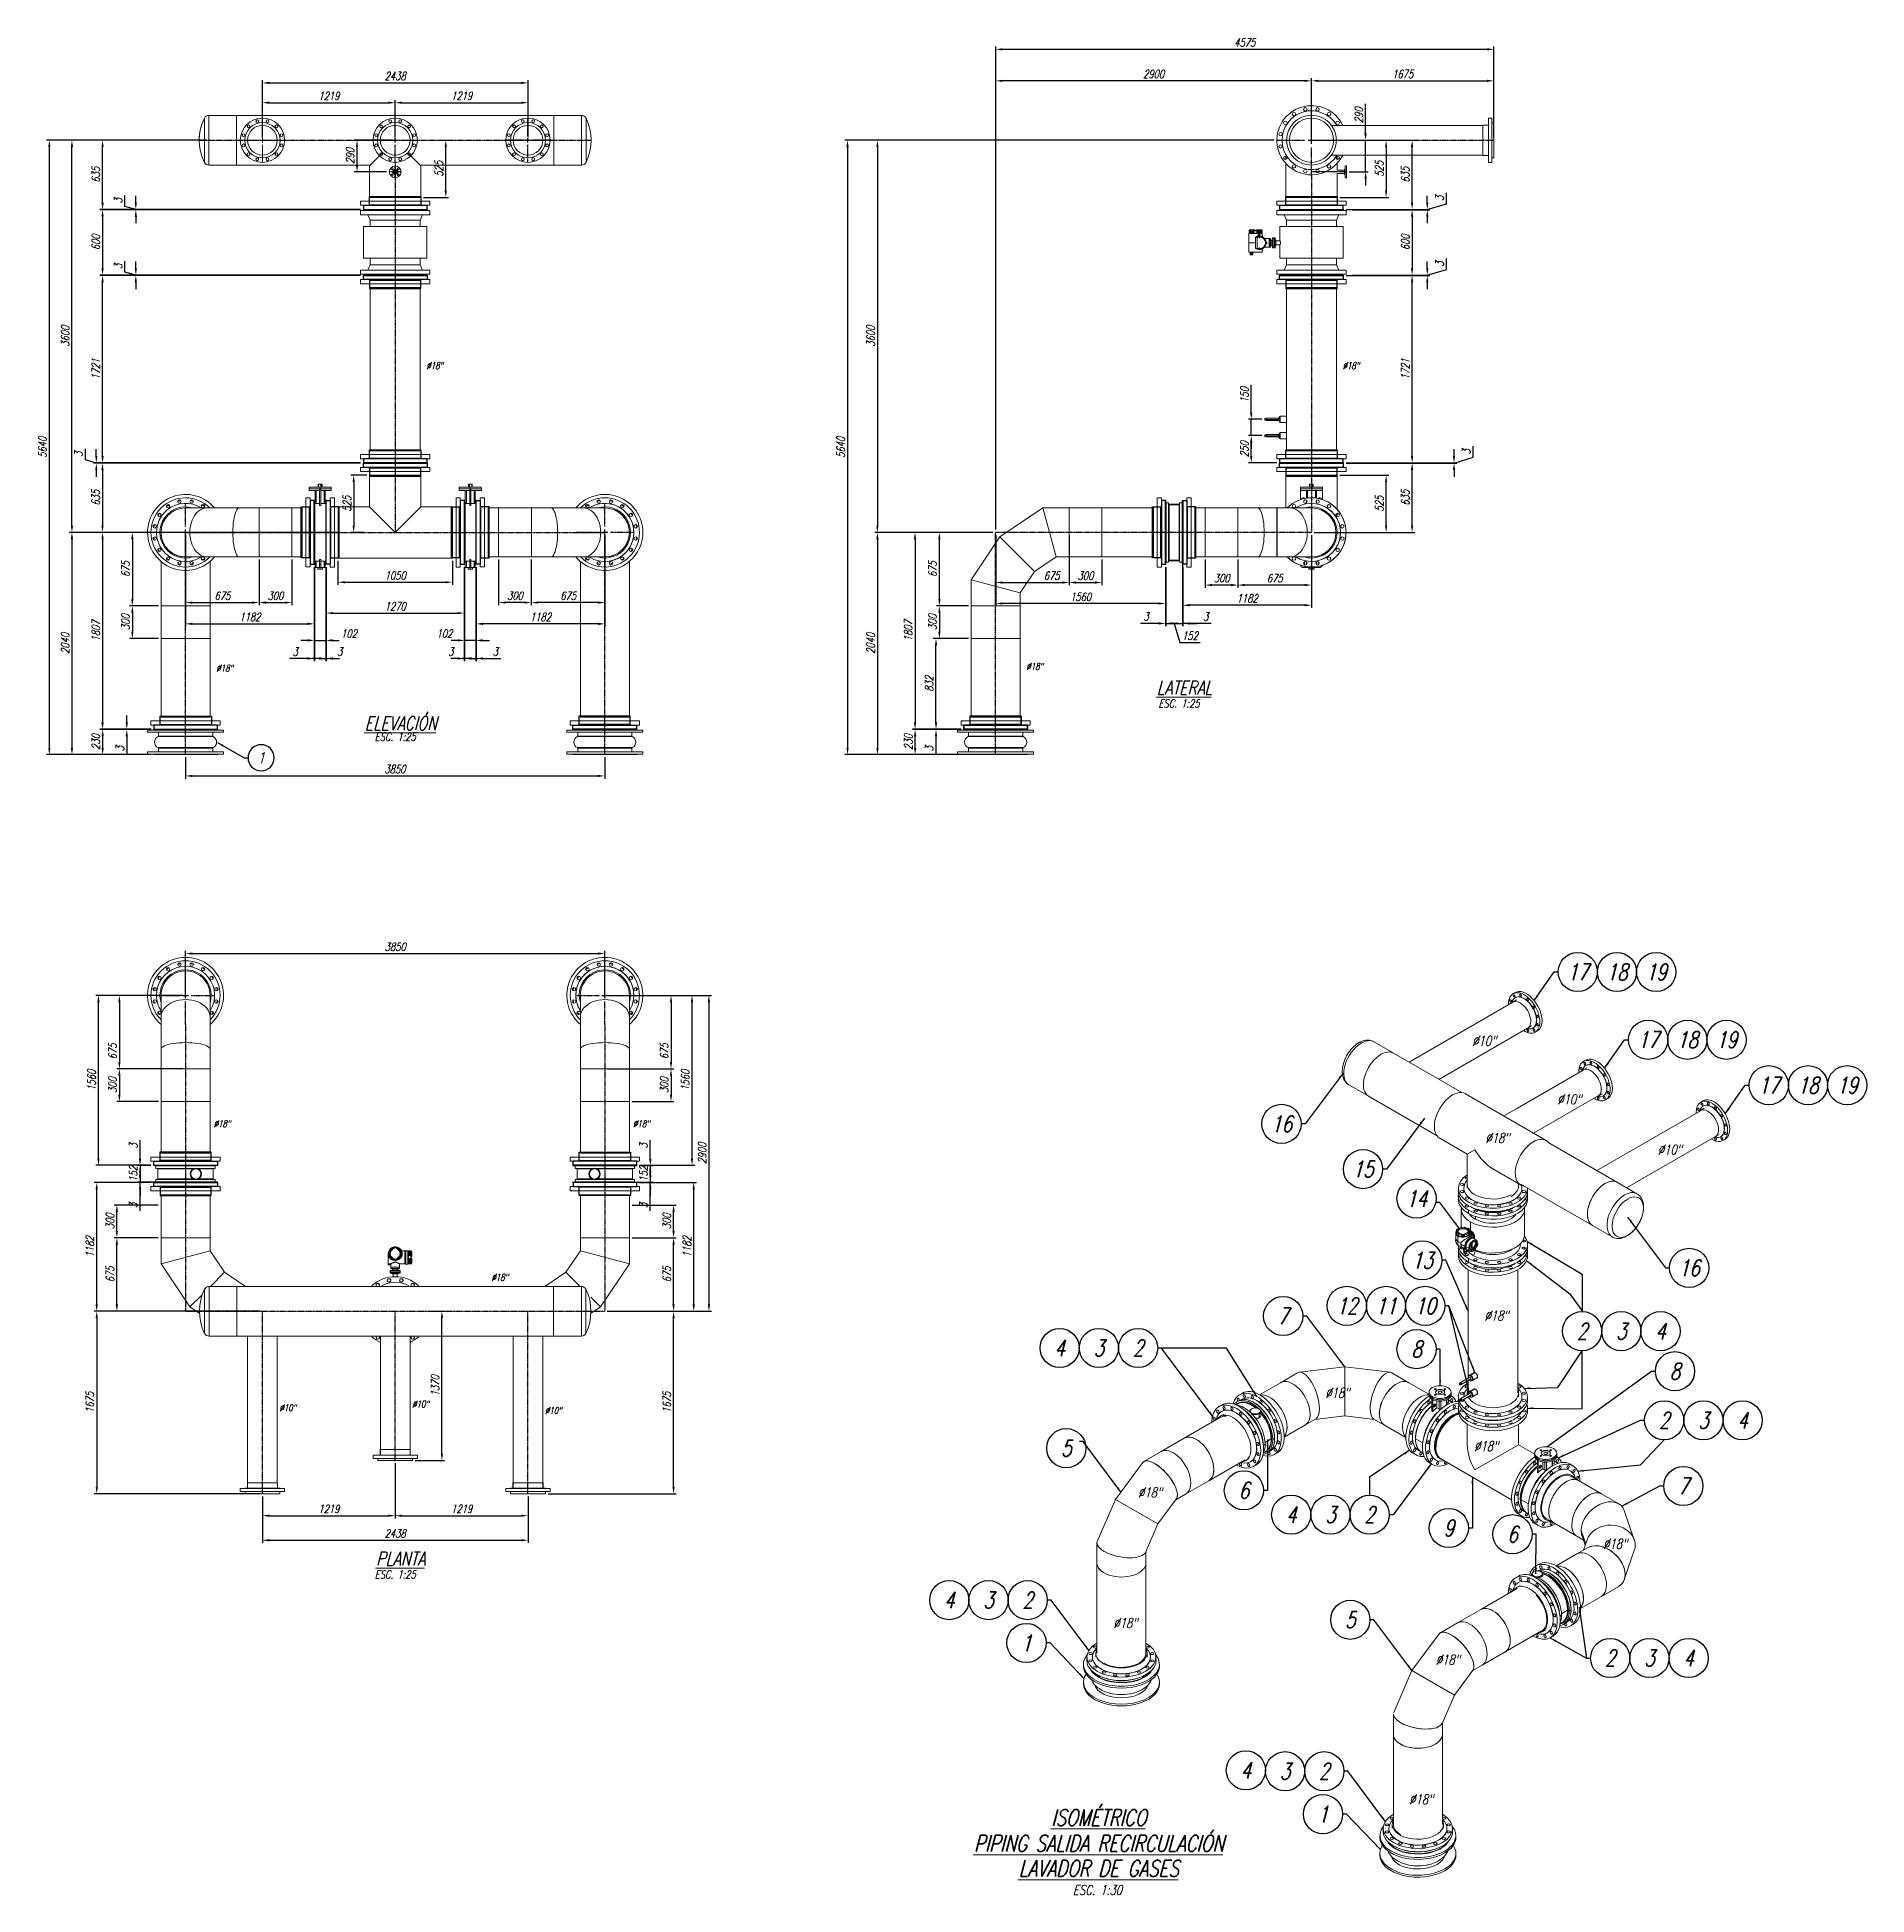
# Model space of a CAD drawing. Header units: inches. Extents: x 52169 to 69006, y 13152 to 42758.
# Drawn here: x 52206 to 69006, y 25705 to 42758 of the extents above; entities that cross this region are included whole.
import ezdxf
from ezdxf.enums import TextEntityAlignment as Align

# ---------------------------------------------------------------- set-up
doc = ezdxf.new("R2010")
doc.units = ezdxf.units.IN
doc.header["$MEASUREMENT"] = 0
doc.linetypes.add('CENTER', pattern=[50.8, 31.75, -6.35, 6.35, -6.35])
for name, color, linetype in [('IA-DIBUJO', 3, 'Continuous'), ('IA-EJES', 4, 'CENTER'), ('IA-SIMBOLS', 2, 'Continuous')]:
    doc.layers.add(name, color=color, linetype=linetype)
doc.layers.add('IA-DIM', color=7, linetype='Continuous', lineweight=5)
doc.layers.add('IA-TITLE', color=6, linetype='Continuous', lineweight=13)
doc.styles.add('ING-AMB', font='romans.shx', dxfattribs={"width": 0.75, "oblique": 15})
doc.styles.add('SALVADOR', font='romans.shx', dxfattribs={"width": 0.75, "oblique": 15})
doc.dimstyles.new('ING-AMB 16', dxfattribs={"dimscale": 16, "dimtxt": 3, "dimasz": 2.5, "dimexe": 1, "dimexo": 1, "dimgap": 1, "dimtad": 1, "dimdec": 0, "dimzin": 0, "dimdsep": 46, "dimtxsty": 'ING-AMB', "dimcen": 0.1, "dimclrd": 7, "dimclre": 7, "dimclrt": 2, "dimadec": 0, "dimazin": 0, "dimtfac": 1, "dimtdec": 0, "dimtmove": 0, "dimatfit": 0, "dimfxl": 1.25, "dimtfill": 1, "dimtolj": 1, "dimtzin": 0, "dimarcsym": 1})
doc.dimstyles.new('ING-AMB 25', dxfattribs={"dimscale": 25, "dimtxt": 3, "dimasz": 2.5, "dimexe": 1, "dimexo": 1, "dimgap": 1, "dimtad": 1, "dimdec": 0, "dimzin": 0, "dimdsep": 46, "dimtxsty": 'ING-AMB', "dimcen": 0.1, "dimclrd": 7, "dimclre": 7, "dimclrt": 2, "dimadec": 0, "dimazin": 0, "dimtfac": 1, "dimtdec": 0, "dimtmove": 0, "dimatfit": 0, "dimfxl": 1.25, "dimtolj": 1, "dimtzin": 0, "dimarcsym": 1})
pattern_1 = [(225, (112363.694, 73427.213), (6.6291261, -6.6291261), []), (225, (112359.275, 73427.213), (6.6291261, -6.6291261), [])]
pattern_2 = [(135, (97844.177, -20583.672), (-6.6291261, -6.6291261), []), (135, (97844.177, -20579.253), (-6.6291261, -6.6291261), [])]
pattern_3 = [(45, (-1380.895, -3400.886), (-6.6291261, 6.6291261), []), (45, (-1376.476, -3400.886), (-6.6291261, 6.6291261), [])]
pattern_4 = [(45, (-1380.898, -2863.843), (-6.6291261, 6.6291261), []), (45, (-1376.479, -2863.843), (-6.6291261, 6.6291261), [])]
pattern_5 = [(135, (91775.99, -20583.669), (-6.6291261, -6.6291261), []), (135, (91775.99, -20579.2495), (-6.6291261, -6.6291261), [])]

msp = doc.modelspace()

# ---------------------------------------------------------------- texts
at = {"layer": 'IA-DIM', "color": 2, "attachment_point": 7, "style": 'ING-AMB'}
for s, insert, char_height in [('ESC. 1:25', (62501.8, 36603.7), 75), ('ESC. 1:25', (55305.5, 36298.6), 75), ('ESC. 1:25', (55305.5, 28608.4), 75), ('ESC. 1:30', (61716.3, 25704.5), 90)]:
    msp.add_mtext(s, dxfattribs=dict(at, insert=insert, char_height=char_height))
at = {"layer": 'IA-TITLE', "style": 'ING-AMB', "oblique": 15, "width": 0.75}
for s, height, p in [('%%ULATERAL', 125, (62740.3, 36785.9)), ('%%UELEVACIÓN', 125, (55543.9, 36480.8)), ('%%UPLANTA', 125, (55543.9, 28790.6)), ('%%UISOMÉTRICO', 150, (61954.7, 26439.1)), ('%%UPIPING SALIDA RECIRCULACIÓN', 150, (61954.7, 26202.6)), ('%%ULAVADOR DE GASES', 150, (61954.7, 25946.8))]:
    msp.add_text(s, height=height, dxfattribs=at).set_placement(p, align=Align.MIDDLE)
at = {"layer": 'IA-TITLE', "attachment_point": 1, "style": 'ING-AMB'}
for s, insert, char_height in [('%%C18"', (55779.1, 39773.5, -123.2), 62.5), ('%%C18"', (64192.2, 39773.5, -123.2), 62.5), ('%%C18"', (61288.6, 37012.8, -123.2), 62.5), ('%%C18"', (53850.5, 36996.5, -123.9), 62.5), ('%%C10"', (65382.7, 33589.3, -123.2), 90), ('%%C10"', (66163.3, 33052.5, -123.2), 90), ('%%C18"', (53827.2, 32814.4, -123.2), 62.5), ('%%C18"', (57677.2, 32814.4, -123.2), 62.5), ('%%C18"', (65503.3, 32697.7, -123.2), 90), ('%%C10"', (67086, 32591, -123.2), 90), ('%%C18"', (56377, 31404.4, -123.2), 62.5), ('%%C18"', (65495.6, 31067.2, -123.2), 90), ('%%C18"', (64033.3, 30357.4, -123.2), 90), ('%%C10"', (54430.1, 30207, -123.2), 62.5), ('%%C10"', (55649.3, 30241, -123.2), 62.5), ('%%C10"', (56868.5, 30181.6, -123.2), 62.5), ('%%C18"', (65399.9, 29867.9, -123.2), 90), ('%%C18"', (62313.3, 29444.3, -123.2), 90), ('%%C18"', (66584.9, 28971.4, -123.2), 90), ('%%C18"', (62086.9, 28244.8, -123.2), 90), ('%%C18"', (65048.1, 27908.3, -123.2), 90), ('%%C18"', (64803.4, 26626.5, -123.2), 90)]:
    msp.add_mtext_dynamic_manual_height_columns(s, width=90.757, gutter_width=250, heights=[0], dxfattribs=dict(at, insert=insert, char_height=char_height))

# ---------------------------------------------------------------- blocks, each defined once
blk = doc.blocks.new('*D91')
at = {"color": 7, "lineweight": -2, "transparency": 16777216}
for p, q in [((53543, 38212), (52781, 38212)), ((52806, 38149), (52806, 36467)), ((53251, 36405), (52781, 36405))]:
    blk.add_line(p, q, dxfattribs=at)
at = {"color": 7, "transparency": 16777216}
for points in [[(52796, 38149), (52817, 38149), (52806, 38212)], [(52796, 36467), (52817, 36467), (52806, 36405)]]:
    blk.add_solid(points, dxfattribs=at)
at = {"layer": 'Defpoints', "color": 0, "transparency": 16777216}
for p in [(53568, 38212), (52806, 36405), (53276, 36405)]:
    blk.add_point(p, dxfattribs=at)
at = {"color": 2, "transparency": 16777216, "insert": (52744, 37307), "char_height": 75, "attachment_point": 5, "rotation": 90, "style": 'ING-AMB'}
blk.add_mtext('\\A1;1807', dxfattribs=at)
blk = doc.blocks.new('*U12')
at = {"color": 0, "linetype": 'Continuous', "lineweight": 0, "transparency": 16777216}
for p, q in [((0, 40.64), (0, 203.32)), ((-203.32, 0), (-40.64, 0)), ((-20.32, 0), (20.32, 0)), ((0, -20.32), (0, 20.32)), ((40.64, 0), (203.32, 0)), ((0, -203.32), (0, -40.64))]:
    blk.add_line(p, q, dxfattribs=at)
blk = doc.blocks.new('*U13')
at = {"layer": 'IA-EJES', "color": 0, "ltscale": 0.25, "transparency": 16777216}
for p, q in [((0, 40.64), (0, 203.32)), ((-203.32, 0), (-40.64, 0)), ((40.64, 0), (203.32, 0)), ((0, -203.32), (0, -40.64))]:
    blk.add_line(p, q, dxfattribs=at)
at = {"layer": 'IA-EJES', "color": 0, "linetype": 'Continuous', "ltscale": 0.25, "transparency": 16777216}
for p, q in [((-20.32, 0), (20.32, 0)), ((0, -20.32), (0, 20.32))]:
    blk.add_line(p, q, dxfattribs=at)
blk = doc.blocks.new('*D92')
at = {"color": 7, "lineweight": -2, "transparency": 16777216}
for p, q in [((53568, 36147), (53568, 35951)), ((57418, 36147), (57418, 35951)), ((53631, 35976), (57356, 35976))]:
    blk.add_line(p, q, dxfattribs=at)
at = {"color": 7, "transparency": 16777216}
for points in [[(53631, 35986), (53631, 35966), (53568, 35976)], [(57356, 35986), (57356, 35966), (57418, 35976)]]:
    blk.add_solid(points, dxfattribs=at)
at = {"layer": 'Defpoints', "color": 0, "transparency": 16777216}
for p in [(53568, 36172), (57418, 36172), (57418, 35976)]:
    blk.add_point(p, dxfattribs=at)
at = {"color": 2, "transparency": 16777216, "insert": (55491, 36039), "char_height": 75, "attachment_point": 5, "style": 'ING-AMB'}
blk.add_mtext('\\A1;3850', dxfattribs=at)
blk = doc.blocks.new('*U14')
at = {"layer": 'IA-EJES', "color": 0, "ltscale": 0.25, "transparency": 16777216}
for p, q in [((0, 63.5), (0, 317.62)), ((-317.62, 0), (-63.5, 0)), ((63.5, 0), (317.62, 0)), ((0, -317.62), (0, -63.5))]:
    blk.add_line(p, q, dxfattribs=at)
at = {"layer": 'IA-EJES', "color": 0, "linetype": 'Continuous', "ltscale": 0.25, "transparency": 16777216}
for p, q in [((-31.75, 0), (31.75, 0)), ((0, -31.75), (0, 31.75))]:
    blk.add_line(p, q, dxfattribs=at)
blk = doc.blocks.new('*U15')
at = {"layer": 'IA-EJES', "color": 0, "ltscale": 0.25, "transparency": 16777216}
for p, q in [((-54.095, 0), (-10.795, 0)), ((0, 10.795), (0, 54.095)), ((10.795, 0), (54.095, 0)), ((0, -54.095), (0, -10.795))]:
    blk.add_line(p, q, dxfattribs=at)
at = {"layer": 'IA-EJES', "color": 0, "linetype": 'Continuous', "ltscale": 0.25, "transparency": 16777216}
for p, q in [((-5.3975, 0), (5.3975, 0)), ((0, -5.3975), (0, 5.3975))]:
    blk.add_line(p, q, dxfattribs=at)
blk = doc.blocks.new('*D166')
at = {"color": 7, "lineweight": -2, "transparency": 16777216}
for p, q in [((60687, 36402), (60242, 36402)), ((60267, 36234), (60267, 36339)), ((60687, 36172), (60242, 36172))]:
    blk.add_line(p, q, dxfattribs=at)
at = {"color": 7, "transparency": 16777216}
for points in [[(60257, 36339), (60278, 36339), (60267, 36402)], [(60257, 36234), (60278, 36234), (60267, 36172)]]:
    blk.add_solid(points, dxfattribs=at)
at = {"layer": 'Defpoints', "color": 0, "transparency": 16777216}
for p in [(60267, 36402), (60712, 36402), (60712, 36172)]:
    blk.add_point(p, dxfattribs=at)
at = {"color": 2, "transparency": 16777216, "insert": (60205, 36287), "char_height": 75, "attachment_point": 5, "rotation": 90, "style": 'ING-AMB'}
blk.add_mtext('\\A1;230', dxfattribs=at)
blk = doc.blocks.new('*D167')
at = {"color": 7, "lineweight": -2, "transparency": 16777216}
for p, q in [((60982, 38212), (60465, 38212)), ((60490, 37599), (60490, 38149)), ((60757, 37537), (60465, 37537))]:
    blk.add_line(p, q, dxfattribs=at)
at = {"color": 7, "transparency": 16777216}
for points in [[(60480, 38149), (60500, 38149), (60490, 38212)], [(60480, 37599), (60500, 37599), (60490, 37537)]]:
    blk.add_solid(points, dxfattribs=at)
at = {"layer": 'Defpoints', "color": 0, "transparency": 16777216}
for p in [(60490, 38212), (61007, 38212), (60782, 37537)]:
    blk.add_point(p, dxfattribs=at)
at = {"color": 2, "transparency": 16777216, "insert": (60427, 37874), "char_height": 75, "attachment_point": 5, "rotation": 90, "style": 'ING-AMB'}
blk.add_mtext('\\A1;675', dxfattribs=at)
blk = doc.blocks.new('A$Cdccc7b05')
at = {"color": 3, "linetype": 'Continuous', "lineweight": 0, "extrusion": (-2.22045e-16, 1, -2.22045e-16)}
for p, q in [((0, 64.7, 8599.754), (0, 341.7, 8599.754)), ((0, 341.7, 8599.754), (49.774, 341.7, 8599.754)), ((80, 363.2, 8599.754), (100, 363.2, 8599.754)), ((100, 43.2, 8599.754), (100, 363.2, 8599.754)), ((0, 64.7, 8599.754), (49.774, 64.7, 8599.754)), ((80, 43.2, 8599.754), (100, 43.2, 8599.754))]:
    blk.add_line(p, q, dxfattribs=at)
at = {"color": 2, "linetype": 'Continuous', "lineweight": 0, "extrusion": (-2.22045e-16, 1, -2.22045e-16)}
for p, q in [((49.774, 41.275, 8599.754), (49.774, 365.125, 8599.754)), ((49.774, 365.125, 8599.754), (51.298, 365.125, 8599.754)), ((49.774, 41.275, 8599.754), (51.298, 41.275, 8599.754))]:
    blk.add_line(p, q, dxfattribs=at)
at = {"color": 2, "linetype": 'Continuous', "lineweight": 0}
blk.add_polyline3d([(80, 406.4, 8599.754), (51.298, 406.4, 8599.754), (51.298, 0, 8599.754), (80, 0, 8599.754)], close=True, dxfattribs=at)
blk = doc.blocks.new('stub end 450')
at = {"color": 8}
for p, q in [((48858, 37919), (48858, 38504)), ((48858, 38504), (48896, 38504)), ((48896, 38504), (48896, 37919)), ((48902, 37977), (48902, 38447)), ((48978, 38447), (48902, 38447)), ((48978, 37977), (48978, 38447)), ((48896, 37919), (48858, 37919)), ((48902, 37977), (48978, 37977))]:
    blk.add_line(p, q, dxfattribs=at)
for centre, start, end in [((48902, 38453), 180, 270), ((48902, 37971), 90, 180)]:
    blk.add_arc(centre, 6, start, end, dxfattribs=at)
blk = doc.blocks.new('*D93')
at = {"color": 7, "lineweight": -2, "transparency": 16777216}
for p, q in [((60698, 38212), (59896, 38212)), ((59921, 38149), (59921, 36234)), ((60687, 36172), (59896, 36172))]:
    blk.add_line(p, q, dxfattribs=at)
at = {"color": 7, "transparency": 16777216}
for points in [[(59911, 38149), (59932, 38149), (59921, 38212)], [(59911, 36234), (59932, 36234), (59921, 36172)]]:
    blk.add_solid(points, dxfattribs=at)
at = {"layer": 'Defpoints', "color": 0, "transparency": 16777216}
for p in [(60723, 38212), (59921, 36172), (60712, 36172)]:
    blk.add_point(p, dxfattribs=at)
at = {"color": 2, "transparency": 16777216, "insert": (59859, 37192), "char_height": 75, "attachment_point": 5, "rotation": 90, "style": 'ING-AMB'}
blk.add_mtext('\\A1;2040', dxfattribs=at)
blk = doc.blocks.new('*D168')
at = {"color": 7, "lineweight": -2, "transparency": 16777216}
for p, q in [((53248, 36402), (52782, 36402)), ((52807, 36339), (52807, 36234)), ((53248, 36172), (52782, 36172))]:
    blk.add_line(p, q, dxfattribs=at)
at = {"color": 7, "transparency": 16777216}
for points in [[(52797, 36339), (52818, 36339), (52807, 36402)], [(52797, 36234), (52818, 36234), (52807, 36172)]]:
    blk.add_solid(points, dxfattribs=at)
at = {"layer": 'Defpoints', "color": 0, "transparency": 16777216}
for p in [(53273, 36402), (52807, 36172), (53273, 36172)]:
    blk.add_point(p, dxfattribs=at)
at = {"color": 2, "transparency": 16777216, "insert": (52745, 36287), "char_height": 75, "attachment_point": 5, "rotation": 90, "style": 'ING-AMB'}
blk.add_mtext('\\A1;230', dxfattribs=at)
blk = doc.blocks.new('*U16')
at = {"layer": 'IA-EJES', "color": 0, "ltscale": 0.25, "transparency": 16777216}
for p, q in [((0, 40.64), (0, 203.32)), ((-203.32, 0), (-40.64, 0)), ((40.64, 0), (203.32, 0)), ((0, -203.32), (0, -40.64))]:
    blk.add_line(p, q, dxfattribs=at)
at = {"layer": 'IA-EJES', "color": 0, "linetype": 'Continuous', "ltscale": 0.25, "transparency": 16777216}
for p, q in [((-20.32, 0), (20.32, 0)), ((0, -20.32), (0, 20.32))]:
    blk.add_line(p, q, dxfattribs=at)
blk = doc.blocks.new('*D169')
at = {"color": 7, "lineweight": -2, "transparency": 16777216}
for p, q in [((55176, 40571), (52781, 40571)), ((52806, 38912), (52806, 40508)), ((55176, 38850), (52781, 38850))]:
    blk.add_line(p, q, dxfattribs=at)
at = {"color": 7, "transparency": 16777216}
for points in [[(52796, 40508), (52817, 40508), (52806, 40571)], [(52796, 38912), (52817, 38912), (52806, 38850)]]:
    blk.add_solid(points, dxfattribs=at)
at = {"layer": 'Defpoints', "color": 0, "transparency": 16777216}
for p in [(52806, 40571), (55201, 40571), (55201, 38850, 0)]:
    blk.add_point(p, dxfattribs=at)
at = {"color": 2, "transparency": 16777216, "insert": (52744, 39710), "char_height": 75, "attachment_point": 5, "rotation": 90, "style": 'ING-AMB'}
blk.add_mtext('\\A1;1721', dxfattribs=at)
blk = doc.blocks.new('*D94')
at = {"color": 7, "lineweight": -2, "transparency": 16777216}
for p, q in [((53012, 40602), (53012, 40703)), ((53112, 40572), (53012, 40602)), ((53112, 40636), (53112, 40699)), ((55176, 40574), (53087, 40574)), ((55176, 40571), (53087, 40571)), ((53112, 40574), (53112, 40571)), ((53112, 40574), (53112, 40571)), ((53112, 40508), (53112, 40446))]:
    blk.add_line(p, q, dxfattribs=at)
at = {"color": 7, "transparency": 16777216}
for points in [[(53101, 40636), (53122, 40636), (53112, 40574)], [(53101, 40508), (53122, 40508), (53112, 40571)]]:
    blk.add_solid(points, dxfattribs=at)
at = {"layer": 'Defpoints', "color": 0, "transparency": 16777216}
for p in [(53112, 40571), (55201, 40574), (55201, 40571)]:
    blk.add_point(p, dxfattribs=at)
at = {"color": 2, "transparency": 16777216, "insert": (52949, 40653), "char_height": 75, "attachment_point": 5, "rotation": 90, "style": 'ING-AMB'}
blk.add_mtext('\\A1;3', dxfattribs=at)
blk = doc.blocks.new('*D170')
at = {"color": 7, "lineweight": -2, "transparency": 16777216}
for p, q in [((64224, 40571), (64856, 40571)), ((64831, 38912), (64831, 40508)), ((64224, 38850), (64856, 38850))]:
    blk.add_line(p, q, dxfattribs=at)
at = {"color": 7, "transparency": 16777216}
for points in [[(64820, 40508), (64841, 40508), (64831, 40571)], [(64820, 38912), (64841, 38912), (64831, 38850)]]:
    blk.add_solid(points, dxfattribs=at)
at = {"layer": 'Defpoints', "color": 0, "transparency": 16777216}
for p in [(64199, 40571), (64831, 40571), (64199, 38850, 0)]:
    blk.add_point(p, dxfattribs=at)
at = {"color": 2, "transparency": 16777216, "insert": (64768, 39710), "char_height": 75, "attachment_point": 5, "rotation": 90, "style": 'ING-AMB'}
blk.add_mtext('\\A1;1721', dxfattribs=at)
blk = doc.blocks.new('*D95')
at = {"color": 7, "lineweight": -2, "transparency": 16777216}
for p, q in [((54274, 29337), (54274, 28935)), ((56713, 29337), (56713, 28935)), ((54337, 28960), (56650, 28960))]:
    blk.add_line(p, q, dxfattribs=at)
at = {"color": 7, "transparency": 16777216}
for points in [[(54337, 28970), (54337, 28949), (54274, 28960)], [(56650, 28970), (56650, 28949), (56713, 28960)]]:
    blk.add_solid(points, dxfattribs=at)
at = {"layer": 'Defpoints', "color": 0, "transparency": 16777216}
for p in [(54274, 29362), (56713, 29362), (56713, 28960)]:
    blk.add_point(p, dxfattribs=at)
at = {"color": 2, "transparency": 16777216, "insert": (55493, 29022), "char_height": 75, "attachment_point": 5, "style": 'ING-AMB'}
blk.add_mtext('\\A1;2438', dxfattribs=at)
blk = doc.blocks.new('*D96')
at = {"color": 7, "lineweight": -2, "transparency": 16777216}
for p, q in [((60459, 36467), (60459, 36530)), ((60689, 36405), (60434, 36405)), ((60689, 36402), (60434, 36402)), ((60459, 36405), (60459, 36402)), ((60459, 36339), (60459, 36176))]:
    blk.add_line(p, q, dxfattribs=at)
at = {"color": 7, "transparency": 16777216}
for points in [[(60449, 36467), (60470, 36467), (60459, 36405)], [(60449, 36339), (60470, 36339), (60459, 36402)]]:
    blk.add_solid(points, dxfattribs=at)
at = {"layer": 'Defpoints', "color": 0, "transparency": 16777216}
for p in [(60459, 36402), (60714, 36405), (60714, 36402)]:
    blk.add_point(p, dxfattribs=at)
at = {"color": 2, "transparency": 16777216, "insert": (60397, 36226), "char_height": 75, "attachment_point": 5, "rotation": 90, "style": 'ING-AMB'}
blk.add_mtext('\\A1;3', dxfattribs=at)
blk = doc.blocks.new('*D171')
at = {"color": 7, "lineweight": -2, "transparency": 16777216}
for p, q in [((53029, 36467), (53029, 36530)), ((53253, 36405), (53004, 36405)), ((53248, 36402), (53004, 36402)), ((53029, 36405), (53029, 36402)), ((53029, 36339), (53029, 36176))]:
    blk.add_line(p, q, dxfattribs=at)
at = {"color": 7, "transparency": 16777216}
for points in [[(53018, 36467), (53039, 36467), (53029, 36405)], [(53018, 36339), (53039, 36339), (53029, 36402)]]:
    blk.add_solid(points, dxfattribs=at)
at = {"layer": 'Defpoints', "color": 0, "transparency": 16777216}
for p in [(53029, 36402), (53273, 36402), (53278, 36405)]:
    blk.add_point(p, dxfattribs=at)
at = {"color": 2, "transparency": 16777216, "insert": (52966, 36226), "char_height": 75, "attachment_point": 5, "rotation": 90, "style": 'ING-AMB'}
blk.add_mtext('\\A1;3', dxfattribs=at)
blk = doc.blocks.new('*U17')
at = {"layer": 'IA-EJES', "color": 0, "ltscale": 0.25, "transparency": 16777216}
for p, q in [((0, 53), (0, 267)), ((-267, 0), (-53, 0)), ((53, 0), (267, 0)), ((0, -267), (0, -53))]:
    blk.add_line(p, q, dxfattribs=at)
at = {"layer": 'IA-EJES', "color": 0, "linetype": 'Continuous', "ltscale": 0.25, "transparency": 16777216}
for p, q in [((-27, 0), (27, 0)), ((0, -27), (0, 27))]:
    blk.add_line(p, q, dxfattribs=at)
blk = doc.blocks.new('EJE')
blk.add_circle((0, 6), 6)
at = {"style": 'SALVADOR', "oblique": 15, "width": 0.75}
blk.add_attdef('N', text='', height=5, dxfattribs=at).set_placement((0, 6), align=Align.MIDDLE)
blk = doc.blocks.new('*D128')
at = {"color": 7, "lineweight": -2, "transparency": 16777216}
for p, q in [((55176, 38847), (52781, 38847)), ((52806, 38784), (52806, 38274)), ((54978, 38212), (52781, 38212))]:
    blk.add_line(p, q, dxfattribs=at)
at = {"color": 7, "transparency": 16777216}
for points in [[(52795, 38784), (52816, 38784), (52806, 38847)], [(52795, 38274), (52816, 38274), (52806, 38212)]]:
    blk.add_solid(points, dxfattribs=at)
at = {"layer": 'Defpoints', "color": 0, "transparency": 16777216}
for p in [(55201, 38847, 0), (52806, 38212), (55003, 38212)]:
    blk.add_point(p, dxfattribs=at)
at = {"color": 2, "transparency": 16777216, "insert": (52743, 38529), "char_height": 75, "attachment_point": 5, "rotation": 90, "style": 'ING-AMB'}
blk.add_mtext('\\A1;635', dxfattribs=at)
blk = doc.blocks.new('*D125')
at = {"color": 7, "lineweight": -2, "transparency": 16777216}
for p, q in [((57441, 33962), (58399, 33962)), ((58374, 33899), (58374, 31124)), ((57441, 31062), (58399, 31062))]:
    blk.add_line(p, q, dxfattribs=at)
at = {"color": 7, "transparency": 16777216}
for points in [[(58364, 33899), (58385, 33899), (58374, 33962)], [(58364, 31124), (58385, 31124), (58374, 31062)]]:
    blk.add_solid(points, dxfattribs=at)
at = {"layer": 'Defpoints', "color": 0, "transparency": 16777216}
for p in [(57416, 33962, 0), (57416, 31062, 0), (58374, 31062)]:
    blk.add_point(p, dxfattribs=at)
at = {"color": 2, "transparency": 16777216, "insert": (58312, 32512), "char_height": 75, "attachment_point": 5, "rotation": 90, "style": 'ING-AMB'}
blk.add_mtext('\\A1;2900', dxfattribs=at)
blk = doc.blocks.new('*D33')
at = {"color": 7, "lineweight": -2, "transparency": 16777216}
for p, q in [((53137, 38212), (52500, 38212)), ((52525, 38149), (52525, 36234)), ((53137, 36172), (52500, 36172))]:
    blk.add_line(p, q, dxfattribs=at)
at = {"color": 7, "transparency": 16777216}
for points in [[(52515, 38149), (52536, 38149), (52525, 38212)], [(52515, 36234), (52536, 36234), (52525, 36172)]]:
    blk.add_solid(points, dxfattribs=at)
at = {"layer": 'Defpoints', "color": 0, "transparency": 16777216}
for p in [(53162, 38212), (52525, 36172), (53162, 36172)]:
    blk.add_point(p, dxfattribs=at)
at = {"color": 2, "transparency": 16777216, "insert": (52463, 37192), "char_height": 75, "attachment_point": 5, "rotation": 90, "style": 'ING-AMB'}
blk.add_mtext('\\A1;2040', dxfattribs=at)
blk = doc.blocks.new('*D126')
at = {"color": 7, "lineweight": -2, "transparency": 16777216}
for p, q in [((54968, 37952), (54968, 37729)), ((56018, 37952), (56018, 37729)), ((55031, 37754), (55956, 37754))]:
    blk.add_line(p, q, dxfattribs=at)
at = {"color": 7, "transparency": 16777216}
for points in [[(55031, 37764), (55031, 37744), (54968, 37754)], [(55956, 37764), (55956, 37744), (56018, 37754)]]:
    blk.add_solid(points, dxfattribs=at)
at = {"layer": 'Defpoints', "color": 0, "transparency": 16777216}
for p in [(54968, 37977, 0), (56018, 37977, 0), (56018, 37754)]:
    blk.add_point(p, dxfattribs=at)
at = {"color": 2, "transparency": 16777216, "insert": (55493, 37816), "char_height": 75, "attachment_point": 5, "style": 'ING-AMB'}
blk.add_mtext('\\A1;1050', dxfattribs=at)
blk = doc.blocks.new('*U18')
at = {"layer": 'IA-EJES', "color": 0, "ltscale": 0.25, "transparency": 16777216}
for p, q in [((0, 53), (0, 267)), ((-267, 0), (-53, 0)), ((53, 0), (267, 0)), ((0, -267), (0, -53))]:
    blk.add_line(p, q, dxfattribs=at)
at = {"layer": 'IA-EJES', "color": 0, "linetype": 'Continuous', "ltscale": 0.25, "transparency": 16777216}
for p, q in [((-27, 0), (27, 0)), ((0, -27), (0, 27))]:
    blk.add_line(p, q, dxfattribs=at)
blk = doc.blocks.new('*D34')
at = {"color": 7, "lineweight": -2, "transparency": 16777216}
for p, q in [((53543, 38212), (53055, 38212)), ((53080, 38149), (53080, 37599)), ((53319, 37537), (53055, 37537))]:
    blk.add_line(p, q, dxfattribs=at)
at = {"color": 7, "transparency": 16777216}
for points in [[(53069, 38149), (53090, 38149), (53080, 38212)], [(53069, 37599), (53090, 37599), (53080, 37537)]]:
    blk.add_solid(points, dxfattribs=at)
at = {"layer": 'Defpoints', "color": 0, "transparency": 16777216}
for p in [(53568, 38212), (53080, 37537), (53344, 37537, 0)]:
    blk.add_point(p, dxfattribs=at)
at = {"color": 2, "transparency": 16777216, "insert": (53017, 37874), "char_height": 75, "attachment_point": 5, "rotation": 90, "style": 'ING-AMB'}
blk.add_mtext('\\A1;675', dxfattribs=at)
blk = doc.blocks.new('*D127')
at = {"color": 7, "lineweight": -2, "transparency": 16777216}
for p, q in [((53319, 37537), (53055, 37537)), ((53080, 37474), (53080, 37299)), ((53319, 37237), (53055, 37237))]:
    blk.add_line(p, q, dxfattribs=at)
at = {"color": 7, "transparency": 16777216}
for points in [[(53069, 37474), (53090, 37474), (53080, 37537)], [(53069, 37299), (53090, 37299), (53080, 37237)]]:
    blk.add_solid(points, dxfattribs=at)
at = {"layer": 'Defpoints', "color": 0, "transparency": 16777216}
for p in [(53344, 37537, 0), (53080, 37237), (53344, 37237, 0)]:
    blk.add_point(p, dxfattribs=at)
at = {"color": 2, "transparency": 16777216, "insert": (53017, 37387), "char_height": 75, "attachment_point": 5, "rotation": 90, "style": 'ING-AMB'}
blk.add_mtext('\\A1;300', dxfattribs=at)
blk = doc.blocks.new('*D35')
at = {"color": 7, "lineweight": -2, "transparency": 16777216}
for p, q in [((53568, 38187), (53568, 37543)), ((54243, 37962), (54243, 37543)), ((53631, 37568), (54181, 37568))]:
    blk.add_line(p, q, dxfattribs=at)
at = {"color": 7, "transparency": 16777216}
for points in [[(53631, 37578), (53631, 37557), (53568, 37568)], [(54181, 37578), (54181, 37557), (54243, 37568)]]:
    blk.add_solid(points, dxfattribs=at)
at = {"layer": 'Defpoints', "color": 0, "transparency": 16777216}
for p in [(53568, 38212), (54243, 37987), (54243, 37568)]:
    blk.add_point(p, dxfattribs=at)
at = {"color": 2, "transparency": 16777216, "insert": (53906, 37630), "char_height": 75, "attachment_point": 5, "style": 'ING-AMB'}
blk.add_mtext('\\A1;675', dxfattribs=at)
blk = doc.blocks.new('*D36')
at = {"color": 7, "lineweight": -2, "transparency": 16777216}
for p, q in [((54243, 37962), (54243, 37543)), ((54543, 37962), (54543, 37543)), ((54306, 37568), (54481, 37568))]:
    blk.add_line(p, q, dxfattribs=at)
at = {"color": 7, "transparency": 16777216}
for points in [[(54306, 37578), (54306, 37557), (54243, 37568)], [(54481, 37578), (54481, 37557), (54543, 37568)]]:
    blk.add_solid(points, dxfattribs=at)
at = {"layer": 'Defpoints', "color": 0, "transparency": 16777216}
for p in [(54243, 37987), (54543, 37987), (54543, 37568)]:
    blk.add_point(p, dxfattribs=at)
at = {"color": 2, "transparency": 16777216, "insert": (54393, 37630), "char_height": 75, "attachment_point": 5, "style": 'ING-AMB'}
blk.add_mtext('\\A1;300', dxfattribs=at)
blk = doc.blocks.new('*U19')
at = {"layer": 'IA-EJES', "color": 0, "ltscale": 0.25, "transparency": 16777216}
for p, q in [((0, 53), (0, 267)), ((-267, 0), (-53, 0)), ((53, 0), (267, 0)), ((0, -267), (0, -53))]:
    blk.add_line(p, q, dxfattribs=at)
at = {"layer": 'IA-EJES', "color": 0, "linetype": 'Continuous', "ltscale": 0.25, "transparency": 16777216}
for p, q in [((-27, 0), (27, 0)), ((0, -27), (0, 27))]:
    blk.add_line(p, q, dxfattribs=at)
blk = doc.blocks.new('*D129')
at = {"color": 7, "lineweight": -2, "transparency": 16777216}
for p, q in [((55233, 38737), (55087, 38737)), ((55112, 38674), (55112, 38274)), ((55206, 38212), (55087, 38212))]:
    blk.add_line(p, q, dxfattribs=at)
at = {"color": 7, "transparency": 16777216}
for points in [[(55102, 38674), (55123, 38674), (55112, 38737)], [(55102, 38274), (55123, 38274), (55112, 38212)]]:
    blk.add_solid(points, dxfattribs=at)
at = {"layer": 'Defpoints', "color": 0, "transparency": 16777216}
for p in [(55258, 38737, 0), (55112, 38212), (55231, 38212, 0)]:
    blk.add_point(p, dxfattribs=at)
at = {"color": 2, "transparency": 16777216, "insert": (55050, 38474), "char_height": 75, "attachment_point": 5, "rotation": 90, "style": 'ING-AMB'}
blk.add_mtext('\\A1;525', dxfattribs=at)
blk = doc.blocks.new('*D37')
at = {"color": 7, "lineweight": -2, "transparency": 16777216}
for p, q in [((53757, 41812), (52500, 41812)), ((52525, 38274), (52525, 41749)), ((53543, 38212), (52500, 38212))]:
    blk.add_line(p, q, dxfattribs=at)
at = {"color": 7, "transparency": 16777216}
for points in [[(52515, 41749), (52536, 41749), (52525, 41812)], [(52515, 38274), (52536, 38274), (52525, 38212)]]:
    blk.add_solid(points, dxfattribs=at)
at = {"layer": 'Defpoints', "color": 0, "transparency": 16777216}
for p in [(52525, 41812), (53782, 41812, 0), (53568, 38212)]:
    blk.add_point(p, dxfattribs=at)
at = {"color": 2, "transparency": 16777216, "insert": (52463, 40012), "char_height": 75, "attachment_point": 5, "rotation": 90, "style": 'ING-AMB'}
blk.add_mtext('\\A1;3600', dxfattribs=at)
blk = doc.blocks.new('*D38')
at = {"color": 7, "lineweight": -2, "transparency": 16777216}
for p, q in [((52649, 38878), (52649, 38979)), ((52749, 38912), (52749, 38975)), ((52749, 38848), (52649, 38878)), ((55151, 38850), (52724, 38850)), ((55176, 38847), (52724, 38847)), ((52749, 38847), (52749, 38850)), ((52749, 38847), (52749, 38850)), ((52749, 38784), (52749, 38722))]:
    blk.add_line(p, q, dxfattribs=at)
at = {"color": 7, "transparency": 16777216}
for points in [[(52739, 38912), (52759, 38912), (52749, 38850)], [(52739, 38784), (52759, 38784), (52749, 38847)]]:
    blk.add_solid(points, dxfattribs=at)
at = {"layer": 'Defpoints', "color": 0, "transparency": 16777216}
for p in [(52749, 38850), (55176, 38850, 0), (55201, 38847, 0)]:
    blk.add_point(p, dxfattribs=at)
at = {"color": 2, "transparency": 16777216, "insert": (52586, 38929), "char_height": 75, "attachment_point": 5, "rotation": 90, "style": 'ING-AMB'}
blk.add_mtext('\\A1;3', dxfattribs=at)
blk = doc.blocks.new('*D130')
at = {"color": 7, "lineweight": -2, "transparency": 16777216}
for p, q in [((61007, 38187), (61007, 37727)), ((61682, 38187), (61682, 37727)), ((61069, 37752), (61619, 37752))]:
    blk.add_line(p, q, dxfattribs=at)
at = {"color": 7, "transparency": 16777216}
for points in [[(61069, 37762), (61069, 37741), (61007, 37752)], [(61619, 37762), (61619, 37741), (61682, 37752)]]:
    blk.add_solid(points, dxfattribs=at)
at = {"layer": 'Defpoints', "color": 0, "transparency": 16777216}
for p in [(61007, 38212), (61682, 38212, 0), (61682, 37752)]:
    blk.add_point(p, dxfattribs=at)
at = {"color": 2, "transparency": 16777216, "insert": (61521, 37814), "char_height": 75, "attachment_point": 5, "style": 'ING-AMB'}
blk.add_mtext('\\A1;675', dxfattribs=at)
blk = doc.blocks.new('*D39')
at = {"color": 7, "lineweight": -2, "transparency": 16777216}
for p, q in [((60757, 37537), (60465, 37537)), ((60490, 37474), (60490, 37299)), ((60757, 37237), (60465, 37237))]:
    blk.add_line(p, q, dxfattribs=at)
at = {"color": 7, "transparency": 16777216}
for points in [[(60480, 37474), (60500, 37474), (60490, 37537)], [(60480, 37299), (60500, 37299), (60490, 37237)]]:
    blk.add_solid(points, dxfattribs=at)
at = {"layer": 'Defpoints', "color": 0, "transparency": 16777216}
for p in [(60782, 37537), (60490, 37237), (60782, 37237, 0)]:
    blk.add_point(p, dxfattribs=at)
at = {"color": 2, "transparency": 16777216, "insert": (60427, 37387), "char_height": 75, "attachment_point": 5, "rotation": 90, "style": 'ING-AMB'}
blk.add_mtext('\\A1;300', dxfattribs=at)
blk = doc.blocks.new('*D131')
at = {"color": 7, "lineweight": -2, "transparency": 16777216}
for p, q in [((53669, 41812), (52292, 41812)), ((52317, 41749), (52317, 36234)), ((53248, 36172), (52292, 36172))]:
    blk.add_line(p, q, dxfattribs=at)
at = {"color": 7, "transparency": 16777216}
for points in [[(52307, 41749), (52328, 41749), (52317, 41812)], [(52307, 36234), (52328, 36234), (52317, 36172)]]:
    blk.add_solid(points, dxfattribs=at)
at = {"layer": 'Defpoints', "color": 0, "transparency": 16777216}
for p in [(53694, 41812, 0), (52317, 36172), (53273, 36172)]:
    blk.add_point(p, dxfattribs=at)
at = {"color": 2, "transparency": 16777216, "insert": (52255, 38992), "char_height": 75, "attachment_point": 5, "rotation": 90, "style": 'ING-AMB'}
blk.add_mtext('\\A1;5640', dxfattribs=at)
blk = doc.blocks.new('*D132')
at = {"color": 7, "lineweight": -2, "transparency": 16777216}
for p, q in [((54274, 41837), (54274, 42181)), ((54337, 42156), (55431, 42156)), ((55493, 41837), (55493, 42181))]:
    blk.add_line(p, q, dxfattribs=at)
at = {"color": 7, "transparency": 16777216}
for points in [[(54337, 42167), (54337, 42146), (54274, 42156)], [(55431, 42167), (55431, 42146), (55493, 42156)]]:
    blk.add_solid(points, dxfattribs=at)
at = {"layer": 'Defpoints', "color": 0, "transparency": 16777216}
for p in [(55493, 42156), (54274, 41812, 0), (55493, 41812, 0)]:
    blk.add_point(p, dxfattribs=at)
at = {"color": 2, "transparency": 16777216, "insert": (54884, 42219), "char_height": 75, "attachment_point": 5, "style": 'ING-AMB'}
blk.add_mtext('\\A1;1219', dxfattribs=at)
blk = doc.blocks.new('*D40')
at = {"color": 7, "lineweight": -2, "transparency": 16777216}
for p, q in [((55151, 41174), (52781, 41174)), ((52806, 41111), (52806, 40636)), ((55176, 40574), (52781, 40574))]:
    blk.add_line(p, q, dxfattribs=at)
at = {"color": 7, "transparency": 16777216}
for points in [[(52796, 41111), (52817, 41111), (52806, 41174)], [(52796, 40636), (52817, 40636), (52806, 40574)]]:
    blk.add_solid(points, dxfattribs=at)
at = {"layer": 'Defpoints', "color": 0, "transparency": 16777216}
for p in [(55176, 41174, 0), (52806, 40574), (55201, 40574)]:
    blk.add_point(p, dxfattribs=at)
at = {"color": 2, "transparency": 16777216, "insert": (52744, 40874), "char_height": 75, "attachment_point": 5, "rotation": 90, "style": 'ING-AMB'}
blk.add_mtext('\\A1;600', dxfattribs=at)
blk = doc.blocks.new('*D41')
at = {"color": 7, "lineweight": -2, "transparency": 16777216}
for p, q in [((53012, 41205), (53012, 41306)), ((53112, 41239), (53112, 41302)), ((53112, 41175), (53012, 41205)), ((55176, 41177), (53087, 41177)), ((55176, 41174), (53087, 41174)), ((53112, 41174), (53112, 41177)), ((53112, 41174), (53112, 41177)), ((53112, 41111), (53112, 41049))]:
    blk.add_line(p, q, dxfattribs=at)
at = {"color": 7, "transparency": 16777216}
for points in [[(53101, 41239), (53122, 41239), (53112, 41177)], [(53101, 41111), (53122, 41111), (53112, 41174)]]:
    blk.add_solid(points, dxfattribs=at)
at = {"layer": 'Defpoints', "color": 0, "transparency": 16777216}
for p in [(53112, 41177), (55201, 41177), (55201, 41174)]:
    blk.add_point(p, dxfattribs=at)
at = {"color": 2, "transparency": 16777216, "insert": (52949, 41256), "char_height": 75, "attachment_point": 5, "rotation": 90, "style": 'ING-AMB'}
blk.add_mtext('\\A1;3', dxfattribs=at)
blk = doc.blocks.new('*D133')
at = {"color": 7, "lineweight": -2, "transparency": 16777216}
for p, q in [((53716, 41812), (52781, 41812)), ((52806, 41239), (52806, 41749)), ((55176, 41177), (52781, 41177))]:
    blk.add_line(p, q, dxfattribs=at)
at = {"color": 7, "transparency": 16777216}
for points in [[(52796, 41749), (52817, 41749), (52806, 41812)], [(52796, 41239), (52817, 41239), (52806, 41177)]]:
    blk.add_solid(points, dxfattribs=at)
at = {"layer": 'Defpoints', "color": 0, "transparency": 16777216}
for p in [(52806, 41812), (53741, 41812, 0), (55201, 41177, 0)]:
    blk.add_point(p, dxfattribs=at)
at = {"color": 2, "transparency": 16777216, "insert": (52744, 41494), "char_height": 75, "attachment_point": 5, "rotation": 90, "style": 'ING-AMB'}
blk.add_mtext('\\A1;635', dxfattribs=at)
blk = doc.blocks.new('*D134')
at = {"color": 7, "lineweight": -2, "transparency": 16777216}
for p, q in [((55901, 41812), (55983, 41812)), ((55958, 41349), (55958, 41749)), ((55753, 41287), (55983, 41287))]:
    blk.add_line(p, q, dxfattribs=at)
at = {"color": 7, "transparency": 16777216}
for points in [[(55947, 41749), (55968, 41749), (55958, 41812)], [(55947, 41349), (55968, 41349), (55958, 41287)]]:
    blk.add_solid(points, dxfattribs=at)
at = {"layer": 'Defpoints', "color": 0, "transparency": 16777216}
for p in [(55876, 41812, 0), (55958, 41812), (55728, 41287, 0)]:
    blk.add_point(p, dxfattribs=at)
at = {"color": 2, "transparency": 16777216, "insert": (55895, 41549), "char_height": 75, "attachment_point": 5, "rotation": 90, "style": 'ING-AMB'}
blk.add_mtext('\\A1;525', dxfattribs=at)
blk = doc.blocks.new('*D135')
at = {"color": 7, "lineweight": -2, "transparency": 16777216}
for p, q in [((55493, 41837), (55493, 42181)), ((55556, 42156), (56650, 42156)), ((56713, 41837), (56713, 42181))]:
    blk.add_line(p, q, dxfattribs=at)
at = {"color": 7, "transparency": 16777216}
for points in [[(55556, 42167), (55556, 42146), (55493, 42156)], [(56650, 42167), (56650, 42146), (56713, 42156)]]:
    blk.add_solid(points, dxfattribs=at)
at = {"layer": 'Defpoints', "color": 0, "transparency": 16777216}
for p in [(56713, 42156), (55493, 41812, 0), (56713, 41812, 0)]:
    blk.add_point(p, dxfattribs=at)
at = {"color": 2, "transparency": 16777216, "insert": (56103, 42219), "char_height": 75, "attachment_point": 5, "style": 'ING-AMB'}
blk.add_mtext('\\A1;1219', dxfattribs=at)
blk = doc.blocks.new('*D136')
at = {"color": 7, "lineweight": -2, "transparency": 16777216}
for p, q in [((54274, 41837), (54274, 42363)), ((54337, 42338), (56650, 42338)), ((56713, 41837), (56713, 42363))]:
    blk.add_line(p, q, dxfattribs=at)
at = {"color": 7, "transparency": 16777216}
for points in [[(54337, 42349), (54337, 42328), (54274, 42338)], [(56650, 42349), (56650, 42328), (56713, 42338)]]:
    blk.add_solid(points, dxfattribs=at)
at = {"layer": 'Defpoints', "color": 0, "transparency": 16777216}
for p in [(56713, 42338), (54274, 41812, 0), (56713, 41812, 0)]:
    blk.add_point(p, dxfattribs=at)
at = {"color": 2, "transparency": 16777216, "insert": (55493, 42401), "char_height": 75, "attachment_point": 5, "style": 'ING-AMB'}
blk.add_mtext('\\A1;2438', dxfattribs=at)
blk = doc.blocks.new('*D137')
at = {"color": 7, "lineweight": -2, "transparency": 16777216}
for p, q in [((63907, 38187), (63907, 37703)), ((63232, 37962), (63232, 37703)), ((63844, 37728), (63294, 37728))]:
    blk.add_line(p, q, dxfattribs=at)
at = {"color": 7, "transparency": 16777216}
for points in [[(63294, 37739), (63294, 37718), (63232, 37728)], [(63844, 37739), (63844, 37718), (63907, 37728)]]:
    blk.add_solid(points, dxfattribs=at)
at = {"layer": 'Defpoints', "color": 0, "transparency": 16777216}
for p in [(63907, 38212), (63232, 37987), (63232, 37728)]:
    blk.add_point(p, dxfattribs=at)
at = {"color": 2, "transparency": 16777216, "insert": (63569, 37791), "char_height": 75, "attachment_point": 5, "style": 'ING-AMB'}
blk.add_mtext('\\A1;675', dxfattribs=at)
blk = doc.blocks.new('*D42')
at = {"color": 7, "lineweight": -2, "transparency": 16777216}
for p, q in [((62932, 37962), (62932, 37703)), ((63232, 37962), (63232, 37703)), ((63169, 37728), (62994, 37728))]:
    blk.add_line(p, q, dxfattribs=at)
at = {"color": 7, "transparency": 16777216}
for points in [[(62994, 37739), (62994, 37718), (62932, 37728)], [(63169, 37739), (63169, 37718), (63232, 37728)]]:
    blk.add_solid(points, dxfattribs=at)
at = {"layer": 'Defpoints', "color": 0, "transparency": 16777216}
for p in [(62932, 37987), (63232, 37987), (62932, 37728)]:
    blk.add_point(p, dxfattribs=at)
at = {"color": 2, "transparency": 16777216, "insert": (63082, 37791), "char_height": 75, "attachment_point": 5, "style": 'ING-AMB'}
blk.add_mtext('\\A1;300', dxfattribs=at)
blk = doc.blocks.new('*D43')
at = {"color": 7, "lineweight": -2, "transparency": 16777216}
for p, q in [((61682, 37962), (61682, 37727)), ((61982, 37962), (61982, 37727)), ((61744, 37752), (61919, 37752))]:
    blk.add_line(p, q, dxfattribs=at)
at = {"color": 7, "transparency": 16777216}
for points in [[(61744, 37762), (61744, 37741), (61682, 37752)], [(61919, 37762), (61919, 37741), (61982, 37752)]]:
    blk.add_solid(points, dxfattribs=at)
at = {"layer": 'Defpoints', "color": 0, "transparency": 16777216}
for p in [(61682, 37987, 0), (61982, 37987, 0), (61982, 37752)]:
    blk.add_point(p, dxfattribs=at)
at = {"color": 2, "transparency": 16777216, "insert": (61832, 37814), "char_height": 75, "attachment_point": 5, "style": 'ING-AMB'}
blk.add_mtext('\\A1;300', dxfattribs=at)
blk = doc.blocks.new('*D138')
at = {"color": 7, "lineweight": -2, "transparency": 16777216}
for p, q in [((60982, 38212), (60242, 38212)), ((60267, 38149), (60267, 36467)), ((60689, 36405), (60242, 36405))]:
    blk.add_line(p, q, dxfattribs=at)
at = {"color": 7, "transparency": 16777216}
for points in [[(60256, 38149), (60277, 38149), (60267, 38212)], [(60256, 36467), (60277, 36467), (60267, 36405)]]:
    blk.add_solid(points, dxfattribs=at)
at = {"layer": 'Defpoints', "color": 0, "transparency": 16777216}
for p in [(61007, 38212), (60267, 36405), (60714, 36405)]:
    blk.add_point(p, dxfattribs=at)
at = {"color": 2, "transparency": 16777216, "insert": (60204, 37308), "char_height": 75, "attachment_point": 5, "rotation": 90, "style": 'ING-AMB'}
blk.add_mtext('\\A1;1807', dxfattribs=at)
blk = doc.blocks.new('*D139')
at = {"color": 7, "lineweight": -2, "transparency": 16777216}
for p, q in [((61007, 38187), (61007, 37534)), ((62567, 37894), (62567, 37534)), ((62504, 37559), (61069, 37559))]:
    blk.add_line(p, q, dxfattribs=at)
at = {"color": 7, "transparency": 16777216}
for points in [[(61069, 37569), (61069, 37549), (61007, 37559)], [(62504, 37569), (62504, 37549), (62567, 37559)]]:
    blk.add_solid(points, dxfattribs=at)
at = {"layer": 'Defpoints', "color": 0, "transparency": 16777216}
for p in [(61007, 38212), (62567, 37919, 0), (61007, 37559)]:
    blk.add_point(p, dxfattribs=at)
at = {"color": 2, "transparency": 16777216, "insert": (61787, 37621), "char_height": 75, "attachment_point": 5, "style": 'ING-AMB'}
blk.add_mtext('\\A1;1560', dxfattribs=at)
blk = doc.blocks.new('*D44')
at = {"color": 7, "lineweight": -2, "transparency": 16777216}
for p, q in [((60757, 37237), (60434, 37237)), ((60459, 36467), (60459, 37174)), ((60689, 36405), (60434, 36405))]:
    blk.add_line(p, q, dxfattribs=at)
at = {"color": 7, "transparency": 16777216}
for points in [[(60449, 37174), (60470, 37174), (60459, 37237)], [(60449, 36467), (60470, 36467), (60459, 36405)]]:
    blk.add_solid(points, dxfattribs=at)
at = {"layer": 'Defpoints', "color": 0, "transparency": 16777216}
for p in [(60459, 37237), (60782, 37237, 0), (60714, 36405)]:
    blk.add_point(p, dxfattribs=at)
at = {"color": 2, "transparency": 16777216, "insert": (60397, 36821), "char_height": 75, "attachment_point": 5, "rotation": 90, "style": 'ING-AMB'}
blk.add_mtext('\\A1;832', dxfattribs=at)
blk = doc.blocks.new('*D45')
at = {"color": 7, "lineweight": -2, "transparency": 16777216}
for p, q in [((62567, 37894), (62567, 37351)), ((62570, 37894), (62570, 37351)), ((62504, 37376), (62337, 37376)), ((62570, 37376), (62567, 37376)), ((62632, 37376), (62695, 37376))]:
    blk.add_line(p, q, dxfattribs=at)
at = {"color": 7, "transparency": 16777216}
for points in [[(62504, 37387), (62504, 37366), (62567, 37376)], [(62632, 37387), (62632, 37366), (62570, 37376)]]:
    blk.add_solid(points, dxfattribs=at)
at = {"layer": 'Defpoints', "color": 0, "transparency": 16777216}
for p in [(62567, 37919, 0), (62570, 37919, 0), (62570, 37376)]:
    blk.add_point(p, dxfattribs=at)
at = {"color": 2, "transparency": 16777216, "insert": (62388, 37439), "char_height": 75, "attachment_point": 5, "style": 'ING-AMB'}
blk.add_mtext('\\A1;3', dxfattribs=at)
blk = doc.blocks.new('*D46')
at = {"color": 7, "lineweight": -2, "transparency": 16777216}
for p, q in [((62570, 37894), (62570, 37351)), ((62722, 37918), (62722, 37351)), ((62507, 37376), (62445, 37376)), ((62570, 37376), (62722, 37376)), ((62570, 37376), (62722, 37376)), ((62646, 37376), (62698, 37201)), ((62784, 37376), (62847, 37376)), ((62698, 37201), (62885, 37201))]:
    blk.add_line(p, q, dxfattribs=at)
at = {"color": 7, "transparency": 16777216}
for points in [[(62507, 37386), (62507, 37366), (62570, 37376)], [(62784, 37386), (62784, 37366), (62722, 37376)]]:
    blk.add_solid(points, dxfattribs=at)
at = {"layer": 'Defpoints', "color": 0, "transparency": 16777216}
for p in [(62570, 37919, 0), (62722, 37943, 0), (62722, 37376)]:
    blk.add_point(p, dxfattribs=at)
at = {"color": 2, "transparency": 16777216, "insert": (62791, 37263), "char_height": 75, "attachment_point": 5, "style": 'ING-AMB'}
blk.add_mtext('\\A1;152', dxfattribs=at)
blk = doc.blocks.new('*D47')
at = {"color": 7, "lineweight": -2, "transparency": 16777216}
for p, q in [((62722, 37918), (62722, 37351)), ((62725, 37894), (62725, 37351)), ((62659, 37376), (62597, 37376)), ((62722, 37376), (62725, 37376)), ((62722, 37376), (62725, 37376)), ((62986, 37376), (62725, 37376)), ((62787, 37376), (62850, 37376))]:
    blk.add_line(p, q, dxfattribs=at)
at = {"color": 7, "transparency": 16777216}
for points in [[(62659, 37386), (62659, 37366), (62722, 37376)], [(62787, 37386), (62787, 37366), (62725, 37376)]]:
    blk.add_solid(points, dxfattribs=at)
at = {"layer": 'Defpoints', "color": 0, "transparency": 16777216}
for p in [(62722, 37943, 0), (62725, 37919, 0), (62725, 37376)]:
    blk.add_point(p, dxfattribs=at)
at = {"color": 2, "transparency": 16777216, "insert": (62935, 37438), "char_height": 75, "attachment_point": 5, "style": 'ING-AMB'}
blk.add_mtext('\\A1;3', dxfattribs=at)
blk = doc.blocks.new('*D140')
at = {"color": 7, "lineweight": -2, "transparency": 16777216}
for p, q in [((63907, 38187), (63907, 37518)), ((62725, 37894), (62725, 37518)), ((63844, 37543), (62787, 37543))]:
    blk.add_line(p, q, dxfattribs=at)
at = {"color": 7, "transparency": 16777216}
for points in [[(62787, 37554), (62787, 37533), (62725, 37543)], [(63844, 37554), (63844, 37533), (63907, 37543)]]:
    blk.add_solid(points, dxfattribs=at)
at = {"layer": 'Defpoints', "color": 0, "transparency": 16777216}
for p in [(63907, 38212), (62725, 37919, 0), (62725, 37543)]:
    blk.add_point(p, dxfattribs=at)
at = {"color": 2, "transparency": 16777216, "insert": (63316, 37606), "char_height": 75, "attachment_point": 5, "style": 'ING-AMB'}
blk.add_mtext('\\A1;1182', dxfattribs=at)
blk = doc.blocks.new('*D141')
at = {"color": 7, "lineweight": -2, "transparency": 16777216}
for p, q in [((53568, 38187), (53568, 37347)), ((54750, 37894), (54750, 37347)), ((53631, 37372), (54688, 37372))]:
    blk.add_line(p, q, dxfattribs=at)
at = {"color": 7, "transparency": 16777216}
for points in [[(53631, 37383), (53631, 37362), (53568, 37372)], [(54688, 37383), (54688, 37362), (54750, 37372)]]:
    blk.add_solid(points, dxfattribs=at)
at = {"layer": 'Defpoints', "color": 0, "transparency": 16777216}
for p in [(53568, 38212), (54750, 37919), (54750, 37372)]:
    blk.add_point(p, dxfattribs=at)
at = {"color": 2, "transparency": 16777216, "insert": (54159, 37435), "char_height": 75, "attachment_point": 5, "style": 'ING-AMB'}
blk.add_mtext('\\A1;1182', dxfattribs=at)
blk = doc.blocks.new('*D142')
at = {"color": 7, "lineweight": -2, "transparency": 16777216}
for p, q in [((54750, 37894), (54750, 37029)), ((54753, 37894), (54753, 37029)), ((54688, 37054), (54524, 37054)), ((54753, 37054), (54750, 37054)), ((54816, 37054), (54878, 37054))]:
    blk.add_line(p, q, dxfattribs=at)
at = {"color": 7, "transparency": 16777216}
for points in [[(54688, 37065), (54688, 37044), (54750, 37054)], [(54816, 37065), (54816, 37044), (54753, 37054)]]:
    blk.add_solid(points, dxfattribs=at)
at = {"layer": 'Defpoints', "color": 0, "transparency": 16777216}
for p in [(54750, 37919), (54753, 37919), (54753, 37054)]:
    blk.add_point(p, dxfattribs=at)
at = {"color": 2, "transparency": 16777216, "insert": (54575, 37117), "char_height": 75, "attachment_point": 5, "style": 'ING-AMB'}
blk.add_mtext('\\A1;3', dxfattribs=at)
blk = doc.blocks.new('*D143')
at = {"color": 7, "lineweight": -2, "transparency": 16777216}
for p, q in [((54753, 37894), (54753, 37195)), ((54855, 37894), (54855, 37195)), ((54691, 37220), (54628, 37220)), ((54753, 37220), (54855, 37220)), ((54918, 37220), (54980, 37220))]:
    blk.add_line(p, q, dxfattribs=at)
at = {"color": 7, "transparency": 16777216}
for points in [[(54691, 37231), (54691, 37210), (54753, 37220)], [(54918, 37231), (54918, 37210), (54855, 37220)]]:
    blk.add_solid(points, dxfattribs=at)
at = {"layer": 'Defpoints', "color": 0, "transparency": 16777216}
for p in [(54753, 37919), (54855, 37919), (54855, 37220)]:
    blk.add_point(p, dxfattribs=at)
at = {"color": 2, "transparency": 16777216, "insert": (55069, 37283), "char_height": 75, "attachment_point": 5, "style": 'ING-AMB'}
blk.add_mtext('\\A1;102', dxfattribs=at)
blk = doc.blocks.new('*D144')
at = {"color": 7, "lineweight": -2, "transparency": 16777216}
for p, q in [((54855, 37894), (54855, 37029)), ((54858, 37894), (54858, 37029)), ((54793, 37054), (54730, 37054)), ((54855, 37054), (54858, 37054)), ((54921, 37054), (54983, 37054))]:
    blk.add_line(p, q, dxfattribs=at)
at = {"color": 7, "transparency": 16777216}
for points in [[(54793, 37065), (54793, 37044), (54855, 37054)], [(54921, 37065), (54921, 37044), (54858, 37054)]]:
    blk.add_solid(points, dxfattribs=at)
at = {"layer": 'Defpoints', "color": 0, "transparency": 16777216}
for p in [(54855, 37919), (54858, 37919), (54858, 37054)]:
    blk.add_point(p, dxfattribs=at)
at = {"color": 2, "transparency": 16777216, "insert": (54983, 37117), "char_height": 75, "attachment_point": 5, "style": 'ING-AMB'}
blk.add_mtext('\\A1;3', dxfattribs=at)
blk = doc.blocks.new('*D145')
at = {"color": 7, "lineweight": -2, "transparency": 16777216}
for p, q in [((54858, 37894), (54858, 37446)), ((56128, 37894), (56128, 37446)), ((54921, 37471), (56066, 37471))]:
    blk.add_line(p, q, dxfattribs=at)
at = {"color": 7, "transparency": 16777216}
for points in [[(54921, 37481), (54921, 37461), (54858, 37471)], [(56066, 37481), (56066, 37461), (56128, 37471)]]:
    blk.add_solid(points, dxfattribs=at)
at = {"layer": 'Defpoints', "color": 0, "transparency": 16777216}
for p in [(54858, 37919), (56128, 37919), (56128, 37471)]:
    blk.add_point(p, dxfattribs=at)
at = {"color": 2, "transparency": 16777216, "insert": (55493, 37533), "char_height": 75, "attachment_point": 5, "style": 'ING-AMB'}
blk.add_mtext('\\A1;1270', dxfattribs=at)
blk = doc.blocks.new('*D48')
at = {"color": 7, "lineweight": -2, "transparency": 16777216}
for p, q in [((57418, 38187), (57418, 37543)), ((56743, 37962), (56743, 37543)), ((57356, 37568), (56806, 37568))]:
    blk.add_line(p, q, dxfattribs=at)
at = {"color": 7, "transparency": 16777216}
for points in [[(56806, 37578), (56806, 37557), (56743, 37568)], [(57356, 37578), (57356, 37557), (57418, 37568)]]:
    blk.add_solid(points, dxfattribs=at)
at = {"layer": 'Defpoints', "color": 0, "transparency": 16777216}
for p in [(57418, 38212), (56743, 37987), (56743, 37568)]:
    blk.add_point(p, dxfattribs=at)
at = {"color": 2, "transparency": 16777216, "insert": (57081, 37630), "char_height": 75, "attachment_point": 5, "style": 'ING-AMB'}
blk.add_mtext('\\A1;675', dxfattribs=at)
blk = doc.blocks.new('*D49')
at = {"color": 7, "lineweight": -2, "transparency": 16777216}
for p, q in [((56443, 37962), (56443, 37543)), ((56743, 37962), (56743, 37543)), ((56681, 37568), (56506, 37568))]:
    blk.add_line(p, q, dxfattribs=at)
at = {"color": 7, "transparency": 16777216}
for points in [[(56506, 37578), (56506, 37557), (56443, 37568)], [(56681, 37578), (56681, 37557), (56743, 37568)]]:
    blk.add_solid(points, dxfattribs=at)
at = {"layer": 'Defpoints', "color": 0, "transparency": 16777216}
for p in [(56443, 37987), (56743, 37987), (56443, 37568)]:
    blk.add_point(p, dxfattribs=at)
at = {"color": 2, "transparency": 16777216, "insert": (56593, 37630), "char_height": 75, "attachment_point": 5, "style": 'ING-AMB'}
blk.add_mtext('\\A1;300', dxfattribs=at)
blk = doc.blocks.new('*D50')
at = {"color": 7, "lineweight": -2, "transparency": 16777216}
for p, q in [((57418, 38187), (57418, 37347)), ((56236, 37894), (56236, 37347)), ((57356, 37372), (56299, 37372))]:
    blk.add_line(p, q, dxfattribs=at)
at = {"color": 7, "transparency": 16777216}
for points in [[(56299, 37383), (56299, 37362), (56236, 37372)], [(57356, 37383), (57356, 37362), (57418, 37372)]]:
    blk.add_solid(points, dxfattribs=at)
at = {"layer": 'Defpoints', "color": 0, "transparency": 16777216}
for p in [(57418, 38212), (56236, 37919), (56236, 37372)]:
    blk.add_point(p, dxfattribs=at)
at = {"color": 2, "transparency": 16777216, "insert": (56827, 37435), "char_height": 75, "attachment_point": 5, "style": 'ING-AMB'}
blk.add_mtext('\\A1;1182', dxfattribs=at)
blk = doc.blocks.new('*D51')
at = {"color": 7, "lineweight": -2, "transparency": 16777216}
for p, q in [((56233, 37894), (56233, 37029)), ((56236, 37894), (56236, 37029)), ((56171, 37054), (56108, 37054)), ((56233, 37054), (56236, 37054)), ((56299, 37054), (56462, 37054))]:
    blk.add_line(p, q, dxfattribs=at)
at = {"color": 7, "transparency": 16777216}
for points in [[(56171, 37065), (56171, 37044), (56233, 37054)], [(56299, 37065), (56299, 37044), (56236, 37054)]]:
    blk.add_solid(points, dxfattribs=at)
at = {"layer": 'Defpoints', "color": 0, "transparency": 16777216}
for p in [(56233, 37919), (56236, 37919), (56233, 37054)]:
    blk.add_point(p, dxfattribs=at)
at = {"color": 2, "transparency": 16777216, "insert": (56412, 37117), "char_height": 75, "attachment_point": 5, "style": 'ING-AMB'}
blk.add_mtext('\\A1;3', dxfattribs=at)
blk = doc.blocks.new('*D52')
at = {"color": 7, "lineweight": -2, "transparency": 16777216}
for p, q in [((56131, 37894), (56131, 37195)), ((56233, 37894), (56233, 37195)), ((56069, 37220), (56006, 37220)), ((56233, 37220), (56131, 37220)), ((56296, 37220), (56358, 37220))]:
    blk.add_line(p, q, dxfattribs=at)
at = {"color": 7, "transparency": 16777216}
for points in [[(56069, 37231), (56069, 37210), (56131, 37220)], [(56296, 37231), (56296, 37210), (56233, 37220)]]:
    blk.add_solid(points, dxfattribs=at)
at = {"layer": 'Defpoints', "color": 0, "transparency": 16777216}
for p in [(56131, 37919), (56233, 37919), (56131, 37220)]:
    blk.add_point(p, dxfattribs=at)
at = {"color": 2, "transparency": 16777216, "insert": (55945, 37283), "char_height": 75, "attachment_point": 5, "style": 'ING-AMB'}
blk.add_mtext('\\A1;102', dxfattribs=at)
blk = doc.blocks.new('*D53')
at = {"color": 7, "lineweight": -2, "transparency": 16777216}
for p, q in [((56128, 37894), (56128, 37029)), ((56131, 37894), (56131, 37029)), ((56066, 37054), (56003, 37054)), ((56131, 37054), (56128, 37054)), ((56194, 37054), (56256, 37054))]:
    blk.add_line(p, q, dxfattribs=at)
at = {"color": 7, "transparency": 16777216}
for points in [[(56066, 37065), (56066, 37044), (56128, 37054)], [(56194, 37065), (56194, 37044), (56131, 37054)]]:
    blk.add_solid(points, dxfattribs=at)
at = {"layer": 'Defpoints', "color": 0, "transparency": 16777216}
for p in [(56128, 37919), (56131, 37919), (56128, 37054)]:
    blk.add_point(p, dxfattribs=at)
at = {"color": 2, "transparency": 16777216, "insert": (56003, 37117), "char_height": 75, "attachment_point": 5, "style": 'ING-AMB'}
blk.add_mtext('\\A1;3', dxfattribs=at)
blk = doc.blocks.new('*D146')
at = {"color": 7, "lineweight": -2, "transparency": 16777216}
for p, q in [((64167, 38737), (64617, 38737)), ((64592, 38274), (64592, 38674)), ((63932, 38212), (64617, 38212))]:
    blk.add_line(p, q, dxfattribs=at)
at = {"color": 7, "transparency": 16777216}
for points in [[(64582, 38674), (64602, 38674), (64592, 38737)], [(64582, 38274), (64602, 38274), (64592, 38212)]]:
    blk.add_solid(points, dxfattribs=at)
at = {"layer": 'Defpoints', "color": 0, "transparency": 16777216}
for p in [(64142, 38737, 0), (64592, 38737), (63907, 38212)]:
    blk.add_point(p, dxfattribs=at)
at = {"color": 2, "transparency": 16777216, "insert": (64530, 38474), "char_height": 75, "attachment_point": 5, "rotation": 90, "style": 'ING-AMB'}
blk.add_mtext('\\A1;525', dxfattribs=at)
blk = doc.blocks.new('*D147')
at = {"color": 7, "lineweight": -2, "transparency": 16777216}
for p, q in [((64224, 38847), (64856, 38847)), ((64831, 38274), (64831, 38784)), ((63932, 38212), (64856, 38212))]:
    blk.add_line(p, q, dxfattribs=at)
at = {"color": 7, "transparency": 16777216}
for points in [[(64820, 38784), (64841, 38784), (64831, 38847)], [(64820, 38274), (64841, 38274), (64831, 38212)]]:
    blk.add_solid(points, dxfattribs=at)
at = {"layer": 'Defpoints', "color": 0, "transparency": 16777216}
for p in [(64199, 38847, 0), (64831, 38847), (63907, 38212)]:
    blk.add_point(p, dxfattribs=at)
at = {"color": 2, "transparency": 16777216, "insert": (64768, 38529), "char_height": 75, "attachment_point": 5, "rotation": 90, "style": 'ING-AMB'}
blk.add_mtext('\\A1;635', dxfattribs=at)
blk = doc.blocks.new('*D148')
at = {"color": 7, "lineweight": -2, "transparency": 16777216}
for p, q in [((65216, 38912), (65216, 38975)), ((65216, 38848), (65391, 38901)), ((65391, 38901), (65391, 39002)), ((64224, 38850), (65241, 38850)), ((64224, 38847), (65241, 38847)), ((65216, 38847), (65216, 38850)), ((65216, 38847), (65216, 38850)), ((65216, 38784), (65216, 38722))]:
    blk.add_line(p, q, dxfattribs=at)
at = {"color": 7, "transparency": 16777216}
for points in [[(65205, 38912), (65226, 38912), (65216, 38850)], [(65205, 38784), (65226, 38784), (65216, 38847)]]:
    blk.add_solid(points, dxfattribs=at)
at = {"layer": 'Defpoints', "color": 0, "transparency": 16777216}
for p in [(64199, 38850, 0), (64199, 38847, 0), (65216, 38850)]:
    blk.add_point(p, dxfattribs=at)
at = {"color": 2, "transparency": 16777216, "insert": (65328, 38951), "char_height": 75, "attachment_point": 5, "rotation": 90, "style": 'ING-AMB'}
blk.add_mtext('\\A1;3', dxfattribs=at)
blk = doc.blocks.new('*D54')
at = {"color": 7, "lineweight": -2, "transparency": 16777216}
for p, q in [((64970, 40636), (64970, 40699)), ((64970, 40572), (65145, 40625)), ((65145, 40625), (65145, 40726)), ((64283, 40574), (64995, 40574)), ((64283, 40571), (64995, 40571)), ((64970, 40574), (64970, 40571)), ((64970, 40574), (64970, 40571)), ((64970, 40508), (64970, 40446))]:
    blk.add_line(p, q, dxfattribs=at)
at = {"color": 7, "transparency": 16777216}
for points in [[(64960, 40636), (64980, 40636), (64970, 40574)], [(64960, 40508), (64980, 40508), (64970, 40571)]]:
    blk.add_solid(points, dxfattribs=at)
at = {"layer": 'Defpoints', "color": 0, "transparency": 16777216}
for p in [(64258, 40574), (64258, 40571), (64970, 40571)]:
    blk.add_point(p, dxfattribs=at)
at = {"color": 2, "transparency": 16777216, "insert": (65083, 40675), "char_height": 75, "attachment_point": 5, "rotation": 90, "style": 'ING-AMB'}
blk.add_mtext('\\A1;3', dxfattribs=at)
blk = doc.blocks.new('*D55')
at = {"color": 7, "lineweight": -2, "transparency": 16777216}
for p, q in [((64308, 41174), (64856, 41174)), ((64831, 41111), (64831, 40636)), ((64283, 40574), (64856, 40574))]:
    blk.add_line(p, q, dxfattribs=at)
at = {"color": 7, "transparency": 16777216}
for points in [[(64820, 41111), (64841, 41111), (64831, 41174)], [(64820, 40636), (64841, 40636), (64831, 40574)]]:
    blk.add_solid(points, dxfattribs=at)
at = {"layer": 'Defpoints', "color": 0, "transparency": 16777216}
for p in [(64283, 41174, 0), (64258, 40574), (64831, 40574)]:
    blk.add_point(p, dxfattribs=at)
at = {"color": 2, "transparency": 16777216, "insert": (64768, 40874), "char_height": 75, "attachment_point": 5, "rotation": 90, "style": 'ING-AMB'}
blk.add_mtext('\\A1;600', dxfattribs=at)
blk = doc.blocks.new('*D56')
at = {"color": 7, "lineweight": -2, "transparency": 16777216}
for p, q in [((64970, 41239), (64970, 41302)), ((65145, 41228), (65145, 41329)), ((64283, 41177), (64995, 41177)), ((64283, 41174), (64995, 41174)), ((64970, 41175), (65145, 41228)), ((64970, 41174), (64970, 41177)), ((64970, 41174), (64970, 41177)), ((64970, 41111), (64970, 41049))]:
    blk.add_line(p, q, dxfattribs=at)
at = {"color": 7, "transparency": 16777216}
for points in [[(64960, 41239), (64980, 41239), (64970, 41177)], [(64960, 41111), (64980, 41111), (64970, 41174)]]:
    blk.add_solid(points, dxfattribs=at)
at = {"layer": 'Defpoints', "color": 0, "transparency": 16777216}
for p in [(64258, 41177), (64258, 41174), (64970, 41177)]:
    blk.add_point(p, dxfattribs=at)
at = {"color": 2, "transparency": 16777216, "insert": (65083, 41278), "char_height": 75, "attachment_point": 5, "rotation": 90, "style": 'ING-AMB'}
blk.add_mtext('\\A1;3', dxfattribs=at)
blk = doc.blocks.new('*D149')
at = {"color": 7, "lineweight": -2, "transparency": 16777216}
for p, q in [((64403, 41874), (64403, 42145)), ((63932, 41812), (64428, 41812)), ((64403, 41522), (64403, 41812)), ((64254, 41522), (64428, 41522)), ((64403, 41459), (64403, 41397))]:
    blk.add_line(p, q, dxfattribs=at)
at = {"color": 7, "transparency": 16777216}
for points in [[(64393, 41874), (64414, 41874), (64403, 41812)], [(64393, 41459), (64414, 41459), (64403, 41522)]]:
    blk.add_solid(points, dxfattribs=at)
at = {"layer": 'Defpoints', "color": 0, "transparency": 16777216}
for p in [(63907, 41812), (64229, 41522, 0), (64403, 41522)]:
    blk.add_point(p, dxfattribs=at)
at = {"color": 2, "transparency": 16777216, "insert": (64341, 42041), "char_height": 75, "attachment_point": 5, "rotation": 90, "style": 'ING-AMB'}
blk.add_mtext('\\A1;290', dxfattribs=at)
blk = doc.blocks.new('*D150')
at = {"color": 7, "lineweight": -2, "transparency": 16777216}
for p, q in [((55468, 41812), (55118, 41812)), ((55143, 41584), (55143, 41749)), ((55414, 41522), (55118, 41522))]:
    blk.add_line(p, q, dxfattribs=at)
at = {"color": 7, "transparency": 16777216}
for points in [[(55132, 41749), (55153, 41749), (55143, 41812)], [(55132, 41584), (55153, 41584), (55143, 41522)]]:
    blk.add_solid(points, dxfattribs=at)
at = {"layer": 'Defpoints', "color": 0, "transparency": 16777216}
for p in [(55143, 41812), (55493, 41812, 0), (55439, 41522, 0)]:
    blk.add_point(p, dxfattribs=at)
at = {"color": 2, "transparency": 16777216, "insert": (55080, 41667), "char_height": 75, "attachment_point": 5, "rotation": 90, "style": 'ING-AMB'}
blk.add_mtext('\\A1;290', dxfattribs=at)
blk = doc.blocks.new('*D151')
at = {"color": 7, "lineweight": -2, "transparency": 16777216}
for p, q in [((63932, 41812), (64617, 41812)), ((64592, 41749), (64592, 41349)), ((64167, 41287), (64617, 41287))]:
    blk.add_line(p, q, dxfattribs=at)
at = {"color": 7, "transparency": 16777216}
for points in [[(64582, 41749), (64602, 41749), (64592, 41812)], [(64582, 41349), (64602, 41349), (64592, 41287)]]:
    blk.add_solid(points, dxfattribs=at)
at = {"layer": 'Defpoints', "color": 0, "transparency": 16777216}
for p in [(63907, 41812), (64142, 41287), (64592, 41287)]:
    blk.add_point(p, dxfattribs=at)
at = {"color": 2, "transparency": 16777216, "insert": (64530, 41549), "char_height": 75, "attachment_point": 5, "rotation": 90, "style": 'ING-AMB'}
blk.add_mtext('\\A1;525', dxfattribs=at)
blk = doc.blocks.new('*D152')
at = {"color": 7, "lineweight": -2, "transparency": 16777216}
for p, q in [((63907, 41837), (63907, 42382)), ((63969, 42357), (65519, 42357)), ((65582, 41997), (65582, 42382))]:
    blk.add_line(p, q, dxfattribs=at)
at = {"color": 7, "transparency": 16777216}
for points in [[(63969, 42367), (63969, 42347), (63907, 42357)], [(65519, 42367), (65519, 42347), (65582, 42357)]]:
    blk.add_solid(points, dxfattribs=at)
at = {"layer": 'Defpoints', "color": 0, "transparency": 16777216}
for p in [(65582, 42357), (65582, 41972, 0), (63907, 41812)]:
    blk.add_point(p, dxfattribs=at)
at = {"color": 2, "transparency": 16777216, "insert": (64744, 42420), "char_height": 75, "attachment_point": 5, "style": 'ING-AMB'}
blk.add_mtext('\\A1;1675', dxfattribs=at)
blk = doc.blocks.new('*D57')
at = {"color": 7, "lineweight": -2, "transparency": 16777216}
for p, q in [((63564, 41812), (59896, 41812)), ((59921, 41749), (59921, 38274)), ((60982, 38212), (59896, 38212))]:
    blk.add_line(p, q, dxfattribs=at)
at = {"color": 7, "transparency": 16777216}
for points in [[(59911, 41749), (59931, 41749), (59921, 41812)], [(59911, 38274), (59931, 38274), (59921, 38212)]]:
    blk.add_solid(points, dxfattribs=at)
at = {"layer": 'Defpoints', "color": 0, "transparency": 16777216}
for p in [(63589, 41812), (59921, 38212), (61007, 38212)]:
    blk.add_point(p, dxfattribs=at)
at = {"color": 2, "transparency": 16777216, "insert": (59859, 40012), "char_height": 75, "attachment_point": 5, "rotation": 90, "style": 'ING-AMB'}
blk.add_mtext('\\A1;3600', dxfattribs=at)
blk = doc.blocks.new('*D153')
at = {"color": 7, "lineweight": -2, "transparency": 16777216}
for p, q in [((63452, 39100), (63329, 39100)), ((63354, 38912), (63354, 39037)), ((63589, 38850), (63329, 38850))]:
    blk.add_line(p, q, dxfattribs=at)
at = {"color": 7, "transparency": 16777216}
for points in [[(63343, 39037), (63364, 39037), (63354, 39100)], [(63343, 38912), (63364, 38912), (63354, 38850)]]:
    blk.add_solid(points, dxfattribs=at)
at = {"layer": 'Defpoints', "color": 0, "transparency": 16777216}
for p in [(63354, 39100), (63477, 39100), (63614, 38850, 0)]:
    blk.add_point(p, dxfattribs=at)
at = {"color": 2, "transparency": 16777216, "insert": (63291, 38975), "char_height": 75, "attachment_point": 5, "rotation": 90, "style": 'ING-AMB'}
blk.add_mtext('\\A1;250', dxfattribs=at)
blk = doc.blocks.new('*D154')
at = {"color": 7, "lineweight": -2, "transparency": 16777216}
for p, q in [((64519, 41812), (64856, 41812)), ((64831, 41239), (64831, 41749)), ((64224, 41177), (64856, 41177))]:
    blk.add_line(p, q, dxfattribs=at)
at = {"color": 7, "transparency": 16777216}
for points in [[(64820, 41749), (64841, 41749), (64831, 41812)], [(64820, 41239), (64841, 41239), (64831, 41177)]]:
    blk.add_solid(points, dxfattribs=at)
at = {"layer": 'Defpoints', "color": 0, "transparency": 16777216}
for p in [(64494, 41812), (64831, 41812), (64199, 41177, 0)]:
    blk.add_point(p, dxfattribs=at)
at = {"color": 2, "transparency": 16777216, "insert": (64768, 41494), "char_height": 75, "attachment_point": 5, "rotation": 90, "style": 'ING-AMB'}
blk.add_mtext('\\A1;635', dxfattribs=at)
blk = doc.blocks.new('*D58')
at = {"color": 7, "lineweight": -2, "transparency": 16777216}
for p, q in [((53543, 33962), (52936, 33962)), ((52961, 33899), (52961, 33349)), ((53543, 33287), (52936, 33287))]:
    blk.add_line(p, q, dxfattribs=at)
at = {"color": 7, "transparency": 16777216}
for points in [[(52950, 33899), (52971, 33899), (52961, 33962)], [(52950, 33349), (52971, 33349), (52961, 33287)]]:
    blk.add_solid(points, dxfattribs=at)
at = {"layer": 'Defpoints', "color": 0, "transparency": 16777216}
for p in [(53568, 33962), (52961, 33287), (53568, 33287, 0)]:
    blk.add_point(p, dxfattribs=at)
at = {"color": 2, "transparency": 16777216, "insert": (52898, 33447), "char_height": 75, "attachment_point": 5, "rotation": 90, "style": 'ING-AMB'}
blk.add_mtext('\\A1;675', dxfattribs=at)
blk = doc.blocks.new('*D59')
at = {"color": 7, "lineweight": -2, "transparency": 16777216}
for p, q in [((53318, 31737), (52913, 31737)), ((52938, 31124), (52938, 31674)), ((53543, 31062), (52913, 31062))]:
    blk.add_line(p, q, dxfattribs=at)
at = {"color": 7, "transparency": 16777216}
for points in [[(52927, 31674), (52948, 31674), (52938, 31737)], [(52927, 31124), (52948, 31124), (52938, 31062)]]:
    blk.add_solid(points, dxfattribs=at)
at = {"layer": 'Defpoints', "color": 0, "transparency": 16777216}
for p in [(52938, 31737), (53343, 31737), (53568, 31062)]:
    blk.add_point(p, dxfattribs=at)
at = {"color": 2, "transparency": 16777216, "insert": (52875, 31399), "char_height": 75, "attachment_point": 5, "rotation": 90, "style": 'ING-AMB'}
blk.add_mtext('\\A1;675', dxfattribs=at)
blk = doc.blocks.new('*D60')
at = {"color": 7, "lineweight": -2, "transparency": 16777216}
for p, q in [((53318, 32037), (52913, 32037)), ((52938, 31799), (52938, 31974)), ((53318, 31737), (52913, 31737))]:
    blk.add_line(p, q, dxfattribs=at)
at = {"color": 7, "transparency": 16777216}
for points in [[(52927, 31974), (52948, 31974), (52938, 32037)], [(52927, 31799), (52948, 31799), (52938, 31737)]]:
    blk.add_solid(points, dxfattribs=at)
at = {"layer": 'Defpoints', "color": 0, "transparency": 16777216}
for p in [(52938, 32037), (53343, 32037), (53343, 31737)]:
    blk.add_point(p, dxfattribs=at)
at = {"color": 2, "transparency": 16777216, "insert": (52875, 31887), "char_height": 75, "attachment_point": 5, "rotation": 90, "style": 'ING-AMB'}
blk.add_mtext('\\A1;300', dxfattribs=at)
blk = doc.blocks.new('*D61')
at = {"color": 7, "lineweight": -2, "transparency": 16777216}
for p, q in [((53319, 33287), (52936, 33287)), ((52961, 33224), (52961, 33049)), ((53319, 32987), (52936, 32987))]:
    blk.add_line(p, q, dxfattribs=at)
at = {"color": 7, "transparency": 16777216}
for points in [[(52950, 33224), (52971, 33224), (52961, 33287)], [(52950, 33049), (52971, 33049), (52961, 32987)]]:
    blk.add_solid(points, dxfattribs=at)
at = {"layer": 'Defpoints', "color": 0, "transparency": 16777216}
for p in [(53344, 33287, 0), (52961, 32987), (53344, 32987, 0)]:
    blk.add_point(p, dxfattribs=at)
at = {"color": 2, "transparency": 16777216, "insert": (52898, 33137), "char_height": 75, "attachment_point": 5, "rotation": 90, "style": 'ING-AMB'}
blk.add_mtext('\\A1;300', dxfattribs=at)
blk = doc.blocks.new('*D62')
at = {"color": 7, "lineweight": -2, "transparency": 16777216}
for p, q in [((53543, 33962), (52743, 33962)), ((52768, 32464), (52768, 33899)), ((53251, 32402), (52743, 32402))]:
    blk.add_line(p, q, dxfattribs=at)
at = {"color": 7, "transparency": 16777216}
for points in [[(52758, 33899), (52779, 33899), (52768, 33962)], [(52758, 32464), (52779, 32464), (52768, 32402)]]:
    blk.add_solid(points, dxfattribs=at)
at = {"layer": 'Defpoints', "color": 0, "transparency": 16777216}
for p in [(52768, 33962), (53568, 33962), (53276, 32402, 0)]:
    blk.add_point(p, dxfattribs=at)
at = {"color": 2, "transparency": 16777216, "insert": (52706, 33182), "char_height": 75, "attachment_point": 5, "rotation": 90, "style": 'ING-AMB'}
blk.add_mtext('\\A1;1560', dxfattribs=at)
blk = doc.blocks.new('*D63')
at = {"color": 7, "lineweight": -2, "transparency": 16777216}
for p, q in [((53151, 32464), (53151, 32631)), ((53251, 32402), (53126, 32402)), ((53251, 32399), (53126, 32399)), ((53151, 32399), (53151, 32402)), ((53151, 32336), (53151, 32274))]:
    blk.add_line(p, q, dxfattribs=at)
at = {"color": 7, "transparency": 16777216}
for points in [[(53141, 32464), (53161, 32464), (53151, 32402)], [(53141, 32336), (53161, 32336), (53151, 32399)]]:
    blk.add_solid(points, dxfattribs=at)
at = {"layer": 'Defpoints', "color": 0, "transparency": 16777216}
for p in [(53151, 32399), (53276, 32402, 0), (53276, 32399, 0)]:
    blk.add_point(p, dxfattribs=at)
at = {"color": 2, "transparency": 16777216, "insert": (53089, 32580), "char_height": 75, "attachment_point": 5, "rotation": 90, "style": 'ING-AMB'}
blk.add_mtext('\\A1;3', dxfattribs=at)
blk = doc.blocks.new('*D64')
at = {"color": 7, "lineweight": -2, "transparency": 16777216}
for p, q in [((53151, 32461), (53151, 32524)), ((53251, 32399), (53126, 32399)), ((53274, 32247), (53126, 32247)), ((53151, 32399), (53151, 32247)), ((53151, 32184), (53151, 32122))]:
    blk.add_line(p, q, dxfattribs=at)
at = {"color": 7, "transparency": 16777216}
for points in [[(53140, 32461), (53161, 32461), (53151, 32399)], [(53140, 32184), (53161, 32184), (53151, 32247)]]:
    blk.add_solid(points, dxfattribs=at)
at = {"layer": 'Defpoints', "color": 0, "transparency": 16777216}
for p in [(53151, 32247), (53276, 32399, 0), (53299, 32247, 0)]:
    blk.add_point(p, dxfattribs=at)
at = {"color": 2, "transparency": 16777216, "insert": (53088, 32323), "char_height": 75, "attachment_point": 5, "rotation": 90, "style": 'ING-AMB'}
blk.add_mtext('\\A1;152', dxfattribs=at)
blk = doc.blocks.new('*D65')
at = {"color": 7, "lineweight": -2, "transparency": 16777216}
for p, q in [((53274, 32247), (53126, 32247)), ((53251, 32244), (53126, 32244)), ((53151, 32309), (53151, 32372)), ((53151, 32247), (53151, 32244)), ((53151, 32247), (53151, 32244)), ((53151, 31983), (53151, 32244)), ((53151, 32181), (53151, 32119))]:
    blk.add_line(p, q, dxfattribs=at)
at = {"color": 7, "transparency": 16777216}
for points in [[(53140, 32309), (53161, 32309), (53151, 32247)], [(53140, 32181), (53161, 32181), (53151, 32244)]]:
    blk.add_solid(points, dxfattribs=at)
at = {"layer": 'Defpoints', "color": 0, "transparency": 16777216}
for p in [(53151, 32244), (53276, 32244, 0), (53299, 32247, 0)]:
    blk.add_point(p, dxfattribs=at)
at = {"color": 2, "transparency": 16777216, "insert": (53088, 32033), "char_height": 75, "attachment_point": 5, "rotation": 90, "style": 'ING-AMB'}
blk.add_mtext('\\A1;3', dxfattribs=at)
blk = doc.blocks.new('*D66')
at = {"color": 7, "lineweight": -2, "transparency": 16777216}
for p, q in [((53251, 32244), (52728, 32244)), ((52753, 31124), (52753, 32181)), ((53543, 31062), (52728, 31062))]:
    blk.add_line(p, q, dxfattribs=at)
at = {"color": 7, "transparency": 16777216}
for points in [[(52742, 32181), (52763, 32181), (52753, 32244)], [(52742, 31124), (52763, 31124), (52753, 31062)]]:
    blk.add_solid(points, dxfattribs=at)
at = {"layer": 'Defpoints', "color": 0, "transparency": 16777216}
for p in [(52753, 32244), (53276, 32244, 0), (53568, 31062)]:
    blk.add_point(p, dxfattribs=at)
at = {"color": 2, "transparency": 16777216, "insert": (52690, 31653), "char_height": 75, "attachment_point": 5, "rotation": 90, "style": 'ING-AMB'}
blk.add_mtext('\\A1;1182', dxfattribs=at)
blk = doc.blocks.new('*U20')
at = {"layer": 'IA-EJES', "color": 0, "ltscale": 0.25, "transparency": 16777216}
for p, q in [((0, 53), (0, 267)), ((-267, 0), (-53, 0)), ((53, 0), (267, 0)), ((0, -267), (0, -53))]:
    blk.add_line(p, q, dxfattribs=at)
at = {"layer": 'IA-EJES', "color": 0, "linetype": 'Continuous', "ltscale": 0.25, "transparency": 16777216}
for p, q in [((-27, 0), (27, 0)), ((0, -27), (0, 27))]:
    blk.add_line(p, q, dxfattribs=at)
blk = doc.blocks.new('*D67')
at = {"color": 7, "lineweight": -2, "transparency": 16777216}
for p, q in [((57443, 33962), (58051, 33962)), ((58026, 33899), (58026, 33349)), ((57443, 33287), (58051, 33287))]:
    blk.add_line(p, q, dxfattribs=at)
at = {"color": 7, "transparency": 16777216}
for points in [[(58016, 33899), (58036, 33899), (58026, 33962)], [(58016, 33349), (58036, 33349), (58026, 33287)]]:
    blk.add_solid(points, dxfattribs=at)
at = {"layer": 'Defpoints', "color": 0, "transparency": 16777216}
for p in [(57418, 33962), (57418, 33287, 0), (58026, 33287)]:
    blk.add_point(p, dxfattribs=at)
at = {"color": 2, "transparency": 16777216, "insert": (57963, 33447), "char_height": 75, "attachment_point": 5, "rotation": 90, "style": 'ING-AMB'}
blk.add_mtext('\\A1;675', dxfattribs=at)
blk = doc.blocks.new('*D68')
at = {"color": 7, "lineweight": -2, "transparency": 16777216}
for p, q in [((57668, 31737), (58074, 31737)), ((58049, 31124), (58049, 31674)), ((57443, 31062), (58074, 31062))]:
    blk.add_line(p, q, dxfattribs=at)
at = {"color": 7, "transparency": 16777216}
for points in [[(58039, 31674), (58060, 31674), (58049, 31737)], [(58039, 31124), (58060, 31124), (58049, 31062)]]:
    blk.add_solid(points, dxfattribs=at)
at = {"layer": 'Defpoints', "color": 0, "transparency": 16777216}
for p in [(57643, 31737), (58049, 31737), (57418, 31062)]:
    blk.add_point(p, dxfattribs=at)
at = {"color": 2, "transparency": 16777216, "insert": (57987, 31399), "char_height": 75, "attachment_point": 5, "rotation": 90, "style": 'ING-AMB'}
blk.add_mtext('\\A1;675', dxfattribs=at)
blk = doc.blocks.new('*D69')
at = {"color": 7, "lineweight": -2, "transparency": 16777216}
for p, q in [((57668, 32037), (58074, 32037)), ((58049, 31799), (58049, 31974)), ((57668, 31737), (58074, 31737))]:
    blk.add_line(p, q, dxfattribs=at)
at = {"color": 7, "transparency": 16777216}
for points in [[(58039, 31974), (58060, 31974), (58049, 32037)], [(58039, 31799), (58060, 31799), (58049, 31737)]]:
    blk.add_solid(points, dxfattribs=at)
at = {"layer": 'Defpoints', "color": 0, "transparency": 16777216}
for p in [(57643, 32037), (58049, 32037), (57643, 31737)]:
    blk.add_point(p, dxfattribs=at)
at = {"color": 2, "transparency": 16777216, "insert": (57987, 31887), "char_height": 75, "attachment_point": 5, "rotation": 90, "style": 'ING-AMB'}
blk.add_mtext('\\A1;300', dxfattribs=at)
blk = doc.blocks.new('*D70')
at = {"color": 7, "lineweight": -2, "transparency": 16777216}
for p, q in [((57668, 33287), (58051, 33287)), ((58026, 33224), (58026, 33049)), ((57668, 32987), (58051, 32987))]:
    blk.add_line(p, q, dxfattribs=at)
at = {"color": 7, "transparency": 16777216}
for points in [[(58016, 33224), (58036, 33224), (58026, 33287)], [(58016, 33049), (58036, 33049), (58026, 32987)]]:
    blk.add_solid(points, dxfattribs=at)
at = {"layer": 'Defpoints', "color": 0, "transparency": 16777216}
for p in [(57643, 33287, 0), (57643, 32987, 0), (58026, 32987)]:
    blk.add_point(p, dxfattribs=at)
at = {"color": 2, "transparency": 16777216, "insert": (57963, 33137), "char_height": 75, "attachment_point": 5, "rotation": 90, "style": 'ING-AMB'}
blk.add_mtext('\\A1;300', dxfattribs=at)
blk = doc.blocks.new('*D71')
at = {"color": 7, "lineweight": -2, "transparency": 16777216}
for p, q in [((57443, 33962), (58244, 33962)), ((58219, 32464), (58219, 33899)), ((57736, 32402), (58244, 32402))]:
    blk.add_line(p, q, dxfattribs=at)
at = {"color": 7, "transparency": 16777216}
for points in [[(58208, 33899), (58229, 33899), (58219, 33962)], [(58208, 32464), (58229, 32464), (58219, 32402)]]:
    blk.add_solid(points, dxfattribs=at)
at = {"layer": 'Defpoints', "color": 0, "transparency": 16777216}
for p in [(57418, 33962), (58219, 33962), (57711, 32402, 0)]:
    blk.add_point(p, dxfattribs=at)
at = {"color": 2, "transparency": 16777216, "insert": (58156, 33182), "char_height": 75, "attachment_point": 5, "rotation": 90, "style": 'ING-AMB'}
blk.add_mtext('\\A1;1560', dxfattribs=at)
blk = doc.blocks.new('*D72')
at = {"color": 7, "lineweight": -2, "transparency": 16777216}
for p, q in [((57836, 32464), (57836, 32631)), ((57736, 32402), (57861, 32402)), ((57736, 32399), (57861, 32399)), ((57836, 32399), (57836, 32402)), ((57836, 32336), (57836, 32274))]:
    blk.add_line(p, q, dxfattribs=at)
at = {"color": 7, "transparency": 16777216}
for points in [[(57825, 32464), (57846, 32464), (57836, 32402)], [(57825, 32336), (57846, 32336), (57836, 32399)]]:
    blk.add_solid(points, dxfattribs=at)
at = {"layer": 'Defpoints', "color": 0, "transparency": 16777216}
for p in [(57711, 32402, 0), (57711, 32399, 0), (57836, 32399)]:
    blk.add_point(p, dxfattribs=at)
at = {"color": 2, "transparency": 16777216, "insert": (57773, 32580), "char_height": 75, "attachment_point": 5, "rotation": 90, "style": 'ING-AMB'}
blk.add_mtext('\\A1;3', dxfattribs=at)
blk = doc.blocks.new('*D73')
at = {"color": 7, "lineweight": -2, "transparency": 16777216}
for p, q in [((57836, 32461), (57836, 32524)), ((57712, 32247), (57861, 32247)), ((57736, 32399), (57861, 32399)), ((57836, 32399), (57836, 32247)), ((57836, 32184), (57836, 32122))]:
    blk.add_line(p, q, dxfattribs=at)
at = {"color": 7, "transparency": 16777216}
for points in [[(57826, 32461), (57847, 32461), (57836, 32399)], [(57826, 32184), (57847, 32184), (57836, 32247)]]:
    blk.add_solid(points, dxfattribs=at)
at = {"layer": 'Defpoints', "color": 0, "transparency": 16777216}
for p in [(57687, 32247, 0), (57711, 32399, 0), (57836, 32247)]:
    blk.add_point(p, dxfattribs=at)
at = {"color": 2, "transparency": 16777216, "insert": (57774, 32323), "char_height": 75, "attachment_point": 5, "rotation": 90, "style": 'ING-AMB'}
blk.add_mtext('\\A1;152', dxfattribs=at)
blk = doc.blocks.new('*D74')
at = {"color": 7, "lineweight": -2, "transparency": 16777216}
for p, q in [((57712, 32247), (57861, 32247)), ((57736, 32244), (57861, 32244)), ((57836, 32309), (57836, 32372)), ((57836, 32247), (57836, 32244)), ((57836, 32247), (57836, 32244)), ((57836, 31983), (57836, 32244)), ((57836, 32181), (57836, 32119))]:
    blk.add_line(p, q, dxfattribs=at)
at = {"color": 7, "transparency": 16777216}
for points in [[(57826, 32309), (57847, 32309), (57836, 32247)], [(57826, 32181), (57847, 32181), (57836, 32244)]]:
    blk.add_solid(points, dxfattribs=at)
at = {"layer": 'Defpoints', "color": 0, "transparency": 16777216}
for p in [(57687, 32247, 0), (57711, 32244, 0), (57836, 32244)]:
    blk.add_point(p, dxfattribs=at)
at = {"color": 2, "transparency": 16777216, "insert": (57774, 32033), "char_height": 75, "attachment_point": 5, "rotation": 90, "style": 'ING-AMB'}
blk.add_mtext('\\A1;3', dxfattribs=at)
blk = doc.blocks.new('*D75')
at = {"color": 7, "lineweight": -2, "transparency": 16777216}
for p, q in [((57736, 32244), (58259, 32244)), ((58234, 31124), (58234, 32181)), ((57443, 31062), (58259, 31062))]:
    blk.add_line(p, q, dxfattribs=at)
at = {"color": 7, "transparency": 16777216}
for points in [[(58224, 32181), (58245, 32181), (58234, 32244)], [(58224, 31124), (58245, 31124), (58234, 31062)]]:
    blk.add_solid(points, dxfattribs=at)
at = {"layer": 'Defpoints', "color": 0, "transparency": 16777216}
for p in [(57711, 32244, 0), (58234, 32244), (57418, 31062)]:
    blk.add_point(p, dxfattribs=at)
at = {"color": 2, "transparency": 16777216, "insert": (58172, 31653), "char_height": 75, "attachment_point": 5, "rotation": 90, "style": 'ING-AMB'}
blk.add_mtext('\\A1;1182', dxfattribs=at)
blk = doc.blocks.new('*D155')
at = {"color": 7, "lineweight": -2, "transparency": 16777216}
for p, q in [((55493, 29667), (55493, 29160)), ((54274, 29362), (54274, 29160)), ((54337, 29185), (55431, 29185))]:
    blk.add_line(p, q, dxfattribs=at)
at = {"color": 7, "transparency": 16777216}
for points in [[(54337, 29195), (54337, 29175), (54274, 29185)], [(55431, 29195), (55431, 29175), (55493, 29185)]]:
    blk.add_solid(points, dxfattribs=at)
at = {"layer": 'Defpoints', "color": 0, "transparency": 16777216}
for p in [(55493, 29692, 0), (54274, 29387, 0), (55493, 29185)]:
    blk.add_point(p, dxfattribs=at)
at = {"color": 2, "transparency": 16777216, "insert": (54884, 29248), "char_height": 75, "attachment_point": 5, "style": 'ING-AMB'}
blk.add_mtext('\\A1;1219', dxfattribs=at)
blk = doc.blocks.new('*D156')
at = {"color": 7, "lineweight": -2, "transparency": 16777216}
for p, q in [((55493, 29667), (55493, 29160)), ((56713, 29362), (56713, 29160)), ((55556, 29185), (56650, 29185))]:
    blk.add_line(p, q, dxfattribs=at)
at = {"color": 7, "transparency": 16777216}
for points in [[(55556, 29195), (55556, 29175), (55493, 29185)], [(56650, 29195), (56650, 29175), (56713, 29185)]]:
    blk.add_solid(points, dxfattribs=at)
at = {"layer": 'Defpoints', "color": 0, "transparency": 16777216}
for p in [(55493, 29692, 0), (56713, 29387, 0), (56713, 29185)]:
    blk.add_point(p, dxfattribs=at)
at = {"color": 2, "transparency": 16777216, "insert": (56103, 29248), "char_height": 75, "attachment_point": 5, "style": 'ING-AMB'}
blk.add_mtext('\\A1;1219', dxfattribs=at)
blk = doc.blocks.new('*D157')
at = {"color": 7, "lineweight": -2, "transparency": 16777216}
for p, q in [((53568, 33987), (53568, 34371)), ((53631, 34346), (57356, 34346)), ((57418, 33987), (57418, 34371))]:
    blk.add_line(p, q, dxfattribs=at)
at = {"color": 7, "transparency": 16777216}
for points in [[(53631, 34356), (53631, 34335), (53568, 34346)], [(57356, 34356), (57356, 34335), (57418, 34346)]]:
    blk.add_solid(points, dxfattribs=at)
at = {"layer": 'Defpoints', "color": 0, "transparency": 16777216}
for p in [(57418, 34346), (53568, 33962, 0), (57418, 33962, 0)]:
    blk.add_point(p, dxfattribs=at)
at = {"color": 2, "transparency": 16777216, "insert": (55493, 34408), "char_height": 75, "attachment_point": 5, "style": 'ING-AMB'}
blk.add_mtext('\\A1;3850', dxfattribs=at)
blk = doc.blocks.new('*D158')
at = {"color": 7, "lineweight": -2, "transparency": 16777216}
for p, q in [((57443, 31062), (58074, 31062)), ((58049, 29449), (58049, 30999)), ((56898, 29387), (58074, 29387))]:
    blk.add_line(p, q, dxfattribs=at)
at = {"color": 7, "transparency": 16777216}
for points in [[(58039, 30999), (58060, 30999), (58049, 31062)], [(58039, 29449), (58060, 29449), (58049, 29387)]]:
    blk.add_solid(points, dxfattribs=at)
at = {"layer": 'Defpoints', "color": 0, "transparency": 16777216}
for p in [(57418, 31062, 0), (58049, 31062), (56873, 29387, 0)]:
    blk.add_point(p, dxfattribs=at)
at = {"color": 2, "transparency": 16777216, "insert": (57987, 30224), "char_height": 75, "attachment_point": 5, "rotation": 90, "style": 'ING-AMB'}
blk.add_mtext('\\A1;1675', dxfattribs=at)
blk = doc.blocks.new('*D159')
at = {"color": 7, "lineweight": -2, "transparency": 16777216}
for p, q in [((55815, 31062), (55947, 31062)), ((55922, 29754), (55922, 30999)), ((55678, 29692), (55947, 29692))]:
    blk.add_line(p, q, dxfattribs=at)
at = {"color": 7, "transparency": 16777216}
for points in [[(55912, 30999), (55933, 30999), (55922, 31062)], [(55912, 29754), (55933, 29754), (55922, 29692)]]:
    blk.add_solid(points, dxfattribs=at)
at = {"layer": 'Defpoints', "color": 0, "transparency": 16777216}
for p in [(55790, 31062, 0), (55922, 31062), (55653, 29692, 0)]:
    blk.add_point(p, dxfattribs=at)
at = {"color": 2, "transparency": 16777216, "insert": (55860, 30377), "char_height": 75, "attachment_point": 5, "rotation": 90, "style": 'ING-AMB'}
blk.add_mtext('\\A1;1370', dxfattribs=at)
blk = doc.blocks.new('*D160')
at = {"color": 7, "lineweight": -2, "transparency": 16777216}
for p, q in [((54249, 31062), (52728, 31062)), ((52753, 30999), (52753, 29449)), ((54249, 29387), (52728, 29387))]:
    blk.add_line(p, q, dxfattribs=at)
at = {"color": 7, "transparency": 16777216}
for points in [[(52742, 30999), (52763, 30999), (52753, 31062)], [(52742, 29449), (52763, 29449), (52753, 29387)]]:
    blk.add_solid(points, dxfattribs=at)
at = {"layer": 'Defpoints', "color": 0, "transparency": 16777216}
for p in [(54274, 31062, 0), (52753, 29387), (54274, 29387, 0)]:
    blk.add_point(p, dxfattribs=at)
at = {"color": 2, "transparency": 16777216, "insert": (52690, 30224), "char_height": 75, "attachment_point": 5, "rotation": 90, "style": 'ING-AMB'}
blk.add_mtext('\\A1;1675', dxfattribs=at)
blk = doc.blocks.new('*D161')
at = {"color": 7, "lineweight": -2, "transparency": 16777216}
for p, q in [((61007, 38237), (61007, 42382)), ((63844, 42357), (61069, 42357)), ((63907, 41837), (63907, 42382))]:
    blk.add_line(p, q, dxfattribs=at)
at = {"color": 7, "transparency": 16777216}
for points in [[(61069, 42367), (61069, 42347), (61007, 42357)], [(63844, 42367), (63844, 42347), (63907, 42357)]]:
    blk.add_solid(points, dxfattribs=at)
at = {"layer": 'Defpoints', "color": 0, "transparency": 16777216}
for p in [(61007, 42357), (63907, 41812), (61007, 38212)]:
    blk.add_point(p, dxfattribs=at)
at = {"color": 2, "transparency": 16777216, "insert": (62457, 42420), "char_height": 75, "attachment_point": 5, "style": 'ING-AMB'}
blk.add_mtext('\\A1;2900', dxfattribs=at)
blk = doc.blocks.new('*D162')
at = {"color": 7, "lineweight": -2, "transparency": 16777216}
for p, q in [((61007, 38237), (61007, 42671)), ((65519, 42646), (61069, 42646)), ((65582, 41837), (65582, 42671))]:
    blk.add_line(p, q, dxfattribs=at)
at = {"color": 7, "transparency": 16777216}
for points in [[(61069, 42657), (61069, 42636), (61007, 42646)], [(65519, 42657), (65519, 42636), (65582, 42646)]]:
    blk.add_solid(points, dxfattribs=at)
at = {"layer": 'Defpoints', "color": 0, "transparency": 16777216}
for p in [(61007, 42646), (65582, 41812, 0), (61007, 38212)]:
    blk.add_point(p, dxfattribs=at)
at = {"color": 2, "transparency": 16777216, "insert": (63294, 42709), "char_height": 75, "attachment_point": 5, "style": 'ING-AMB'}
blk.add_mtext('\\A1;4575', dxfattribs=at)
blk = doc.blocks.new('*D163')
at = {"color": 7, "lineweight": -2, "transparency": 16777216}
for p, q in [((63564, 41812), (59622, 41812)), ((59647, 41749), (59647, 36234)), ((60988, 36172), (59622, 36172))]:
    blk.add_line(p, q, dxfattribs=at)
at = {"color": 7, "transparency": 16777216}
for points in [[(59636, 41749), (59657, 41749), (59647, 41812)], [(59636, 36234), (59657, 36234), (59647, 36172)]]:
    blk.add_solid(points, dxfattribs=at)
at = {"layer": 'Defpoints', "color": 0, "transparency": 16777216}
for p in [(63589, 41812), (59647, 36172), (61013, 36172)]:
    blk.add_point(p, dxfattribs=at)
at = {"color": 2, "transparency": 16777216, "insert": (59584, 38992), "char_height": 75, "attachment_point": 5, "rotation": 90, "style": 'ING-AMB'}
blk.add_mtext('\\A1;5640', dxfattribs=at)
blk = doc.blocks.new('A$Cc3e9d9fc')
at = {"layer": 'IA-DIBUJO', "linetype": 'Continuous', "lineweight": 0, "extrusion": (1.11022e-16, 0.816497, 0.57735)}
for p, q in [((2785, 10038), (3737, 10588)), ((3058, 9880), (3874, 10351)), ((2638, 10123), (2461, 10225)), ((2641, 10121), (3271, 9758)), ((4384, 9965), (3781, 9617)), ((2409, 9728), (2233, 9829)), ((2412, 9726), (3043, 9362)), ((3302, 9747), (4044, 9319)), ((4520, 9729), (3927, 9386)), ((3781, 9617), (3654, 9544)), ((5461, 9592), (4510, 9043)), ((3067, 9340), (3320, 9194)), ((3389, 9234), (3320, 9194)), ((4068, 9298), (4698, 8934)), ((5598, 9356), (4782, 8885)), ((3320, 9194), (3320, 8917)), ((3812, 8917), (4470, 8538)), ((4878, 8830), (4698, 8934)), ((4650, 8434), (4470, 8538)), ((3327, 8134), (3327, 7001)), ((3784, 8134), (3784, 7001)), ((1762, 7187), (1604, 7095)), ((1778, 7192), (2194, 7240)), ((2194, 7240), (2194, 6885)), ((2611, 7192), (2194, 7240)), ((2194, 7240), (2194, 6885)), ((2784, 7095), (2626, 7187)), ((1604, 7095), (1413, 6985)), ((2194, 6885), (2194, 6790)), ((2194, 6885), (2194, 6790)), ((1055, 6778), (720, 6585)), ((1050, 6787), (1080, 6804)), ((1829, 6706), (1638, 6595)), ((1927, 6762), (1829, 6706)), ((1920, 6758), (2194, 6790)), ((2468, 6758), (2194, 6790)), ((2559, 6706), (2461, 6762)), ((2756, 6592), (2559, 6706)), ((3320, 6715), (3320, 6526)), ((3790, 6715), (3790, 6526)), ((508, 6463), (720, 6585)), ((3790, 6526), (3389, 6294)), ((338, 6361), (89, 6024)), ((350, 6371), (508, 6463)), ((1280, 6388), (945, 6195)), ((3726, 6020), (3067, 6401)), ((733, 6073), (945, 6195)), ((4552, 6075), (4340, 6197)), ((-78, 5639), (89, 6024)), ((478, 5799), (89, 6024)), ((478, 5799), (89, 6024)), ((647, 6027), (478, 5799)), ((643, 6020), (733, 6073)), ((4710, 5984), (4552, 6075)), ((365, 5538), (478, 5799)), ((4327, 5685), (4115, 5808)), ((4761, 5921), (4853, 5654)), ((4387, 5650), (4327, 5685)), ((4365, 5739), (4408, 5617)), ((4373, 5691), (4403, 5604)), ((4387, 5559), (4420, 5654)), ((-81, 5441), (-81, 5624)), ((369, 5441), (369, 5546)), ((4327, 5524), (4424, 5580)), ((4761, 5288), (4853, 5554)), ((-81, 4612), (-81, 5441)), ((369, 4612), (369, 5441)), ((3443, 5013), (3777, 5206)), ((4360, 5023), (4552, 5134)), ((4552, 5134), (4710, 5225)), ((3443, 5013), (3231, 4891)), ((3061, 4789), (2811, 4452)), ((3231, 4891), (3073, 4800)), ((3668, 4624), (3456, 4501)), ((2644, 4067), (2811, 4452)), ((2811, 4452), (3201, 4227)), ((2811, 4452), (3201, 4227)), ((3370, 4455), (3201, 4227)), ((3456, 4501), (3365, 4449)), ((3088, 3967), (3201, 4227)), ((2641, 4052), (2641, 3869)), ((3091, 3974), (3091, 3869)), ((2641, 3869), (2641, 3040)), ((3091, 3869), (3091, 3040))]:
    blk.add_line(p, q, dxfattribs=at)
at = {"layer": 'IA-DIBUJO', "color": 2, "linetype": 'Continuous', "lineweight": 0, "extrusion": (1.11022e-16, 0.816497, 0.57735)}
for p, q in [((3771, 10610), (3736, 10589)), ((3760, 10678), (3740, 10666)), ((3761, 10631), (3759, 10630)), ((3910, 10370), (3874, 10349)), ((3922, 10350), (3921, 10349)), ((3963, 10326), (3943, 10314)), ((4418, 9987), (4383, 9967)), ((4407, 10056), (4386, 10044)), ((4407, 10008), (4406, 10008)), ((4556, 9748), (4521, 9727)), ((4569, 9728), (4568, 9727)), ((4610, 9704), (4590, 9692)), ((5460, 9594), (5495, 9614)), ((5464, 9671), (5484, 9683)), ((5484, 9634), (5485, 9635)), ((5599, 9354), (5634, 9374)), ((5646, 9354), (5647, 9355)), ((5667, 9319), (5688, 9331)), ((3555, 9058), (3809, 8912)), ((3238, 8850), (3238, 8881)), ((3289, 8881), (3289, 8883)), ((3289, 8882), (3289, 8881)), ((3320, 8883), (3320, 8917)), ((3790, 8923), (3790, 8901)), ((3790, 8883), (3790, 8901)), ((3822, 8882), (3822, 8883)), ((3822, 8881), (3822, 8883)), ((3873, 8850), (3873, 8881)), ((3238, 8779), (3238, 8810)), ((3269, 8771), (3269, 8769)), ((3306, 8725), (3306, 8710)), ((3367, 8701), (3367, 8703)), ((3369, 8772), (3370, 8772)), ((3741, 8772), (3742, 8773)), ((3804, 8710), (3804, 8725)), ((3842, 8769), (3842, 8771)), ((3873, 8779), (3873, 8810)), ((3265, 8690), (3265, 8522)), ((3331, 8649), (3331, 8680)), ((3350, 8491), (3350, 8571)), ((3382, 8676), (3382, 8666)), ((3394, 8621), (3394, 8596)), ((3483, 8648), (3483, 8645)), ((3627, 8645), (3627, 8648)), ((3729, 8666), (3729, 8676)), ((3845, 8690), (3845, 8453)), ((3215, 8473), (3215, 8469)), ((3215, 8419), (3215, 8469)), ((3219, 8485), (3218, 8475)), ((3221, 8495), (3236, 8495)), ((3221, 8490), (3236, 8490)), ((3236, 8479), (3221, 8479)), ((3234, 8392), (3234, 8442)), ((3235, 8446), (3235, 8442)), ((3236, 8495), (3236, 8490)), ((3238, 8462), (3237, 8447)), ((3261, 8367), (3297, 8346)), ((3267, 8514), (3267, 8522)), ((3267, 8509), (3267, 8514)), ((3267, 8453), (3267, 8461)), ((3295, 8522), (3295, 8514)), ((3295, 8514), (3295, 8509)), ((3295, 8461), (3295, 8453)), ((3315, 8507), (3315, 8501)), ((3327, 8511), (3328, 8511)), ((3327, 8495), (3341, 8495)), ((3327, 8490), (3327, 8495)), ((3327, 8490), (3342, 8490)), ((3341, 8479), (3327, 8479)), ((3336, 8506), (3335, 8505)), ((3336, 8503), (3336, 8506)), ((3338, 8501), (3338, 8509)), ((3347, 8353), (3340, 8358)), ((3341, 8423), (3343, 8424)), ((3342, 8488), (3345, 8491)), ((3343, 8485), (3344, 8475)), ((3345, 8491), (3348, 8492)), ((3347, 8473), (3347, 8469)), ((3347, 8440), (3347, 8469)), ((3347, 8440), (3365, 8430)), ((3350, 8491), (3350, 8491)), ((3353, 8380), (3360, 8376)), ((3354, 8370), (3363, 8375)), ((3354, 8332), (3354, 8370)), ((3361, 8338), (3361, 8374)), ((3363, 8375), (3363, 8337)), ((3381, 8424), (3376, 8427)), ((3401, 8405), (3380, 8419)), ((3390, 8393), (3397, 8406)), ((3393, 8374), (3395, 8373)), ((3406, 8401), (3398, 8388)), ((3403, 8385), (3398, 8388)), ((3406, 8371), (3399, 8375)), ((3410, 8398), (3403, 8385)), ((3836, 8387), (3836, 8405)), ((3873, 8364), (3873, 8332)), ((3238, 8352), (3238, 8332)), ((3238, 8261), (3238, 8292)), ((3269, 8337), (3269, 8322)), ((3273, 8339), (3286, 8332)), ((3286, 8332), (3286, 8310)), ((3287, 8308), (3287, 8288)), ((3287, 8288), (3296, 8282)), ((3290, 8305), (3290, 8330)), ((3296, 8302), (3296, 8282)), ((3296, 8282), (3310, 8284)), ((3297, 8346), (3297, 8344)), ((3303, 8341), (3297, 8344)), ((3334, 8329), (3306, 8343)), ((3306, 8278), (3306, 8263)), ((3309, 8319), (3309, 8319)), ((3310, 8304), (3310, 8284)), ((3310, 8284), (3313, 8292)), ((3316, 8311), (3311, 8314)), ((3313, 8308), (3313, 8292)), ((3313, 8301), (3321, 8296)), ((3314, 8313), (3314, 8313)), ((3314, 8313), (3314, 8310)), ((3342, 8303), (3320, 8315)), ((3321, 8309), (3321, 8296)), ((3321, 8296), (3335, 8299)), ((3331, 8234), (3331, 8203)), ((3335, 8307), (3335, 8299)), ((3335, 8299), (3338, 8306)), ((3340, 8307), (3347, 8319)), ((3356, 8314), (3349, 8301)), ((3360, 8312), (3353, 8299)), ((3354, 8334), (3361, 8338)), ((3363, 8337), (3354, 8332)), ((3356, 8314), (3360, 8312)), ((3363, 8337), (3361, 8338)), ((3377, 8261), (3394, 8310)), ((3382, 8230), (3382, 8220)), ((3390, 8329), (3385, 8331)), ((3397, 8325), (3390, 8329)), ((3394, 8310), (3394, 8314)), ((3398, 8354), (3403, 8351)), ((3403, 8351), (3410, 8347)), ((3483, 8202), (3483, 8198)), ((3627, 8198), (3627, 8202)), ((3729, 8220), (3729, 8230)), ((3804, 8263), (3804, 8278)), ((3842, 8322), (3842, 8340)), ((3873, 8261), (3873, 8292)), ((3335, 7161), (3338, 7163)), ((3338, 7165), (3379, 7188)), ((3353, 7163), (3393, 7187)), ((1228, 6985), (1255, 7000)), ((2968, 6989), (2784, 7095)), ((2968, 6997), (2968, 6985)), ((2969, 7009), (2969, 6997)), ((3021, 7032), (3021, 7037)), ((3083, 7014), (3083, 6999)), ((3100, 7026), (3100, 7024)), ((3119, 7032), (3119, 7037)), ((3171, 7009), (3171, 6997)), ((3172, 6997), (3172, 6985)), ((3248, 7088), (3252, 7090)), ((3252, 7090), (3256, 7096)), ((3255, 7076), (3259, 7078)), ((3257, 7098), (3339, 7145)), ((3257, 7079), (3261, 7081)), ((3257, 6948), (3339, 6995)), ((3259, 7078), (3266, 7078)), ((3261, 7081), (3271, 7084)), ((3268, 7079), (3350, 7126)), ((3271, 7084), (3352, 7131)), ((3320, 6984), (3320, 7001)), ((3335, 6992), (3329, 6998)), ((3335, 7011), (3338, 7013)), ((3338, 7015), (3379, 7038)), ((3352, 7131), (3367, 7126)), ((3353, 7013), (3393, 7037)), ((3362, 7114), (3365, 7116)), ((3367, 7115), (3407, 7139)), ((3367, 7126), (3371, 7128)), ((3790, 6966), (3790, 7001)), ((1040, 6876), (1067, 6892)), ((1064, 6832), (1065, 6832)), ((1065, 6832), (1065, 6832)), ((1212, 6902), (1193, 6892)), ((1221, 6929), (1205, 6920)), ((1241, 6938), (1252, 6944)), ((1321, 6829), (1321, 6832)), ((1336, 6853), (1339, 6855)), ((1360, 6914), (1358, 6916)), ((1406, 6855), (1408, 6854)), ((1425, 6803), (1425, 6832)), ((2995, 6834), (2995, 6951)), ((2995, 6951), (2995, 6951)), ((2998, 6949), (2995, 6951)), ((2995, 6834), (3002, 6829)), ((2998, 6955), (2998, 6949)), ((3002, 6947), (2998, 6949)), ((2999, 6968), (2999, 6956)), ((3002, 6947), (3002, 6941)), ((3002, 6947), (3002, 6947)), ((3002, 6947), (3002, 6829)), ((3013, 6882), (3013, 6890)), ((3013, 6882), (3017, 6880)), ((3023, 6895), (3031, 6891)), ((3031, 6986), (3031, 6981)), ((3041, 6865), (3041, 6928)), ((3041, 6865), (3063, 6853)), ((3063, 6853), (3063, 6926)), ((3077, 6854), (3077, 6926)), ((3110, 6986), (3110, 6981)), ((3128, 6890), (3128, 6936)), ((3131, 6937), (3131, 6892)), ((3146, 6913), (3146, 6945)), ((3169, 6925), (3146, 6938)), ((3168, 6924), (3183, 6915)), ((3238, 6934), (3238, 6965)), ((3238, 6838), (3238, 6869)), ((3248, 6938), (3252, 6940)), ((3252, 6940), (3256, 6946)), ((3255, 6926), (3259, 6928)), ((3257, 6929), (3261, 6931)), ((3259, 6928), (3266, 6928)), ((3261, 6931), (3271, 6934)), ((3268, 6929), (3350, 6976)), ((3271, 6934), (3352, 6981)), ((3289, 6966), (3289, 6965)), ((3289, 6966), (3289, 6966)), ((3352, 6981), (3367, 6976)), ((3362, 6964), (3365, 6966)), ((3367, 6965), (3407, 6989)), ((3367, 6976), (3371, 6978)), ((3369, 6856), (3370, 6856)), ((3741, 6856), (3742, 6857)), ((3822, 6966), (3822, 6966)), ((3822, 6965), (3822, 6966)), ((3873, 6934), (3873, 6965)), ((3873, 6838), (3873, 6869)), ((1200, 6817), (1201, 6817)), ((1406, 6817), (1409, 6811)), ((1409, 6811), (1409, 6773)), ((1386, 6495), (1386, 6494)), ((1448, 6523), (1463, 6532)), ((1463, 6546), (1519, 6579)), ((1534, 6573), (1550, 6582)), ((1550, 6582), (1550, 6584)), ((2844, 6581), (2911, 6543)), ((3939, 6440), (3790, 6526)), ((1285, 6380), (1315, 6397)), ((1331, 6370), (1331, 6370)), ((1331, 6370), (1332, 6370)), ((1357, 6326), (1384, 6342)), ((1466, 6462), (1448, 6451)), ((1494, 6457), (1478, 6448)), ((1511, 6470), (1522, 6476)), ((1545, 6435), (1572, 6450)), ((2849, 6432), (2822, 6447)), ((2899, 6457), (2872, 6473)), ((2900, 6459), (2914, 6450)), ((3001, 6343), (2974, 6359)), ((3027, 6387), (3027, 6387)), ((3028, 6387), (3027, 6387)), ((3081, 6393), (3044, 6414)), ((3074, 6397), (3044, 6414)), ((3938, 6425), (3938, 6437)), ((3939, 6437), (3939, 6449)), ((3965, 6391), (3965, 6391)), ((3965, 6391), (3968, 6389)), ((3965, 6391), (3965, 6273)), ((3968, 6395), (3968, 6389)), ((3968, 6389), (3972, 6387)), ((3969, 6408), (3969, 6396)), ((3972, 6381), (3972, 6387)), ((3972, 6387), (3972, 6387)), ((3972, 6269), (3972, 6387)), ((3983, 6322), (3983, 6330)), ((3987, 6320), (3983, 6322)), ((3992, 6472), (3992, 6477)), ((4001, 6331), (3994, 6335)), ((4001, 6426), (4001, 6421)), ((4012, 6368), (4012, 6305)), ((4033, 6293), (4033, 6366)), ((4048, 6294), (4048, 6366)), ((4053, 6454), (4053, 6439)), ((4070, 6466), (4070, 6464)), ((4080, 6426), (4080, 6421)), ((4089, 6472), (4089, 6477)), ((4098, 6330), (4098, 6376)), ((4101, 6332), (4101, 6377)), ((4116, 6385), (4116, 6353)), ((4139, 6365), (4116, 6378)), ((4132, 6369), (4116, 6378)), ((4139, 6363), (4153, 6355)), ((4141, 6437), (4141, 6449)), ((4142, 6425), (4142, 6437)), ((4289, 6333), (4262, 6349)), ((3972, 6269), (3965, 6273)), ((4033, 6293), (4012, 6305)), ((4129, 6274), (4130, 6274)), ((4264, 6289), (4265, 6289)), ((4265, 6289), (4264, 6289)), ((4340, 6197), (4274, 6235)), ((4340, 6197), (4274, 6235)), ((3881, 5983), (3815, 6021)), ((3819, 5872), (3792, 5887)), ((3869, 5897), (3842, 5913)), ((3862, 5901), (3842, 5913)), ((3870, 5898), (3884, 5890)), ((3943, 5952), (3943, 5952)), ((3972, 5783), (3945, 5799)), ((3997, 5827), (3997, 5827)), ((3998, 5827), (3997, 5827)), ((4115, 5808), (4049, 5845)), ((4115, 5808), (4049, 5845)), ((4135, 5413), (4327, 5524)), ((3789, 5320), (3762, 5304)), ((3910, 5338), (3910, 5322)), ((3928, 5361), (3925, 5359)), ((3977, 5429), (3950, 5413)), ((3974, 5372), (3968, 5368)), ((3995, 5361), (3997, 5359)), ((3998, 5316), (3995, 5322)), ((3998, 5314), (3998, 5316)), ((4014, 5338), (4014, 5332)), ((4082, 5343), (4080, 5344)), ((3802, 5232), (3772, 5215)), ((3787, 5260), (3786, 5260)), ((3787, 5260), (3786, 5260)), ((3922, 5245), (3921, 5245)), ((4186, 4960), (4170, 4951)), ((4241, 5007), (4185, 4974)), ((4273, 5010), (4257, 5001)), ((4273, 5013), (4273, 5010)), ((3668, 4624), (4002, 4817)), ((4037, 4825), (4007, 4808)), ((4054, 4798), (4053, 4798)), ((4054, 4798), (4054, 4798)), ((4108, 4923), (4108, 4924)), ((4170, 4880), (4188, 4890)), ((4200, 4876), (4216, 4885)), ((4244, 4904), (4233, 4898)), ((4295, 4879), (4268, 4863)), ((-91, 4577), (-91, 4612)), ((379, 4577), (379, 4612)), ((4107, 4770), (4080, 4754)), ((-205, 4510), (-205, 4493)), ((-174, 4545), (-174, 4576)), ((-123, 4576), (-123, 4577)), ((-123, 4576), (-123, 4576)), ((-43, 4467), (-42, 4466)), ((330, 4467), (330, 4467)), ((410, 4576), (410, 4577)), ((410, 4576), (410, 4577)), ((461, 4545), (461, 4576)), ((493, 4510), (493, 4493)), ((-205, 4346), (-205, 4330)), ((493, 4346), (493, 4330)), ((2517, 2921), (2517, 2938)), ((2548, 3004), (2548, 2973)), ((2599, 3005), (2599, 3005)), ((2599, 3005), (2599, 3004)), ((2631, 3040), (2631, 3005)), ((3101, 3040), (3101, 3005)), ((3133, 3005), (3133, 3004)), ((3133, 3005), (3133, 3004)), ((3183, 3004), (3183, 2973)), ((3215, 2921), (3215, 2938)), ((2517, 2758), (2517, 2775)), ((2680, 2895), (2679, 2895)), ((3052, 2895), (3051, 2895)), ((3215, 2758), (3215, 2775))]:
    blk.add_line(p, q, dxfattribs=at)
at = {"layer": 'IA-DIBUJO', "color": 2, "linetype": 'Continuous', "lineweight": 0, "extrusion": (1.57946e-16, 2.22045e-16, -1)}
blk.add_arc((-3281, 8405), 68.5, 300, 14.7258, dxfattribs=at)
at = {"layer": 'IA-DIBUJO', "color": 2, "linetype": 'Continuous', "lineweight": 0, "extrusion": (1.02435e-16, 2.22045e-16, -1)}
blk.add_arc((-3281, 8405), 68.5, 273.0957, 300, dxfattribs=at)
at = {"layer": 'IA-DIBUJO', "color": 2, "linetype": 'Continuous', "lineweight": 0}
for centre, major_axis, ratio, start_param, end_param in [((3842, 10490), (-102, 176), 0.57735, -2.356194, 0.834115), ((3718, 10600), (6.4, -11), 0.57735, -5.497787, 0.785398), ((3805, 10469), (-69, 120), 0.57735, -0.785398, 0.169443), ((3840, 10490), (-81, 140), 0.57735, -2.356194, 0.553972), ((3751, 10647), (-6.4, 11), 0.57735, -5.497787, 0.785398), ((3862, 10502), (-102, 176), 0.57735, -2.356194, 0), ((3842, 10490), (-81, 140), 0.57735, -2.356194, 0), ((3808, 10652), (-6.4, 11), 0.57735, -5.497787, 0.785398), ((3805, 10469), (69, -120), 0.57735, -0.168716, 2.356194), ((3875, 10614), (-6.4, 11), 0.57735, -5.497787, 0.785398), ((3842, 10490), (102, -176), 0.57735, -0.834003, 0.785398), ((3840, 10490), (81, -140), 0.57735, -0.553972, 0.785398), ((3842, 10490), (81, -140), 0.57735, 0, 0.785398), ((3932, 10543), (-6.4, 11), 0.57735, -5.497787, 0.785398), ((3965, 10457), (-6.4, 11), 0.57735, -5.497787, 0.785398), ((3862, 10502), (102, -176), 0.57735, 0, 0.785398), ((3875, 10328), (6.4, -11), 0.57735, -5.497787, 0.785398), ((3932, 10334), (-6.4, 11), 0.57735, -5.497787, 0.785398), ((3965, 10381), (-6.4, 11), 0.57735, -5.497787, 0.785398), ((4508, 9880), (-102, 176), 0.57735, -2.356194, 0), ((4488, 9868), (-102, 176), 0.57735, -2.356194, 0.834059), ((4364, 9978), (6.4, -11), 0.57735, -5.497787, 0.785398), ((4452, 9847), (-69, 120), 0.57735, -0.785398, 0.16908), ((4487, 9867), (-81, 140), 0.57735, -2.356194, 0.553972), ((4398, 10025), (-6.4, 11), 0.57735, -5.497787, 0.785398), ((4488, 9868), (-81, 140), 0.57735, -2.356194, 0), ((4455, 10030), (-6.4, 11), 0.57735, -5.497787, 0.785398), ((4452, 9847), (69, -120), 0.57735, -0.169079, 2.356194), ((4521, 9992), (-6.4, 11), 0.57735, -5.497787, 0.785398), ((4579, 9920), (-6.4, 11), 0.57735, -5.497787, 0.785398), ((4488, 9868), (102, -176), 0.57735, -0.834059, 0.785398), ((4487, 9867), (81, -140), 0.57735, -0.553972, 0.785398), ((4488, 9868), (81, -140), 0.57735, 0, 0.785398), ((4579, 9711), (-6.4, 11), 0.57735, -5.497787, 0.785398), ((4612, 9835), (-6.4, 11), 0.57735, -5.497787, 0.785398), ((4612, 9759), (-6.4, 11), 0.57735, -5.497787, 0.785398), ((4508, 9880), (102, -176), 0.57735, 0, 0.785398), ((4521, 9706), (6.4, -11), 0.57735, -5.497787, 0.785398), ((3555, 8881), (-317, 0), 0.57735, -0.737492, 2.356194), ((3272, 8914), (15.9, 0), 0.57735, -3.926991, 2.356194), ((3555, 8883), (-267, 0), 0.57735, -0.492529, 2.356194), ((3555, 8881), (-267, 0), 0.57735, 0, 2.356194), ((3315, 8974), (-15.9, 0), 0.57735, -0.785398, 1.906677), ((3315, 8974), (-15.9, 0), 0.57735, -1.906677, -0.785398), ((3555, 8917), (-235, 0), 0.57735, -0.000294, 2.356194), ((3555, 8883), (267, 0), 0.57735, -0.785398, 0.158999), ((3555, 8881), (267, 0), 0.57735, -0.785398, 0), ((3555, 8881), (317, 0), 0.57735, -0.785398, 0.004932), ((3555, 8810), (-318, 0), 0.57735, -0.109909, 0.785398), ((3555, 8850), (-318, 0), 0.57735, 0, 2.356194), ((3555, 8779), (-318, 0), 0.57735, 0, 0.785398), ((3272, 8849), (-15.9, 0), 0.57735, -3.926991, 2.356194), ((3315, 8789), (-15.9, 0), 0.57735, -3.926991, 2.356194), ((3555, 8810), (318, 0), 0.57735, -2.356194, 0.109908), ((3555, 8850), (-241, 0), 0.57735, 0.375247, 0.375592), ((3555, 8779), (318, 0), 0.57735, -2.356194, 0), ((3555, 8810), (266, 0), 0.57735, -2.405226, -2.356194), ((3555, 8810), (266, 0), 0.57735, -2.356194, -0.736367), ((3395, 8743), (-15.9, 0), 0.57735, -3.926991, 2.356194), ((3499, 8718), (-15.9, 0), 0.57735, -3.926991, 2.356194), ((3612, 8718), (15.9, 0), 0.57735, -3.926991, 2.356194), ((3716, 8743), (15.9, 0), 0.57735, -3.926991, 2.356194), ((3796, 8789), (15.9, 0), 0.57735, -3.926991, 2.356194), ((3555, 8850), (318, 0), 0.57735, -0.785398, 0), ((3555, 8850), (241, 0), 0.57735, -0.37559, -0.375246), ((3839, 8849), (-15.9, 0), 0.57735, -5.497787, 0.785398), ((3555, 8816), (267, 0), 0.57735, -2.152335, -0.989258), ((3555, 8819), (270, 0), 0.57735, -2.102164, -1.039427), ((3281, 8469), (-66.3, 0), 0.57735, -0.086902, 0.785398), ((3281, 8419), (-66.3, 0), 0.57735, 0, 0.785398), ((3281, 8405), (-34.2, -59.3), 0.57735, -1.042412, 0), ((3281, 8482), (-47.5, 0), 0.57735, -0.29918, 0.116362), ((3281, 8482), (-47.5, 0), 0.57735, -2.356194, -0.014887), ((3281, 8469), (66.2, 0), 0.57735, -2.356194, 0.086902), ((3281, 8419), (66.2, 0), 0.57735, -2.356194, -1.852607), ((3281, 8482), (-47.5, 0), 0.57735, -1.869976, -1.271616), ((3281, 8482), (47.5, 0), 0.57735, -1.869976, -1.271616), ((3343, 8371), (32.5, 56.3), 0.57735, 0, 2.356194), ((3341, 8372), (-31.2, -54.1), 0.57735, -2.356194, -0.785398), ((3281, 8482), (47.5, 0), 0.57735, 0.014887, 0.785398), ((3281, 8482), (47.5, 0), 0.57735, -0.116362, 0.29918), ((3348, 8452), (-25, 43.3), 0.57735, -0.785398, -0.584722), ((3371, 8355), (-22.3, -38.5), 0.57735, -1.867255, -1.274338), ((3368, 8357), (-22.2, -38.5), 0.57735, 0.071566, 2.356194), ((3348, 8452), (-25, 43.3), 0.57735, -2.570986, -0.785398), ((3555, 8364), (252, 0), 0.57735, -2.356194, 0.040051), ((3371, 8355), (22.3, 38.5), 0.57735, -0.296458, 0.101629), ((3368, 8357), (22.2, 38.5), 0.57735, -0.785398, -0.071566), ((3555, 8292), (-317, 0), 0.57735, -0.109908, 2.356194), ((3555, 8261), (-318, 0), 0.57735, 0, 2.356194), ((3343, 8371), (-32.5, -56.3), 0.57735, -0.785398, 0), ((3341, 8372), (-32.9, -53.1), 0.000027, -0.000002, 0.000186), ((3555, 8364), (252, 0), 0.57735, -2.673226, -2.356194), ((3555, 8292), (270, 0), 0.57735, -2.48178, -0.785398), ((3371, 8355), (-22.2, -38.5), 0.57735, -0.101629, 0.296458), ((3371, 8355), (22.3, 38.5), 0.57735, -1.867255, -1.274338), ((3555, 8403), (228, 0), 0.57735, -2.396893, -2.356194), ((3555, 8403), (228, 0), 0.57735, -2.356194, -0.677246), ((3555, 8292), (270, 0), 0.57735, -0.785398, -0.659812), ((3555, 8292), (318, 0), 0.57735, -0.785398, 0.109909), ((3555, 8261), (318, 0), 0.57735, -0.785398, 0), ((3352, 7139), (-13.5, 23.3), 0.57735, -0.785398, 0), ((3353, 7162), (-0.84, -1.45), 0.57735, -2.356194, -0.785398), ((3393, 7163), (-14.3, 24.7), 0.57735, -0.785398, 0), ((3393, 7185), (0.84, 1.45), 0.57735, 0.205586, 0.785398), ((3393, 7163), (14.3, -24.7), 0.57735, 0, 2.356194), ((3070, 6997), (-101, 0), 0.57735, 0, 0.785398), ((3070, 6997), (101, 0), 0.57735, -2.356194, 0), ((3026, 7035), (-6.5, 0), 0.57735, -0.785398, 2.356194), ((3026, 7035), (6.5, 0), 0.57735, -0.785398, 2.356194), ((3070, 7009), (-42.5, 0), 0.57735, -2.356194, 0.785398), ((3070, 7007), (-42.5, 0), 0.57735, -2.356194, -0.049934), ((3070, 7009), (42.5, 0), 0.57735, -2.356194, 0.785398), ((3070, 7007), (-18.4, 0), 0.57735, -2.356194, 0.785398), ((3070, 7007), (18.4, 0), 0.57735, -2.356194, 0.785398), ((3070, 7007), (42.5, 0), 0.57735, 0.049934, 0.785398), ((3114, 7035), (-6.5, 0), 0.57735, -2.356194, 0.785398), ((3114, 7035), (6.5, 0), 0.57735, -2.356194, 0.785398), ((3555, 6965), (-318, 0), 0.57735, -0.766994, 2.356194), ((3272, 6998), (15.9, 0), 0.57735, -3.926991, 2.356194), ((3555, 6966), (-267, 0), 0.57735, -0.5411, 0.004122), ((3315, 7058), (-15.9, 0), 0.57735, -0.785398, 2.393146), ((3315, 7058), (-15.9, 0), 0.57735, -2.393146, -0.785398), ((3555, 7001), (-235, 0), 0.57735, -0.233917, 0.118117), ((3555, 7084), (-241, 0), 0.57735, 0.375246, 0.375591), ((3352, 6989), (-13.5, 23.3), 0.57735, -0.785398, 0), ((3352, 7139), (13.5, -23.3), 0.57735, 0, 2.356194), ((3353, 7012), (-0.84, -1.45), 0.57735, -2.356194, -0.785398), ((3352, 6989), (13.5, -23.3), 0.57735, 0, 2.356194), ((3393, 7013), (-14.3, 24.7), 0.57735, -0.785398, 0), ((3393, 7035), (0.84, 1.45), 0.57735, 0.205586, 0.785398), ((3393, 7013), (14.3, -24.7), 0.57735, 0, 2.356194), ((3555, 7001), (235, 0), 0.57735, -0.785398, 0.233917), ((3555, 6966), (267, 0), 0.57735, -0.785398, 0.5411), ((3555, 6965), (318, 0), 0.57735, -0.785398, 0.766994), ((3796, 7058), (15.9, 0), 0.57735, -0.785398, 2.393146), ((3796, 7058), (15.9, 0), 0.57735, -2.393146, -0.785398), ((3839, 6998), (15.9, 0), 0.57735, -3.926991, 2.356194), ((1341, 6684), (-136, 236), 0.57735, -1.136083, 0.217857), ((1341, 6684), (-129, 223), 0.57735, -0.785398, 0.164445), ((1271, 6643), (-136, 236), 0.57735, -1.136146, -0.38324), ((1217, 6939), (-7.9, 13.7), 0.57735, -2.352246, 0.785398), ((1217, 6939), (7.9, -13.7), 0.57735, -2.356194, -0.816278), ((1339, 6682), (-127, 220), 0.57735, -0.785398, 0), ((1358, 6693), (-136, 236), 0.57735, -2.356194, 0), ((1273, 6972), (-7.9, 13.7), 0.57735, -2.356194, 3.926991), ((1254, 6634), (-136, 236), 0.57735, -2.319075, -0.822517), ((1373, 6832), (-51.9, 0), 0.57735, -0.785398, 0.13936), ((1373, 6836), (-47.2, 0), 0.57735, -0.785398, 2.356194), ((1347, 6964), (-7.9, 13.7), 0.57735, -2.356194, 3.926991), ((1339, 6893), (1.83, 3.16), 0.57735, -2.356194, -0.785398), ((1339, 6682), (-127, 220), 0.57735, -0.998184, -0.785398), ((1373, 6836), (47.2, 0), 0.57735, -0.785398, 2.356194), ((1341, 6684), (-129, 223), 0.57735, -1.031922, -0.785398), ((1360, 6694), (-135, 233), 0.57735, -2.356194, -0.785398), ((1373, 6832), (51.9, 0), 0.57735, -0.785398, 0.71035), ((1426, 6918), (-7.9, 13.7), 0.57735, -2.356194, 3.926991), ((1505, 6778), (-113, 195), 0.57735, -2.356194, -0.207806), ((1505, 6778), (-113, 195), 0.57735, -2.356194, -0.207806), ((1341, 6684), (-136, 236), 0.57735, -2.356194, -1.22779), ((1341, 6684), (129, -223), 0.57735, -0.164445, 1.882422), ((1500, 6840), (-7.9, 13.7), 0.57735, -3.926991, 2.356194), ((3034, 6691), (-134, -233), 0.57735, -2.145705, -0.785398), ((2894, 6837), (-7.9, -13.7), 0.57735, -3.926991, 2.356194), ((2967, 6915), (-7.9, -13.7), 0.57735, -3.926991, 2.356194), ((3070, 6985), (-102, 0), 0.57735, 0, 0.734058), ((3070, 6991), (102, 0), 0.57735, -2.406215, -2.356194), ((3070, 6991), (102, 0), 0.57735, -2.356194, -2.306174), ((3070, 6985), (102, 0), 0.57735, -2.306174, 0), ((3020, 6885), (7.6, 13.3), 0.57735, -0.785398, 2.356194), ((3020, 6885), (-7.6, -13.3), 0.57735, -0.785398, 2.356194), ((3026, 6984), (-6.5, 0), 0.57735, -2.356194, 0.785398), ((3026, 6984), (6.5, 0), 0.57735, -2.356194, 0.785398), ((3114, 6984), (-6.5, 0), 0.57735, -0.785398, 2.356194), ((3114, 6984), (6.5, 0), 0.57735, -0.785398, 2.356194), ((3128, 6947), (7.6, 13.3), 0.57735, -2.076416, -1.976892), ((3034, 6691), (134, 233), 0.57735, 0, 0.155792), ((3177, 6936), (7.9, 13.7), 0.57735, -0.785398, 2.572552), ((3177, 6936), (7.9, 13.7), 0.57735, -2.598485, -0.785398), ((3555, 6869), (-317, 0), 0.57735, -0.176862, 2.356194), ((3555, 6934), (-318, 0), 0.57735, 0, 2.356194), ((3555, 6838), (-318, 0), 0.57735, 0, 2.356194), ((3272, 6933), (15.9, 0), 0.57735, -2.57546, -0.785398), ((3272, 6933), (15.9, 0), 0.57735, -0.785398, 0.639977), ((3555, 6966), (-267, 0), 0.57735, 0.157398, 2.356194), ((3555, 6965), (-267, 0), 0.57735, 0.150318, 2.356194), ((3555, 6869), (-270, 0), 0.57735, 0.258534, 2.356194), ((3315, 6872), (-15.9, 0), 0.57735, -3.926991, 2.356194), ((3555, 7001), (-235, 0), 0.57735, 0.277367, 2.356194), ((3555, 6934), (-241, 0), 0.57735, 0.375246, 0.375591), ((3395, 6826), (-15.9, 0), 0.57735, -3.926991, 2.356194), ((3716, 6826), (15.9, 0), 0.57735, -3.926991, 2.356194), ((3555, 6965), (267, 0), 0.57735, -0.785398, 0), ((3555, 6869), (270, 0), 0.57735, -0.785398, -0.258534), ((3796, 6872), (15.9, 0), 0.57735, -3.926991, 2.356194), ((3555, 6934), (318, 0), 0.57735, -0.785398, 0), ((3555, 6869), (317, 0), 0.57735, -0.785398, 0.176862), ((3555, 6934), (241, 0), 0.57735, -0.375591, -0.375246), ((3555, 6838), (318, 0), 0.57735, -0.785398, 0), ((3839, 6933), (-15.9, 0), 0.57735, -5.497787, 0.785398), ((1373, 6832), (51.9, 0), 0.57735, -2.281146, -0.785398), ((1271, 6643), (-136, 236), 0.57735, -2.356194, -1.19213), ((1339, 6682), (-127, 220), 0.57735, -2.356194, -1.28281), ((1556, 6743), (-7.9, 13.7), 0.57735, -2.356194, 3.926991), ((1587, 6640), (7.9, -13.7), 0.57735, -2.356194, 3.926991), ((1505, 6778), (112, -195), 0.57735, 0.207806, 0.785398), ((1505, 6778), (113, -195), 0.57735, 0.207806, 0.785398), ((2807, 6637), (7.9, 13.7), 0.57735, -3.926991, 2.356194), ((2837, 6740), (7.9, 13.7), 0.57735, -3.926991, 2.356194), ((3555, 6901), (270, 0), 0.57735, -2.24068, -0.900912), ((3555, 6903), (270, 0), 0.57735, -2.102166, -1.039426), ((3499, 6801), (-15.9, 0), 0.57735, -3.926991, 2.356194), ((3612, 6801), (15.9, 0), 0.57735, -3.926991, 2.356194), ((1341, 6684), (136, -236), 0.57735, -0.217857, 0.785398), ((1271, 6643), (136, -236), 0.57735, 0.38324, 0.785398), ((1339, 6682), (127, -220), 0.57735, 0, 0.785398), ((1358, 6693), (136, -236), 0.57735, 0, 0.785398), ((1556, 6481), (7.9, -13.7), 0.57735, -2.356194, 3.926991), ((1587, 6548), (-7.9, 13.7), 0.57735, -2.356194, 3.926991), ((2807, 6545), (7.9, 13.7), 0.57735, -3.926991, 2.356194), ((2837, 6477), (7.9, 13.7), 0.57735, -3.926991, 2.356194), ((3034, 6691), (-134, -233), 0.57735, -0.785398, 0), ((4040, 6449), (-101, 0), 0.57735, -2.356194, 0.785398), ((4040, 6449), (101, 0), 0.57735, -2.356194, 0.785398), ((1500, 6448), (7.9, -13.7), 0.57735, -2.325315, 2.352246), ((2894, 6445), (-7.9, -13.7), 0.57735, -2.572552, 2.356194), ((2894, 6445), (7.9, 13.7), 0.57735, -0.785398, -0.543107), ((3938, 6355), (-7.9, -13.7), 0.57735, -3.926991, 2.356194), ((4040, 6437), (-102, 0), 0.57735, -0.141539, 0.785398), ((4040, 6437), (102, 0), 0.57735, -2.356194, 0.141539), ((3983, 6329), (7.6, 13.3), 0.57735, -2.65071, -0.785398), ((3983, 6329), (7.7, 13.3), 0.57735, -0.785398, -0.490883), ((4044, 6108), (-134, -233), 0.57735, -2.74587, -2.66157), ((4147, 6376), (7.9, 13.7), 0.57735, -0.785398, 2.572552), ((4147, 6376), (7.9, 13.7), 0.57735, -2.598485, -0.785398), ((3808, 6179), (7.9, 13.7), 0.57735, -3.926991, 2.356194), ((3864, 6277), (-7.9, -13.7), 0.57735, -3.926991, 2.356194), ((4044, 6108), (-134, -233), 0.57735, -2.184401, -1.966519), ((4073, 6091), (-134, -233), 0.57735, -2.272487, -2.222839), ((3777, 6077), (7.9, 13.7), 0.57735, -3.926991, 2.356194), ((3777, 5985), (7.9, 13.7), 0.57735, -3.926991, 2.356194), ((3808, 5917), (7.9, 13.7), 0.57735, -3.926991, 2.356194), ((3864, 5885), (-7.9, -13.7), 0.57735, -2.572552, 2.356194), ((3864, 5885), (7.9, 13.7), 0.57735, -0.785398, -0.543107), ((3921, 5029), (-159, 275), 0.57735, -0.785398, 0.783197), ((3920, 5029), (-133, 231), 0.57735, -0.785398, 0.566761), ((3948, 5045), (-159, 275), 0.57735, -0.785398, 0), ((3807, 5291), (7.9, -13.7), 0.57735, -5.497787, 0.785398), ((3881, 5284), (-7.9, 13.7), 0.57735, -3.926991, 2.356194), ((4109, 5138), (-159, 275), 0.57735, -0.785398, 0.532607), ((3921, 5029), (159, -275), 0.57735, -0.783197, 2.356194), ((3948, 5045), (159, -275), 0.57735, 0, 2.356194), ((4109, 5138), (-135, 234), 0.57735, -0.785398, 0), ((4136, 5154), (-159, 275), 0.57735, -0.785398, 0), ((4082, 5123), (-135, 234), 0.57735, -0.785398, -0.615082), ((4061, 5321), (1.82, 3.16), 0.57735, -2.356194, -0.785398), ((4082, 5123), (-135, 234), 0.57735, -2.527645, -0.785398), ((4109, 5138), (159, -275), 0.57735, -0.532607, 2.356194), ((4109, 5138), (135, -234), 0.57735, 0, 2.356194), ((4136, 5154), (159, -275), 0.57735, 0, 2.356194), ((3720, 5191), (-7.9, 13.7), 0.57735, -0.785398, 2.856084), ((3720, 5191), (7.9, -13.7), 0.57735, 0.285508, 2.356194), ((3751, 5259), (-7.9, 13.7), 0.57735, -3.926991, 2.356194), ((3890, 5012), (-117, 204), 0.57735, -0.785398, 0.292774), ((3921, 5029), (-133, 231), 0.57735, -0.785398, 0), ((3948, 5045), (-121, 209), 0.57735, -0.375591, -0.375247), ((3890, 5012), (118, -204), 0.57735, -0.292775, 2.356194), ((3920, 5029), (133, -231), 0.57735, -0.566761, 2.356194), ((3921, 5029), (133, -231), 0.57735, 0, 2.356194), ((3961, 5238), (-7.9, 13.7), 0.57735, -3.926991, 2.356194), ((3890, 5012), (-113, 195), 0.57735, -2.356194, -1.18808), ((3975, 5061), (-135, 234), 0.57735, -2.102167, -1.039427), ((4034, 5160), (-7.9, 13.7), 0.57735, -3.926991, 2.356194), ((4091, 5062), (7.9, -13.7), 0.57735, -3.926991, 2.356194), ((4121, 4960), (7.9, -13.7), 0.57735, -3.926991, 2.356194), ((3961, 4775), (-7.9, 13.7), 0.57735, 0.285508, 2.356194), ((3961, 4775), (7.9, -13.7), 0.57735, -0.785398, 2.856084), ((3890, 5012), (113, -195), 0.57735, -0.00054, 0.785398), ((4034, 4768), (-7.9, 13.7), 0.57735, -3.926991, 2.356194), ((4091, 4800), (7.9, -13.7), 0.57735, -3.926991, 2.356194), ((3948, 5045), (120, -209), 0.57735, 0.375245, 0.37559), ((4121, 4868), (7.9, -13.7), 0.57735, -3.926991, 2.356194), ((144, 4576), (-317, 0), 0.57735, -0.783197, 3.92479), ((-140, 4608), (15.9, 0), 0.57735, -5.497787, 0.785398), ((144, 4577), (-267, 0), 0.57735, -0.56676, 3.708354), ((-97, 4668), (15.9, 0), 0.57735, 0.285521, 5.497787), ((144, 4612), (-235, 0), 0.57735, -0.292774, 3.434368), ((-97, 4668), (15.9, 0), 0.57735, -0.785398, -0.285521), ((144, 4612), (225, 0), 0.57735, -2.356195, 0.000772), ((384, 4668), (-15.9, 0), 0.57735, 0.285496, 5.497787), ((384, 4668), (-15.9, 0), 0.57735, -0.785398, -0.285496), ((427, 4608), (15.9, 0), 0.57735, -3.926991, 2.356194), ((144, 4545), (-318, 0), 0.57735, 0, 3.141593), ((-140, 4543), (-15.9, 0), 0.57735, -3.926991, 2.356194), ((144, 4576), (-267, 0), 0.57735, 0, 3.141593), ((-97, 4483), (15.9, 0), 0.57735, -3.926991, 2.356194), ((144, 4545), (-241, 0), 0.57735, 0.375246, 0.375591), ((-17, 4437), (-15.9, 0), 0.57735, -3.926991, 2.356194), ((304, 4437), (-15.9, 0), 0.57735, -2.356194, 3.926991), ((384, 4483), (-15.9, 0), 0.57735, -3.926991, 2.356194), ((144, 4545), (241, 0), 0.57735, -0.37559, -0.375246), ((427, 4543), (-15.9, 0), 0.57735, -3.926991, 2.356194), ((144, 4514), (270, 0), 0.57735, -2.102166, -1.039426), ((87, 4412), (15.9, 0), 0.57735, -3.926991, 2.356194), ((200, 4412), (15.9, 0), 0.57735, -3.926991, 2.356194), ((2866, 2938), (-349, 0), 0.57735, -0.440544, 2.356194), ((2866, 2921), (-349, 0), 0.57735, 0, 2.356194), ((2866, 2938), (349, 0), 0.57735, -0.785398, 0.440703), ((2866, 2921), (349, 0), 0.57735, -0.785398, 0), ((2866, 2775), (-349, 0), 0.57735, -0.373316, 2.356194), ((2866, 2758), (-349, 0), 0.57735, 0, 2.356194), ((2866, 2938), (-295, 0), 0.57735, 0.284949, 2.356194), ((2866, 2942), (-295, 0), 0.57735, 0.350783, 2.356194), ((2866, 2775), (-249, 0), 0.57735, 0.167216, 2.356194), ((2866, 2775), (249, 0), 0.57735, -0.785398, -0.167216), ((2866, 2938), (295, 0), 0.57735, -0.785398, -0.28465), ((2866, 2942), (295, 0), 0.57735, -0.785398, -0.350444), ((2866, 2775), (349, 0), 0.57735, -0.785398, 0.373316), ((2866, 2758), (349, 0), 0.57735, -0.785398, 0), ((2866, 2803), (249, 0), 0.57735, -2.030787, -1.110806)]:
    blk.add_ellipse(centre, major_axis=major_axis, ratio=ratio, start_param=start_param, end_param=end_param, dxfattribs=at)
at = {"layer": 'IA-DIBUJO', "linetype": 'Continuous', "lineweight": 0, "extrusion": (-1.33067e-16, 2.69122e-16, -1)}
blk.add_ellipse((2347, 10027), major_axis=(114, 198), ratio=0.57735, start_param=-0.785398, end_param=0, dxfattribs=at)
at = {"layer": 'IA-DIBUJO', "linetype": 'Continuous', "lineweight": 0, "extrusion": (-2.29215e-16, 3.24633e-16, -1)}
for centre, end_param in [((2347, 10027), 2.356194), ((2527, 9923), 3.141593)]:
    blk.add_ellipse(centre, major_axis=(-114, -198), ratio=0.57735, start_param=0, end_param=end_param, dxfattribs=at)
at = {"layer": 'IA-DIBUJO', "linetype": 'Continuous', "lineweight": 0}
for centre, major_axis, ratio, start_param, end_param in [((2347, 10177), (-22.9, 39.6), 0.57735, -0.785398, 0), ((3184, 9544), (118, 204), 0.57735, 0, 3.141593), ((3555, 9330), (166, -288), 0.57735, -1.570796, -0.785398), ((4584, 8736), (-114, -198), 0.57735, -2.356194, 0), ((4584, 8736), (114, 198), 0.57735, 0, 0.785398), ((1845, 6974), (-76, 215), 0.410754, -2.279453, 0.076742), ((1845, 6974), (76, -215), 0.410754, -5.421045, -3.064851), ((2671, 6901), (112, 195), 0.57735, 0, 2.356194), ((1845, 6974), (-76, 215), 0.410754, 3.218335, 4.003733), ((1845, 6974), (76, -215), 0.410754, 0.076742, 0.86214), ((2671, 6901), (-112, -195), 0.57735, -0.785398, 0), ((621, 6268), (112, -195), 0.57735, 0, 3.141593), ((621, 6268), (112, -195), 0.57735, 0, 3.141593), ((3555, 6390), (-166, 288), 0.57735, 0.785398, 1.570796), ((4439, 5880), (112, 195), 0.57735, 0, 2.356194), ((144, 5589), (-224, 42), 0.410754, -0.093177, 3.048416), ((144, 5589), (224, -42), 0.410754, -3.235393, -2.279451), ((4439, 5880), (-113, -195), 0.57735, -0.785398, 0), ((4439, 5329), (112, -195), 0.57735, 0, 3.141593), ((4439, 5329), (112, -195), 0.57735, 0, 3.141593), ((144, 5441), (-225, 0), 0.57735, -0.000543, 1.000386), ((3555, 4818), (113, -195), 0.57735, 0, 3.141593), ((3555, 4818), (112, -195), 0.57735, 0, 3.141593), ((3215, 4622), (149, -173), 0.410754, 0.093177, 3.234769), ((3215, 4622), (-149, 173), 0.410754, -3.048416, 0.093177), ((2866, 3869), (-225, 0), 0.57735, 0, 3.141593)]:
    blk.add_ellipse(centre, major_axis=major_axis, ratio=ratio, start_param=start_param, end_param=end_param, dxfattribs=at)
at = {"layer": 'IA-DIBUJO', "color": 2, "linetype": 'Continuous', "lineweight": 0, "extrusion": (-1.85927e-17, 3.09759e-16, -1)}
blk.add_ellipse((5566, 9495), major_axis=(-102, 176), ratio=0.57735, start_param=-0.785398, end_param=3.975652, dxfattribs=at)
at = {"layer": 'IA-DIBUJO', "color": 2, "linetype": 'Continuous', "lineweight": 0, "extrusion": (2.08896e-16, 2.48804e-16, -1)}
for centre, major_axis, start_param, end_param in [((5566, 9495), (-102, 176), -0.834059, -0.785398), ((3256, 7084), (3.47, -6), -0.785398, 0), ((3256, 6934), (3.47, -6), -0.785398, 0), ((1197, 6601), (133, -231), -2.356194, 0.566761)]:
    blk.add_ellipse(centre, major_axis=major_axis, ratio=0.57735, start_param=start_param, end_param=end_param, dxfattribs=at)
at = {"layer": 'IA-DIBUJO', "color": 2, "linetype": 'Continuous', "lineweight": 0, "extrusion": (8.87111e-17, 1.79415e-16, -1)}
for centre, major_axis, start_param, end_param in [((5442, 9604), (-6.3, 11), -3.926991, 2.356194), ((5475, 9652), (-6.3, 11), -3.926991, 2.356194), ((5533, 9657), (-6.3, 11), -3.926991, 2.356194), ((5599, 9618), (-6.3, 11), -3.926991, 2.356194), ((5656, 9547), (-6.3, 11), -3.926991, 2.356194), ((5689, 9462), (6.3, -11), -3.926991, 2.356194), ((5689, 9385), (-6.3, 11), -3.926991, 2.356194), ((5599, 9333), (-6.3, 11), -3.926991, 2.356194), ((5656, 9338), (-6.3, 11), -3.926991, 2.356194), ((3263, 7088), (-5.5, 9.53), -0.291795, 2.356195), ((3263, 6938), (-5.5, 9.53), -0.291795, 2.356195)]:
    blk.add_ellipse(centre, major_axis=major_axis, ratio=0.57735, start_param=start_param, end_param=end_param, dxfattribs=at)
at = {"layer": 'IA-DIBUJO', "color": 2, "linetype": 'Continuous', "lineweight": 0, "extrusion": (-1.14741e-16, 2.54248e-16, -1)}
blk.add_ellipse((5529, 9474), major_axis=(-69, 120), ratio=0.57735, start_param=-0.169079, end_param=0.785398, dxfattribs=at)
at = {"layer": 'IA-DIBUJO', "color": 2, "linetype": 'Continuous', "lineweight": 0, "extrusion": (5.35184e-17, 3.51393e-16, -1)}
for centre, major_axis, start_param, end_param in [((5565, 9494), (-81, 140), -0.553972, 3.695565), ((3252, 7082), (-3.47, 6), -0.785398, 2.356195), ((3252, 7082), (3.47, -6), -0.785398, 2.356195), ((3252, 6932), (-3.47, 6), -0.785398, 2.356195), ((3252, 6932), (3.47, -6), -0.785398, 2.356195)]:
    blk.add_ellipse(centre, major_axis=major_axis, ratio=0.57735, start_param=start_param, end_param=end_param, dxfattribs=at)
at = {"layer": 'IA-DIBUJO', "color": 2, "linetype": 'Continuous', "lineweight": 0, "extrusion": (2.32933e-16, 2.62682e-16, -1)}
for centre, major_axis, start_param, end_param in [((5586, 9507), (-102, 176), 0, 3.141593), ((1198, 6601), (133, -231), -2.356194, 0), ((4064, 5112), (129, -223), -2.641913, -2.356194), ((4064, 5112), (129, -223), -2.356194, 0.164445), ((4082, 5123), (135, -233), -2.356194, -0.785398)]:
    blk.add_ellipse(centre, major_axis=major_axis, ratio=0.57735, start_param=start_param, end_param=end_param, dxfattribs=at)
at = {"layer": 'IA-DIBUJO', "color": 2, "linetype": 'Continuous', "lineweight": 0, "extrusion": (8.49925e-17, 2.41367e-16, -1)}
blk.add_ellipse((5566, 9495), major_axis=(-81, 140), ratio=0.57735, start_param=0, end_param=3.141593, dxfattribs=at)
at = {"layer": 'IA-DIBUJO', "color": 2, "linetype": 'Continuous', "lineweight": 0, "extrusion": (1.77422e-16, 3.5883e-16, -1)}
for centre, major_axis, start_param, end_param in [((5529, 9474), (69, -120), -2.356194, 0.16908), ((3345, 8450), (25, -43.3), -2.464529, -2.356194)]:
    blk.add_ellipse(centre, major_axis=major_axis, ratio=0.57735, start_param=start_param, end_param=end_param, dxfattribs=at)
at = {"layer": 'IA-DIBUJO', "linetype": 'Continuous', "lineweight": 0, "extrusion": (5.92297e-17, 1.581e-16, -1)}
blk.add_ellipse((3927, 9115), major_axis=(-118, -204), ratio=0.57735, start_param=-0.233917, end_param=3.37551, dxfattribs=at)
at = {"layer": 'IA-DIBUJO', "color": 2, "linetype": 'Continuous', "lineweight": 0, "extrusion": (-2.12596e-18, 2.79261e-32, -1)}
blk.add_ellipse((3555, 8901), major_axis=(235, 0), ratio=0.57735, start_param=0, end_param=0.785398, dxfattribs=at)
at = {"layer": 'IA-DIBUJO', "linetype": 'Continuous', "lineweight": 0, "extrusion": (8.69853e-17, 2.06174e-16, -1)}
blk.add_ellipse((4584, 8736), major_axis=(-114, -198), ratio=0.57735, start_param=-0.029583, end_param=3.171169, dxfattribs=at)
at = {"layer": 'IA-DIBUJO', "color": 2, "linetype": 'Continuous', "lineweight": 0, "extrusion": (2.52283e-17, -5.55112e-17, -1)}
blk.add_ellipse((3272, 8778), major_axis=(-15.9, 0), ratio=0.57735, start_param=-1.530768, end_param=0.693918, dxfattribs=at)
at = {"layer": 'IA-DIBUJO', "color": 2, "linetype": 'Continuous', "lineweight": 0, "extrusion": (-2.61467e-17, -5.55112e-17, -1)}
blk.add_ellipse((3555, 8690), major_axis=(-290, 0), ratio=0.57735, start_param=-0.785398, end_param=0.080664, dxfattribs=at)
at = {"layer": 'IA-DIBUJO', "color": 2, "linetype": 'Continuous', "lineweight": 0, "extrusion": (1.64007e-17, 5.55112e-17, -1)}
for centre, major_axis, start_param, end_param in [((3315, 8717), (-15.9, 0), -2.159845, 0.981748), ((3315, 8271), (-15.9, 0), -2.159845, 0.981748), ((3315, 8271), (15.9, 0), -2.159845, 0.981748), ((3796, 8200), (15.9, 0), -2.092029, -0.785398)]:
    blk.add_ellipse(centre, major_axis=major_axis, ratio=0.57735, start_param=start_param, end_param=end_param, dxfattribs=at)
at = {"layer": 'IA-DIBUJO', "color": 2, "linetype": 'Continuous', "lineweight": 0, "extrusion": (1.64007e-17, 1.66533e-16, -1)}
blk.add_ellipse((3315, 8717), major_axis=(15.9, 0), ratio=0.57735, start_param=-2.159845, end_param=-1.044273, dxfattribs=at)
at = {"layer": 'IA-DIBUJO', "color": 2, "linetype": 'Continuous', "lineweight": 0, "extrusion": (-1.61509e-17, 1.11022e-16, -1)}
blk.add_ellipse((3315, 8717), major_axis=(15.9, 0), ratio=0.57735, start_param=-0.48372, end_param=0.981748, dxfattribs=at)
at = {"layer": 'IA-DIBUJO', "color": 2, "linetype": 'Continuous', "lineweight": 0, "extrusion": (5.55112e-17, -1.66533e-16, -1)}
blk.add_ellipse((3555, 8690), major_axis=(290, 0), ratio=0.57735, start_param=-0.080664, end_param=2.356194, dxfattribs=at)
at = {"layer": 'IA-DIBUJO', "color": 2, "linetype": 'Continuous', "lineweight": 0, "extrusion": (9.09232e-18, 1.19469e-33, -1)}
blk.add_ellipse((3796, 8717), major_axis=(-15.9, 0), ratio=0.57735, start_param=-0.981748, end_param=0.483715, dxfattribs=at)
at = {"layer": 'IA-DIBUJO', "color": 2, "linetype": 'Continuous', "lineweight": 0, "extrusion": (4.84526e-17, 5.55112e-17, -1)}
for centre, major_axis in [((3796, 8717), (15.9, 0)), ((3796, 8271), (-15.9, 0)), ((3796, 8271), (15.9, 0))]:
    blk.add_ellipse(centre, major_axis=major_axis, ratio=0.57735, start_param=-0.981748, end_param=2.159845, dxfattribs=at)
at = {"layer": 'IA-DIBUJO', "color": 2, "linetype": 'Continuous', "lineweight": 0, "extrusion": (7.19118e-17, -1.28964e-29, -1)}
for centre, major_axis, start_param, end_param in [((3796, 8717), (15.9, 0), -2.097314, -0.981748), ((3272, 8331), (-15.9, 0), -2.652654, -1.767146)]:
    blk.add_ellipse(centre, major_axis=major_axis, ratio=0.57735, start_param=start_param, end_param=end_param, dxfattribs=at)
at = {"layer": 'IA-DIBUJO', "color": 2, "linetype": 'Continuous', "lineweight": 0, "extrusion": (-1.11022e-16, 2.77556e-16, -1)}
blk.add_ellipse((3839, 8778), major_axis=(15.9, 0), ratio=0.57735, start_param=-0.693916, end_param=1.530766, dxfattribs=at)
at = {"layer": 'IA-DIBUJO', "linetype": 'Continuous', "lineweight": 0, "extrusion": (-5.72369e-17, 2.89441e-16, -1)}
blk.add_ellipse((4764, 8632), major_axis=(-114, -198), ratio=0.57735, start_param=0, end_param=2.356194, dxfattribs=at)
at = {"layer": 'IA-DIBUJO', "linetype": 'Continuous', "lineweight": 0, "extrusion": (-1.36785e-16, 2.0717e-16, -1)}
blk.add_ellipse((4793, 8615), major_axis=(102, 176), ratio=0.57735, start_param=-0.785398, end_param=5.497787, dxfattribs=at)
at = {"layer": 'IA-DIBUJO', "linetype": 'Continuous', "lineweight": 0, "extrusion": (-1.65999e-17, 1.37781e-16, -1)}
for centre, major_axis, start_param, end_param in [((4764, 8632), (114, 198), -0.785398, 0), ((2884, 6778), (-112, -195), 0.14627, 0.785398)]:
    blk.add_ellipse(centre, major_axis=major_axis, ratio=0.57735, start_param=start_param, end_param=end_param, dxfattribs=at)
at = {"layer": 'IA-DIBUJO', "color": 2, "linetype": 'Continuous', "lineweight": 0, "extrusion": (-9.14177e-17, -5.55112e-17, -1)}
blk.add_ellipse((3555, 8690), major_axis=(-229, 0), ratio=0.57735, start_param=-0.785398, end_param=-0.356222, dxfattribs=at)
at = {"layer": 'IA-DIBUJO', "color": 2, "linetype": 'Continuous', "lineweight": 0, "extrusion": (7.39456e-17, 5.55112e-17, -1)}
for centre, major_axis in [((3395, 8671), (-15.9, 0)), ((3395, 8671), (15.9, 0)), ((3395, 8225), (-15.9, 0)), ((3395, 8225), (15.9, 0))]:
    blk.add_ellipse(centre, major_axis=major_axis, ratio=0.57735, start_param=-2.552544, end_param=0.589049, dxfattribs=at)
at = {"layer": 'IA-DIBUJO', "color": 2, "linetype": 'Continuous', "lineweight": 0, "extrusion": (-1.96046e-17, 5.55112e-17, -1)}
blk.add_ellipse((3555, 8690), major_axis=(228, 0), ratio=0.57735, start_param=0.356222, end_param=2.356194, dxfattribs=at)
at = {"layer": 'IA-DIBUJO', "color": 2, "linetype": 'Continuous', "lineweight": 0, "extrusion": (1.61509e-17, -1.66533e-16, -1)}
for centre, major_axis, start_param, end_param in [((3499, 8646), (15.9, 0), 0.19635, 3.337942), ((3499, 8646), (-15.9, 0), 0.19635, 3.337942), ((3612, 8646), (-15.9, 0), -0.19635, 2.945243), ((3612, 8646), (15.9, 0), -0.19635, 2.945243), ((3499, 8200), (15.9, 0), 0.19635, 3.337942), ((3499, 8200), (-15.9, 0), 0.19635, 3.337942), ((3612, 8200), (-15.9, 0), -0.19635, 2.945243), ((3612, 8200), (15.9, 0), -0.19635, 2.945243)]:
    blk.add_ellipse(centre, major_axis=major_axis, ratio=0.57735, start_param=start_param, end_param=end_param, dxfattribs=at)
at = {"layer": 'IA-DIBUJO', "color": 2, "linetype": 'Continuous', "lineweight": 0, "extrusion": (-4.64188e-17, -9.4569e-34, -1)}
for centre, major_axis in [((3716, 8671), (-15.9, 0)), ((3716, 8671), (15.9, 0)), ((3716, 8225), (-15.9, 0)), ((3716, 8225), (15.9, 0))]:
    blk.add_ellipse(centre, major_axis=major_axis, ratio=0.57735, start_param=-0.589049, end_param=2.552544, dxfattribs=at)
at = {"layer": 'IA-DIBUJO', "color": 2, "linetype": 'Continuous', "lineweight": 0, "extrusion": (1.2326e-32, 5.55112e-17, -1)}
for centre, major_axis, end_param in [((3281, 8473), (-66, 0), 0.369211), ((4040, 6447), (18.4, 0), 2.356194)]:
    blk.add_ellipse(centre, major_axis=major_axis, ratio=0.57735, start_param=-0.785398, end_param=end_param, dxfattribs=at)
at = {"layer": 'IA-DIBUJO', "color": 2, "linetype": 'Continuous', "lineweight": 0, "extrusion": (5.32625e-17, -5.55112e-17, -1)}
blk.add_ellipse((3281, 8469), major_axis=(-66, 0), ratio=0.57735, start_param=-0.785398, end_param=0, dxfattribs=at)
at = {"layer": 'IA-DIBUJO', "color": 2, "linetype": 'Continuous', "lineweight": 0, "extrusion": (7.17902e-17, -1.66533e-16, -1)}
blk.add_ellipse((3281, 8473), major_axis=(-63, 0), ratio=0.57735, start_param=-0.785398, end_param=0.060646, dxfattribs=at)
at = {"layer": 'IA-DIBUJO', "color": 2, "linetype": 'Continuous', "lineweight": 0, "extrusion": (2.37116e-18, 3.1156e-34, -1)}
for major_axis in [(-62, 0), (62, 0)]:
    blk.add_ellipse((3281, 8482), major_axis=major_axis, ratio=0.57735, start_param=-0.227717, end_param=0.227717, dxfattribs=at)
at = {"layer": 'IA-DIBUJO', "color": 2, "linetype": 'Continuous', "lineweight": 0, "extrusion": (3.33522e-17, 5.55112e-17, -1)}
for major_axis in [(-61.5, 0), (61.5, 0)]:
    blk.add_ellipse((3281, 8487), major_axis=major_axis, ratio=0.57735, start_param=0.229656, end_param=1.341141, dxfattribs=at)
at = {"layer": 'IA-DIBUJO', "color": 2, "linetype": 'Continuous', "lineweight": 0, "extrusion": (1.66761e-17, -2.43739e-33, -1)}
for major_axis in [(-61.5, 0), (61.5, 0)]:
    blk.add_ellipse((3281, 8487), major_axis=major_axis, ratio=0.57735, start_param=-0.785398, end_param=-0.229656, dxfattribs=at)
at = {"layer": 'IA-DIBUJO', "color": 2, "linetype": 'Continuous', "lineweight": 0, "extrusion": (-6.4405e-17, -1.11022e-16, -1)}
blk.add_ellipse((3281, 8473), major_axis=(66, 0), ratio=0.57735, start_param=-0.369211, end_param=2.356194, dxfattribs=at)
at = {"layer": 'IA-DIBUJO', "color": 2, "linetype": 'Continuous', "lineweight": 0, "extrusion": (-4.31753e-17, 1.66533e-16, -1)}
blk.add_ellipse((3281, 8469), major_axis=(66, 0), ratio=0.57735, start_param=0, end_param=2.356194, dxfattribs=at)
at = {"layer": 'IA-DIBUJO', "color": 2, "linetype": 'Continuous', "lineweight": 0, "extrusion": (5.39779e-17, 7.09244e-33, -1)}
for major_axis in [(-47.5, 0), (47.5, 0)]:
    blk.add_ellipse((3281, 8487), major_axis=major_axis, ratio=0.57735, start_param=0.29918, end_param=1.271616, dxfattribs=at)
at = {"layer": 'IA-DIBUJO', "color": 2, "linetype": 'Continuous', "lineweight": 0, "extrusion": (-2.15912e-17, -5.55112e-17, -1)}
for major_axis in [(-47.5, 0), (47.5, 0)]:
    blk.add_ellipse((3281, 8487), major_axis=major_axis, ratio=0.57735, start_param=-0.785398, end_param=-0.29918, dxfattribs=at)
at = {"layer": 'IA-DIBUJO', "color": 2, "linetype": 'Continuous', "lineweight": 0, "extrusion": (4.06976e-18, 5.55112e-17, -1)}
blk.add_ellipse((3281, 8473), major_axis=(63, 0), ratio=0.57735, start_param=-0.060646, end_param=2.356194, dxfattribs=at)
at = {"layer": 'IA-DIBUJO', "color": 2, "linetype": 'Continuous', "lineweight": 0, "extrusion": (6.38492e-17, -1.28766e-32, -1)}
for major_axis in [(-61.5, 0), (61.5, 0)]:
    blk.add_ellipse((3281, 8487), major_axis=major_axis, ratio=0.57735, start_param=-1.341141, end_param=-0.785398, dxfattribs=at)
at = {"layer": 'IA-DIBUJO', "color": 2, "linetype": 'Continuous', "lineweight": 0, "extrusion": (-3.392e-17, 1.11022e-16, -1)}
for major_axis in [(-47.5, 0), (47.5, 0)]:
    blk.add_ellipse((3281, 8487), major_axis=major_axis, ratio=0.57735, start_param=-1.271616, end_param=-0.785398, dxfattribs=at)
at = {"layer": 'IA-DIBUJO', "color": 2, "linetype": 'Continuous', "lineweight": 0, "extrusion": (-1.65378e-17, 4.25324e-33, -1)}
for major_axis in [(62, 0), (-62, 0)]:
    blk.add_ellipse((3281, 8482), major_axis=major_axis, ratio=0.57735, start_param=-1.798514, end_param=-1.343079, dxfattribs=at)
at = {"layer": 'IA-DIBUJO', "color": 2, "linetype": 'Continuous', "lineweight": 0, "extrusion": (3.51927e-17, 1.71978e-16, -1)}
for centre, major_axis, start_param, end_param in [((3349, 8367), (32.5, 56.3), -2.356194, 0.423462), ((4244, 6320), (-7.9, -13.7), -5.497787, 0.785398)]:
    blk.add_ellipse(centre, major_axis=major_axis, ratio=0.57735, start_param=start_param, end_param=end_param, dxfattribs=at)
at = {"layer": 'IA-DIBUJO', "color": 2, "linetype": 'Continuous', "lineweight": 0, "extrusion": (-3.01326e-16, 3.66267e-16, -1)}
blk.add_ellipse((3349, 8367), major_axis=(30, 52), ratio=0.57735, start_param=-2.356194, end_param=0.02867, dxfattribs=at)
at = {"layer": 'IA-DIBUJO', "color": 2, "linetype": 'Continuous', "lineweight": 0, "extrusion": (9.44557e-17, -1.69551e-29, -1)}
blk.add_ellipse((3332, 8509), major_axis=(6, 0), ratio=0.57735, start_param=-2.356194, end_param=-0.785398, dxfattribs=at)
at = {"layer": 'IA-DIBUJO', "color": 2, "linetype": 'Continuous', "lineweight": 0, "extrusion": (-4.25905e-17, 2.22045e-16, -1)}
blk.add_ellipse((3555, 8364), major_axis=(318, 0), ratio=0.57735, start_param=-0.426508, end_param=2.356194, dxfattribs=at)
at = {"layer": 'IA-DIBUJO', "color": 2, "linetype": 'Continuous', "lineweight": 0, "extrusion": (-6.83926e-17, 1.03585e-16, -1)}
for major_axis in [(29.2, 50.7), (-29.2, -50.7)]:
    blk.add_ellipse((3375, 8352), major_axis=major_axis, ratio=0.57735, start_param=-2.356194, end_param=-1.794889, dxfattribs=at)
at = {"layer": 'IA-DIBUJO', "color": 2, "linetype": 'Continuous', "lineweight": 0, "extrusion": (2.13663e-17, 5.55112e-17, -1)}
blk.add_ellipse((3332, 8509), major_axis=(6, 0), ratio=0.57735, start_param=-0.785398, end_param=0.785398, dxfattribs=at)
at = {"layer": 'IA-DIBUJO', "color": 2, "linetype": 'Continuous', "lineweight": 0, "extrusion": (-2.53252e-16, 3.38511e-16, -1)}
for centre, major_axis, start_param, end_param in [((3371, 8355), (29.4, 50.9), -1.793946, -1.347647), ((3371, 8355), (-29.4, -50.9), -1.793946, -1.347647), ((2980, 6722), (-159, -275), 0, 2.308387), ((3007, 6707), (-135, -234), 0, 2.289107), ((3951, 6162), (-159, -275), 0, 2.308387), ((4130, 6058), (159, 275), -0.785398, 0.783197), ((4131, 6058), (133, 231), -0.785398, 0.566761)]:
    blk.add_ellipse(centre, major_axis=major_axis, ratio=0.57735, start_param=start_param, end_param=end_param, dxfattribs=at)
at = {"layer": 'IA-DIBUJO', "color": 2, "linetype": 'Continuous', "lineweight": 0, "extrusion": (1.64541e-16, 1.59096e-16, -1)}
blk.add_ellipse((3338, 8446), major_axis=(26.8, -46.3), ratio=0.57735, start_param=-2.226142, end_param=-0.84944, dxfattribs=at)
at = {"layer": 'IA-DIBUJO', "color": 2, "linetype": 'Continuous', "lineweight": 0, "extrusion": (-8.49925e-17, 2.41367e-16, -1)}
for centre, major_axis, start_param, end_param in [((3368, 8357), (-19.5, -33.8), -2.356194, 0.20762), ((3013, 6889), (-7.7, -13.3), -2.356194, -0.490883), ((3103, 6652), (134, 233), -0.918754, -0.869105), ((4103, 6074), (121, 209), -0.375591, -0.375246)]:
    blk.add_ellipse(centre, major_axis=major_axis, ratio=0.57735, start_param=start_param, end_param=end_param, dxfattribs=at)
at = {"layer": 'IA-DIBUJO', "color": 2, "linetype": 'Continuous', "lineweight": 0, "extrusion": (1.0903e-16, 2.55245e-16, -1)}
for centre, major_axis, start_param, end_param in [((3345, 8450), (25, -43.3), -2.356194, -0.653494), ((1238, 6347), (-7.9, 13.7), 0.285508, 5.497787), ((4227, 5206), (-112, 195), 0.207806, 2.933787)]:
    blk.add_ellipse(centre, major_axis=major_axis, ratio=0.57735, start_param=start_param, end_param=end_param, dxfattribs=at)
at = {"layer": 'IA-DIBUJO', "color": 2, "linetype": 'Continuous', "lineweight": 0, "extrusion": (2.05178e-16, 3.10756e-16, -1)}
for centre, major_axis, start_param, end_param in [((3328, 8440), (26.7, -46.3), -1.823037, -1.048001), ((3345, 7135), (-5.5, 9.53), 0, 2.356195), ((3345, 6985), (-5.5, 9.53), 0, 2.356195)]:
    blk.add_ellipse(centre, major_axis=major_axis, ratio=0.57735, start_param=start_param, end_param=end_param, dxfattribs=at)
at = {"layer": 'IA-DIBUJO', "color": 2, "linetype": 'Continuous', "lineweight": 0, "extrusion": (-1.73704e-16, 4.20782e-16, -1)}
blk.add_ellipse((3366, 8358), major_axis=(-19.5, -33.8), ratio=0.57735, start_param=-2.356194, end_param=-0.047612, dxfattribs=at)
at = {"layer": 'IA-DIBUJO', "color": 2, "linetype": 'Continuous', "lineweight": 0, "extrusion": (1.65999e-17, 1.37781e-16, -1)}
blk.add_ellipse((3341, 8448), major_axis=(24, -41.6), ratio=0.57735, start_param=-2.132467, end_param=-1.009126, dxfattribs=at)
at = {"layer": 'IA-DIBUJO', "color": 2, "linetype": 'Continuous', "lineweight": 0, "extrusion": (-1.57104e-16, 2.83e-16, -1)}
for centre, major_axis, start_param, end_param in [((3375, 8352), (29.3, 50.7), -1.346703, -0.224093), ((3375, 8352), (29.2, 50.7), 0.224093, 0.785398), ((3349, 8367), (-32.5, -56.3), -0.423462, 0.785398), ((3375, 8352), (-29.2, -50.7), 0.224093, 0.785398), ((3375, 8352), (-29.3, -50.7), -1.346703, -0.224093), ((3074, 6668), (134, 233), -0.480022, -0.395723), ((4103, 6074), (-120, -209), 0.375246, 0.375591)]:
    blk.add_ellipse(centre, major_axis=major_axis, ratio=0.57735, start_param=start_param, end_param=end_param, dxfattribs=at)
at = {"layer": 'IA-DIBUJO', "color": 2, "linetype": 'Continuous', "lineweight": 0, "extrusion": (-4.0637e-17, 1.51659e-16, -1)}
for major_axis in [(22.2, 38.5), (-22.2, -38.5)]:
    blk.add_ellipse((3375, 8352), major_axis=major_axis, ratio=0.57735, start_param=-1.274338, end_param=-0.296458, dxfattribs=at)
at = {"layer": 'IA-DIBUJO', "color": 2, "linetype": 'Continuous', "lineweight": 0, "extrusion": (9.07038e-17, 2.68126e-16, -1)}
blk.add_ellipse((3368, 8357), major_axis=(19.5, 33.8), ratio=0.57735, start_param=-0.20762, end_param=0.785398, dxfattribs=at)
at = {"layer": 'IA-DIBUJO', "color": 2, "linetype": 'Continuous', "lineweight": 0, "extrusion": (1.11556e-17, 1.85856e-16, -1)}
for centre, major_axis, start_param, end_param in [((3366, 8358), (19.5, 33.8), 0.047612, 0.785398), ((3997, 6135), (-135, -234), 0, 2.184613), ((4004, 6131), (-134, -233), 0, 0.785398)]:
    blk.add_ellipse(centre, major_axis=major_axis, ratio=0.57735, start_param=start_param, end_param=end_param, dxfattribs=at)
at = {"layer": 'IA-DIBUJO', "color": 2, "linetype": 'Continuous', "lineweight": 0, "extrusion": (2.84574e-17, 5.55112e-17, -1)}
blk.add_ellipse((3555, 8453), major_axis=(290, 0), ratio=0.57735, start_param=0, end_param=2.181312, dxfattribs=at)
at = {"layer": 'IA-DIBUJO', "color": 2, "linetype": 'Continuous', "lineweight": 0, "extrusion": (-2.29215e-16, 3.24633e-16, -1)}
for major_axis in [(29.4, 50.9), (-29.4, -50.9)]:
    blk.add_ellipse((3371, 8355), major_axis=major_axis, ratio=0.57735, start_param=-0.223149, end_param=0.223149, dxfattribs=at)
at = {"layer": 'IA-DIBUJO', "color": 2, "linetype": 'Continuous', "lineweight": 0, "extrusion": (-1.84859e-16, 2.34926e-16, -1)}
for centre, major_axis, start_param, end_param in [((3375, 8352), (22.2, 38.5), 0.296458, 0.785398), ((3375, 8352), (-22.2, -38.5), 0.296458, 0.785398), ((3191, 6600), (-118, -204), 0, 2.356194)]:
    blk.add_ellipse(centre, major_axis=major_axis, ratio=0.57735, start_param=start_param, end_param=end_param, dxfattribs=at)
at = {"layer": 'IA-DIBUJO', "color": 2, "linetype": 'Continuous', "lineweight": 0, "extrusion": (-2.49533e-16, 4.00463e-16, -1)}
for major_axis in [(-22.2, -38.5), (22.2, 38.5)]:
    blk.add_ellipse((3375, 8352), major_axis=major_axis, ratio=0.57735, start_param=-2.356194, end_param=-1.867255, dxfattribs=at)
at = {"layer": 'IA-DIBUJO', "color": 2, "linetype": 'Continuous', "lineweight": 0, "extrusion": (1.61509e-17, 5.55112e-17, -1)}
for centre, start_param, end_param in [((3839, 8396), -1.767146, -0.536485), ((2922, 2840), -3.926991, 2.356194)]:
    blk.add_ellipse(centre, major_axis=(-15.9, 0), ratio=0.57735, start_param=start_param, end_param=end_param, dxfattribs=at)
at = {"layer": 'IA-DIBUJO', "color": 2, "linetype": 'Continuous', "lineweight": 0, "extrusion": (1.61509e-17, 1.11022e-16, -1)}
blk.add_ellipse((3839, 8396), major_axis=(15.9, 0), ratio=0.57735, start_param=-1.93708, end_param=-1.767146, dxfattribs=at)
at = {"layer": 'IA-DIBUJO', "color": 2, "linetype": 'Continuous', "lineweight": 0, "extrusion": (-4.93038e-32, -2.22045e-16, -1)}
blk.add_ellipse((3839, 8396), major_axis=(15.9, 0), ratio=0.57735, start_param=-1.767146, end_param=1.374447, dxfattribs=at)
at = {"layer": 'IA-DIBUJO', "color": 2, "linetype": 'Continuous', "lineweight": 0, "extrusion": (-3.34981e-17, 1.11022e-16, -1)}
blk.add_ellipse((3555, 8332), major_axis=(-318, 0), ratio=0.57735, start_param=-0.785398, end_param=0, dxfattribs=at)
at = {"layer": 'IA-DIBUJO', "color": 2, "linetype": 'Continuous', "lineweight": 0, "extrusion": (-1.2326e-32, -5.55112e-17, -1)}
for centre, major_axis, end_param in [((3555, 8364), (-317, 0), -0.067176), ((3300, 8310), (-14, 0), 0)]:
    blk.add_ellipse(centre, major_axis=major_axis, ratio=0.57735, start_param=-0.785398, end_param=end_param, dxfattribs=at)
at = {"layer": 'IA-DIBUJO', "color": 2, "linetype": 'Continuous', "lineweight": 0, "extrusion": (-3.12848e-17, 1.66533e-16, -1)}
blk.add_ellipse((3272, 8331), major_axis=(-15.9, 0), ratio=0.57735, start_param=-1.767146, end_param=0.998714, dxfattribs=at)
at = {"layer": 'IA-DIBUJO', "color": 2, "linetype": 'Continuous', "lineweight": 0, "extrusion": (-7.05855e-18, -1.11022e-16, -1)}
blk.add_ellipse((3272, 8260), major_axis=(-15.9, 0), ratio=0.57735, start_param=-0.785398, end_param=0.692147, dxfattribs=at)
at = {"layer": 'IA-DIBUJO', "color": 2, "linetype": 'Continuous', "lineweight": 0, "extrusion": (4.2396e-17, 8.63733e-34, -1)}
blk.add_ellipse((3272, 8260), major_axis=(-15.9, 0), ratio=0.57735, start_param=-1.529034, end_param=-0.785398, dxfattribs=at)
at = {"layer": 'IA-DIBUJO', "color": 2, "linetype": 'Continuous', "lineweight": 0, "extrusion": (2.37905e-17, -1.66533e-16, -1)}
blk.add_ellipse((3300, 8310), major_axis=(14, 0), ratio=0.57735, start_param=0, end_param=2.356194, dxfattribs=at)
at = {"layer": 'IA-DIBUJO', "color": 2, "linetype": 'Continuous', "lineweight": 0, "extrusion": (8.07543e-17, 1.50935e-32, -1)}
blk.add_ellipse((3315, 8200), major_axis=(-15.9, 0), ratio=0.57735, start_param=-0.785398, end_param=2.092015, dxfattribs=at)
at = {"layer": 'IA-DIBUJO', "color": 2, "linetype": 'Continuous', "lineweight": 0, "extrusion": (7.1662e-17, -1.44522e-32, -1)}
blk.add_ellipse((3315, 8200), major_axis=(15.9, 0), ratio=0.57735, start_param=-0.478443, end_param=2.356194, dxfattribs=at)
at = {"layer": 'IA-DIBUJO', "color": 2, "linetype": 'Continuous', "lineweight": 0, "extrusion": (-2.05178e-16, 3.10756e-16, -1)}
blk.add_ellipse((3349, 8367), major_axis=(-30, -52), ratio=0.57735, start_param=-0.02867, end_param=0.785398, dxfattribs=at)
at = {"layer": 'IA-DIBUJO', "color": 2, "linetype": 'Continuous', "lineweight": 0, "extrusion": (-6.76916e-17, 7.61911e-30, -1)}
blk.add_ellipse((3555, 8332), major_axis=(318, 0), ratio=0.57735, start_param=0, end_param=2.356194, dxfattribs=at)
at = {"layer": 'IA-DIBUJO', "color": 2, "linetype": 'Continuous', "lineweight": 0, "extrusion": (7.1662e-17, -1.66533e-16, -1)}
blk.add_ellipse((3796, 8200), major_axis=(15.9, 0), ratio=0.57735, start_param=-0.785398, end_param=3.620048, dxfattribs=at)
at = {"layer": 'IA-DIBUJO', "color": 2, "linetype": 'Continuous', "lineweight": 0, "extrusion": (-2.42263e-17, -1.66533e-16, -1)}
for major_axis in [(-15.9, 0), (15.9, 0)]:
    blk.add_ellipse((3839, 8331), major_axis=major_axis, ratio=0.57735, start_param=-1.374447, end_param=1.767146, dxfattribs=at)
at = {"layer": 'IA-DIBUJO', "color": 2, "linetype": 'Continuous', "lineweight": 0, "extrusion": (4.84526e-17, 3.67678e-33, -1)}
blk.add_ellipse((3839, 8260), major_axis=(15.9, 0), ratio=0.57735, start_param=-0.692153, end_param=1.529039, dxfattribs=at)
at = {"layer": 'IA-DIBUJO', "color": 2, "linetype": 'Continuous', "lineweight": 0, "extrusion": (4.87024e-17, 1.11022e-16, -1)}
for centre, major_axis in [((3395, 8154), (15.9, 0)), ((3499, 8129), (15.9, 0)), ((3612, 8129), (-15.9, 0)), ((3716, 8154), (-15.9, 0)), ((3315, 6777), (15.9, 0)), ((3395, 6731), (15.9, 0)), ((3499, 6706), (15.9, 0)), ((3612, 6706), (-15.9, 0)), ((3716, 6731), (-15.9, 0)), ((3796, 6777), (-15.9, 0))]:
    blk.add_ellipse(centre, major_axis=major_axis, ratio=0.57735, start_param=-3.926991, end_param=2.356194, dxfattribs=at)
at = {"layer": 'IA-DIBUJO', "linetype": 'Continuous', "lineweight": 0, "extrusion": (-3.63575e-16, 3.04568e-16, -1)}
for start_param, end_param in [(-2.279453, 0.076742), (3.218335, 4.003733)]:
    blk.add_ellipse((2544, 6974), major_axis=(76, 215), ratio=0.410754, start_param=start_param, end_param=end_param, dxfattribs=at)
at = {"layer": 'IA-DIBUJO', "linetype": 'Continuous', "lineweight": 0, "extrusion": (-3.89755e-16, 3.13786e-16, -1)}
for start_param, end_param in [(-5.421045, -3.064851), (0.076742, 0.86214)]:
    blk.add_ellipse((2544, 6974), major_axis=(-76, -215), ratio=0.410754, start_param=start_param, end_param=end_param, dxfattribs=at)
at = {"layer": 'IA-DIBUJO', "color": 2, "linetype": 'Continuous', "lineweight": 0, "extrusion": (1.81141e-16, 2.96878e-16, -1)}
for centre, major_axis, start_param, end_param in [((3348, 7137), (-13.5, 23.3), -1.149606, 2.356195), ((3348, 6987), (-13.5, 23.3), -0.785398, 2.356195), ((4222, 4876), (7.9, -13.7), -2.352246, 2.325315)]:
    blk.add_ellipse(centre, major_axis=major_axis, ratio=0.57735, start_param=start_param, end_param=end_param, dxfattribs=at)
at = {"layer": 'IA-DIBUJO', "color": 2, "linetype": 'Continuous', "lineweight": 0, "extrusion": (1.88578e-16, 1.72974e-16, -1)}
for centre in [(3353, 7140), (3353, 6990)]:
    blk.add_ellipse(centre, major_axis=(-14.3, 24.7), ratio=0.57735, start_param=0, end_param=0.785398, dxfattribs=at)
at = {"layer": 'IA-DIBUJO', "color": 2, "linetype": 'Continuous', "lineweight": 0, "extrusion": (2.81007e-16, 2.90437e-16, -1)}
for centre in [(3352, 7139), (3352, 6989)]:
    blk.add_ellipse(centre, major_axis=(-13.5, 23.3), ratio=0.57735, start_param=0, end_param=2.356195, dxfattribs=at)
at = {"layer": 'IA-DIBUJO', "color": 2, "linetype": 'Continuous', "lineweight": 0, "extrusion": (8.1274e-17, 3.03319e-16, -1)}
for centre in [(3353, 7140), (3353, 6990)]:
    blk.add_ellipse(centre, major_axis=(14.3, -24.7), ratio=0.57735, start_param=-2.356194, end_param=0, dxfattribs=at)
at = {"layer": 'IA-DIBUJO', "color": 2, "linetype": 'Continuous', "lineweight": 0, "extrusion": (3.31999e-17, 2.75563e-16, -1)}
blk.add_ellipse((1387, 6710), major_axis=(-159, 275), ratio=0.57735, start_param=-0.532607, end_param=0.785398, dxfattribs=at)
at = {"layer": 'IA-DIBUJO', "color": 2, "linetype": 'Continuous', "lineweight": 0, "extrusion": (1.25629e-16, 3.93026e-16, -1)}
blk.add_ellipse((1414, 6725), major_axis=(-159, 275), ratio=0.57735, start_param=0, end_param=0.785398, dxfattribs=at)
at = {"layer": 'IA-DIBUJO', "linetype": 'Continuous', "lineweight": 0, "extrusion": (1.29348e-16, 3.31074e-16, -1)}
blk.add_ellipse((1717, 6901), major_axis=(-112, 195), ratio=0.57735, start_param=0, end_param=2.356194, dxfattribs=at)
blk.add_ellipse((1717, 6901), major_axis=(-112, 195), ratio=0.57735, start_param=0, end_param=2.356194, dxfattribs=at)
at = {"layer": 'IA-DIBUJO', "linetype": 'Continuous', "lineweight": 0, "extrusion": (6.29482e-17, 2.20052e-16, -1)}
blk.add_ellipse((2671, 6901), major_axis=(113, 195), ratio=0.57735, start_param=-2.356194, end_param=0, dxfattribs=at)
at = {"layer": 'IA-DIBUJO', "color": 2, "linetype": 'Continuous', "lineweight": 0, "extrusion": (-3.51986e-17, -5.55112e-17, -1)}
blk.add_ellipse((3070, 7009), major_axis=(-101, 0), ratio=0.57735, start_param=-0.785398, end_param=2.356194, dxfattribs=at)
at = {"layer": 'IA-DIBUJO', "color": 2, "linetype": 'Continuous', "lineweight": 0, "extrusion": (-1.11022e-16, 1.11022e-16, -1)}
blk.add_ellipse((3070, 6997), major_axis=(-102, 0), ratio=0.57735, start_param=-0.785398, end_param=0.141539, dxfattribs=at)
at = {"layer": 'IA-DIBUJO', "color": 2, "linetype": 'Continuous', "lineweight": 0, "extrusion": (1.50821e-17, 3.88578e-16, -1)}
blk.add_ellipse((3070, 6997), major_axis=(102, 0), ratio=0.57735, start_param=-0.141539, end_param=2.356194, dxfattribs=at)
at = {"layer": 'IA-DIBUJO', "color": 2, "linetype": 'Continuous', "lineweight": 0, "extrusion": (1.11022e-16, 5.55112e-17, -1)}
blk.add_ellipse((3070, 7009), major_axis=(101, 0), ratio=0.57735, start_param=-0.785398, end_param=2.356194, dxfattribs=at)
at = {"layer": 'IA-DIBUJO', "color": 2, "linetype": 'Continuous', "lineweight": 0, "extrusion": (1.28814e-17, 1.99733e-16, -1)}
for centre, major_axis, start_param, end_param in [((3256, 7084), (-3.47, 6), 0, 2.356195), ((3256, 6934), (-3.47, 6), 0, 2.356195), ((1252, 6632), (135, -234), -2.102165, -1.039428), ((3939, 5367), (-7.9, 13.7), -0.785398, 1.858932)]:
    blk.add_ellipse(centre, major_axis=major_axis, ratio=0.57735, start_param=start_param, end_param=end_param, dxfattribs=at)
at = {"layer": 'IA-DIBUJO', "color": 2, "linetype": 'Continuous', "lineweight": 0, "extrusion": (6.09555e-17, 2.27489e-16, -1)}
for centre, major_axis, start_param, end_param in [((3263, 7088), (5.5, -9.53), -0.785398, 0.291795), ((1197, 6601), (-133, 231), -0.566761, 0.785398), ((1387, 6710), (-135, 234), 0, 0.785398), ((1360, 6694), (135, -234), -2.356194, -0.613966), ((3263, 6938), (5.5, -9.53), -0.785398, 0.291795)]:
    blk.add_ellipse(centre, major_axis=major_axis, ratio=0.57735, start_param=start_param, end_param=end_param, dxfattribs=at)
at = {"layer": 'IA-DIBUJO', "color": 2, "linetype": 'Continuous', "lineweight": 0, "extrusion": (1.33067e-16, 2.69122e-16, -1)}
for centre, major_axis, start_param, end_param in [((3348, 6987), (-13.5, 23.3), -1.149606, -0.785398), ((1029, 6830), (-7.9, 13.7), -5.497787, 0.785398), ((1225, 6617), (-159, 275), 0, 0.785398), ((1085, 6863), (7.9, -13.7), -5.497787, 0.785398), ((1159, 6856), (7.9, -13.7), -5.497787, 0.785398), ((1238, 6810), (7.9, -13.7), -5.497787, 0.785398), ((1368, 6634), (7.9, -13.7), -5.497787, 0.785398), ((1399, 6532), (-7.9, 13.7), -5.497787, 0.785398), ((1312, 6340), (-7.9, 13.7), -5.497787, 0.785398), ((1368, 6372), (-7.9, 13.7), -5.497787, 0.785398), ((1399, 6440), (7.9, -13.7), -5.497787, 0.785398)]:
    blk.add_ellipse(centre, major_axis=major_axis, ratio=0.57735, start_param=start_param, end_param=end_param, dxfattribs=at)
at = {"layer": 'IA-DIBUJO', "color": 2, "linetype": 'Continuous', "lineweight": 0, "extrusion": (1.16467e-16, 1.31341e-16, -1)}
for centre, major_axis, start_param, end_param in [((3348, 7137), (13.5, -23.3), -0.785398, 1.149606), ((3348, 6987), (13.5, -23.3), -0.785398, 1.149606), ((998, 6763), (7.9, -13.7), 0.285508, 3.926991), ((4080, 5121), (-136, 236), 0.192236, 2.356194)]:
    blk.add_ellipse(centre, major_axis=major_axis, ratio=0.57735, start_param=start_param, end_param=end_param, dxfattribs=at)
at = {"layer": 'IA-DIBUJO', "color": 2, "linetype": 'Continuous', "lineweight": 0, "extrusion": (-3.89112e-17, 2.3393e-16, -1)}
for centre, major_axis, start_param, end_param in [((3345, 7135), (5.5, -9.53), -0.785398, 0), ((1198, 6601), (-133, 231), 0, 0.785398), ((3345, 6985), (5.5, -9.53), -0.785398, 0)]:
    blk.add_ellipse(centre, major_axis=major_axis, ratio=0.57735, start_param=start_param, end_param=end_param, dxfattribs=at)
at = {"layer": 'IA-DIBUJO', "color": 2, "linetype": 'Continuous', "lineweight": 0, "extrusion": (2.25496e-16, 3.86585e-16, -1)}
for centre, major_axis, start_param, end_param in [((3352, 7139), (13.5, -23.3), -0.785398, 0), ((3352, 6989), (13.5, -23.3), -0.785398, 0), ((4227, 5206), (-113, 195), 0.207806, 2.933787)]:
    blk.add_ellipse(centre, major_axis=major_axis, ratio=0.57735, start_param=start_param, end_param=end_param, dxfattribs=at)
at = {"layer": 'IA-DIBUJO', "color": 2, "linetype": 'Continuous', "lineweight": 0, "extrusion": (6.4674e-17, 1.65537e-16, -1)}
for centre, major_axis, start_param, end_param in [((1198, 6601), (-159, 275), -0.783197, 0.785398), ((4061, 5111), (127, -220), -2.624905, -2.356194)]:
    blk.add_ellipse(centre, major_axis=major_axis, ratio=0.57735, start_param=start_param, end_param=end_param, dxfattribs=at)
at = {"layer": 'IA-DIBUJO', "color": 2, "linetype": 'Continuous', "lineweight": 0, "extrusion": (1.60822e-16, 2.21048e-16, -1)}
for centre, major_axis, start_param, end_param in [((1225, 6617), (-120, 209), 0.375246, 0.375591), ((998, 6763), (7.9, -13.7), -2.356194, -0.285508)]:
    blk.add_ellipse(centre, major_axis=major_axis, ratio=0.57735, start_param=start_param, end_param=end_param, dxfattribs=at)
at = {"layer": 'IA-DIBUJO', "color": 2, "linetype": 'Continuous', "lineweight": 0, "extrusion": (1.01592e-16, 3.79148e-16, -1)}
blk.add_ellipse((1198, 6601), major_axis=(159, -275), ratio=0.57735, start_param=-2.356194, end_param=0.783197, dxfattribs=at)
at = {"layer": 'IA-DIBUJO', "color": 2, "linetype": 'Continuous', "lineweight": 0, "extrusion": (2.01459e-16, 3.72708e-16, -1)}
for centre, major_axis, start_param in [((1225, 6617), (159, -275), -2.356194), ((4080, 5121), (136, -236), -0.785398)]:
    blk.add_ellipse(centre, major_axis=major_axis, ratio=0.57735, start_param=start_param, end_param=0, dxfattribs=at)
at = {"layer": 'IA-DIBUJO', "color": 2, "linetype": 'Continuous', "lineweight": 0, "extrusion": (-8.32667e-17, 1.44222e-16, -1)}
blk.add_ellipse((1360, 6694), major_axis=(135, -234), ratio=0.57735, start_param=-2.526513, end_param=-2.356194, dxfattribs=at)
at = {"layer": 'IA-DIBUJO', "color": 2, "linetype": 'Continuous', "lineweight": 0, "extrusion": (2.12615e-16, 1.86852e-16, -1)}
blk.add_ellipse((1387, 6710), major_axis=(159, -275), ratio=0.57735, start_param=-2.356194, end_param=0.532607, dxfattribs=at)
at = {"layer": 'IA-DIBUJO', "color": 2, "linetype": 'Continuous', "lineweight": 0, "extrusion": (-3.14741e-17, 1.10026e-16, -1)}
blk.add_ellipse((1387, 6710), major_axis=(135, -234), ratio=0.57735, start_param=-2.356194, end_param=0, dxfattribs=at)
at = {"layer": 'IA-DIBUJO', "color": 2, "linetype": 'Continuous', "lineweight": 0, "extrusion": (2.84726e-16, 2.28485e-16, -1)}
for centre, major_axis, start_param, end_param in [((1414, 6725), (159, -275), -2.356194, 0), ((3977, 5062), (136, -236), -2.319075, -0.822517)]:
    blk.add_ellipse(centre, major_axis=major_axis, ratio=0.57735, start_param=start_param, end_param=end_param, dxfattribs=at)
at = {"layer": 'IA-DIBUJO', "linetype": 'Continuous', "lineweight": 0, "extrusion": (-1.29348e-16, 3.31074e-16, -1)}
blk.add_ellipse((2884, 6778), major_axis=(113, 195), ratio=0.57735, start_param=-2.356194, end_param=-0.223662, dxfattribs=at)
at = {"layer": 'IA-DIBUJO', "linetype": 'Continuous', "lineweight": 0, "extrusion": (1.14741e-16, 2.54248e-16, -1)}
blk.add_ellipse((2884, 6778), major_axis=(113, 195), ratio=0.57735, start_param=-2.356194, end_param=-0.223662, dxfattribs=at)
at = {"layer": 'IA-DIBUJO', "color": 2, "linetype": 'Continuous', "lineweight": 0, "extrusion": (-1.29348e-16, 3.31074e-16, -1)}
for centre, major_axis, start_param, end_param in [((3007, 6707), (-159, -275), -0.40762, 2.258382), ((3160, 6618), (-133, -231), 0, 2.356194), ((3977, 6146), (-159, -275), -0.40762, 2.258382), ((4130, 6058), (-133, -231), 0, 2.356194)]:
    blk.add_ellipse(centre, major_axis=major_axis, ratio=0.57735, start_param=start_param, end_param=end_param, dxfattribs=at)
at = {"layer": 'IA-DIBUJO', "color": 2, "linetype": 'Continuous', "lineweight": 0, "extrusion": (-1.0903e-16, 2.55245e-16, -1)}
for centre, major_axis, start_param, end_param in [((3034, 6691), (-135, -234), -0.105458, 2.146892), ((4004, 6131), (134, 233), -0.155792, 0)]:
    blk.add_ellipse(centre, major_axis=major_axis, ratio=0.57735, start_param=start_param, end_param=end_param, dxfattribs=at)
at = {"layer": 'IA-DIBUJO', "color": 2, "linetype": 'Continuous', "lineweight": 0, "extrusion": (1.03585e-16, 6.83926e-17, -1)}
for centre, major_axis, start_param in [((3133, 6634), (-159, -275), 0), ((3161, 6618), (-133, -231), -0.492529), ((4103, 6074), (-159, -275), 0)]:
    blk.add_ellipse(centre, major_axis=major_axis, ratio=0.57735, start_param=start_param, end_param=2.356194, dxfattribs=at)
at = {"layer": 'IA-DIBUJO', "color": 2, "linetype": 'Continuous', "lineweight": 0, "extrusion": (-8.87111e-17, 1.79415e-16, -1)}
blk.add_ellipse((3106, 6649), major_axis=(135, 234), ratio=0.57735, start_param=-2.102166, end_param=-1.039426, dxfattribs=at)
at = {"layer": 'IA-DIBUJO', "color": 2, "linetype": 'Continuous', "lineweight": 0, "extrusion": (-2.5697e-16, 2.76559e-16, -1)}
for centre, major_axis, start_param, end_param in [((3160, 6618), (-159, -275), -0.737492, 2.356194), ((3013, 6889), (-7.6, -13.3), -2.65071, -2.356194), ((3161, 6618), (133, 231), -0.785398, -0.366985), ((4331, 6220), (7.9, 13.7), -0.785398, 2.856084), ((4090, 5804), (-7.9, -13.7), -0.785398, 2.856084)]:
    blk.add_ellipse(centre, major_axis=major_axis, ratio=0.57735, start_param=start_param, end_param=end_param, dxfattribs=at)
at = {"layer": 'IA-DIBUJO', "color": 2, "linetype": 'Continuous', "lineweight": 0, "extrusion": (-2.32933e-16, 2.62682e-16, -1)}
for centre, major_axis, start_param, end_param in [((3074, 6668), (134, 233), -1.175074, -0.957192), ((3140, 6630), (121, 209), -2.548279, -2.548133)]:
    blk.add_ellipse(centre, major_axis=major_axis, ratio=0.57735, start_param=start_param, end_param=end_param, dxfattribs=at)
at = {"layer": 'IA-DIBUJO', "color": 2, "linetype": 'Continuous', "lineweight": 0, "extrusion": (5.92297e-17, 1.581e-16, -1)}
for centre, major_axis in [((3120, 6827), (7.9, 13.7)), ((3200, 6873), (7.9, 13.7)), ((2990, 6651), (-7.9, -13.7)), ((3047, 6749), (7.9, 13.7)), ((2960, 6549), (-7.9, -13.7)), ((2960, 6457), (-7.9, -13.7)), ((2990, 6389), (-7.9, -13.7)), ((3047, 6357), (7.9, 13.7)), ((4170, 6313), (7.9, 13.7)), ((4017, 6189), (7.9, 13.7)), ((4090, 6267), (7.9, 13.7)), ((4300, 6287), (7.9, 13.7)), ((3930, 5989), (-7.9, -13.7)), ((3960, 6091), (-7.9, -13.7)), ((3930, 5897), (-7.9, -13.7)), ((3960, 5829), (-7.9, -13.7)), ((4017, 5797), (7.9, 13.7))]:
    blk.add_ellipse(centre, major_axis=major_axis, ratio=0.57735, start_param=-3.926991, end_param=2.356194, dxfattribs=at)
at = {"layer": 'IA-DIBUJO', "color": 2, "linetype": 'Continuous', "lineweight": 0, "extrusion": (-2.08896e-16, 2.48804e-16, -1)}
blk.add_ellipse((3133, 6634), major_axis=(159, 275), ratio=0.57735, start_param=-0.785398, end_param=-0.297988, dxfattribs=at)
at = {"layer": 'IA-DIBUJO', "color": 2, "linetype": 'Continuous', "lineweight": 0, "extrusion": (-3.69184e-17, 2.13611e-16, -1)}
for centre, major_axis, start_param, end_param in [((3034, 6691), (135, 234), -0.159833, 0.105458), ((3184, 6605), (-118, -204), 0, 2.698651)]:
    blk.add_ellipse(centre, major_axis=major_axis, ratio=0.57735, start_param=start_param, end_param=end_param, dxfattribs=at)
at = {"layer": 'IA-DIBUJO', "color": 2, "linetype": 'Continuous', "lineweight": 0, "extrusion": (-1.33067e-16, 2.69122e-16, -1)}
blk.add_ellipse((3160, 6618), major_axis=(159, 275), ratio=0.57735, start_param=-0.785398, end_param=-0.415431, dxfattribs=at)
at = {"layer": 'IA-DIBUJO', "color": 2, "linetype": 'Continuous', "lineweight": 0, "extrusion": (-1.53385e-16, 3.44952e-16, -1)}
blk.add_ellipse((3160, 6618), major_axis=(133, 231), ratio=0.57735, start_param=-0.785398, end_param=-0.360722, dxfattribs=at)
at = {"layer": 'IA-DIBUJO', "color": 2, "linetype": 'Continuous', "lineweight": 0, "extrusion": (-3.69718e-16, 4.69852e-16, -1)}
for centre in [(3007, 6707), (3977, 6146)]:
    blk.add_ellipse(centre, major_axis=(159, 275), ratio=0.57735, start_param=0.035666, end_param=0.40762, dxfattribs=at)
at = {"layer": 'IA-DIBUJO', "color": 2, "linetype": 'Continuous', "lineweight": 0, "extrusion": (-2.77289e-16, 3.52389e-16, -1)}
for centre, major_axis, start_param, end_param in [((3140, 6630), (121, 209), -0.59346, -0.593314), ((3198, 6596), (117, 204), -0.785398, -0.515471), ((4103, 6074), (159, 275), -0.785398, 0)]:
    blk.add_ellipse(centre, major_axis=major_axis, ratio=0.57735, start_param=start_param, end_param=end_param, dxfattribs=at)
at = {"layer": 'IA-DIBUJO', "color": 2, "linetype": 'Continuous', "lineweight": 0, "extrusion": (6.46035e-17, 5.55112e-17, -1)}
blk.add_ellipse((3272, 6837), major_axis=(-15.9, 0), ratio=0.57735, start_param=-0.785398, end_param=1.906113, dxfattribs=at)
at = {"layer": 'IA-DIBUJO', "color": 2, "linetype": 'Continuous', "lineweight": 0, "extrusion": (-7.87206e-17, 2.7661e-33, -1)}
blk.add_ellipse((3272, 6837), major_axis=(15.9, 0), ratio=0.57735, start_param=0.164711, end_param=2.356194, dxfattribs=at)
at = {"layer": 'IA-DIBUJO', "color": 2, "linetype": 'Continuous', "lineweight": 0, "extrusion": (-1.41171e-17, 5.55112e-17, -1)}
for centre, start_param, end_param in [((3839, 6837), -1.906113, 2.976882), ((2626, 3097), -0.785398, -0.285496)]:
    blk.add_ellipse(centre, major_axis=(15.9, 0), ratio=0.57735, start_param=start_param, end_param=end_param, dxfattribs=at)
at = {"layer": 'IA-DIBUJO', "linetype": 'Continuous', "lineweight": 0, "extrusion": (6.4674e-17, 1.65537e-16, -1)}
blk.add_ellipse((1167, 6583), major_axis=(-118, 204), ratio=0.57735, start_param=-0.292775, end_param=0.785398, dxfattribs=at)
at = {"layer": 'IA-DIBUJO', "linetype": 'Continuous', "lineweight": 0, "extrusion": (2.77289e-16, 3.52389e-16, -1)}
blk.add_ellipse((1167, 6583), major_axis=(-113, 195), ratio=0.57735, start_param=-0.000343, end_param=0.382716, dxfattribs=at)
at = {"layer": 'IA-DIBUJO', "linetype": 'Continuous', "lineweight": 0, "extrusion": (1.33067e-16, 2.69122e-16, -1)}
blk.add_ellipse((1167, 6583), major_axis=(117, -204), ratio=0.57735, start_param=-2.356194, end_param=0.292774, dxfattribs=at)
at = {"layer": 'IA-DIBUJO', "color": 2, "linetype": 'Continuous', "lineweight": 0, "extrusion": (1.36785e-16, 2.0717e-16, -1)}
blk.add_ellipse((1312, 6732), major_axis=(7.9, -13.7), ratio=0.57735, start_param=-3.926991, end_param=2.356194, dxfattribs=at)
at = {"layer": 'IA-DIBUJO', "linetype": 'Continuous', "lineweight": 0, "extrusion": (1.0903e-16, 2.55245e-16, -1)}
blk.add_ellipse((1717, 6901), major_axis=(113, -195), ratio=0.57735, start_param=-0.785398, end_param=0, dxfattribs=at)
blk.add_ellipse((1717, 6901), major_axis=(113, -195), ratio=0.57735, start_param=-0.785398, end_param=0, dxfattribs=at)
at = {"layer": 'IA-DIBUJO', "linetype": 'Continuous', "lineweight": 0, "extrusion": (-1.64541e-16, 1.59096e-16, -1)}
blk.add_ellipse((2671, 6901), major_axis=(-112, -195), ratio=0.57735, start_param=0, end_param=0.785398, dxfattribs=at)
at = {"layer": 'IA-DIBUJO', "linetype": 'Continuous', "lineweight": 0, "extrusion": (-8.1274e-17, 3.03319e-16, -1)}
blk.add_ellipse((2884, 6778), major_axis=(-112, -195), ratio=0.57735, start_param=0.14627, end_param=0.785398, dxfattribs=at)
at = {"layer": 'IA-DIBUJO', "color": 2, "linetype": 'Continuous', "lineweight": 0, "extrusion": (-3.328e-16, 2.56241e-16, -1)}
blk.add_ellipse((3198, 6596), major_axis=(-117, -204), ratio=0.57735, start_param=0, end_param=2.356194, dxfattribs=at)
at = {"layer": 'IA-DIBUJO', "color": 2, "linetype": 'Continuous', "lineweight": 0, "extrusion": (1.48742e-17, 2.47807e-16, -1)}
blk.add_ellipse((3145, 6627), major_axis=(117, 204), ratio=0.57735, start_param=-1.227784, end_param=-1.226943, dxfattribs=at)
at = {"layer": 'IA-DIBUJO', "color": 2, "linetype": 'Continuous', "lineweight": 0, "extrusion": (-3.53118e-16, 3.32071e-16, -1)}
blk.add_ellipse((3191, 6600), major_axis=(118, 204), ratio=0.57735, start_param=-0.785398, end_param=-0.480433, dxfattribs=at)
at = {"layer": 'IA-DIBUJO', "linetype": 'Continuous', "lineweight": 0, "extrusion": (4.0637e-17, 1.51659e-16, -1)}
blk.add_ellipse((833, 6390), major_axis=(-112, 195), ratio=0.57735, start_param=0, end_param=3.141593, dxfattribs=at)
at = {"layer": 'IA-DIBUJO', "linetype": 'Continuous', "lineweight": 0, "extrusion": (-1.85927e-17, 3.09759e-16, -1)}
for centre, major_axis, end_param in [((833, 6390), (-113, 195), 2.356194), ((3343, 4696), (-112, 195), 3.141593), ((3343, 4696), (-112, 195), 3.141593)]:
    blk.add_ellipse(centre, major_axis=major_axis, ratio=0.57735, start_param=0, end_param=end_param, dxfattribs=at)
at = {"layer": 'IA-DIBUJO', "color": 2, "linetype": 'Continuous', "lineweight": 0, "extrusion": (-1.12748e-16, 1.93293e-16, -1)}
for centre, major_axis, start_param, end_param in [((3145, 6627), (117, 204), -1.91465, -1.913809), ((3990, 6324), (-7.7, -13.3), -2.356194, 0.785398), ((4161, 6040), (117, 204), -0.785398, 0.292775)]:
    blk.add_ellipse(centre, major_axis=major_axis, ratio=0.57735, start_param=start_param, end_param=end_param, dxfattribs=at)
at = {"layer": 'IA-DIBUJO', "linetype": 'Continuous', "lineweight": 0, "extrusion": (3.13079e-16, 4.87713e-16, -1)}
blk.add_ellipse((493, 6194), major_axis=(149, -173), ratio=0.410754, start_param=-3.234769, end_param=-0.093177, dxfattribs=at)
at = {"layer": 'IA-DIBUJO', "linetype": 'Continuous', "lineweight": 0, "extrusion": (2.28787e-16, 4.15458e-16, -1)}
blk.add_ellipse((493, 6194), major_axis=(-149, 173), ratio=0.410754, start_param=-0.093177, end_param=3.048416, dxfattribs=at)
at = {"layer": 'IA-DIBUJO', "color": 2, "linetype": 'Continuous', "lineweight": 0, "extrusion": (3.69184e-17, 2.13611e-16, -1)}
for centre, major_axis, start_param, end_param in [((1238, 6347), (-7.9, 13.7), -0.785398, -0.285508), ((3993, 5071), (136, -236), -2.706942, -0.785398), ((3939, 5367), (-7.9, 13.7), -1.591366, -0.785398)]:
    blk.add_ellipse(centre, major_axis=major_axis, ratio=0.57735, start_param=start_param, end_param=end_param, dxfattribs=at)
at = {"layer": 'IA-DIBUJO', "color": 2, "linetype": 'Continuous', "lineweight": 0, "extrusion": (2.77289e-16, 3.52389e-16, -1)}
blk.add_ellipse((1225, 6617), major_axis=(120, -209), ratio=0.57735, start_param=-0.375591, end_param=-0.375247, dxfattribs=at)
at = {"layer": 'IA-DIBUJO', "color": 2, "linetype": 'Continuous', "lineweight": 0, "extrusion": (-1.60822e-16, 2.21048e-16, -1)}
for centre, start_param, end_param in [((3120, 6364), -0.785398, 1.906673), ((4331, 6220), 0.285508, 2.356194)]:
    blk.add_ellipse(centre, major_axis=(-7.9, -13.7), ratio=0.57735, start_param=start_param, end_param=end_param, dxfattribs=at)
at = {"layer": 'IA-DIBUJO', "color": 2, "linetype": 'Continuous', "lineweight": 0, "extrusion": (-1.28814e-17, 1.99733e-16, -1)}
for centre, major_axis, start_param, end_param in [((3120, 6364), (-7.9, -13.7), -1.906673, -0.785398), ((4130, 6058), (-159, -275), -0.783197, 2.356194)]:
    blk.add_ellipse(centre, major_axis=major_axis, ratio=0.57735, start_param=start_param, end_param=end_param, dxfattribs=at)
at = {"layer": 'IA-DIBUJO', "color": 2, "linetype": 'Continuous', "lineweight": 0, "extrusion": (-1.49667e-16, 4.06904e-16, -1)}
blk.add_ellipse((3977, 6146), major_axis=(-135, -234), ratio=0.57735, start_param=0, end_param=2.289107, dxfattribs=at)
at = {"layer": 'IA-DIBUJO', "color": 2, "linetype": 'Continuous', "lineweight": 0, "extrusion": (-2.36652e-16, 2.0073e-16, -1)}
blk.add_ellipse((4004, 6131), major_axis=(-135, -234), ratio=0.57735, start_param=-0.105458, end_param=2.146892, dxfattribs=at)
at = {"layer": 'IA-DIBUJO', "color": 2, "linetype": 'Continuous', "lineweight": 0, "extrusion": (-8.1274e-17, 3.03319e-16, -1)}
blk.add_ellipse((4004, 6131), major_axis=(134, 233), ratio=0.57735, start_param=-2.356194, end_param=-0.995888, dxfattribs=at)
at = {"layer": 'IA-DIBUJO', "color": 2, "linetype": 'Continuous', "lineweight": 0, "extrusion": (3.69779e-32, 1.66533e-16, -1)}
for centre, start_param, end_param in [((4040, 6425), -0.734058, 0), ((4040, 6431), -0.785398, -0.735377)]:
    blk.add_ellipse(centre, major_axis=(-102, 0), ratio=0.57735, start_param=start_param, end_param=end_param, dxfattribs=at)
at = {"layer": 'IA-DIBUJO', "color": 2, "linetype": 'Continuous', "lineweight": 0, "extrusion": (-2.03125e-17, 1.66533e-16, -1)}
blk.add_ellipse((4040, 6437), major_axis=(-101, 0), ratio=0.57735, start_param=-0.785398, end_param=0, dxfattribs=at)
at = {"layer": 'IA-DIBUJO', "color": 2, "linetype": 'Continuous', "lineweight": 0, "extrusion": (1.00547e-16, 5.55112e-17, -1)}
blk.add_ellipse((4040, 6431), major_axis=(-102, 0), ratio=0.57735, start_param=-0.835419, end_param=-0.785398, dxfattribs=at)
at = {"layer": 'IA-DIBUJO', "color": 2, "linetype": 'Continuous', "lineweight": 0, "extrusion": (-3.83084e-17, 1.11022e-16, -1)}
blk.add_ellipse((4040, 6437), major_axis=(101, 0), ratio=0.57735, start_param=0, end_param=2.356194, dxfattribs=at)
at = {"layer": 'IA-DIBUJO', "color": 2, "linetype": 'Continuous', "lineweight": 0, "extrusion": (3.73703e-17, 5.55112e-17, -1)}
blk.add_ellipse((4040, 6425), major_axis=(102, 0), ratio=0.57735, start_param=0, end_param=2.306174, dxfattribs=at)
at = {"layer": 'IA-DIBUJO', "color": 2, "linetype": 'Continuous', "lineweight": 0, "extrusion": (-1.40504e-16, 1.45219e-16, -1)}
for centre, major_axis, start_param, end_param in [((3990, 6324), (7.7, 13.3), -2.356194, 0.785398), ((4098, 6387), (-7.7, -13.3), -1.164701, -1.065176)]:
    blk.add_ellipse(centre, major_axis=major_axis, ratio=0.57735, start_param=start_param, end_param=end_param, dxfattribs=at)
at = {"layer": 'IA-DIBUJO', "color": 2, "linetype": 'Continuous', "lineweight": 0, "extrusion": (-6.2956e-17, 1.11022e-16, -1)}
blk.add_ellipse((3996, 6475), major_axis=(-6.5, 0), ratio=0.57735, start_param=-2.356194, end_param=0.785398, dxfattribs=at)
at = {"layer": 'IA-DIBUJO', "color": 2, "linetype": 'Continuous', "lineweight": 0, "extrusion": (0, 0, -1)}
for centre, major_axis in [((3996, 6423), (-6.5, 0)), ((3996, 6423), (6.5, 0)), ((4085, 6475), (6.5, 0))]:
    blk.add_ellipse(centre, major_axis=major_axis, ratio=0.57735, start_param=-0.785398, end_param=2.356194, dxfattribs=at)
at = {"layer": 'IA-DIBUJO', "color": 2, "linetype": 'Continuous', "lineweight": 0, "extrusion": (-8.77737e-17, 5.55112e-17, -1)}
blk.add_ellipse((3996, 6475), major_axis=(6.5, 0), ratio=0.57735, start_param=-2.356194, end_param=0.785398, dxfattribs=at)
at = {"layer": 'IA-DIBUJO', "color": 2, "linetype": 'Continuous', "lineweight": 0, "extrusion": (4.82626e-17, 5.55112e-17, -1)}
for major_axis in [(-42.5, 0), (42.5, 0)]:
    blk.add_ellipse((4040, 6449), major_axis=major_axis, ratio=0.57735, start_param=-0.785398, end_param=2.356194, dxfattribs=at)
at = {"layer": 'IA-DIBUJO', "color": 2, "linetype": 'Continuous', "lineweight": 0, "extrusion": (-4.94783e-17, 1.66533e-16, -1)}
blk.add_ellipse((4040, 6447), major_axis=(-42.5, 0), ratio=0.57735, start_param=0.049934, end_param=2.356194, dxfattribs=at)
at = {"layer": 'IA-DIBUJO', "color": 2, "linetype": 'Continuous', "lineweight": 0, "extrusion": (2.82781e-17, 1.11022e-16, -1)}
blk.add_ellipse((4040, 6447), major_axis=(-18.4, 0), ratio=0.57735, start_param=-0.785398, end_param=2.356194, dxfattribs=at)
at = {"layer": 'IA-DIBUJO', "color": 2, "linetype": 'Continuous', "lineweight": 0, "extrusion": (7.96424e-17, 1.66533e-16, -1)}
blk.add_ellipse((4040, 6447), major_axis=(42.5, 0), ratio=0.57735, start_param=-0.785398, end_param=-0.049934, dxfattribs=at)
at = {"layer": 'IA-DIBUJO', "color": 2, "linetype": 'Continuous', "lineweight": 0, "extrusion": (1.97227e-17, -2.77556e-16, -1)}
blk.add_ellipse((4085, 6475), major_axis=(-6.5, 0), ratio=0.57735, start_param=-0.785398, end_param=2.356194, dxfattribs=at)
at = {"layer": 'IA-DIBUJO', "color": 2, "linetype": 'Continuous', "lineweight": 0, "extrusion": (7.51029e-17, -1.3452e-29, -1)}
blk.add_ellipse((4085, 6423), major_axis=(-6.5, 0), ratio=0.57735, start_param=-2.356194, end_param=0.785398, dxfattribs=at)
at = {"layer": 'IA-DIBUJO', "color": 2, "linetype": 'Continuous', "lineweight": 0, "extrusion": (-2.35106e-17, 1.66533e-16, -1)}
blk.add_ellipse((4085, 6423), major_axis=(6.5, 0), ratio=0.57735, start_param=-2.356194, end_param=0.785398, dxfattribs=at)
at = {"layer": 'IA-DIBUJO', "color": 2, "linetype": 'Continuous', "lineweight": 0, "extrusion": (-2.7357e-16, 4.14341e-16, -1)}
blk.add_ellipse((3997, 6135), major_axis=(135, 234), ratio=0.57735, start_param=-0.113347, end_param=0, dxfattribs=at)
at = {"layer": 'IA-DIBUJO', "color": 2, "linetype": 'Continuous', "lineweight": 0, "extrusion": (-1.05311e-16, 3.17196e-16, -1)}
blk.add_ellipse((4004, 6131), major_axis=(135, 234), ratio=0.57735, start_param=-0.159833, end_param=0.105458, dxfattribs=at)
at = {"layer": 'IA-DIBUJO', "linetype": 'Continuous', "lineweight": 0, "extrusion": (5.72369e-17, 2.89441e-16, -1)}
blk.add_ellipse((833, 6390), major_axis=(113, -195), ratio=0.57735, start_param=-0.785398, end_param=0, dxfattribs=at)
at = {"layer": 'IA-DIBUJO', "color": 2, "linetype": 'Continuous', "lineweight": 0, "extrusion": (-2.21778e-16, 4.48537e-16, -1)}
blk.add_ellipse((4076, 6089), major_axis=(135, 234), ratio=0.57735, start_param=-2.102166, end_param=-1.039426, dxfattribs=at)
at = {"layer": 'IA-DIBUJO', "color": 2, "linetype": 'Continuous', "lineweight": 0, "extrusion": (-1.88578e-16, 1.72974e-16, -1)}
blk.add_ellipse((4131, 6058), major_axis=(-133, -231), ratio=0.57735, start_param=-0.566761, end_param=2.356194, dxfattribs=at)
at = {"layer": 'IA-DIBUJO', "color": 2, "linetype": 'Continuous', "lineweight": 0, "extrusion": (-2.25496e-16, 3.86585e-16, -1)}
blk.add_ellipse((4161, 6040), major_axis=(-117, -204), ratio=0.57735, start_param=-0.292775, end_param=2.356194, dxfattribs=at)
at = {"layer": 'IA-DIBUJO', "color": 2, "linetype": 'Continuous', "lineweight": 0, "extrusion": (1.11022e-16, 1.92296e-16, -1)}
blk.add_ellipse((4161, 6040), major_axis=(112, 195), ratio=0.57735, start_param=-2.356194, end_param=0, dxfattribs=at)
at = {"layer": 'IA-DIBUJO', "linetype": 'Continuous', "lineweight": 0, "extrusion": (-3.73437e-16, 4.079e-16, -1)}
blk.add_ellipse((4227, 6002), major_axis=(113, 195), ratio=0.57735, start_param=-2.356194, end_param=0, dxfattribs=at)
at = {"layer": 'IA-DIBUJO', "linetype": 'Continuous', "lineweight": 0, "extrusion": (-2.93889e-16, 4.90171e-16, -1)}
blk.add_ellipse((4227, 6002), major_axis=(113, 195), ratio=0.57735, start_param=-2.356194, end_param=0, dxfattribs=at)
blk.add_ellipse((4227, 6002), major_axis=(113, 195), ratio=0.57735, start_param=-2.356194, end_param=0, dxfattribs=at)
at = {"layer": 'IA-DIBUJO', "color": 2, "linetype": 'Continuous', "lineweight": 0, "extrusion": (-3.60556e-16, 2.08167e-16, -1)}
blk.add_ellipse((4130, 6058), major_axis=(133, 231), ratio=0.57735, start_param=-0.785398, end_param=0, dxfattribs=at)
at = {"layer": 'IA-DIBUJO', "linetype": 'Continuous', "lineweight": 0, "extrusion": (-2.77289e-16, 3.52389e-16, -1)}
blk.add_ellipse((4439, 5880), major_axis=(113, 195), ratio=0.57735, start_param=-2.356194, end_param=0, dxfattribs=at)
at = {"layer": 'IA-DIBUJO', "linetype": 'Continuous', "lineweight": 0, "extrusion": (-1.46367e-16, 2.42271e-16, -1)}
for start_param, end_param in [(-2.573454, 0.292757), (3.434349, 3.709731)]:
    blk.add_ellipse((4567, 5806), major_axis=(170, 156), ratio=0.697902, start_param=start_param, end_param=end_param, dxfattribs=at)
at = {"layer": 'IA-DIBUJO', "linetype": 'Continuous', "lineweight": 0, "extrusion": (-1.42872e-16, 3.20698e-16, -1)}
for start_param, end_param in [(-5.715047, -2.848836), (0.292757, 0.568139)]:
    blk.add_ellipse((4567, 5806), major_axis=(-170, -156), ratio=0.697902, start_param=start_param, end_param=end_param, dxfattribs=at)
at = {"layer": 'IA-DIBUJO', "color": 2, "linetype": 'Continuous', "lineweight": 0, "extrusion": (-1.65999e-17, 1.37781e-16, -1)}
blk.add_ellipse((4161, 6040), major_axis=(-113, -195), ratio=0.57735, start_param=0, end_param=0.785398, dxfattribs=at)
at = {"layer": 'IA-DIBUJO', "color": 2, "linetype": 'Continuous', "lineweight": 0, "extrusion": (-6.4674e-17, 1.65537e-16, -1)}
blk.add_ellipse((4227, 6002), major_axis=(-112, -195), ratio=0.57735, start_param=0, end_param=0.785398, dxfattribs=at)
at = {"layer": 'IA-DIBUJO', "color": 2, "linetype": 'Continuous', "lineweight": 0, "extrusion": (-3.08763e-16, 2.42363e-16, -1)}
blk.add_ellipse((4227, 6002), major_axis=(-113, -195), ratio=0.57735, start_param=0, end_param=0.785398, dxfattribs=at)
blk.add_ellipse((4227, 6002), major_axis=(-113, -195), ratio=0.57735, start_param=0, end_param=0.785398, dxfattribs=at)
at = {"layer": 'IA-DIBUJO', "color": 2, "linetype": 'Continuous', "lineweight": 0, "extrusion": (-1.77422e-16, 3.5883e-16, -1)}
blk.add_ellipse((4090, 5804), major_axis=(7.9, 13.7), ratio=0.57735, start_param=0.285508, end_param=2.356194, dxfattribs=at)
at = {"layer": 'IA-DIBUJO', "linetype": 'Continuous', "lineweight": 0, "extrusion": (2.82367e-17, 2.22045e-16, -1)}
blk.add_ellipse((4637, 5604), major_axis=(-225, 0), ratio=0.816497, start_param=0.275382, end_param=3.416975, dxfattribs=at)
at = {"layer": 'IA-DIBUJO', "linetype": 'Continuous', "lineweight": 0, "extrusion": (-1.62709e-18, 2.22045e-16, -1)}
blk.add_ellipse((4637, 5604), major_axis=(-225, 0), ratio=0.816497, start_param=0.275382, end_param=3.416975, dxfattribs=at)
at = {"layer": 'IA-DIBUJO', "linetype": 'Continuous', "lineweight": 0, "extrusion": (-2.53252e-16, 3.38511e-16, -1)}
blk.add_ellipse((4439, 5880), major_axis=(-112, -195), ratio=0.57735, start_param=0, end_param=0.785398, dxfattribs=at)
at = {"layer": 'IA-DIBUJO', "linetype": 'Continuous', "lineweight": 0, "extrusion": (1.80337e-16, 3.61659e-16, -1)}
blk.add_ellipse((4567, 5403), major_axis=(-170, 156), ratio=0.697902, start_param=0.217259, end_param=3.358852, dxfattribs=at)
at = {"layer": 'IA-DIBUJO', "linetype": 'Continuous', "lineweight": 0, "extrusion": (3.04748e-17, 1.97815e-16, -1)}
blk.add_ellipse((4567, 5403), major_axis=(170, -156), ratio=0.697902, start_param=-2.924333, end_param=0.217259, dxfattribs=at)
at = {"layer": 'IA-DIBUJO', "linetype": 'Continuous', "lineweight": 0, "extrusion": (-2.41937e-17, -1.11022e-16, -1)}
blk.add_ellipse((144, 5441), major_axis=(225, 0), ratio=0.57735, start_param=0, end_param=3.141593, dxfattribs=at)
at = {"layer": 'IA-DIBUJO', "color": 2, "linetype": 'Continuous', "lineweight": 0, "extrusion": (3.40237e-16, 1.32337e-16, -1)}
blk.add_ellipse((4064, 5112), major_axis=(-136, 236), ratio=0.57735, start_param=-0.217857, end_param=-0.141811, dxfattribs=at)
at = {"layer": 'IA-DIBUJO', "color": 2, "linetype": 'Continuous', "lineweight": 0, "extrusion": (-7.15161e-17, 5.55112e-17, -1)}
blk.add_ellipse((3962, 5338), major_axis=(-51.9, 0), ratio=0.57735, start_param=-0.71035, end_param=0.785398, dxfattribs=at)
at = {"layer": 'IA-DIBUJO', "color": 2, "linetype": 'Continuous', "lineweight": 0, "extrusion": (-7.13534e-17, 1.66533e-16, -1)}
blk.add_ellipse((3962, 5341), major_axis=(-47.2, 0), ratio=0.57735, start_param=-2.356194, end_param=0.785398, dxfattribs=at)
at = {"layer": 'IA-DIBUJO', "color": 2, "linetype": 'Continuous', "lineweight": 0, "extrusion": (-2.78966e-17, 1.66533e-16, -1)}
blk.add_ellipse((3962, 5341), major_axis=(47.2, 0), ratio=0.57735, start_param=-2.356194, end_param=0.785398, dxfattribs=at)
at = {"layer": 'IA-DIBUJO', "color": 2, "linetype": 'Continuous', "lineweight": 0, "extrusion": (-9.15115e-17, 1.66533e-16, -1)}
blk.add_ellipse((3962, 5338), major_axis=(-51.9, 0), ratio=0.57735, start_param=-2.356194, end_param=-1.620075, dxfattribs=at)
at = {"layer": 'IA-DIBUJO', "color": 2, "linetype": 'Continuous', "lineweight": 0, "extrusion": (-1.31341e-16, 1.16467e-16, -1)}
blk.add_ellipse((3995, 5400), major_axis=(-7.9, 13.7), ratio=0.57735, start_param=-2.356194, end_param=3.926991, dxfattribs=at)
at = {"layer": 'IA-DIBUJO', "color": 2, "linetype": 'Continuous', "lineweight": 0, "extrusion": (4.43555e-17, 8.97074e-17, -1)}
blk.add_ellipse((4064, 5112), major_axis=(136, -236), ratio=0.57735, start_param=-2.706942, end_param=-0.785398, dxfattribs=at)
at = {"layer": 'IA-DIBUJO', "color": 2, "linetype": 'Continuous', "lineweight": 0, "extrusion": (5.92593e-17, -5.55112e-17, -1)}
blk.add_ellipse((3962, 5338), major_axis=(51.9, 0), ratio=0.57735, start_param=-0.524279, end_param=0.785398, dxfattribs=at)
at = {"layer": 'IA-DIBUJO', "color": 2, "linetype": 'Continuous', "lineweight": 0, "extrusion": (-8.69853e-17, 2.06174e-16, -1)}
for centre, major_axis in [((4069, 5392), (7.9, -13.7)), ((4149, 5346), (7.9, -13.7)), ((4222, 5269), (7.9, -13.7)), ((4279, 5171), (-7.9, 13.7)), ((4309, 5068), (-7.9, 13.7)), ((4309, 4976), (-7.9, 13.7)), ((4279, 4909), (-7.9, 13.7))]:
    blk.add_ellipse(centre, major_axis=major_axis, ratio=0.57735, start_param=-3.926991, end_param=2.356194, dxfattribs=at)
at = {"layer": 'IA-DIBUJO', "color": 2, "linetype": 'Continuous', "lineweight": 0, "extrusion": (4.0637e-17, 1.51659e-16, -1)}
blk.add_ellipse((4061, 5111), major_axis=(127, -220), ratio=0.57735, start_param=-2.356194, end_param=-0.785398, dxfattribs=at)
at = {"layer": 'IA-DIBUJO', "color": 2, "linetype": 'Continuous', "lineweight": 0, "extrusion": (4.04911e-16, 2.97874e-16, -1)}
blk.add_ellipse((4064, 5112), major_axis=(136, -236), ratio=0.57735, start_param=-0.785398, end_param=0.217857, dxfattribs=at)
at = {"layer": 'IA-DIBUJO', "color": 2, "linetype": 'Continuous', "lineweight": 0, "extrusion": (2.29215e-16, 3.24633e-16, -1)}
blk.add_ellipse((3993, 5071), major_axis=(136, -236), ratio=0.57735, start_param=-0.785398, end_param=-0.38324, dxfattribs=at)
at = {"layer": 'IA-DIBUJO', "color": 2, "linetype": 'Continuous', "lineweight": 0, "extrusion": (2.5697e-16, 2.76559e-16, -1)}
blk.add_ellipse((4061, 5111), major_axis=(127, -220), ratio=0.57735, start_param=-0.785398, end_param=0, dxfattribs=at)
at = {"layer": 'IA-DIBUJO', "color": 2, "linetype": 'Continuous', "lineweight": 0, "extrusion": (8.49212e-18, -1.66533e-16, -1)}
blk.add_ellipse((144, 4510), major_axis=(349, 0), ratio=0.57735, start_param=-0.440561, end_param=3.582313, dxfattribs=at)
at = {"layer": 'IA-DIBUJO', "color": 2, "linetype": 'Continuous', "lineweight": 0, "extrusion": (1.07331e-17, 6.63533e-32, -1)}
for centre in [(144, 4493), (144, 4330)]:
    blk.add_ellipse(centre, major_axis=(349, 0), ratio=0.57735, start_param=0, end_param=3.141593, dxfattribs=at)
at = {"layer": 'IA-DIBUJO', "color": 2, "linetype": 'Continuous', "lineweight": 0, "extrusion": (-5.56247e-17, 5.55112e-17, -1)}
blk.add_ellipse((144, 4510), major_axis=(295, 0), ratio=0.57735, start_param=0.285101, end_param=2.856791, dxfattribs=at)
at = {"layer": 'IA-DIBUJO', "color": 2, "linetype": 'Continuous', "lineweight": 0, "extrusion": (-2.79259e-17, -5.55112e-17, -1)}
blk.add_ellipse((144, 4514), major_axis=(295, 0), ratio=0.57735, start_param=0.350973, end_param=2.790959, dxfattribs=at)
at = {"layer": 'IA-DIBUJO', "color": 2, "linetype": 'Continuous', "lineweight": 0, "extrusion": (8.49212e-18, -1.11022e-16, -1)}
blk.add_ellipse((144, 4346), major_axis=(349, 0), ratio=0.57735, start_param=-0.373316, end_param=3.514909, dxfattribs=at)
at = {"layer": 'IA-DIBUJO', "color": 2, "linetype": 'Continuous', "lineweight": 0, "extrusion": (-6.59028e-17, -1.11022e-16, -1)}
blk.add_ellipse((144, 4346), major_axis=(249, 0), ratio=0.57735, start_param=0.167216, end_param=2.974377, dxfattribs=at)
at = {"layer": 'IA-DIBUJO', "color": 2, "linetype": 'Continuous', "lineweight": 0, "extrusion": (6.52711e-17, -1.17055e-29, -1)}
blk.add_ellipse((144, 4375), major_axis=(-249, 0), ratio=0.57735, start_param=-2.030787, end_param=-1.110806, dxfattribs=at)
at = {"layer": 'IA-DIBUJO', "linetype": 'Continuous', "lineweight": 0, "extrusion": (-1.19407e-16, 1.91779e-16, -1)}
blk.add_ellipse((2866, 4017), major_axis=(224, -42), ratio=0.410754, start_param=0.093177, end_param=3.064851, dxfattribs=at)
at = {"layer": 'IA-DIBUJO', "linetype": 'Continuous', "lineweight": 0, "extrusion": (-1.02798e-17, 1.71351e-16, -1)}
blk.add_ellipse((2866, 4017), major_axis=(-224, 42), ratio=0.410754, start_param=-3.04904, end_param=-0.862138, dxfattribs=at)
at = {"layer": 'IA-DIBUJO', "linetype": 'Continuous', "lineweight": 0, "extrusion": (9.9008e-17, 1.66533e-16, -1)}
blk.add_ellipse((2866, 3869), major_axis=(225, 0), ratio=0.57735, start_param=-0.000543, end_param=2.507027, dxfattribs=at)
at = {"layer": 'IA-DIBUJO', "color": 2, "linetype": 'Continuous', "lineweight": 0, "extrusion": (-2.29596e-17, 4.11876e-30, -1)}
for centre, end_param in [((2866, 3004), 0.783197), ((2866, 2973), 0)]:
    blk.add_ellipse(centre, major_axis=(-318, 0), ratio=0.57735, start_param=-2.356194, end_param=end_param, dxfattribs=at)
at = {"layer": 'IA-DIBUJO', "color": 2, "linetype": 'Continuous', "lineweight": 0, "extrusion": (1.58682e-16, 5.55112e-17, -1)}
blk.add_ellipse((2866, 3005), major_axis=(-267, 0), ratio=0.57735, start_param=-2.356194, end_param=0.566761, dxfattribs=at)
at = {"layer": 'IA-DIBUJO', "color": 2, "linetype": 'Continuous', "lineweight": 0, "extrusion": (-2.32094e-17, -1.76123e-33, -1)}
blk.add_ellipse((2626, 3097), major_axis=(15.9, 0), ratio=0.57735, start_param=0.285496, end_param=5.497787, dxfattribs=at)
at = {"layer": 'IA-DIBUJO', "color": 2, "linetype": 'Continuous', "lineweight": 0, "extrusion": (-1.07041e-16, 5.55112e-17, -1)}
blk.add_ellipse((2866, 3040), major_axis=(-235, 0), ratio=0.57735, start_param=-2.356194, end_param=0.292776, dxfattribs=at)
at = {"layer": 'IA-DIBUJO', "color": 2, "linetype": 'Continuous', "lineweight": 0, "extrusion": (6.35445e-17, -5.55112e-17, -1)}
blk.add_ellipse((2866, 3040), major_axis=(235, 0), ratio=0.57735, start_param=-0.292774, end_param=0.785398, dxfattribs=at)
at = {"layer": 'IA-DIBUJO', "color": 2, "linetype": 'Continuous', "lineweight": 0, "extrusion": (4.61453e-17, -2.77556e-16, -1)}
blk.add_ellipse((2866, 3005), major_axis=(267, 0), ratio=0.57735, start_param=-0.56676, end_param=0.785398, dxfattribs=at)
at = {"layer": 'IA-DIBUJO', "color": 2, "linetype": 'Continuous', "lineweight": 0, "extrusion": (1.81846e-17, 1.11022e-16, -1)}
blk.add_ellipse((2866, 3004), major_axis=(318, 0), ratio=0.57735, start_param=-0.783197, end_param=0.785398, dxfattribs=at)
at = {"layer": 'IA-DIBUJO', "color": 2, "linetype": 'Continuous', "lineweight": 0, "extrusion": (2.52432e-17, -5.55112e-17, -1)}
blk.add_ellipse((3106, 3097), major_axis=(-15.9, 0), ratio=0.57735, start_param=0.285521, end_param=3.926991, dxfattribs=at)
at = {"layer": 'IA-DIBUJO', "color": 2, "linetype": 'Continuous', "lineweight": 0, "extrusion": (2.1727e-16, 1.11022e-16, -1)}
blk.add_ellipse((3106, 3097), major_axis=(-15.9, 0), ratio=0.57735, start_param=-2.356194, end_param=-0.285521, dxfattribs=at)
at = {"layer": 'IA-DIBUJO', "color": 2, "linetype": 'Continuous', "lineweight": 0, "extrusion": (-2.29596e-17, 1.11022e-16, -1)}
for centre, major_axis in [((2583, 3037), (15.9, 0)), ((2583, 2971), (15.9, 0)), ((2626, 2911), (-15.9, 0)), ((3106, 2911), (-15.9, 0)), ((3149, 3037), (15.9, 0)), ((3149, 2971), (-15.9, 0)), ((2705, 2865), (15.9, 0)), ((2810, 2840), (-15.9, 0)), ((3026, 2865), (-15.9, 0))]:
    blk.add_ellipse(centre, major_axis=major_axis, ratio=0.57735, start_param=-5.497787, end_param=0.785398, dxfattribs=at)
at = {"layer": 'IA-DIBUJO', "color": 2, "linetype": 'Continuous', "lineweight": 0, "extrusion": (1.27919e-16, 1.66533e-16, -1)}
blk.add_ellipse((2866, 3004), major_axis=(-267, 0), ratio=0.57735, start_param=-2.356194, end_param=0, dxfattribs=at)
at = {"layer": 'IA-DIBUJO', "color": 2, "linetype": 'Continuous', "lineweight": 0, "extrusion": (1.57919e-17, 5.55112e-17, -1)}
blk.add_ellipse((2866, 3040), major_axis=(-225, 0), ratio=0.57735, start_param=-0.785398, end_param=0.000772, dxfattribs=at)
at = {"layer": 'IA-DIBUJO', "color": 2, "linetype": 'Continuous', "lineweight": 0, "extrusion": (-2.18357e-16, -5.55112e-17, -1)}
blk.add_ellipse((2866, 2973), major_axis=(-241, 0), ratio=0.57735, start_param=-0.375591, end_param=-0.375246, dxfattribs=at)
at = {"layer": 'IA-DIBUJO', "color": 2, "linetype": 'Continuous', "lineweight": 0, "extrusion": (-6.26552e-17, 5.55112e-17, -1)}
blk.add_ellipse((2866, 3004), major_axis=(267, 0), ratio=0.57735, start_param=0, end_param=0.785398, dxfattribs=at)
at = {"layer": 'IA-DIBUJO', "color": 2, "linetype": 'Continuous', "lineweight": 0, "extrusion": (-1.36825e-17, 5.55112e-17, -1)}
blk.add_ellipse((2866, 2973), major_axis=(318, 0), ratio=0.57735, start_param=0, end_param=0.785398, dxfattribs=at)
at = {"layer": 'IA-DIBUJO', "color": 2, "linetype": 'Continuous', "lineweight": 0, "extrusion": (-8.5868e-17, -5.55112e-17, -1)}
blk.add_ellipse((2866, 2973), major_axis=(241, 0), ratio=0.57735, start_param=0.375247, end_param=0.375591, dxfattribs=at)
at = {"layer": 'IA-DIBUJO', "color": 2, "linetype": 'Continuous', "lineweight": 0, "extrusion": (1.72406e-16, -1.66533e-16, -1)}
blk.add_ellipse((2866, 2942), major_axis=(-270, 0), ratio=0.57735, start_param=-2.102166, end_param=-1.039427, dxfattribs=at)
at = {"layer": 'IA-DIBUJO', "linetype": 'Continuous', "lineweight": 0}
for points, knots in [([(2233, 9829), (2220, 9837), (2209, 9847), (2190, 9871), (2184, 9885), (2173, 9919), (2171, 9939), (2173, 9981), (2176, 10004), (2190, 10050), (2199, 10073), (2222, 10116), (2236, 10136), (2267, 10172), (2284, 10189), (2321, 10216), (2341, 10226), (2380, 10239), (2400, 10242), (2435, 10237), (2449, 10232), (2461, 10225)], [3.926991, 3.926991, 3.926991, 3.926991, 4.164529, 4.164529, 4.426065, 4.426065, 4.744378, 4.744378, 5.097524, 5.097524, 5.449712, 5.449712, 5.798414, 5.798414, 6.149179, 6.149179, 6.503865, 6.503865, 6.834102, 6.834102, 7.068583, 7.068583, 7.068583, 7.068583]), ([(4650, 8434), (4662, 8427), (4677, 8422), (4707, 8418), (4723, 8419), (4757, 8428), (4775, 8436), (4811, 8458), (4829, 8473), (4862, 8507), (4877, 8527), (4902, 8568), (4913, 8590), (4929, 8635), (4935, 8658), (4940, 8704), (4939, 8726), (4930, 8767), (4923, 8785), (4902, 8813), (4891, 8822), (4878, 8830)], [5.497787, 5.497787, 5.497787, 5.497787, 5.735326, 5.735326, 5.996861, 5.996861, 6.315174, 6.315174, 6.668321, 6.668321, 7.020509, 7.020509, 7.369211, 7.369211, 7.719975, 7.719975, 8.074662, 8.074662, 8.404898, 8.404898, 8.63938, 8.63938, 8.63938, 8.63938])]:
    blk.add_open_spline(points, degree=3, knots=knots, dxfattribs=at)
at = {"layer": 'IA-DIBUJO', "color": 2, "linetype": 'Continuous', "lineweight": 0}
for points, weights in [([(3221, 8490), (3221, 8493), (3221, 8495)], [1, 1.00000913925, 1]), ([(3221, 8479), (3221, 8477), (3221, 8474)], [1, 1.00000913949, 1]), ([(3267, 8448), (3267, 8450), (3267, 8453)], [1, 1.00000913951, 1]), ([(3295, 8453), (3295, 8450), (3295, 8448)], [1, 1.00000913769, 1]), ([(3340, 8358), (3338, 8359), (3336, 8360)], [1.00000473574, 1.00001852883, 1.00002779507]), ([(3341, 8495), (3341, 8493), (3342, 8490)], [1, 1.00000914069, 1]), ([(3342, 8474), (3341, 8477), (3341, 8479)], [1, 1.00000913703, 1]), ([(3349, 8383), (3351, 8381), (3353, 8380)], [1.00002779502, 1.0000185288, 1.00000473573]), ([(3397, 8406), (3395, 8407), (3393, 8408)], [1.00000473576, 1.00001852892, 1.0000277952]), ([(3406, 8401), (3408, 8399), (3410, 8398)], [1.00002779504, 1.00001852882, 1.00000473574]), ([(3287, 8308), (3287, 8308), (3287, 8308)], [1, 1.00105420864, 1.00204985528]), ([(3287, 8308), (3287, 8308), (3287, 8308)], [1.00246531928, 1.00127552545, 1]), ([(3296, 8302), (3296, 8302), (3296, 8303)], [1, 1.00550602985, 1.00941456345]), ([(3297, 8302), (3297, 8302), (3296, 8302)], [1.00968568049, 1.0056983669, 1]), ([(3310, 8304), (3309, 8304), (3309, 8304)], [1, 1.00441041079, 1.00779582879]), ([(3310, 8305), (3310, 8304), (3310, 8304)], [1.00709804807, 1.00396276602, 1]), ([(3336, 8309), (3338, 8308), (3340, 8307)], [1.00002779517, 1.0000185289, 1.00000473576]), ([(3353, 8299), (3351, 8300), (3349, 8301)], [1.00000473586, 1.00001852929, 1.00002779575]), ([(3998, 5359), (4002, 5357), (4007, 5353)], [1.01748408873, 1.01651984175, 1])]:
    blk.add_rational_spline(points, weights, degree=2, dxfattribs=at)
for points, knots in [([(3263, 8382), (3262, 8381), (3262, 8379), (3262, 8377), (3262, 8376), (3261, 8374), (3261, 8372), (3261, 8370), (3261, 8369), (3261, 8367)], [360.138781, 360.138781, 360.138781, 360.138781, 365.411704, 365.411704, 365.411704, 371.296548, 371.296548, 371.296548, 377.181391, 377.181391, 377.181391, 377.181391]), ([(3261, 8367), (3261, 8365), (3261, 8364), (3261, 8362), (3261, 8361), (3262, 8359), (3262, 8358), (3262, 8356), (3263, 8355), (3263, 8353), (3263, 8352), (3264, 8351), (3264, 8350), (3265, 8348), (3265, 8347), (3266, 8346), (3267, 8345), (3267, 8344), (3268, 8343), (3269, 8342), (3270, 8341), (3271, 8341), (3271, 8340), (3272, 8339), (3273, 8339), (3273, 8339), (3273, 8339), (3273, 8339)], [377.181391, 377.181391, 377.181391, 377.181391, 383.066234, 383.066234, 383.066234, 388.951077, 388.951077, 388.951077, 394.83592, 394.83592, 394.83592, 400.720764, 400.720764, 400.720764, 406.605607, 406.605607, 406.605607, 412.49045, 412.49045, 412.49045, 418.375293, 418.375293, 418.375293, 424.260136, 424.260136, 424.260136, 424.287116, 424.287116, 424.287116, 424.287116]), ([(3347, 8440), (3347, 8440), (3347, 8440), (3346, 8439), (3345, 8439), (3342, 8437), (3340, 8436), (3335, 8433), (3332, 8431), (3327, 8428), (3323, 8426), (3317, 8422), (3313, 8419), (3306, 8415), (3302, 8412), (3295, 8408), (3291, 8405), (3284, 8400), (3280, 8398), (3274, 8393), (3270, 8390), (3266, 8386), (3265, 8385), (3263, 8383), (3263, 8383), (3263, 8382)], [6.154413, 6.154413, 6.154413, 6.154413, 7.422984, 7.422984, 8.72251, 8.72251, 10.022036, 10.022036, 11.321562, 11.321562, 12.577528, 12.577528, 13.833494, 13.833494, 15.08946, 15.08946, 16.345427, 16.345427, 17.728251, 17.728251, 19.111076, 19.111076, 19.802488, 19.802488, 19.969138, 19.969138, 19.969138, 19.969138]), ([(3350, 8491), (3352, 8490), (3355, 8489), (3359, 8485), (3361, 8483), (3366, 8479), (3368, 8477), (3372, 8472), (3374, 8470), (3377, 8465), (3378, 8462), (3381, 8457), (3382, 8454), (3384, 8448), (3385, 8446), (3386, 8440), (3386, 8438), (3386, 8435), (3386, 8433), (3386, 8430), (3385, 8426), (3384, 8424), (3384, 8422)], [-7.095173, -7.095173, -7.095173, -7.095173, -6.208287, -6.208287, -5.321401, -5.321401, -4.434515, -4.434515, -3.547629, -3.547629, -2.660722, -2.660722, -1.773814, -1.773814, -0.886907, -0.886907, 0, 0, 0, 0.886907, 0.886907, 1.702156, 1.702156, 1.702156, 1.702156]), ([(3286, 8332), (3286, 8332), (3286, 8332), (3286, 8332), (3286, 8332), (3287, 8332), (3288, 8331), (3289, 8331), (3289, 8331), (3290, 8330)], [-6.052556, -6.052556, -6.052556, -6.052556, -5.936264, -5.936264, -5.38995, -5.38995, -5.116792, -5.116792, -4.843635, -4.843635, -4.843635, -4.843635]), ([(3290, 8330), (3291, 8330), (3291, 8329), (3293, 8328), (3294, 8328), (3296, 8326), (3298, 8325), (3300, 8323), (3302, 8323), (3303, 8322)], [4.843635, 4.843635, 4.843635, 4.843635, 5.116792, 5.116792, 5.38995, 5.38995, 5.936264, 5.936264, 6.423206, 6.423206, 6.423206, 6.423206]), ([(3338, 7165), (3337, 7164), (3336, 7163), (3335, 7161), (3334, 7161), (3334, 7160)], [0.7853982, 0.7853982, 0.7853982, 0.7853982, 1.0728853, 1.0728853, 1.1148882, 1.1148882, 1.1148882, 1.1148882]), ([(3389, 7189), (3389, 7189), (3388, 7189), (3387, 7189), (3386, 7190), (3383, 7190), (3382, 7189), (3381, 7189), (3380, 7189), (3379, 7188)], [6.5110745, 6.5110745, 6.5110745, 6.5110745, 6.5973445, 6.5973445, 6.7544242, 6.7544242, 6.9115038, 6.9115038, 7.0685835, 7.0685835, 7.0685835, 7.0685835]), ([(3407, 7139), (3409, 7139), (3410, 7141), (3412, 7144), (3413, 7146), (3414, 7150), (3414, 7153), (3413, 7158), (3413, 7161), (3411, 7167), (3409, 7169), (3407, 7174), (3405, 7176), (3404, 7178)], [3.926991, 3.926991, 3.926991, 3.926991, 4.214478, 4.214478, 4.520165, 4.520165, 4.846878, 4.846878, 5.176725, 5.176725, 5.504961, 5.504961, 5.760234, 5.760234, 5.760234, 5.760234]), ([(3338, 7015), (3337, 7014), (3336, 7013), (3335, 7011), (3334, 7011), (3334, 7010)], [0.7853982, 0.7853982, 0.7853982, 0.7853982, 1.0728853, 1.0728853, 1.1148882, 1.1148882, 1.1148882, 1.1148882]), ([(3361, 7114), (3361, 7114), (3361, 7114), (3362, 7114), (3363, 7114), (3365, 7114), (3366, 7115), (3367, 7115)], [3.5975008, 3.5975008, 3.5975008, 3.5975008, 3.6128315, 3.6128315, 3.7699112, 3.7699112, 3.9269908, 3.9269908, 3.9269908, 3.9269908]), ([(3389, 7039), (3389, 7039), (3388, 7039), (3387, 7039), (3386, 7040), (3383, 7040), (3382, 7039), (3381, 7039), (3380, 7039), (3379, 7038)], [6.5110745, 6.5110745, 6.5110745, 6.5110745, 6.5973445, 6.5973445, 6.7544242, 6.7544242, 6.9115038, 6.9115038, 7.0685835, 7.0685835, 7.0685835, 7.0685835]), ([(3407, 6989), (3409, 6989), (3410, 6991), (3412, 6994), (3413, 6996), (3414, 7000), (3414, 7003), (3413, 7008), (3413, 7011), (3411, 7017), (3409, 7019), (3407, 7024), (3405, 7026), (3404, 7028)], [3.926991, 3.926991, 3.926991, 3.926991, 4.214478, 4.214478, 4.520165, 4.520165, 4.846878, 4.846878, 5.176725, 5.176725, 5.504961, 5.504961, 5.760234, 5.760234, 5.760234, 5.760234]), ([(3010, 6885), (3010, 6884), (3010, 6884), (3011, 6883), (3012, 6883), (3013, 6882)], [-0.4529595, -0.4529595, -0.4529595, -0.4529595, -0.3841633, -0.3841633, 0, 0, 0, 0]), ([(3063, 6853), (3064, 6852), (3065, 6852), (3068, 6852), (3069, 6852), (3072, 6852), (3073, 6852), (3075, 6853), (3077, 6854), (3077, 6854)], [-6.175788, -6.175788, -6.175788, -6.175788, -5.790461, -5.790461, -5.405134, -5.405134, -5.017632, -5.017632, -4.630131, -4.630131, -4.630131, -4.630131]), ([(3361, 6964), (3361, 6964), (3361, 6964), (3362, 6964), (3363, 6964), (3365, 6964), (3366, 6965), (3367, 6965)], [3.5975008, 3.5975008, 3.5975008, 3.5975008, 3.6128315, 3.6128315, 3.7699112, 3.7699112, 3.9269908, 3.9269908, 3.9269908, 3.9269908]), ([(1337, 6814), (1337, 6813), (1337, 6813), (1338, 6812), (1338, 6811), (1339, 6810)], [-17.760093, -17.760093, -17.760093, -17.760093, -17.6879866, -17.6879866, -17.2792003, -17.2792003, -17.2792003, -17.2792003]), ([(1339, 6810), (1341, 6808), (1342, 6807), (1345, 6805), (1346, 6804), (1347, 6803)], [-7.8525076, -7.8525076, -7.8525076, -7.8525076, -7.1813137, -7.1813137, -6.8540325, -6.8540325, -6.8540325, -6.8540325]), ([(1373, 6773), (1373, 6773), (1374, 6772), (1377, 6771), (1380, 6770), (1387, 6769), (1390, 6769), (1396, 6769), (1399, 6770), (1405, 6771), (1407, 6772), (1409, 6773)], [-4.100428, -4.100428, -4.100428, -4.100428, -3.939914, -3.939914, -2.954935, -2.954935, -1.969957, -1.969957, -0.984978, -0.984978, 0, 0, 0, 0]), ([(1409, 6773), (1412, 6775), (1414, 6776), (1418, 6780), (1419, 6783), (1422, 6788), (1423, 6790), (1424, 6796), (1425, 6799), (1425, 6802), (1425, 6802), (1425, 6803)], [0, 0, 0, 0, 0.984978, 0.984978, 1.969957, 1.969957, 2.954935, 2.954935, 3.939914, 3.939914, 4.073749, 4.073749, 4.073749, 4.073749]), ([(3983, 6322), (3982, 6323), (3981, 6323), (3980, 6324), (3980, 6324), (3980, 6324)], [-6.1757884, -6.1757884, -6.1757884, -6.1757884, -5.7904611, -5.7904611, -5.7227436, -5.7227436, -5.7227436, -5.7227436]), ([(4048, 6294), (4047, 6293), (4046, 6293), (4043, 6292), (4042, 6292), (4039, 6291), (4038, 6291), (4035, 6292), (4034, 6292), (4033, 6293)], [-1.545656, -1.545656, -1.545656, -1.545656, -1.156991, -1.156991, -0.768327, -0.768327, -0.384163, -0.384163, 0, 0, 0, 0]), ([(3927, 5318), (3926, 5318), (3926, 5318), (3925, 5318), (3923, 5318), (3922, 5318)], [-17.760093, -17.760093, -17.760093, -17.760093, -17.6879866, -17.6879866, -17.2792003, -17.2792003, -17.2792003, -17.2792003]), ([(3998, 5314), (3996, 5312), (3993, 5311), (3988, 5309), (3985, 5307), (3979, 5306), (3975, 5305), (3972, 5304)], [-16.349786, -16.349786, -16.349786, -16.349786, -15.375658, -15.375658, -14.40153, -14.40153, -13.483631, -13.483631, -13.483631, -13.483631]), ([(3997, 5359), (3997, 5359), (3997, 5359), (3997, 5359), (3998, 5359), (3998, 5359)], [-7.75987279, -7.75987279, -7.75987279, -7.75987279, -7.75230741, -7.75230741, -7.68020101, -7.68020101, -7.68020101, -7.68020101]), ([(4014, 5332), (4014, 5332), (4014, 5332), (4014, 5331), (4013, 5329), (4012, 5326), (4011, 5324), (4008, 5321), (4007, 5319), (4003, 5316), (4001, 5315), (3998, 5314)], [-20.279633, -20.279633, -20.279633, -20.279633, -20.2463, -20.2463, -19.272171, -19.272171, -18.298043, -18.298043, -17.323915, -17.323915, -16.349786, -16.349786, -16.349786, -16.349786]), ([(-132, 4369), (-128, 4360), (-123, 4351), (-105, 4324), (-90, 4309), (-51, 4279), (-27, 4267), (26, 4247), (55, 4240), (115, 4232), (146, 4231), (207, 4235), (236, 4241), (292, 4257), (319, 4269), (365, 4298), (385, 4315), (408, 4346), (414, 4358), (419, 4369)], [1.013321, 1.013321, 1.013321, 1.013321, 1.148723, 1.148723, 1.438454, 1.438454, 1.780293, 1.780293, 2.133471, 2.133471, 2.482113, 2.482113, 2.829975, 2.829975, 3.181965, 3.181965, 3.531068, 3.531068, 3.699068, 3.699068, 3.699068, 3.699068]), ([(2591, 2797), (2595, 2788), (2599, 2779), (2617, 2752), (2632, 2737), (2671, 2708), (2695, 2695), (2748, 2675), (2778, 2668), (2838, 2660), (2869, 2659), (2929, 2664), (2959, 2669), (3015, 2685), (3041, 2697), (3087, 2726), (3107, 2743), (3130, 2775), (3136, 2786), (3141, 2797)], [1.013321, 1.013321, 1.013321, 1.013321, 1.148723, 1.148723, 1.438454, 1.438454, 1.780293, 1.780293, 2.133471, 2.133471, 2.482113, 2.482113, 2.829975, 2.829975, 3.181965, 3.181965, 3.531068, 3.531068, 3.699068, 3.699068, 3.699068, 3.699068])]:
    blk.add_open_spline(points, degree=3, knots=knots, dxfattribs=at)
for points in [[(3347, 8493), (3348, 8492), (3349, 8492), (3350, 8491)], [(3308, 8319), (3308, 8319), (3308, 8319), (3308, 8319)], [(1412, 6852), (1411, 6853), (1410, 6853), (1408, 6854)], [(3922, 5318), (3921, 5318), (3920, 5319), (3919, 5319)]]:
    blk.add_open_spline(points, degree=3, dxfattribs=at)
blk = doc.blocks.new('*D190')
at = {"color": 7, "lineweight": -2, "transparency": 16777216}
for p, q in [((63354, 39312), (63354, 39567)), ((63452, 39250), (63329, 39250)), ((63354, 39100), (63354, 39250)), ((63452, 39100), (63329, 39100)), ((63354, 39037), (63354, 38975))]:
    blk.add_line(p, q, dxfattribs=at)
at = {"color": 7, "transparency": 16777216}
for points in [[(63343, 39312), (63364, 39312), (63354, 39250)], [(63343, 39037), (63364, 39037), (63354, 39100)]]:
    blk.add_solid(points, dxfattribs=at)
at = {"layer": 'Defpoints', "color": 0, "transparency": 16777216}
for p in [(63477, 39250), (63354, 39100), (63477, 39100)]:
    blk.add_point(p, dxfattribs=at)
at = {"color": 2, "transparency": 16777216, "insert": (63291, 39473), "char_height": 75, "attachment_point": 5, "rotation": 90, "style": 'ING-AMB'}
blk.add_mtext('\\A1;150', dxfattribs=at)

# ---------------------------------------------------------------- dimensions: what is measured, and where the dimension line sits
for base, p1, p2, override, picture, middle in [((61006.6, 42646.4), (65581.6, 41811.6, 0), (61006.6, 38211.6), {"dimpost": '\\X'}, '*D162', (63294.1, 42708.9)), ((61006.6, 42357), (63906.6, 41811.6), (61006.6, 38211.6), {"dimpost": '\\X'}, '*D161', (62456.6, 42419.5)), ((65581.6, 42357), (63906.6, 41811.6), (65581.6, 41971.6, 0), {"dimpost": '\\X'}, '*D152', (64744.1, 42419.5)), ((56712.6, 42338.3), (54274.2, 41811.6, 0), (56712.6, 41811.6, 0), {"dimpost": '\\X'}, '*D136', (55493.4, 42400.8)), ((55493.4, 42156.5), (54274.2, 41811.6, 0), (55493.4, 41811.6, 0), {"dimpost": '\\X'}, '*D132', (54883.8, 42219)), ((56712.6, 42156.5), (55493.4, 41811.6, 0), (56712.6, 41811.6, 0), {"dimpost": '\\X'}, '*D135', (56103, 42219)), ((54243.4, 37567.9), (53568.4, 38211.6), (54243.4, 37986.5), {"dimpost": '\\X'}, '*D35', (53905.9, 37630.4)), ((54750.4, 37372.3), (53568.4, 38211.5), (54750.4, 37919.1), {"dimpost": '\\X'}, '*D141', (54159.4, 37434.8)), ((61006.6, 37558.9), (62566.6, 37919.1, 0), (61006.6, 38211.6), {"dimpost": '\\X'}, '*D139', (61786.6, 37621.4)), ((62724.6, 37543.3), (63906.6, 38211.6), (62724.6, 37919.1, 0), {"dimpost": '\\X'}, '*D140', (63315.6, 37605.8)), ((63231.6, 37728.4), (63906.6, 38211.6), (63231.6, 37986.6), {"dimpost": '\\X'}, '*D137', (63569.1, 37790.9)), ((54543.4, 37567.9), (54243.4, 37986.5), (54543.4, 37986.6), {"dimpost": '\\X', "dimtmove": 1}, '*D36', (54393.4, 37630.4)), ((56128.4, 37471), (54858.4, 37919.1), (56128.4, 37919.1), {"dimpost": '\\X', "dimtmove": 1}, '*D145', (55493.4, 37533.5)), ((56018.4, 37753.9), (54968.4, 37976.6, 0), (56018.4, 37976.6, 0), {"dimpost": '\\X'}, '*D126', (55493.4, 37816.4)), ((61981.6, 37751.6), (61681.6, 37987.1, 0), (61981.6, 37987.1, 0), {"dimpost": '\\X'}, '*D43', (61831.6, 37814.1)), ((62721.6, 37375.9), (62569.6, 37919.1, 0), (62721.6, 37942.7, 0), {"dimpost": '\\X', "dimtmove": 1}, '*D46', (62723.1, 37263.4)), ((62931.6, 37728.4), (63231.6, 37986.6), (62931.6, 37986.6), {"dimpost": '\\X', "dimtmove": 1}, '*D42', (63081.6, 37790.9)), ((57418.4, 34345.8), (53568.4, 33961.7, 0), (57418.4, 33961.7, 0), {"dimpost": '\\X'}, '*D157', (55493.4, 34408.3)), ((55493.4, 29185), (54274.2, 29386.7, 0), (55493.4, 29691.5, 0), {"dimpost": '\\X'}, '*D155', (54883.8, 29247.5)), ((56712.6, 29185), (55493.4, 29691.5, 0), (56712.6, 29386.7, 0), {"dimpost": '\\X', "dimtmove": 1}, '*D156', (56103, 29247.5)), ((56712.6, 28959.6), (54274.2, 29361.7), (56712.6, 29361.7), {"dimpost": '\\X'}, '*D95', (55493.4, 29022.1))]:
    dim = msp.add_linear_dim(base=base, p1=p1, p2=p2, dimstyle='ING-AMB 25', override=override)
    dim.commit()
    dim.dimension.update_dxf_attribs({"geometry": picture, "text_midpoint": middle})
for base, p1, p2, angle, override, picture, middle in [((64403.4, 41521.8), (63906.6, 41811.6), (64228.8, 41521.8, 0), 90, {"dimpost": '\\X'}, '*D149', (64403.4, 42040.7)), ((63353.7, 39099.6), (63477.3, 39249.6), (63477.3, 39099.6), 270, {"dimpost": '\\X'}, '*D190', (63353.7, 39473.4)), ((52806.4, 36404.6), (53568.4, 38211.6), (53275.9, 36404.6), 90, {"dimpost": '\\X', "dimtmove": 1}, '*D91', (52806.4, 37306.6)), ((56131.4, 37220.3), (56233.4, 37919.1), (56131.4, 37919.1), 180, {"dimpost": '\\X', "dimtmove": 1}, '*D52', (55945, 37220.3)), ((56128.4, 37054.3), (56131.4, 37919.1), (56128.4, 37919.1), 180, {"dimpost": '\\X', "dimtmove": 1}, '*D53', (56003.4, 37054.3)), ((56233.4, 37054.3), (56236.4, 37919.1), (56233.4, 37919.1), 180, {"dimpost": '\\X'}, '*D51', (56411.9, 37054.3)), ((52960.8, 33286.7, 0), (53568.4, 33961.7, 0), (53568.4, 33286.7, 0), 270, {"dimpost": '\\X'}, '*D58', (52960.8, 33446.8, 0)), ((58026, 33286.7, 0), (57418.4, 33961.7, 0), (57418.4, 33286.7, 0), 270, {"dimpost": '\\X'}, '*D67', (58026, 33446.8, 0)), ((53151, 32398.7, 0), (53275.9, 32401.7, 0), (53275.9, 32398.7, 0), 270, {"dimpost": '\\X'}, '*D63', (53151, 32580.3, 0)), ((57835.7, 32398.7, 0), (57710.9, 32401.7, 0), (57710.9, 32398.7, 0), 270, {"dimpost": '\\X'}, '*D72', (57835.7, 32580.3, 0)), ((53150.5, 32246.7, 0), (53275.9, 32398.7, 0), (53299.5, 32246.7, 0), 270, {"dimpost": '\\X', "dimtmove": 1}, '*D64', (53150.5, 32322.7, 0)), ((57836.2, 32246.7, 0), (57710.9, 32398.7, 0), (57687.3, 32246.7, 0), 270, {"dimpost": '\\X', "dimtmove": 1}, '*D73', (57836.2, 32322.7, 0)), ((53150.5, 32243.7, 0), (53299.5, 32246.7, 0), (53275.9, 32243.7, 0), 270, {"dimpost": '\\X', "dimtmove": 1}, '*D65', (53150.5, 32033.1, 0)), ((57836.2, 32243.7, 0), (57687.3, 32246.7, 0), (57710.9, 32243.7, 0), 270, {"dimpost": '\\X', "dimtmove": 1}, '*D74', (57836.2, 32033.1, 0))]:
    dim = msp.add_linear_dim(base=base, p1=p1, p2=p2, angle=angle, dimstyle='ING-AMB 25', override=override)
    dim.commit()
    dim.dimension.update_dxf_attribs({"geometry": picture, "text_midpoint": middle, "dimtype": 160})
for base, p1, p2, angle, override, picture, middle in [((52317.4, 36171.7), (53693.6, 41811.6, 0), (53273.4, 36171.7), 90, {"dimpost": '\\X'}, '*D131', (52254.9, 38991.6)), ((52525.5, 41811.6), (53568.4, 38211.6), (53782.2, 41811.6, 0), 90, {"dimpost": '\\X'}, '*D37', (52463, 40011.6)), ((52806.4, 41811.6), (55200.9, 41176.6, 0), (53741.2, 41811.6, 0), 90, {"dimpost": '\\X'}, '*D133', (52743.9, 41494.1)), ((55142.9, 41811.6), (55439.4, 41521.6, 0), (55493.4, 41811.6, 0), 90, {"dimpost": '\\X'}, '*D150', (55080.4, 41666.6)), ((55957.6, 41811.6), (55728.4, 41286.6, 0), (55875.9, 41811.6, 0), 90, {"dimpost": '\\X'}, '*D134', (55895.1, 41549.1)), ((59646.6, 36171.7), (63589.1, 41811.6), (61012.7, 36171.7), 90, {"dimpost": '\\X'}, '*D163', (59584.1, 38991.6)), ((59921, 38211.6), (63589.1, 41811.6), (61006.6, 38211.6), 90, {"dimpost": '\\X'}, '*D57', (59858.5, 40011.6)), ((64592, 41286.6), (63906.6, 41811.6), (64141.6, 41286.6), 90, {"dimpost": '\\X'}, '*D151', (64529.5, 41549.1)), ((64830.9, 41811.6), (64199.1, 41176.6, 0), (64494, 41811.6), 90, {"dimpost": '\\X'}, '*D154', (64768.4, 41494.1)), ((53111.9, 41176.6), (55200.9, 41173.6), (55200.9, 41176.6), 270, {"dimpost": '\\X', "dimtmove": 1}, '*D41', (52949.4, 41230.1)), ((64970.1, 41176.6), (64257.8, 41173.6), (64257.8, 41176.6), 270, {"dimpost": '\\X', "dimtmove": 1}, '*D56', (65082.6, 41252.6)), ((52806.4, 40573.6), (55175.9, 41173.6, 0), (55200.9, 40573.6), 270, {"dimpost": '\\X'}, '*D40', (52743.9, 40873.6)), ((64830.9, 40573.6), (64282.8, 41173.6, 0), (64257.8, 40573.6), 270, {"dimpost": '\\X'}, '*D55', (64768.4, 40873.6)), ((53111.9, 40570.6), (55200.9, 40573.6), (55200.9, 40570.6), 90, {"dimpost": '\\X', "dimtmove": 1}, '*D94', (52949.4, 40627.1)), ((64970.1, 40570.6), (64257.8, 40573.6), (64257.8, 40570.6), 90, {"dimpost": '\\X', "dimtmove": 1}, '*D54', (65082.6, 40649.6)), ((52806.4, 40570.6), (55200.9, 38849.6, 0), (55200.9, 40570.6), 90, {"dimpost": '\\X'}, '*D169', (52743.9, 39710.1)), ((64830.9, 40570.6), (64199.1, 38849.6, 0), (64199.1, 40570.6), 90, {"dimpost": '\\X'}, '*D170', (64768.4, 39710.1)), ((63353.7, 39099.6), (63614.1, 38849.6, 0), (63477.3, 39099.6), 90, {"dimpost": '\\X'}, '*D153', (63291.2, 38974.6)), ((52749, 38849.6), (55200.9, 38846.6, 0), (55175.9, 38849.6, 0), 90, {"dimpost": '\\X', "dimtmove": 1}, '*D38', (52586.5, 38903.1)), ((65215.7, 38849.6), (64199.1, 38846.6, 0), (64199.1, 38849.6, 0), 90, {"dimpost": '\\X', "dimtmove": 1}, '*D148', (65328.2, 38925.6)), ((52805.9, 38211.6), (55200.9, 38846.6, 0), (55003.3, 38211.6), 90, {"dimpost": '\\X'}, '*D128', (52743.4, 38529.1)), ((55112.4, 38211.6), (55258.4, 38736.6, 0), (55231.5, 38211.6, 0), 90, {"dimpost": '\\X'}, '*D129', (55049.9, 38474.1)), ((64830.9, 38846.6), (63906.6, 38211.6), (64199.1, 38846.6, 0), 90, {"dimpost": '\\X'}, '*D147', (64768.4, 38529.1)), ((64592, 38736.6), (63906.6, 38211.6), (64141.6, 38736.6, 0), 90, {"dimpost": '\\X'}, '*D146', (64529.5, 38474.1)), ((52525.5, 36171.7), (53162.4, 38211.6), (53162.4, 36171.7), 90, {"dimpost": '\\X'}, '*D33', (52463, 37191.6)), ((53079.9, 37536.6), (53568.4, 38211.6), (53343.7, 37536.6, 0), 90, {"dimpost": '\\X'}, '*D34', (53017.4, 37874.1)), ((56236.4, 37372.3), (57418.4, 38211.5), (56236.4, 37919.1), 180, {"dimpost": '\\X'}, '*D50', (56827.4, 37434.8)), ((56743.4, 37567.9), (57418.4, 38211.6), (56743.4, 37986.5), 180, {"dimpost": '\\X'}, '*D48', (57080.9, 37630.4)), ((59921.2, 36171.7), (60723.2, 38211.6), (60711.6, 36171.7), 90, {"dimpost": '\\X'}, '*D93', (59858.7, 37191.6)), ((60266.8, 36404.6), (61006.6, 38211.6), (60714, 36404.6), 90, {"dimpost": '\\X'}, '*D138', (60204.3, 37308.1)), ((60489.9, 38211.6), (60781.6, 37536.6), (61006.6, 38211.6), 90, {"dimpost": '\\X', "dimtmove": 1}, '*D167', (60427.4, 37874.1)), ((56443.4, 37567.9), (56743.4, 37986.5), (56443.4, 37986.6), 180, {"dimpost": '\\X', "dimtmove": 1}, '*D49', (56593.4, 37630.4)), ((53079.9, 37236.5), (53343.7, 37536.6, 0), (53343.7, 37236.5, 0), 90, {"dimpost": '\\X', "dimtmove": 1}, '*D127', (53017.4, 37386.6)), ((60489.9, 37236.6), (60781.6, 37536.6), (60781.6, 37236.6, 0), 270, {"dimpost": '\\X', "dimtmove": 1}, '*D39', (60427.4, 37386.6)), ((60459.4, 37236.6), (60714, 36404.6), (60781.6, 37236.6, 0), 90, {"dimpost": '\\X', "dimtmove": 1}, '*D44', (60396.9, 36820.6)), ((53028.6, 36401.7), (53277.9, 36404.7), (53273.4, 36401.7), 90, {"dimpost": '\\X'}, '*D171', (52966.1, 36226.1)), ((60459.4, 36401.6), (60714.1, 36404.6), (60714.1, 36401.6), 90, {"dimpost": '\\X'}, '*D96', (60396.9, 36226.1)), ((52807.5, 36171.7), (53273.4, 36401.7), (53273.4, 36171.7), 90, {"dimpost": '\\X'}, '*D168', (52745, 36286.7)), ((60267.3, 36401.7), (60711.6, 36171.7), (60711.6, 36401.7), 90, {"dimpost": '\\X'}, '*D166', (60204.8, 36286.7)), ((52768.2, 33961.7, 0), (53275.9, 32401.7, 0), (53568.4, 33961.7, 0), 270, {"dimpost": '\\X'}, '*D62', (52705.7, 33181.7, 0)), ((58374.4, 31061.7), (57416.4, 33961.7, 0), (57416.4, 31061.7, 0), 90, {"dimpost": '\\X'}, '*D125', (58311.9, 32511.7)), ((58218.6, 33961.7, 0), (57710.9, 32401.7, 0), (57418.4, 33961.7, 0), 270, {"dimpost": '\\X'}, '*D71', (58156.1, 33181.7, 0)), ((52960.8, 32986.7, 0), (53343.9, 33286.7, 0), (53343.9, 32986.7, 0), 270, {"dimpost": '\\X'}, '*D61', (52898.3, 33136.7, 0)), ((58026, 32986.7, 0), (57642.8, 33286.7, 0), (57642.8, 32986.7, 0), 270, {"dimpost": '\\X'}, '*D70', (57963.5, 33136.7, 0)), ((52752.5, 32243.7, 0), (53568.4, 31061.7, 0), (53275.9, 32243.7, 0), 270, {"dimpost": '\\X'}, '*D66', (52690, 31652.7, 0)), ((58234.2, 32243.7, 0), (57418.4, 31061.7, 0), (57710.9, 32243.7, 0), 270, {"dimpost": '\\X'}, '*D75', (58171.7, 31652.7, 0)), ((52937.6, 32036.7, 0), (53343.4, 31736.7, 0), (53343.4, 32036.7, 0), 270, {"dimpost": '\\X', "dimtmove": 1}, '*D60', (52875.1, 31886.7, 0)), ((58049.1, 32036.7, 0), (57643.4, 31736.7, 0), (57643.4, 32036.7, 0), 270, {"dimpost": '\\X', "dimtmove": 1}, '*D69', (57986.6, 31886.7, 0)), ((52937.6, 31736.7, 0), (53568.4, 31061.7, 0), (53343.4, 31736.7, 0), 270, {"dimpost": '\\X'}, '*D59', (52875.1, 31399.2, 0)), ((58049.1, 31736.7, 0), (57418.4, 31061.7, 0), (57643.4, 31736.7, 0), 270, {"dimpost": '\\X'}, '*D68', (57986.6, 31399.2, 0)), ((52752.5, 29386.7), (54274.2, 31061.7, 0), (54274.2, 29386.7, 0), 90, {"dimpost": '\\X'}, '*D160', (52690, 30224.2)), ((55922.5, 31061.7), (55653.4, 29691.5, 0), (55789.7, 31061.7, 0), 90, {"dimpost": '\\X'}, '*D159', (55860, 30376.6)), ((58049.1, 31061.7), (56872.6, 29386.7, 0), (57418.4, 31061.7, 0), 90, {"dimpost": '\\X'}, '*D158', (57986.6, 30224.2))]:
    dim = msp.add_linear_dim(base=base, p1=p1, p2=p2, angle=angle, dimstyle='ING-AMB 25', override=override)
    dim.commit()
    dim.dimension.update_dxf_attribs({"geometry": picture, "text_midpoint": middle})
for base, p1, p2, override, picture, middle in [((61681.6, 37751.6), (61006.6, 38211.6), (61681.6, 38211.6, 0), {"dimpost": '\\X'}, '*D130', (61521.4, 37751.6)), ((54753.4, 37054.3), (54750.4, 37919.1), (54753.4, 37919.1), {"dimpost": '\\X'}, '*D142', (54574.8, 37054.3)), ((54855.4, 37220.3), (54753.4, 37919.1), (54855.4, 37919.1), {"dimpost": '\\X', "dimtmove": 1}, '*D143', (55069.2, 37220.3)), ((54858.4, 37054.3), (54855.4, 37919.1), (54858.4, 37919.1), {"dimpost": '\\X', "dimtmove": 1}, '*D144', (54983.4, 37054.3)), ((62569.6, 37376.4), (62566.6, 37919.1, 0), (62569.6, 37919.1, 0), {"dimpost": '\\X'}, '*D45', (62388, 37376.4)), ((62724.6, 37375.9), (62721.6, 37942.7, 0), (62724.6, 37919.1, 0), {"dimpost": '\\X', "dimtmove": 1}, '*D47', (62935.2, 37375.9)), ((57418.4, 35976.1), (53568.4, 36171.7), (57418.4, 36171.7), {"dimpost": '\\X', "dimtmove": 1}, '*D92', (55491.4, 35976.1))]:
    dim = msp.add_linear_dim(base=base, p1=p1, p2=p2, dimstyle='ING-AMB 25', override=override)
    dim.commit()
    dim.dimension.update_dxf_attribs({"geometry": picture, "text_midpoint": middle, "dimtype": 160})

# ---------------------------------------------------------------- hatches: boundary and pattern name
h = msp.add_hatch()
h.set_pattern_fill('ANSI32', color=1, scale=25, angle=90)
h.set_pattern_definition([(135, (-1016.022, 1346.706), (-6.6291261, -6.6291261), []), (135, (-1016.022, 1351.125), (-6.6291261, -6.6291261), [])])
h.paths.add_polyline_path([(55785.9, 41173.6), (55785.9, 41176.6), (55200.9, 41176.6), (55200.9, 41173.6)])
h = msp.add_hatch()
h.set_pattern_fill('ANSI32', color=1, scale=25, angle=90)
h.set_pattern_definition([(135, (7397.154, 1346.706), (-6.6291261, -6.6291261), []), (135, (7397.154, 1351.125), (-6.6291261, -6.6291261), [])])
h.paths.add_polyline_path([(64199.1, 41173.6), (64199.1, 41176.6), (63614.1, 41176.6), (63614.1, 41173.6)])
h = msp.add_hatch()
h.set_pattern_fill('ANSI32', color=1, scale=25, angle=90)
h.set_pattern_definition([(135, (-1016.022, 1351.158), (-6.6291261, -6.6291261), []), (135, (-1016.022, 1355.577), (-6.6291261, -6.6291261), [])])
h.paths.add_polyline_path([(55200.9, 40573.6), (55200.9, 40570.6), (55785.9, 40570.6), (55785.9, 40573.6)])
h = msp.add_hatch()
h.set_pattern_fill('ANSI32', color=1, scale=25, angle=90)
h.set_pattern_definition([(135, (7397.154, 1351.158), (-6.6291261, -6.6291261), []), (135, (7397.154, 1355.577), (-6.6291261, -6.6291261), [])])
h.paths.add_polyline_path([(63614.1, 40573.6), (63614.1, 40570.6), (64199.1, 40570.6), (64199.1, 40573.6)])
h = msp.add_hatch()
h.set_pattern_fill('ANSI32', color=1, scale=25, angle=180)
h.set_pattern_definition([(225, (114288.665, 75872.213), (6.6291261, -6.6291261), []), (225, (114284.246, 75872.213), (6.6291261, -6.6291261), [])])
h.paths.add_polyline_path([(55200.9, 38846.6), (55785.9, 38846.6), (55785.9, 38849.6), (55200.9, 38849.6)])
h = msp.add_hatch()
h.set_pattern_fill('ANSI32', color=1, scale=25, angle=90)
h.set_pattern_definition(pattern_5)
h.paths.add_polyline_path([(54750.4, 38504.1), (54750.4, 37919.1), (54753.4, 37919.1), (54753.4, 38504.1)])
h = msp.add_hatch()
h.set_pattern_fill('ANSI32', color=1, scale=25, angle=90)
h.set_pattern_definition(pattern_5)
h.paths.add_polyline_path([(54858.4, 38504.1), (54858.4, 37919.1), (54855.4, 37919.1), (54855.4, 38504.1)])
h = msp.add_hatch()
h.set_pattern_fill('ANSI32', color=1, scale=25, angle=90)
h.set_pattern_definition(pattern_5)
h.paths.add_polyline_path([(56128.4, 38504.1), (56128.4, 37919.1), (56131.4, 37919.1), (56131.4, 38504.1)])
h = msp.add_hatch()
h.set_pattern_fill('ANSI32', color=1, scale=25, angle=90)
h.set_pattern_definition(pattern_5)
h.paths.add_polyline_path([(56236.4, 38504.1), (56236.4, 37919.1), (56233.4, 37919.1), (56233.4, 38504.1)])
h = msp.add_hatch()
h.set_pattern_fill('ANSI32', color=1, scale=25, angle=90)
h.set_pattern_definition(pattern_2)
h.paths.add_polyline_path([(62569.6, 38504.1), (62569.6, 37919.1), (62566.6, 37919.1), (62566.6, 38504.1)])
h = msp.add_hatch()
h.set_pattern_fill('ANSI32', color=1, scale=25, angle=90)
h.set_pattern_definition(pattern_2)
h.paths.add_polyline_path([(62721.6, 38504.1), (62721.6, 37919.1), (62724.6, 37919.1), (62724.6, 38504.1)])
h = msp.add_hatch()
h.set_pattern_fill('ANSI32', color=1, scale=25, angle=180)
h.set_pattern_definition(pattern_1)
h.paths.add_polyline_path([(53275.9, 36401.6), (53860.9, 36401.6), (53860.9, 36404.6), (53275.9, 36404.6)])
h = msp.add_hatch()
h.set_pattern_fill('ANSI32', color=1, scale=25, angle=180)
h.set_pattern_definition(pattern_1)
h.paths.add_polyline_path([(57710.9, 36401.6), (57125.9, 36401.6), (57125.9, 36404.6), (57710.9, 36404.6)])
h = msp.add_hatch()
h.set_pattern_fill('ANSI32', color=1, scale=25, angle=180)
h.set_pattern_definition([(225, (115955.87, 74054.213), (6.6291261, -6.6291261), []), (225, (115951.45, 74054.213), (6.6291261, -6.6291261), [])])
h.paths.add_polyline_path([(61299, 36404.6), (60714, 36404.6), (60714, 36401.6), (61299, 36401.6)])
h = msp.add_hatch()
h.set_pattern_fill('ANSI32', color=1, scale=25)
h.set_pattern_definition(pattern_4)
h.paths.add_polyline_path([(53275.9, 32398.7), (53860.9, 32398.7), (53860.9, 32401.7), (53275.9, 32401.7)])
h = msp.add_hatch()
h.set_pattern_fill('ANSI32', color=1, scale=25)
h.set_pattern_definition(pattern_3)
h.paths.add_polyline_path([(53275.9, 32246.7), (53860.9, 32246.7), (53860.9, 32243.7), (53275.9, 32243.7)])
h = msp.add_hatch()
h.set_pattern_fill('ANSI32', color=1, scale=25)
h.set_pattern_definition(pattern_4)
h.paths.add_polyline_path([(57710.9, 32398.7), (57125.9, 32398.7), (57125.9, 32401.7), (57710.9, 32401.7)])
h = msp.add_hatch()
h.set_pattern_fill('ANSI32', color=1, scale=25)
h.set_pattern_definition(pattern_3)
h.paths.add_polyline_path([(57710.9, 32246.7), (57125.9, 32246.7), (57125.9, 32243.7), (57710.9, 32243.7)])

# ---------------------------------------------------------------- linework, layer by layer
at = {"color": 2, "linetype": 'Continuous', "lineweight": 0, "extrusion": (-2.22045e-16, 1, -2.22045e-16)}
for p, q in [((65531.3, 41649.7, 0), (65531.3, 41973.5, 0)), ((65531.3, 41973.5, 0), (65532.9, 41973.5, 0)), ((65531.3, 41649.7, 0), (65532.9, 41649.7, 0)), ((64211.3, 41546.5, 0), (64214.6, 41546.5, 0)), ((64211.3, 41546.5, 0), (64211.3, 41497.2, 0)), ((64211.3, 41497.2, 0), (64214.6, 41497.2, 0)), ((64214.6, 41575.8, 0), (64227.2, 41575.8, 0)), ((64214.6, 41467.9, 0), (64214.6, 41575.8, 0)), ((64227.2, 41575.8, 0), (64227.2, 41467.9, 0)), ((64227.2, 41546.5, 0), (64228.8, 41546.5, 0)), ((64227.2, 41497.2, 0), (64228.8, 41497.2, 0)), ((64228.8, 41546.5, 0), (64228.8, 41497.2, 0)), ((63616.6, 40887.3), (63578.7, 40888.1)), ((63616.6, 40853.1), (63578.7, 40852.3))]:
    msp.add_line(p, q, dxfattribs=at)
at = {"color": 2, "linetype": 'Continuous', "lineweight": 0, "extrusion": (0, 1, -2.22045e-16)}
for p, q in [((55493.4, 41948.1, 0), (55493.4, 41948.1, 0)), ((55374.4, 41692.6, 0), (55356.4, 41674.7, 0)), ((55493.4, 41675.1, 0), (55493.4, 41675.1, 0)), ((55630.3, 41674.7, 0), (55612.4, 41692.6, 0))]:
    msp.add_line(p, q, dxfattribs=at)
at = {"color": 2, "linetype": 'Continuous', "lineweight": 0, "extrusion": (-2.22045e-16, -1, -2.22045e-16)}
msp.add_line((64214.6, 41467.9, 0), (64227.2, 41467.9, 0), dxfattribs=at)
at = {"color": 2, "linetype": 'Continuous', "lineweight": 0, "extrusion": (0, 1, 0)}
for p, q in [((55810.9, 41166.1), (55175.9, 41166.1)), ((55175.9, 41128), (55175.9, 41166.1)), ((55810.9, 41128), (55175.9, 41128)), ((55226.9, 41166.1), (55226.9, 41173.6)), ((55264.9, 41079.2), (55241.8, 41128)), ((55721.9, 41079.2), (55744.9, 41128)), ((55759.9, 41166.1), (55759.9, 41173.6)), ((55810.9, 41128), (55810.9, 41166.1)), ((64224.1, 41166.1), (63589.1, 41166.1)), ((63589.1, 41128), (63589.1, 41166.1)), ((64224.1, 41128), (63589.1, 41128)), ((63640.1, 41166.1), (63640.1, 41173.6)), ((63678.1, 41079.2), (63655, 41128)), ((64135.1, 41079.2), (64158.1, 41128)), ((64173.1, 41166.1), (64173.1, 41173.6)), ((64224.1, 41128), (64224.1, 41166.1)), ((55203.4, 41018.6), (55783.4, 41018.6)), ((55203.4, 41018.6), (55203.4, 40728.6)), ((55264.9, 41079.2), (55721.9, 41079.2)), ((55264.9, 41079.2), (55264.9, 41018.6)), ((55721.9, 41079.2), (55721.9, 41018.6)), ((55783.4, 41018.6), (55783.4, 40728.6)), ((63616.6, 41018.6), (64196.6, 41018.6)), ((63616.6, 41018.6), (63616.6, 40887.2)), ((63678.1, 41079.2), (64135.1, 41079.2)), ((63678.1, 41079.2), (63678.1, 41018.6)), ((64135.1, 41079.2), (64135.1, 41018.6)), ((64196.6, 41018.6), (64196.6, 40728.6)), ((63616.6, 40853.1), (63616.6, 40728.6)), ((55175.9, 40619.2), (55810.9, 40619.2)), ((55175.9, 40619.2), (55175.9, 40581.1)), ((55203.4, 40728.6), (55783.4, 40728.6)), ((55264.9, 40668), (55241.8, 40619.2)), ((55264.9, 40668), (55264.9, 40728.6)), ((55721.9, 40668), (55264.9, 40668)), ((55721.9, 40668), (55721.9, 40728.6)), ((55721.9, 40668), (55744.9, 40619.2)), ((55810.9, 40619.2), (55810.9, 40581.1)), ((63589.1, 40619.2), (64224.1, 40619.2)), ((63589.1, 40619.2), (63589.1, 40581.1)), ((63616.6, 40728.6), (64196.6, 40728.6)), ((63678.1, 40668), (63655, 40619.2)), ((63678.1, 40668), (63678.1, 40728.6)), ((64135.1, 40668), (63678.1, 40668)), ((64135.1, 40668), (64135.1, 40728.6)), ((64135.1, 40668), (64158.1, 40619.2)), ((64224.1, 40619.2), (64224.1, 40581.1)), ((55175.9, 40581.1), (55810.9, 40581.1)), ((55226.9, 40581.1), (55226.9, 40573.6)), ((55759.9, 40581.1), (55759.9, 40573.6)), ((63589.1, 40581.1), (64224.1, 40581.1)), ((63640.1, 40581.1), (63640.1, 40573.6)), ((64173.1, 40581.1), (64173.1, 40573.6))]:
    msp.add_line(p, q, dxfattribs=at)
at = {"color": 0, "linetype": 'Continuous', "lineweight": 0, "extrusion": (0, 1, 0)}
for p, q in [((55759.9, 41173.6), (55226.9, 41173.6)), ((64173.1, 41173.6), (63640.1, 41173.6)), ((55226.9, 40573.6), (55759.9, 40573.6)), ((63640.1, 40573.6), (64173.1, 40573.6))]:
    msp.add_line(p, q, dxfattribs=at)
at = {"color": 8, "linetype": 'Continuous', "lineweight": 0, "extrusion": (-2.22045e-16, 1, -2.22045e-16)}
for p, q in [((63332.8, 40955.1), (63330.6, 40870.2)), ((63333, 40955.2), (63332.8, 40955.1)), ((63419.3, 40955.1), (63332.8, 40955.1)), ((63419.3, 40955.2), (63333, 40955.2)), ((63418.8, 40957.2), (63333.9, 40957.2)), ((63333.9, 40957.2), (63333.9, 40955.2)), ((63334.6, 40981.2), (63334, 40959.4)), ((63453.8, 40959.4), (63334, 40959.4)), ((63335, 40981.2), (63334.6, 40981.2)), ((63335, 40983.9), (63382.9, 40983.9)), ((63335, 40981.2), (63335, 40983.9)), ((63335.6, 40980.9), (63335.1, 40961)), ((63335.5, 40961), (63335.1, 40961)), ((63335.4, 40959.4), (63335.4, 40957.2)), ((63335.5, 40961), (63336, 40981)), ((63335.6, 40981), (63335.7, 40967.7)), ((63336, 40981), (63336, 40980.9)), ((63336.5, 40980.9), (63336, 40961)), ((63336.6, 40961), (63336, 40961)), ((63336.5, 40981), (63336.7, 40963.1)), ((63336.6, 40961), (63337.1, 40981)), ((63337.1, 40981), (63337.1, 40980.9)), ((63337.7, 40980.9), (63337.2, 40961)), ((63337.9, 40961), (63337.2, 40961)), ((63337.7, 40981), (63337.9, 40961)), ((63337.9, 40961), (63338.4, 40981)), ((63338.4, 40981), (63338.4, 40980.9)), ((63339.2, 40980.9), (63338.7, 40961)), ((63339.6, 40961), (63338.7, 40961)), ((63339.2, 40981), (63339.3, 40961)), ((63339.6, 40961), (63340.1, 40981)), ((63340, 40981), (63340, 40980.9)), ((63340.9, 40980.9), (63340.4, 40961)), ((63341.5, 40961), (63340.4, 40961)), ((63340.9, 40981), (63341, 40961)), ((63386.9, 40990.2), (63341.3, 40990.2)), ((63341.5, 40961), (63341.9, 40981)), ((63341.9, 40981), (63341.9, 40980.9)), ((63342.9, 40980.9), (63342.4, 40961)), ((63343.6, 40961), (63342.4, 40961)), ((63342.9, 40981), (63343, 40961)), ((63343.6, 40961), (63344, 40981)), ((63344, 40981), (63344, 40980.9)), ((63345.1, 40980.9), (63344.7, 40961)), ((63346, 40961), (63344.7, 40961)), ((63345.1, 40981), (63345.3, 40961)), ((63346, 40961), (63346.4, 40981)), ((63346.4, 40981), (63346.4, 40980.9)), ((63347.6, 40980.9), (63347.2, 40961)), ((63348.6, 40961), (63347.2, 40961)), ((63347.6, 40981), (63347.7, 40961)), ((63348.6, 40961), (63349, 40981)), ((63349, 40981), (63349, 40980.9)), ((63350.3, 40980.9), (63349.9, 40961)), ((63351.5, 40961), (63349.9, 40961)), ((63350.3, 40981), (63350.4, 40961)), ((63351.5, 40961), (63351.8, 40981)), ((63351.8, 40981), (63351.8, 40980.9)), ((63353.2, 40980.9), (63352.9, 40961)), ((63354.5, 40961), (63352.9, 40961)), ((63353.2, 40981), (63353.3, 40961)), ((63354.5, 40961), (63354.9, 40981)), ((63354.8, 40981), (63354.8, 40980.9)), ((63356.3, 40980.9), (63356, 40961)), ((63357.7, 40961), (63356, 40961)), ((63356.3, 40981), (63356.4, 40961)), ((63357.7, 40961), (63358.1, 40981)), ((63358.1, 40981), (63358.1, 40980.9)), ((63359.6, 40980.9), (63359.3, 40961)), ((63361.2, 40961), (63359.3, 40961)), ((63359.6, 40981), (63359.7, 40961)), ((63361.2, 40961), (63361.4, 40981)), ((63361.4, 40981), (63361.4, 40980.9)), ((63363.1, 40980.9), (63362.8, 40961)), ((63364.7, 40961), (63362.8, 40961)), ((63363.1, 40981), (63363.2, 40961)), ((63364.7, 40961), (63365, 40981)), ((63365, 40981), (63365, 40980.9)), ((63366.7, 40980.9), (63366.5, 40961)), ((63368.4, 40961), (63366.5, 40961)), ((63366.7, 40981), (63366.8, 40961)), ((63368.4, 40961), (63368.7, 40981)), ((63368.7, 40981), (63368.7, 40980.9)), ((63370.4, 40980.9), (63370.3, 40961)), ((63372.3, 40961), (63370.3, 40961)), ((63370.4, 40981), (63370.5, 40961)), ((63372.3, 40961), (63372.5, 40981)), ((63372.5, 40981), (63372.5, 40980.9)), ((63382.9, 40983.9), (63374, 40990.2)), ((63374.3, 40980.9), (63374.1, 40961)), ((63376.2, 40961), (63374.1, 40961)), ((63374.3, 40981), (63374.4, 40961)), ((63376.2, 40961), (63376.4, 40981)), ((63376.4, 40981), (63376.4, 40980.9)), ((63400.9, 40981.7), (63386.2, 40981.7)), ((63386.9, 40990.2), (63386.9, 40981.7)), ((63400.9, 40981.2), (63386.9, 40981.2)), ((63446.4, 40990.2), (63400.9, 40990.2)), ((63400.9, 40983.9), (63452.1, 40983.9)), ((63400.9, 40981.2), (63400.9, 40983.9)), ((63404.9, 40980.9), (63404.9, 40981)), ((63404.9, 40981), (63405, 40961)), ((63407.2, 40961), (63405, 40961)), ((63407, 40961), (63407.1, 40981)), ((63407.2, 40961), (63407.1, 40980.9)), ((63409, 40980.9), (63409, 40981)), ((63409, 40981), (63409.1, 40961)), ((63411.2, 40961), (63409.1, 40961)), ((63411, 40961), (63411.1, 40981)), ((63411.2, 40961), (63411.1, 40980.9)), ((63412.9, 40980.9), (63412.9, 40981)), ((63412.9, 40981), (63413.1, 40961)), ((63415.2, 40961), (63413.1, 40961)), ((63414.9, 40961), (63415, 40981)), ((63415.2, 40961), (63415, 40980.9)), ((63416.8, 40980.9), (63416.8, 40981)), ((63416.8, 40981), (63417, 40961)), ((63419, 40961), (63417, 40961)), ((63418.8, 40961), (63418.8, 40981)), ((63419, 40961), (63418.8, 40980.9)), ((63418.8, 40956.9), (63418.8, 40958.5)), ((63418.8, 40956.9), (63419.3, 40956.9)), ((63418.9, 40958.5), (63430.6, 40958.5)), ((63418.9, 40958.4), (63418.9, 40956.9)), ((63419.3, 40948.1), (63419.3, 40958)), ((63419.3, 40958), (63431.1, 40958)), ((63419.3, 40948.1), (63419.4, 40945.3)), ((63431.1, 40945.3), (63419.4, 40945.3)), ((63431.1, 40944.8), (63419.9, 40944.8)), ((63420.6, 40980.9), (63420.6, 40981)), ((63420.6, 40981), (63420.8, 40961)), ((63422.8, 40961), (63420.8, 40961)), ((63422.4, 40961), (63422.5, 40981)), ((63422.8, 40961), (63422.5, 40980.9)), ((63423.4, 40945.3), (63423.4, 40958)), ((63423.4, 40944.8), (63423.4, 40930)), ((63424.2, 40980.9), (63424.2, 40981)), ((63424.2, 40981), (63424.5, 40961)), ((63426.3, 40961), (63424.5, 40961)), ((63426, 40961), (63426.1, 40981)), ((63426.3, 40961), (63426.1, 40980.9)), ((63427.7, 40980.9), (63427.7, 40981)), ((63427.7, 40981), (63428, 40961)), ((63429.8, 40961), (63428, 40961)), ((63429.4, 40961), (63429.5, 40981)), ((63429.8, 40961), (63429.5, 40980.9)), ((63431, 40980.9), (63431, 40981)), ((63431, 40981), (63431.3, 40961)), ((63431.1, 40945.3), (63431.1, 40958)), ((63453.8, 40957.2), (63431.1, 40957.2)), ((63454.8, 40955.2), (63431.1, 40955.2)), ((63454.9, 40955.1), (63431.1, 40955.1)), ((63431.1, 40944.8), (63431.1, 40930.2)), ((63433, 40961), (63431.3, 40961)), ((63432.6, 40961), (63432.7, 40981)), ((63433, 40961), (63432.7, 40980.9)), ((63434.1, 40980.9), (63434.1, 40981)), ((63434.1, 40981), (63434.5, 40961)), ((63436.1, 40961), (63434.5, 40961)), ((63435.6, 40961), (63435.7, 40981)), ((63436.1, 40961), (63435.7, 40980.9)), ((63437.1, 40980.9), (63437.1, 40981)), ((63437.1, 40981), (63437.5, 40961)), ((63438.9, 40961), (63437.5, 40961)), ((63438.4, 40961), (63438.6, 40981)), ((63438.9, 40961), (63438.6, 40980.9)), ((63439.8, 40980.9), (63439.8, 40981)), ((63439.8, 40981), (63440.2, 40961)), ((63441.6, 40961), (63440.2, 40961)), ((63441, 40961), (63441.2, 40981)), ((63441.6, 40961), (63441.2, 40980.9)), ((63442.3, 40980.9), (63442.3, 40981)), ((63442.3, 40981), (63442.8, 40961)), ((63444, 40961), (63442.8, 40961)), ((63443.1, 40990.2), (63443.1, 40990.1)), ((63443.4, 40961), (63443.6, 40981)), ((63444, 40961), (63443.6, 40980.9)), ((63444.6, 40980.9), (63444.6, 40981)), ((63444.6, 40981), (63445, 40961)), ((63446.1, 40961), (63445, 40961)), ((63445.5, 40961), (63445.7, 40981)), ((63446.1, 40961), (63445.7, 40980.9)), ((63446.6, 40980.9), (63446.6, 40981)), ((63446.6, 40981), (63447.1, 40961)), ((63448.1, 40961), (63447.1, 40961)), ((63447.4, 40961), (63447.6, 40981)), ((63448.1, 40961), (63447.6, 40980.9)), ((63448.4, 40980.9), (63448.4, 40981)), ((63448.4, 40981), (63448.9, 40961)), ((63449.7, 40961), (63448.9, 40961)), ((63449.1, 40961), (63449.2, 40981)), ((63449.7, 40961), (63449.2, 40980.9)), ((63449.9, 40980.9), (63449.9, 40981)), ((63449.9, 40981), (63450.4, 40961)), ((63450.4, 40961), (63450.6, 40981)), ((63451.1, 40961), (63450.4, 40961)), ((63451.1, 40961), (63450.6, 40980.9)), ((63452.4, 40959.4), (63452.4, 40957.2)), ((63452.8, 40981.2), (63452.7, 40983.9)), ((63453.2, 40981.2), (63452.8, 40981.2)), ((63453.2, 40981.2), (63453.8, 40959.4)), ((63453.8, 40957.2), (63453.9, 40955.2)), ((63454.8, 40955.2), (63454.9, 40955.1)), ((63454.9, 40955.1), (63455.7, 40925.6)), ((63330.6, 40870.2), (63393.9, 40870.2)), ((63332.8, 40785.7), (63330.6, 40870.2)), ((63454.9, 40785.7), (63332.8, 40785.7)), ((63333, 40785.6), (63332.8, 40785.7)), ((63454.8, 40785.6), (63333, 40785.6)), ((63342.8, 40780.6), (63342.8, 40785.6)), ((63342.8, 40785.6), (63342.8, 40780.6)), ((63369, 40780.6), (63342.8, 40780.6)), ((63342.8, 40762.6), (63342.8, 40775.1)), ((63369, 40775.1), (63342.8, 40775.1)), ((63342.8, 40775.1), (63342.8, 40762.6)), ((63369, 40762.6), (63342.8, 40762.6)), ((63344, 40762.6), (63344, 40761.6)), ((63367.8, 40761.6), (63344, 40761.6)), ((63345.9, 40780.6), (63345.9, 40775.1)), ((63347, 40758.6), (63364.8, 40758.6)), ((63348.3, 40780.6), (63348.3, 40785.6)), ((63348.3, 40762.6), (63348.3, 40775.1)), ((63350.4, 40780.6), (63350.4, 40785.6)), ((63350.4, 40762.6), (63350.4, 40775.1)), ((63361.4, 40780.6), (63361.4, 40785.6)), ((63361.4, 40762.6), (63361.4, 40775.1)), ((63363.4, 40780.6), (63363.4, 40785.6)), ((63363.4, 40762.6), (63363.4, 40775.1)), ((63365.9, 40780.6), (63365.9, 40775.1)), ((63367.8, 40762.6), (63367.8, 40761.6)), ((63368.9, 40780.6), (63368.9, 40785.6)), ((63368.9, 40762.6), (63368.9, 40775.1)), ((63369, 40785.6), (63369, 40780.6)), ((63372.9, 40783.6), (63369, 40784.6)), ((63369, 40783.4), (63372.6, 40782.4)), ((63369, 40775.1), (63369, 40762.6)), ((63372.6, 40782.4), (63372.9, 40783.6)), ((63393.9, 40820.9), (63393.9, 40919.5)), ((63402.1, 40813.1), (63402.1, 40813.1)), ((63407.9, 40820.2), (63407.9, 40920.2)), ((63454.8, 40785.6), (63454.9, 40785.7)), ((63454.9, 40785.7), (63455.7, 40814.7)), ((63474.1, 40910.2), (63518.7, 40910.2)), ((63474.1, 40830.2), (63518.7, 40830.2)), ((63489.7, 40877.2), (63489.7, 40876.2)), ((63490.9, 40877.2), (63489.7, 40877.2)), ((63489.7, 40876.2), (63490.9, 40876.2)), ((63490.9, 40864.2), (63489.7, 40864.2)), ((63489.7, 40864.2), (63489.7, 40863.2)), ((63490.9, 40863.2), (63489.7, 40863.2)), ((63490.9, 40877.2), (63490.9, 40876.2)), ((63498.1, 40870.2), (63496.9, 40870.2)), ((63518.7, 40910.2), (63518.7, 40830.2)), ((63519.9, 40909), (63519.9, 40831.4)), ((63520, 40909), (63519.9, 40909)), ((63520, 40831.7), (63519.9, 40831.7)), ((63520, 40910.1), (63520, 40830.3)), ((63520.1, 40830.2), (63520.1, 40910.2)), ((63529.9, 40910.2), (63520.1, 40910.2)), ((63529.9, 40830.2), (63520.1, 40830.2)), ((63529.9, 40910.2), (63529.9, 40830.2)), ((63530, 40830.3), (63530, 40910.1)), ((63530.4, 40887.4), (63530.4, 40900)), ((63530.4, 40900), (63533.4, 40900)), ((63530.4, 40887.4), (63533.4, 40887.4)), ((63530.4, 40839.8), (63530.4, 40852.4)), ((63530.4, 40852.4), (63533.4, 40852.4)), ((63530.4, 40839.8), (63533.4, 40839.8)), ((63533.4, 40900), (63533.4, 40887.4)), ((63533.4, 40852.4), (63533.4, 40839.8)), ((63533.8, 40887.8), (63533.8, 40899.6)), ((63534, 40890.2), (63533.8, 40890.4)), ((63533.8, 40840.2), (63533.8, 40852)), ((63534, 40850.2), (63533.8, 40850)), ((63534, 40890.2), (63534, 40850.2)), ((63545.6, 40890.2), (63534, 40890.2)), ((63545.6, 40850.2), (63534, 40850.2)), ((63545.6, 40890.2), (63546.1, 40890.7)), ((63545.6, 40890.2), (63545.6, 40850.2)), ((63545.6, 40850.2), (63546.1, 40849.6)), ((63546.1, 40899.7), (63549.6, 40899.7)), ((63546.1, 40890.7), (63546.1, 40899.7)), ((63546.1, 40899.6), (63549.6, 40899.6)), ((63546.1, 40896.3), (63549.6, 40896.3)), ((63546.1, 40891.9), (63549.6, 40891.9)), ((63546.1, 40890.7), (63549.6, 40890.7)), ((63546.1, 40849.6), (63549.6, 40849.6)), ((63546.1, 40840.7), (63546.1, 40849.6)), ((63546.1, 40849.6), (63546.1, 40849.6)), ((63546.1, 40846.3), (63549.6, 40846.3)), ((63546.1, 40841.9), (63549.6, 40841.9)), ((63546.1, 40840.7), (63549.6, 40840.7)), ((63549.6, 40916.6), (63549.6, 40823.8)), ((63549.7, 40823.7), (63549.7, 40916.7)), ((63561.5, 40916.7), (63549.7, 40916.7)), ((63561.5, 40823.7), (63549.7, 40823.7)), ((63561.5, 40916.7), (63561.5, 40823.7)), ((63561.6, 40916.9), (63561.6, 40823.5)), ((63569.8, 40916.9), (63561.6, 40916.9)), ((63569.8, 40823.5), (63561.6, 40823.5)), ((63569.8, 40916.9), (63569.8, 40823.5)), ((63572.8, 40913.9), (63572.8, 40826.5)), ((63573.4, 40888.3), (63573.4, 40888.9)), ((63573.4, 40851.7), (63573.4, 40852.2)), ((63574.4, 40889.4), (63574.4, 40901.1)), ((63574.4, 40839.3), (63574.4, 40851.2)), ((63578.7, 40888.1), (63578.7, 40852.3)), ((63477.3, 39249.6), (63477.3, 39256.5)), ((63477.3, 39256.5), (63482.7, 39256.5)), ((63477.3, 39249.6), (63482.7, 39249.6)), ((63477.3, 39242.7), (63477.3, 39249.6)), ((63477.3, 39242.7), (63482.7, 39242.7)), ((63482.7, 39256.5), (63492.7, 39260.6)), ((63482.7, 39249.6), (63482.7, 39256.5)), ((63482.7, 39249.6), (63492.7, 39249.6)), ((63482.7, 39242.7), (63482.7, 39249.6)), ((63482.7, 39242.7), (63492.7, 39238.6)), ((63492.7, 39249.6), (63492.7, 39260.6)), ((63492.7, 39260.6), (63608.3, 39260.6)), ((63492.7, 39249.6), (63608.3, 39249.6)), ((63492.7, 39238.6), (63492.7, 39249.6)), ((63492.7, 39238.6), (63608.3, 39238.6)), ((63608.3, 39260.6), (63613.3, 39276.5)), ((63608.3, 39249.6), (63608.3, 39260.6)), ((63608.3, 39249.6), (63613.3, 39249.6)), ((63608.3, 39238.6), (63608.3, 39249.6)), ((63608.3, 39238.6), (63613.3, 39222.7)), ((63613.3, 39249.6), (63613.3, 39276.5)), ((63613.3, 39276.5), (63618.3, 39276.5)), ((63613.3, 39249.6), (63618.3, 39249.6)), ((63613.3, 39222.7), (63613.3, 39249.6)), ((63618.3, 39276.5), (63618.3, 39222.7)), ((63618.3, 39222.7), (63618.3, 39249.6)), ((63619.9, 39278.2), (63677, 39278.2)), ((63619.9, 39221), (63619.9, 39278.2)), ((63677, 39278.2), (63677, 39221)), ((63678.7, 39230), (63678.7, 39269.2)), ((63477.3, 39099.6), (63477.3, 39106.5)), ((63477.3, 39106.5), (63482.7, 39106.5)), ((63477.3, 39099.6), (63482.7, 39099.6)), ((63477.3, 39092.7), (63477.3, 39099.6)), ((63477.3, 39092.7), (63482.7, 39092.7)), ((63482.7, 39106.5), (63492.7, 39110.6)), ((63482.7, 39099.6), (63482.7, 39106.5)), ((63482.7, 39099.6), (63492.7, 39099.6)), ((63482.7, 39092.7), (63482.7, 39099.6)), ((63482.7, 39092.7), (63492.7, 39088.6)), ((63492.7, 39099.6), (63492.7, 39110.6)), ((63492.7, 39110.6), (63608.3, 39110.6)), ((63492.7, 39099.6), (63608.3, 39099.6)), ((63492.7, 39088.6), (63492.7, 39099.6)), ((63492.7, 39088.6), (63608.3, 39088.6)), ((63608.3, 39110.6), (63613.3, 39126.5)), ((63608.3, 39099.6), (63608.3, 39110.6)), ((63608.3, 39099.6), (63613.3, 39099.6)), ((63608.3, 39088.6), (63608.3, 39099.6)), ((63608.3, 39088.6), (63613.3, 39072.7)), ((63613.3, 39222.7), (63618.3, 39222.7)), ((63613.3, 39099.6), (63613.3, 39126.5)), ((63613.3, 39126.5), (63618.3, 39126.5)), ((63613.3, 39099.6), (63618.3, 39099.6)), ((63613.3, 39072.7), (63613.3, 39099.6)), ((63613.3, 39072.7), (63618.3, 39072.7)), ((63618.3, 39126.5), (63618.3, 39072.7)), ((63618.3, 39072.7), (63618.3, 39099.6)), ((63619.9, 39221), (63677, 39221)), ((63619.9, 39128.2), (63677, 39128.2)), ((63619.9, 39071), (63619.9, 39128.2)), ((63619.9, 39071), (63677, 39071)), ((63677, 39128.2), (63677, 39071)), ((63678.7, 39080), (63678.7, 39119.2)), ((61440.4, 38436.1, 0), (61561, 37986.1, 0)), ((63231.6, 38436.6), (63231.6, 37986.6)), ((61045.2, 38172.5, 0), (61363.4, 37854.3, 0)), ((53917.4, 36396.7), (53219.4, 36396.7)), ((53219.4, 36376.7), (53219.4, 36396.7)), ((53917.4, 36376.7), (53219.4, 36376.7)), ((53568.4, 36401.7), (53273.4, 36401.7)), ((53273.4, 36396.7), (53273.4, 36401.7)), ((53820.4, 36337.1), (53316.4, 36337.1)), ((53319.4, 36341.7), (53319.4, 36376.7)), ((53817.4, 36341.7), (53319.4, 36341.7)), ((53863.4, 36401.7), (53568.4, 36401.7)), ((53817.4, 36341.7), (53817.4, 36376.7)), ((53863.4, 36396.7), (53863.4, 36401.7)), ((53917.4, 36376.7), (53917.4, 36396.7)), ((61355.6, 36396.7), (60657.6, 36396.7)), ((60657.6, 36376.7), (60657.6, 36396.7)), ((61355.6, 36376.7), (60657.6, 36376.7)), ((61301.6, 36401.7), (60711.6, 36401.7)), ((60711.6, 36396.7), (60711.6, 36401.7)), ((61258.6, 36337.1), (60754.6, 36337.1)), ((60757.6, 36341.7), (60757.6, 36376.7)), ((61255.6, 36341.7), (60757.6, 36341.7)), ((61255.6, 36341.7), (61255.6, 36376.7)), ((61301.6, 36396.7), (61301.6, 36401.7)), ((61355.6, 36376.7), (61355.6, 36396.7)), ((53917.4, 36196.7), (53219.4, 36196.7)), ((53219.4, 36176.7), (53219.4, 36196.7)), ((53917.4, 36176.7), (53219.4, 36176.7)), ((53273.4, 36171.7), (53273.4, 36176.7)), ((53863.4, 36171.7), (53273.4, 36171.7)), ((53820.4, 36236.3), (53316.4, 36236.3)), ((53817.4, 36231.7), (53319.4, 36231.7)), ((53319.4, 36196.7), (53319.4, 36231.7)), ((53817.4, 36196.7), (53817.4, 36231.7)), ((53863.4, 36171.7), (53863.4, 36176.7)), ((53917.4, 36176.7), (53917.4, 36196.7)), ((61355.6, 36196.7), (60657.6, 36196.7)), ((60657.6, 36176.7), (60657.6, 36196.7)), ((61355.6, 36176.7), (60657.6, 36176.7)), ((60711.6, 36171.7), (60711.6, 36176.7)), ((61301.6, 36171.7), (60711.6, 36171.7)), ((61258.6, 36236.3), (60754.6, 36236.3)), ((61255.6, 36231.7), (60757.6, 36231.7)), ((60757.6, 36196.7), (60757.6, 36231.7)), ((61255.6, 36196.7), (61255.6, 36231.7)), ((61301.6, 36171.7), (61301.6, 36176.7)), ((61355.6, 36176.7), (61355.6, 36196.7))]:
    msp.add_line(p, q, dxfattribs=at)
at = {"color": 8, "linetype": 'Continuous', "lineweight": 0, "extrusion": (0, 1, -2.22045e-16)}
for p, q in [((54906.4, 38611.6), (54702.4, 38611.6)), ((54702.4, 38596.6), (54702.4, 38611.6)), ((54702.4, 38596.6), (54799.3, 38596.6)), ((54905.4, 38626.6), (54703.4, 38626.6)), ((54703.4, 38611.6), (54703.4, 38626.6)), ((54758.5, 38477.7), (54758.5, 38596.6)), ((54768.7, 38476.2), (54768.7, 38596.6)), ((54787.4, 38654.6), (54787.4, 38626.6)), ((54787.4, 38654.6), (54821.4, 38654.6)), ((54788.2, 38626.6), (54788.2, 38654.6)), ((54799.3, 38604.1), (54799.3, 38460)), ((54809.5, 38604.1), (54799.3, 38604.1)), ((54804.4, 38604.1), (54804.4, 38626.6)), ((54809.5, 38460), (54809.5, 38604.1)), ((54809.5, 38596.6), (54906.4, 38596.6)), ((54810.2, 38654.6), (54810.2, 38626.6)), ((54811.3, 38626.6), (54811.3, 38654.6)), ((54812.3, 38626.6), (54812.3, 38654.6)), ((54821.4, 38654.6), (54821.4, 38626.6)), ((54840.1, 38476.2), (54840.1, 38596.6)), ((54850.3, 38477.7), (54850.3, 38596.6)), ((54905.4, 38611.6), (54905.4, 38626.6)), ((54906.4, 38596.6), (54906.4, 38611.6)), ((56080.4, 38611.6), (56284.4, 38611.6)), ((56080.4, 38596.6), (56080.4, 38611.6)), ((56177.3, 38596.6), (56080.4, 38596.6)), ((56081.4, 38626.6), (56283.4, 38626.6)), ((56081.4, 38611.6), (56081.4, 38626.6)), ((56136.5, 38477.7), (56136.5, 38596.6)), ((56146.7, 38476.2), (56146.7, 38596.6)), ((56165.4, 38654.6), (56165.4, 38626.6)), ((56199.4, 38654.6), (56165.4, 38654.6)), ((56174.5, 38626.6), (56174.5, 38654.6)), ((56175.5, 38626.6), (56175.5, 38654.6)), ((56176.6, 38654.6), (56176.6, 38626.6)), ((56177.3, 38604.1), (56187.5, 38604.1)), ((56177.3, 38460), (56177.3, 38604.1)), ((56182.4, 38604.1), (56182.4, 38626.6)), ((56187.5, 38604.1), (56187.5, 38460)), ((56284.4, 38596.6), (56187.5, 38596.6)), ((56198.5, 38626.6), (56198.5, 38654.6)), ((56199.4, 38654.6), (56199.4, 38626.6)), ((56218.1, 38476.2), (56218.1, 38596.6)), ((56228.3, 38477.7), (56228.3, 38596.6)), ((56283.4, 38611.6), (56283.4, 38626.6)), ((56284.4, 38596.6), (56284.4, 38611.6)), ((54758.5, 38480.1), (54753.4, 38480.1)), ((54799.3, 38476.2), (54768.7, 38476.2)), ((54809.5, 38460), (54799.3, 38460)), ((54840.1, 38476.2), (54809.5, 38476.2)), ((54855.4, 38480.1), (54850.3, 38480.1)), ((56131.4, 38480.1), (56136.5, 38480.1)), ((56146.7, 38476.2), (56177.3, 38476.2)), ((56177.3, 38460), (56187.5, 38460)), ((56187.5, 38476.2), (56218.1, 38476.2)), ((56228.3, 38480.1), (56233.4, 38480.1)), ((54758.5, 37943.1), (54753.4, 37943.1)), ((54758.5, 37888.9), (54758.5, 37945.5)), ((54850.3, 37888.9), (54758.5, 37888.9)), ((54768.7, 37947.1), (54799.3, 37947.1)), ((54768.7, 37888.9), (54768.7, 37947.1)), ((54784, 37888.9), (54784, 37875.4)), ((54824.8, 37873.6), (54784, 37873.6)), ((54799.3, 37963.3), (54809.5, 37963.3)), ((54799.3, 37888.9), (54799.3, 37963.3)), ((54809.5, 37919.5), (54799.3, 37919.5)), ((54804.4, 37873.6), (54804.4, 37888.9)), ((54809.5, 37963.3), (54809.5, 37888.9)), ((54809.5, 37947.1), (54840.1, 37947.1)), ((54824.8, 37888.9), (54824.8, 37875.4)), ((54840.1, 37888.9), (54840.1, 37947.1)), ((54850.3, 37888.9), (54850.3, 37945.5)), ((54855.4, 37943.1), (54850.3, 37943.1)), ((56131.4, 37943.1), (56136.5, 37943.1)), ((56136.5, 37888.9), (56136.5, 37945.5)), ((56136.5, 37888.9), (56228.3, 37888.9)), ((56146.7, 37888.9), (56146.7, 37947.1)), ((56177.3, 37947.1), (56146.7, 37947.1)), ((56162, 37888.9), (56162, 37875.4)), ((56162, 37873.6), (56202.8, 37873.6)), ((56187.5, 37963.3), (56177.3, 37963.3)), ((56177.3, 37963.3), (56177.3, 37888.9)), ((56177.3, 37919.5), (56187.5, 37919.5)), ((56182.4, 37873.6), (56182.4, 37888.9)), ((56187.5, 37888.9), (56187.5, 37963.3)), ((56218.1, 37947.1), (56187.5, 37947.1)), ((56202.8, 37888.9), (56202.8, 37875.4)), ((56218.1, 37888.9), (56218.1, 37947.1)), ((56228.3, 37888.9), (56228.3, 37945.5)), ((56228.3, 37943.1), (56233.4, 37943.1))]:
    msp.add_line(p, q, dxfattribs=at)
at = {"color": 8, "extrusion": (1.22465e-16, 1, -2.22045e-16)}
msp.add_line((54893.4, 38446.6), (54893.4, 38446.6), dxfattribs=at)
at = {"color": 8, "extrusion": (-1.22465e-16, 1, -2.22045e-16)}
msp.add_line((56093.4, 38446.6), (56093.4, 38446.6), dxfattribs=at)
msp.add_line((63588.5, 38436.6), (63588.5, 37986.6))
at = {"color": 8, "extrusion": (-1.22465e-16, -1, -2.22045e-16)}
msp.add_line((54893.4, 37976.6), (54893.4, 37976.6), dxfattribs=at)
at = {"color": 8, "extrusion": (1.22465e-16, -1, -2.22045e-16)}
msp.add_line((56093.4, 37976.6), (56093.4, 37976.6), dxfattribs=at)
at = {"color": 8, "linetype": 'Continuous', "lineweight": 0, "extrusion": (-1, -1.10356e-13, -2.22045e-16)}
msp.add_line((60781.6, 37777.2, 0), (61231.6, 37656.6, 0), dxfattribs=at)
at = {"color": 8, "linetype": 'Continuous', "lineweight": 0, "extrusion": (2.28848e-17, 1, -2.22045e-16)}
for p, q in [((53793.4, 37536.5), (53343.4, 37536.5)), ((53343.4, 37536.5), (53793.4, 37536.5)), ((53793.7, 37236.5, 0), (53343.7, 37236.5, 0)), ((53343.7, 37236.5, 0), (53793.7, 37236.5, 0))]:
    msp.add_line(p, q, dxfattribs=at)
at = {"color": 8, "linetype": 'Continuous', "lineweight": 0, "extrusion": (2.22045e-16, 1, -2.22045e-16)}
for p, q in [((57069.4, 36396.7), (57767.4, 36396.7)), ((57069.4, 36376.7), (57069.4, 36396.7)), ((57069.4, 36376.7), (57767.4, 36376.7)), ((57123.4, 36401.7), (57713.4, 36401.7)), ((57123.4, 36396.7), (57123.4, 36401.7)), ((57166.4, 36337.1), (57670.4, 36337.1)), ((57169.4, 36341.7), (57169.4, 36376.7)), ((57169.4, 36341.7), (57667.4, 36341.7)), ((57667.4, 36341.7), (57667.4, 36376.7)), ((57713.4, 36396.7), (57713.4, 36401.7)), ((57767.4, 36376.7), (57767.4, 36396.7)), ((57069.4, 36196.7), (57767.4, 36196.7)), ((57069.4, 36176.7), (57069.4, 36196.7)), ((57069.4, 36176.7), (57767.4, 36176.7)), ((57123.4, 36171.7), (57123.4, 36176.7)), ((57123.4, 36171.7), (57713.4, 36171.7)), ((57166.4, 36236.3), (57670.4, 36236.3)), ((57169.4, 36231.7), (57667.4, 36231.7)), ((57169.4, 36196.7), (57169.4, 36231.7)), ((57667.4, 36196.7), (57667.4, 36231.7)), ((57713.4, 36171.7), (57713.4, 36176.7)), ((57767.4, 36176.7), (57767.4, 36196.7))]:
    msp.add_line(p, q, dxfattribs=at)
at = {"color": 2, "linetype": 'Continuous', "lineweight": 0}
for p, q in [((53793.5, 33961.7, 0), (53793.5, 33764, 0)), ((57193.3, 33961.7, 0), (57193.3, 33764, 0))]:
    msp.add_line(p, q, dxfattribs=at)
at = {"color": 8, "linetype": 'Continuous', "lineweight": 0}
for p, q in [((53296, 32395.7, 0), (53299, 32398.7, 0)), ((53296, 32372.9, 0), (53296, 32395.7, 0)), ((53296, 32395.7, 0), (53841, 32395.7, 0)), ((53296, 32372.9, 0), (53662.1, 32372.9, 0)), ((53296, 32249.8, 0), (53296, 32272.6, 0)), ((53296, 32272.6, 0), (53662.1, 32272.6, 0)), ((53299, 32246.7, 0), (53296, 32249.8, 0)), ((53296, 32249.8, 0), (53841, 32249.8, 0)), ((53314.2, 32369.2, 0), (53639.8, 32369.2, 0)), ((53314.2, 32276.2, 0), (53314.2, 32369.2, 0)), ((53314.2, 32276.2, 0), (53639.8, 32276.2, 0)), ((53568.5, 32372.9, 0), (53568.5, 32369.2, 0)), ((53568.5, 32276.2, 0), (53568.5, 32272.6, 0)), ((53611, 32322.7, 0), (53615.7, 32322.7, 0)), ((53676.3, 32372.9, 0), (53841, 32372.9, 0)), ((53676.3, 32272.6, 0), (53841, 32272.6, 0)), ((53686, 32369.2, 0), (53822.7, 32369.2, 0)), ((53686, 32276.2, 0), (53822.7, 32276.2, 0)), ((53710.1, 32322.7, 0), (53714.8, 32322.7, 0)), ((53822.7, 32369.2, 0), (53822.7, 32276.2, 0)), ((53837.9, 32398.7, 0), (53841, 32395.7, 0)), ((53841, 32249.8, 0), (53837.9, 32246.7, 0)), ((53841, 32395.7, 0), (53841, 32372.9, 0)), ((53841, 32272.6, 0), (53841, 32249.8, 0)), ((57148.8, 32398.7, 0), (57145.8, 32395.7, 0)), ((57145.8, 32395.7, 0), (57145.8, 32372.9, 0)), ((57690.8, 32395.7, 0), (57145.8, 32395.7, 0)), ((57310.5, 32372.9, 0), (57145.8, 32372.9, 0)), ((57145.8, 32272.6, 0), (57145.8, 32249.8, 0)), ((57310.5, 32272.6, 0), (57145.8, 32272.6, 0)), ((57145.8, 32249.8, 0), (57148.8, 32246.7, 0)), ((57690.8, 32249.8, 0), (57145.8, 32249.8, 0)), ((57164, 32369.2, 0), (57164, 32276.2, 0)), ((57300.8, 32369.2, 0), (57164, 32369.2, 0)), ((57300.8, 32276.2, 0), (57164, 32276.2, 0)), ((57276.7, 32322.7, 0), (57272, 32322.7, 0)), ((57690.8, 32372.9, 0), (57324.7, 32372.9, 0)), ((57690.8, 32272.6, 0), (57324.7, 32272.6, 0)), ((57672.5, 32369.2, 0), (57347, 32369.2, 0)), ((57672.5, 32276.2, 0), (57347, 32276.2, 0)), ((57375.8, 32322.7, 0), (57371.1, 32322.7, 0)), ((57418.3, 32372.9, 0), (57418.3, 32369.2, 0)), ((57418.3, 32276.2, 0), (57418.3, 32272.6, 0)), ((57672.5, 32276.2, 0), (57672.5, 32369.2, 0)), ((57690.8, 32395.7, 0), (57687.7, 32398.7, 0)), ((57687.7, 32246.7, 0), (57690.8, 32249.8, 0)), ((57690.8, 32372.9, 0), (57690.8, 32395.7, 0)), ((57690.8, 32249.8, 0), (57690.8, 32272.6, 0)), ((53793.5, 31737.4, 0), (53343.5, 31737.4, 0)), ((57193.3, 31737.4, 0), (57643.3, 31737.4, 0)), ((53343.5, 31496.2, 0), (53793.5, 31616.8, 0)), ((55429.8, 31488.4, 0), (55429.8, 31576.8, 0)), ((55433.1, 31561.8, 0), (55436.7, 31565.4, 0)), ((55437.4, 31565.9, 0), (55433.2, 31561.9, 0)), ((55433.2, 31561.9, 0), (55433.5, 31561.5, 0)), ((55438.6, 31566.4, 0), (55433.5, 31561.5, 0)), ((55444, 31598.4, 0), (55434.1, 31598.4, 0)), ((55434.1, 31584.4, 0), (55434.2, 31584.4, 0)), ((55434.7, 31580.4, 0), (55434.2, 31580.2, 0)), ((55434.7, 31580.4, 0), (55434.7, 31580.4, 0)), ((55434.7, 31578.1, 0), (55435.2, 31578.2, 0)), ((55435.6, 31576.3, 0), (55435.1, 31576.2, 0)), ((55435.2, 31578.2, 0), (55435.2, 31578.2, 0)), ((55435.6, 31576.3, 0), (55435.6, 31576.3, 0)), ((55435.7, 31574.1, 0), (55436.2, 31574.2, 0)), ((55435.8, 31609.1, 0), (55436.3, 31608.9, 0)), ((55436.2, 31574.2, 0), (55436.2, 31574.2, 0)), ((55436.3, 31608.9, 0), (55436.3, 31608.9, 0)), ((55436.8, 31572.3, 0), (55436.3, 31572.2, 0)), ((55436.3, 31554.7, 0), (55445.7, 31554.7, 0)), ((55436.3, 31554.2, 0), (55436.3, 31554.7, 0)), ((55436.3, 31554.2, 0), (55445.1, 31554.2, 0)), ((55437, 31611, 0), (55436.5, 31611.1, 0)), ((55436.8, 31572.3, 0), (55436.8, 31572.3, 0)), ((55437, 31611, 0), (55437, 31611, 0)), ((55437.1, 31570.1, 0), (55437.6, 31570.3, 0)), ((55437.2, 31613, 0), (55437.7, 31612.8, 0)), ((55438.1, 31566.4, 0), (55437.4, 31565.9, 0)), ((55437.6, 31570.3, 0), (55437.6, 31570.3, 0)), ((55437.7, 31612.8, 0), (55437.7, 31612.8, 0)), ((55438.3, 31568.5, 0), (55437.8, 31568.3, 0)), ((55438.5, 31614.8, 0), (55438, 31615, 0)), ((55438.3, 31568.5, 0), (55438.3, 31568.5, 0)), ((55438.5, 31614.8, 0), (55438.5, 31614.8, 0)), ((55438.7, 31566.3, 0), (55439.2, 31566.5, 0)), ((55438.8, 31616.8, 0), (55439.3, 31616.6, 0)), ((55439.2, 31566.5, 0), (55439.2, 31566.5, 0)), ((55439.3, 31616.6, 0), (55439.3, 31616.6, 0)), ((55440, 31564.7, 0), (55439.6, 31564.5, 0)), ((55440.3, 31618.6, 0), (55439.8, 31618.8, 0)), ((55440, 31564.7, 0), (55440, 31564.7, 0)), ((55440.3, 31618.6, 0), (55440.3, 31618.6, 0)), ((55440.5, 31584.4, 0), (55444, 31584.4, 0)), ((55440.6, 31562.5, 0), (55441.1, 31562.8, 0)), ((55440.7, 31620.6, 0), (55441.2, 31620.3, 0)), ((55441.1, 31562.8, 0), (55441.1, 31562.8, 0)), ((55441.2, 31620.3, 0), (55441.2, 31620.3, 0)), ((55442, 31561.1, 0), (55441.6, 31560.8, 0)), ((55442.3, 31622.2, 0), (55441.9, 31622.5, 0)), ((55442, 31561.1, 0), (55442, 31561.1, 0)), ((55442.3, 31622.2, 0), (55442.3, 31622.2, 0)), ((55442.7, 31558.9, 0), (55443.2, 31559.2, 0)), ((55442.9, 31624.1, 0), (55443.3, 31623.8, 0)), ((55443.2, 31559.2, 0), (55443.2, 31559.2, 0)), ((55443.3, 31623.8, 0), (55443.3, 31623.8, 0)), ((55444.3, 31557.6, 0), (55443.8, 31557.3, 0)), ((55443.9, 31611.3, 0), (55447.4, 31611.3, 0)), ((55444.6, 31625.7, 0), (55444.1, 31626, 0)), ((55444.3, 31557.6, 0), (55444.3, 31557.6, 0)), ((55444.6, 31625.7, 0), (55444.6, 31625.7, 0)), ((55445.1, 31555.5, 0), (55445.5, 31555.8, 0)), ((55445.1, 31554.2, 0), (55445.8, 31554.6, 0)), ((55445.3, 31627.5, 0), (55445.7, 31627.2, 0)), ((55445.5, 31555.8, 0), (55445.6, 31555.8, 0)), ((55445.7, 31627.2, 0), (55445.7, 31627.2, 0)), ((55446.7, 31554.3, 0), (55446.3, 31553.9, 0)), ((55447.1, 31629, 0), (55446.7, 31629.3, 0)), ((55446.7, 31554.3, 0), (55446.7, 31554.3, 0)), ((55447.1, 31629, 0), (55447.1, 31629, 0)), ((55447.7, 31552.3, 0), (55448.1, 31552.6, 0)), ((55447.9, 31630.8, 0), (55448.3, 31630.4, 0)), ((55448.1, 31552.6, 0), (55448.1, 31552.6, 0)), ((55448.3, 31630.4, 0), (55448.3, 31630.4, 0)), ((55449.4, 31551.1, 0), (55449.1, 31550.8, 0)), ((55449.8, 31632.1, 0), (55449.4, 31632.4, 0)), ((55449.4, 31551.1, 0), (55449.4, 31551.1, 0)), ((55449.8, 31632.1, 0), (55449.8, 31632.1, 0)), ((55450.6, 31549.2, 0), (55451, 31549.6, 0)), ((55450.8, 31633.8, 0), (55451.2, 31633.5, 0)), ((55451, 31549.6, 0), (55451, 31549.6, 0)), ((55451.2, 31633.5, 0), (55451.2, 31633.5, 0)), ((55452.8, 31635, 0), (55452.4, 31635.4, 0)), ((55452.8, 31635, 0), (55452.8, 31635, 0)), ((55453.9, 31636.7, 0), (55454.2, 31636.3, 0)), ((55454.2, 31636.3, 0), (55454.2, 31636.3, 0)), ((55455.9, 31637.7, 0), (55455.6, 31638.1, 0)), ((55455.9, 31637.7, 0), (55455.9, 31637.7, 0)), ((55457.1, 31639.3, 0), (55457.4, 31638.9, 0)), ((55457.4, 31638.9, 0), (55457.4, 31638.9, 0)), ((55459.2, 31640.2, 0), (55458.9, 31640.6, 0)), ((55459.2, 31640.2, 0), (55459.2, 31640.2, 0)), ((55460.5, 31641.7, 0), (55460.8, 31641.2, 0)), ((55460.8, 31641.2, 0), (55460.8, 31641.2, 0)), ((55462.7, 31642.4, 0), (55462.4, 31642.8, 0)), ((55462.7, 31642.4, 0), (55462.7, 31642.4, 0)), ((55464.1, 31643.8, 0), (55464.4, 31643.4, 0)), ((55464.4, 31643.4, 0), (55464.4, 31643.4, 0)), ((55466.3, 31644.4, 0), (55466.1, 31644.9, 0)), ((55466.3, 31644.4, 0), (55466.3, 31644.4, 0)), ((55467.9, 31645.7, 0), (55468.1, 31645.2, 0)), ((55468.1, 31645.2, 0), (55468.1, 31645.2, 0)), ((55470.4, 31630.6, 0), (55468.9, 31633.2, 0)), ((55468.9, 31549.6, 0), (55470.4, 31552.2, 0)), ((55470.1, 31646.1, 0), (55469.9, 31646.6, 0)), ((55470.1, 31646.1, 0), (55470.1, 31646.1, 0)), ((55471.7, 31647.3, 0), (55471.9, 31646.8, 0)), ((55471.9, 31646.8, 0), (55471.9, 31646.8, 0)), ((55474, 31647.6, 0), (55473.8, 31648.1, 0)), ((55474, 31647.6, 0), (55474, 31647.6, 0)), ((55475.7, 31648.7, 0), (55475.8, 31648.2, 0)), ((55475.8, 31648.2, 0), (55475.8, 31648.2, 0)), ((55477.9, 31648.8, 0), (55477.8, 31649.3, 0)), ((55477.9, 31648.8, 0), (55477.9, 31648.8, 0)), ((55479.7, 31649.8, 0), (55479.8, 31649.2, 0)), ((55479.8, 31649.2, 0), (55479.8, 31649.2, 0)), ((55482, 31649.7, 0), (55481.9, 31650.2, 0)), ((55482, 31649.7, 0), (55482, 31649.7, 0)), ((55486, 31650.3, 0), (55486, 31650.2, 0)), ((55486, 31643.9, 0), (55486, 31640.6, 0)), ((55486, 31640.6, 0), (55486, 31640.4, 0)), ((55493, 31652.3, 0), (55493, 31652.4, 0)), ((55500, 31640.4, 0), (55500, 31650.3, 0)), ((55510.7, 31648.6, 0), (55510.5, 31648.1, 0)), ((55510.5, 31648.1, 0), (55510.5, 31648.1, 0)), ((55512.6, 31647.4, 0), (55512.7, 31647.9, 0)), ((55512.6, 31647.4, 0), (55512.6, 31647.4, 0)), ((55512.9, 31640.5, 0), (55512.9, 31637, 0)), ((55514.6, 31647.2, 0), (55514.4, 31646.7, 0)), ((55514.4, 31646.7, 0), (55514.4, 31646.7, 0)), ((55517.1, 31633.2, 0), (55515.6, 31630.6, 0)), ((55515.6, 31552.2, 0), (55517.1, 31549.6, 0)), ((55516.4, 31645.9, 0), (55516.6, 31646.4, 0)), ((55516.4, 31645.9, 0), (55516.4, 31645.9, 0)), ((55518.4, 31645.6, 0), (55518.2, 31645.1, 0)), ((55518.2, 31645.1, 0), (55518.2, 31645.1, 0)), ((55520.2, 31644.1, 0), (55520.4, 31644.6, 0)), ((55520.2, 31644.1, 0), (55520.2, 31644.1, 0)), ((55522.2, 31643.7, 0), (55521.9, 31643.2, 0)), ((55521.9, 31643.2, 0), (55521.9, 31643.2, 0)), ((55523.8, 31642.1, 0), (55524.1, 31642.6, 0)), ((55523.8, 31642.1, 0), (55523.8, 31642.1, 0)), ((55525.7, 31641.5, 0), (55525.4, 31641.1, 0)), ((55525.4, 31641.1, 0), (55525.4, 31641.1, 0)), ((55527.3, 31639.8, 0), (55527.6, 31640.3, 0)), ((55527.3, 31639.8, 0), (55527.3, 31639.8, 0)), ((55529.2, 31639.1, 0), (55528.8, 31638.7, 0)), ((55528.8, 31638.7, 0), (55528.8, 31638.7, 0)), ((55530.6, 31637.3, 0), (55530.9, 31637.8, 0)), ((55530.6, 31637.3, 0), (55530.6, 31637.3, 0)), ((55532.4, 31636.5, 0), (55532, 31636.1, 0)), ((55532, 31636.1, 0), (55532, 31636.1, 0)), ((55533.7, 31634.6, 0), (55534, 31635, 0)), ((55533.7, 31634.6, 0), (55533.7, 31634.6, 0)), ((55535.2, 31549, 0), (55534.9, 31549.4, 0)), ((55534.9, 31549.4, 0), (55534.9, 31549.4, 0)), ((55535.4, 31633.6, 0), (55535.1, 31633.3, 0)), ((55535.1, 31633.3, 0), (55535.1, 31633.2, 0)), ((55536.2, 31550.7, 0), (55536.2, 31550.7, 0)), ((55536.2, 31550.7, 0), (55536.6, 31550.4, 0)), ((55536.6, 31631.7, 0), (55537, 31632, 0)), ((55536.6, 31631.7, 0), (55536.6, 31631.7, 0)), ((55538.1, 31552, 0), (55537.7, 31552.4, 0)), ((55537.7, 31552.4, 0), (55537.7, 31552.4, 0)), ((55538.3, 31630.6, 0), (55537.9, 31630.2, 0)), ((55537.9, 31630.2, 0), (55537.9, 31630.2, 0)), ((55542.2, 31571.6, 0), (55538.6, 31571.6, 0)), ((55538.9, 31553.9, 0), (55538.9, 31553.9, 0)), ((55538.9, 31553.9, 0), (55539.4, 31553.5, 0)), ((55539.3, 31628.5, 0), (55539.7, 31628.9, 0)), ((55539.3, 31628.5, 0), (55539.3, 31628.5, 0)), ((55540.7, 31555.3, 0), (55540.3, 31555.6, 0)), ((55540.3, 31555.6, 0), (55540.3, 31555.6, 0)), ((55540.9, 31627.3, 0), (55540.5, 31627, 0)), ((55540.5, 31627, 0), (55540.5, 31627, 0)), ((55541.5, 31557.2, 0), (55541.5, 31557.2, 0)), ((55541.5, 31557.2, 0), (55541.9, 31556.9, 0)), ((55541.8, 31625.2, 0), (55542.2, 31625.5, 0)), ((55541.8, 31625.2, 0), (55541.8, 31625.2, 0)), ((55542.3, 31598.4, 0), (55542, 31598.4, 0)), ((55542, 31584.4, 0), (55551.9, 31584.4, 0)), ((55545.6, 31598.4, 0), (55542.3, 31598.4, 0)), ((55543.1, 31558.7, 0), (55542.7, 31559, 0)), ((55542.7, 31559, 0), (55542.7, 31559, 0)), ((55543.3, 31623.9, 0), (55542.8, 31623.6, 0)), ((55542.8, 31623.6, 0), (55542.8, 31623.6, 0)), ((55543.7, 31560.6, 0), (55543.7, 31560.6, 0)), ((55543.7, 31560.6, 0), (55544.2, 31560.4, 0)), ((55544, 31621.7, 0), (55544.5, 31622, 0)), ((55544, 31621.7, 0), (55544, 31621.7, 0)), ((55545.3, 31562.3, 0), (55544.8, 31562.5, 0)), ((55544.8, 31562.5, 0), (55544.8, 31562.5, 0)), ((55547.3, 31556.4, 0), (55544.8, 31558, 0)), ((55545.4, 31620.3, 0), (55545, 31620, 0)), ((55545, 31620, 0), (55545, 31620, 0)), ((55545.7, 31564.2, 0), (55545.8, 31564.2, 0)), ((55545.8, 31564.2, 0), (55546.2, 31564, 0)), ((55546, 31618.1, 0), (55546.5, 31618.3, 0)), ((55546, 31618.1, 0), (55546, 31618.1, 0)), ((55547.2, 31566, 0), (55546.7, 31566.2, 0)), ((55546.7, 31566.2, 0), (55546.7, 31566.2, 0)), ((55547.3, 31616.6, 0), (55546.8, 31616.3, 0)), ((55546.8, 31616.3, 0), (55546.8, 31616.3, 0)), ((55547.5, 31568, 0), (55547.5, 31568, 0)), ((55547.5, 31568, 0), (55548, 31567.8, 0)), ((55547.7, 31614.3, 0), (55548.2, 31614.5, 0)), ((55547.7, 31614.3, 0), (55547.7, 31614.3, 0)), ((55548.4, 31570, 0), (55548.3, 31570, 0)), ((55548.9, 31612.7, 0), (55548.4, 31612.5, 0)), ((55548.4, 31612.5, 0), (55548.4, 31612.5, 0)), ((55548.8, 31569.8, 0), (55548.4, 31570, 0)), ((55549, 31571.8, 0), (55549, 31571.8, 0)), ((55549, 31571.8, 0), (55549.5, 31571.7, 0)), ((55549.2, 31610.5, 0), (55549.7, 31610.6, 0)), ((55549.2, 31610.5, 0), (55549.2, 31610.5, 0)), ((55550.2, 31573.8, 0), (55549.7, 31573.9, 0)), ((55549.7, 31573.9, 0), (55549.7, 31573.9, 0)), ((55550.3, 31608.8, 0), (55549.8, 31608.6, 0)), ((55549.8, 31608.6, 0), (55549.8, 31608.6, 0)), ((55550.4, 31606.5, 0), (55550.9, 31606.6, 0)), ((55550.4, 31606.5, 0), (55550.4, 31606.5, 0)), ((55551.4, 31604.7, 0), (55550.8, 31604.6, 0)), ((55550.8, 31604.6, 0), (55550.8, 31604.6, 0)), ((55551.3, 31602.5, 0), (55551.8, 31602.6, 0)), ((55551.3, 31602.5, 0), (55551.3, 31602.5, 0)), ((55551.9, 31598.4, 0), (55551.8, 31598.4, 0)), ((55553.1, 31616.4, 0), (55583.3, 31616.4, 0)), ((55583.3, 31496.4, 0), (55583.3, 31616.4, 0)), ((55585.1, 31616.6, 0), (55589, 31617.3, 0)), ((55585.1, 31496.3, 0), (55585.1, 31616.6, 0)), ((55589, 31617.3, 0), (55589, 31495.6, 0)), ((55590.8, 31617.4, 0), (55590.8, 31495.4, 0)), ((55590.8, 31617.4, 0), (55608.5, 31617.4, 0)), ((55608.5, 31617.4, 0), (55608.5, 31495.4, 0)), ((55610.8, 31616.7, 0), (55610.8, 31496.1, 0)), ((55612.8, 31616.3, 0), (55610.8, 31616.4, 0)), ((55612.8, 31496.5, 0), (55612.8, 31616.3, 0)), ((55615, 31614.9, 0), (55612.8, 31614.9, 0)), ((55615, 31496.5, 0), (55615, 31616.3, 0)), ((55636.8, 31615.7, 0), (55615, 31616.3, 0)), ((55615.6, 31614.8, 0), (55615.6, 31615.2, 0)), ((55636.8, 31614.7, 0), (55615.6, 31615.2, 0)), ((55615.6, 31614.8, 0), (55636.9, 31614.2, 0)), ((55615.6, 31613.7, 0), (55615.6, 31614.3, 0)), ((55636.8, 31613.7, 0), (55615.6, 31614.3, 0)), ((55615.6, 31613.7, 0), (55636.9, 31613.1, 0)), ((55615.6, 31612.3, 0), (55615.6, 31613.1, 0)), ((55636.8, 31612.6, 0), (55615.6, 31613.1, 0)), ((55636.9, 31612.6, 0), (55615.6, 31612.4, 0)), ((55615.6, 31612.3, 0), (55636.9, 31611.8, 0)), ((55615.6, 31610.7, 0), (55615.6, 31611.6, 0)), ((55636.8, 31611.1, 0), (55615.6, 31611.6, 0)), ((55636.9, 31611.1, 0), (55615.6, 31610.9, 0)), ((55615.6, 31610.7, 0), (55636.9, 31610.2, 0)), ((55615.6, 31608.8, 0), (55615.6, 31609.9, 0)), ((55636.8, 31609.4, 0), (55615.6, 31609.9, 0)), ((55636.9, 31609.4, 0), (55615.6, 31609.2, 0)), ((55615.6, 31608.8, 0), (55636.9, 31608.3, 0)), ((55615.6, 31606.7, 0), (55615.6, 31607.8, 0)), ((55636.8, 31607.4, 0), (55615.6, 31607.8, 0)), ((55636.9, 31607.4, 0), (55615.6, 31607.2, 0)), ((55615.6, 31606.7, 0), (55636.9, 31606.2, 0)), ((55615.6, 31604.3, 0), (55615.6, 31605.6, 0)), ((55636.8, 31605.1, 0), (55615.6, 31605.6, 0)), ((55636.9, 31605.1, 0), (55615.6, 31605, 0)), ((55615.6, 31604.3, 0), (55636.9, 31603.8, 0)), ((55615.6, 31601.7, 0), (55615.6, 31603.1, 0)), ((55636.8, 31602.7, 0), (55615.6, 31603.1, 0)), ((55636.9, 31602.7, 0), (55615.6, 31602.5, 0)), ((55615.6, 31601.7, 0), (55636.9, 31601.2, 0)), ((55615.6, 31598.8, 0), (55615.6, 31600.4, 0)), ((55636.8, 31600, 0), (55615.6, 31600.4, 0)), ((55636.9, 31600, 0), (55615.6, 31599.8, 0)), ((55615.6, 31598.8, 0), (55636.9, 31598.4, 0)), ((55615.6, 31595.8, 0), (55615.6, 31597.4, 0)), ((55636.8, 31597, 0), (55615.6, 31597.4, 0)), ((55636.9, 31597, 0), (55615.6, 31596.9, 0)), ((55615.6, 31595.8, 0), (55636.9, 31595.4, 0)), ((55615.6, 31592.5, 0), (55615.6, 31594.3, 0)), ((55636.8, 31593.9, 0), (55615.6, 31594.3, 0)), ((55636.9, 31593.9, 0), (55615.6, 31593.8, 0)), ((55615.6, 31592.5, 0), (55636.9, 31592.2, 0)), ((55615.6, 31589.1, 0), (55615.6, 31591, 0)), ((55636.8, 31590.6, 0), (55615.6, 31591, 0)), ((55636.9, 31590.6, 0), (55615.6, 31590.5, 0)), ((55615.6, 31589.1, 0), (55636.9, 31588.8, 0)), ((55615.6, 31585.6, 0), (55615.6, 31587.5, 0)), ((55636.8, 31587.2, 0), (55615.6, 31587.5, 0)), ((55636.9, 31587.2, 0), (55615.6, 31587.1, 0)), ((55615.6, 31585.6, 0), (55636.9, 31585.3, 0)), ((55615.6, 31581.8, 0), (55615.6, 31583.8, 0)), ((55636.8, 31583.6, 0), (55615.6, 31583.8, 0)), ((55636.9, 31583.6, 0), (55615.6, 31583.5, 0)), ((55615.6, 31581.8, 0), (55636.9, 31581.6, 0)), ((55636.8, 31579.8, 0), (55615.6, 31580, 0)), ((55615.6, 31578, 0), (55615.6, 31580, 0)), ((55636.9, 31579.8, 0), (55615.6, 31579.8, 0)), ((55615.6, 31578, 0), (55636.9, 31577.8, 0)), ((55615.6, 31574.1, 0), (55615.6, 31576.1, 0)), ((55636.8, 31576, 0), (55615.6, 31576.1, 0)), ((55636.9, 31576, 0), (55615.6, 31575.9, 0)), ((55615.6, 31574.1, 0), (55636.9, 31573.9, 0)), ((55636.9, 31613.7, 0), (55618.9, 31613.6, 0)), ((55636.9, 31614.7, 0), (55623.6, 31614.5, 0)), ((55636.8, 31615.3, 0), (55636.8, 31615.7, 0)), ((55636.8, 31615.3, 0), (55639.5, 31615.2, 0)), ((55636.9, 31614.2, 0), (55636.8, 31614.2, 0)), ((55636.9, 31613.2, 0), (55636.8, 31613.2, 0)), ((55636.9, 31611.8, 0), (55636.8, 31611.8, 0)), ((55636.9, 31610.2, 0), (55636.8, 31610.2, 0)), ((55636.9, 31608.3, 0), (55636.8, 31608.3, 0)), ((55636.9, 31606.2, 0), (55636.8, 31606.2, 0)), ((55636.9, 31603.8, 0), (55636.8, 31603.8, 0)), ((55636.9, 31601.2, 0), (55636.8, 31601.2, 0)), ((55636.9, 31598.4, 0), (55636.8, 31598.4, 0)), ((55636.9, 31595.4, 0), (55636.8, 31595.4, 0)), ((55636.9, 31592.2, 0), (55636.8, 31592.2, 0)), ((55636.9, 31588.8, 0), (55636.8, 31588.8, 0)), ((55636.9, 31585.3, 0), (55636.8, 31585.3, 0)), ((55636.9, 31581.6, 0), (55636.8, 31581.6, 0)), ((55636.9, 31577.8, 0), (55636.8, 31577.8, 0)), ((55636.9, 31573.9, 0), (55636.8, 31573.9, 0)), ((55645.8, 31563.4, 0), (55636.8, 31563.4, 0)), ((55636.8, 31549.4, 0), (55636.8, 31563.4, 0)), ((55636.8, 31549.4, 0), (55639.5, 31549.4, 0)), ((55637, 31604.7, 0), (55637, 31604.7, 0)), ((55637, 31579, 0), (55637, 31579, 0)), ((55639.5, 31567.4, 0), (55639.5, 31615.2, 0)), ((55639.5, 31567.4, 0), (55645.8, 31576.3, 0)), ((55639.5, 31549.4, 0), (55639.5, 31498.2, 0)), ((55645.8, 31608.9, 0), (55645.8, 31563.4, 0)), ((55645.8, 31503.9, 0), (55645.8, 31549.4, 0)), ((57643.3, 31496.2, 0), (57193.3, 31616.8, 0)), ((53796.3, 31290.2, 0), (53925.3, 31419.2, 0)), ((55452.4, 31496.8, 0), (55429.8, 31496.8, 0)), ((55453.6, 31495.6, 0), (55429.8, 31495.6, 0)), ((55429.8, 31494.4, 0), (55453.6, 31494.4, 0)), ((55451.8, 31488.4, 0), (55429.8, 31488.4, 0)), ((55446.5, 31435.6, 0), (55539.5, 31435.6, 0)), ((55446.5, 31423.8, 0), (55446.5, 31435.6, 0)), ((55539.4, 31435.7, 0), (55446.6, 31435.7, 0)), ((55452.4, 31548.2, 0), (55452, 31547.8, 0)), ((55452.4, 31548.2, 0), (55452.4, 31548.2, 0)), ((55452.4, 31494.4, 0), (55452.4, 31496.8, 0)), ((55453, 31487.2, 0), (55453, 31466.6, 0)), ((55533, 31466.6, 0), (55453, 31466.6, 0)), ((55453, 31465.2, 0), (55533, 31465.2, 0)), ((55453, 31455.4, 0), (55453, 31465.2, 0)), ((55533, 31455.4, 0), (55453, 31455.4, 0)), ((55532.9, 31465.3, 0), (55453.1, 31465.3, 0)), ((55453.1, 31455.3, 0), (55532.9, 31455.3, 0)), ((55453.6, 31546.3, 0), (55454, 31546.7, 0)), ((55453.6, 31494.4, 0), (55453.6, 31495.6, 0)), ((55454, 31546.7, 0), (55454, 31546.7, 0)), ((55531.8, 31465.4, 0), (55454.2, 31465.4, 0)), ((55454.3, 31465.3, 0), (55454.3, 31465.4, 0)), ((55455.5, 31545.5, 0), (55455.1, 31545.1, 0)), ((55455.5, 31545.5, 0), (55455.5, 31545.5, 0)), ((55456.9, 31543.7, 0), (55457.2, 31544.1, 0)), ((55457.2, 31544.1, 0), (55457.2, 31544.1, 0)), ((55458.8, 31543, 0), (55458.5, 31542.5, 0)), ((55458.8, 31543, 0), (55458.8, 31543, 0)), ((55460.3, 31541.3, 0), (55460.6, 31541.7, 0)), ((55460.6, 31541.7, 0), (55460.6, 31541.7, 0)), ((55462.2, 31540.7, 0), (55462, 31540.2, 0)), ((55462.2, 31540.7, 0), (55462.2, 31540.7, 0)), ((55463, 31454.9, 0), (55475.6, 31454.9, 0)), ((55463, 31454.9, 0), (55463, 31451.9, 0)), ((55475.6, 31451.9, 0), (55463, 31451.9, 0)), ((55463.4, 31451.5, 0), (55475.2, 31451.5, 0)), ((55463.5, 31439.2, 0), (55472.4, 31439.2, 0)), ((55463.5, 31439.2, 0), (55463.5, 31435.7, 0)), ((55463.9, 31539.1, 0), (55464.1, 31539.6, 0)), ((55464.1, 31539.6, 0), (55464.1, 31539.6, 0)), ((55465.8, 31538.7, 0), (55465.6, 31538.2, 0)), ((55465.8, 31538.7, 0), (55465.8, 31538.7, 0)), ((55466.8, 31439.2, 0), (55466.8, 31435.7, 0)), ((55467.6, 31537.2, 0), (55467.8, 31537.7, 0)), ((55467.8, 31537.7, 0), (55467.8, 31537.7, 0)), ((55469.6, 31536.9, 0), (55469.4, 31536.4, 0)), ((55469.6, 31536.9, 0), (55469.6, 31536.9, 0)), ((55471.2, 31439.2, 0), (55471.2, 31435.7, 0)), ((55471.4, 31535.6, 0), (55471.6, 31536.1, 0)), ((55471.6, 31536.1, 0), (55471.6, 31536.1, 0)), ((55473, 31439.7, 0), (55472.4, 31439.1, 0)), ((55472.4, 31439.2, 0), (55472.4, 31439.1, 0)), ((55472.4, 31439.2, 0), (55472.4, 31435.7, 0)), ((55473, 31451.3, 0), (55472.8, 31451.5, 0)), ((55513, 31451.3, 0), (55473, 31451.3, 0)), ((55473, 31439.7, 0), (55473, 31451.3, 0)), ((55513, 31439.7, 0), (55473, 31439.7, 0)), ((55473.2, 31542.3, 0), (55473.2, 31545.8, 0)), ((55473.4, 31535.4, 0), (55473.3, 31534.9, 0)), ((55473.4, 31535.4, 0), (55473.4, 31535.4, 0)), ((55475.4, 31534.2, 0), (55475.5, 31534.7, 0)), ((55475.5, 31534.7, 0), (55475.5, 31534.7, 0)), ((55475.6, 31454.9, 0), (55475.6, 31451.9, 0)), ((55486, 31542.4, 0), (55486, 31532.5, 0)), ((55500, 31542.2, 0), (55500, 31542.4, 0)), ((55500, 31538.9, 0), (55500, 31542.2, 0)), ((55500, 31532.5, 0), (55500, 31532.6, 0)), ((55504.1, 31533.1, 0), (55504.1, 31533.1, 0)), ((55504.1, 31533.1, 0), (55504.2, 31532.6, 0)), ((55506.3, 31533.1, 0), (55506.2, 31533.6, 0)), ((55506.2, 31533.6, 0), (55506.2, 31533.6, 0)), ((55508.1, 31534, 0), (55508.1, 31534, 0)), ((55508.1, 31534, 0), (55508.2, 31533.5, 0)), ((55510.4, 31534.1, 0), (55510.2, 31534.6, 0)), ((55510.2, 31534.6, 0), (55510.2, 31534.6, 0)), ((55510.7, 31454.9, 0), (55523.3, 31454.9, 0)), ((55510.7, 31454.9, 0), (55510.7, 31451.9, 0)), ((55523.3, 31451.9, 0), (55510.7, 31451.9, 0)), ((55511.1, 31451.5, 0), (55522.9, 31451.5, 0)), ((55512.1, 31535.2, 0), (55512.1, 31535.2, 0)), ((55512.1, 31535.2, 0), (55512.2, 31534.7, 0)), ((55513, 31451.3, 0), (55513.2, 31451.5, 0)), ((55513, 31439.7, 0), (55513, 31451.3, 0)), ((55513, 31439.7, 0), (55513.6, 31439.1, 0)), ((55513.6, 31439.2, 0), (55513.6, 31435.7, 0)), ((55513.6, 31439.2, 0), (55522.5, 31439.2, 0)), ((55513.6, 31439.2, 0), (55513.6, 31439.2, 0)), ((55514.3, 31535.5, 0), (55514.1, 31536, 0)), ((55514.1, 31536, 0), (55514.1, 31536, 0)), ((55514.5, 31439.2, 0), (55514.5, 31435.7, 0)), ((55515.9, 31536.7, 0), (55515.9, 31536.7, 0)), ((55515.9, 31536.7, 0), (55516.2, 31536.2, 0)), ((55518.2, 31537.1, 0), (55518, 31537.6, 0)), ((55518, 31537.6, 0), (55518, 31537.6, 0)), ((55518.9, 31439.2, 0), (55518.9, 31435.7, 0)), ((55519.7, 31538.4, 0), (55519.7, 31538.4, 0)), ((55519.7, 31538.4, 0), (55520, 31538, 0)), ((55521.7, 31539.4, 0), (55521.7, 31539.5, 0)), ((55521.9, 31539, 0), (55521.7, 31539.4, 0)), ((55522.4, 31439.2, 0), (55522.4, 31435.7, 0)), ((55522.5, 31439.2, 0), (55522.5, 31435.7, 0)), ((55523.3, 31540.4, 0), (55523.3, 31540.4, 0)), ((55523.3, 31540.4, 0), (55523.6, 31540, 0)), ((55523.3, 31454.9, 0), (55523.3, 31451.9, 0)), ((55525.5, 31541.1, 0), (55525.2, 31541.6, 0)), ((55525.2, 31541.6, 0), (55525.2, 31541.6, 0)), ((55526.8, 31542.7, 0), (55526.8, 31542.7, 0)), ((55526.8, 31542.7, 0), (55527.1, 31542.2, 0)), ((55528.9, 31543.5, 0), (55528.6, 31543.9, 0)), ((55528.6, 31543.9, 0), (55528.6, 31543.9, 0)), ((55530.1, 31545.1, 0), (55530.1, 31545.1, 0)), ((55530.1, 31545.1, 0), (55530.5, 31544.7, 0)), ((55531.6, 31465.3, 0), (55531.6, 31465.4, 0)), ((55532.2, 31546.1, 0), (55531.8, 31546.5, 0)), ((55531.8, 31546.5, 0), (55531.8, 31546.5, 0)), ((55533, 31495.2, 0), (55533, 31466.6, 0)), ((55533, 31455.4, 0), (55533, 31465.2, 0)), ((55533.3, 31547.8, 0), (55533.3, 31547.8, 0)), ((55533.3, 31547.8, 0), (55533.6, 31547.5, 0)), ((55534.2, 31496.4, 0), (55583.3, 31496.4, 0)), ((55539.5, 31423.8, 0), (55539.5, 31435.6, 0)), ((55585.1, 31496.3, 0), (55589, 31495.6, 0)), ((55590.8, 31495.4, 0), (55608.5, 31495.4, 0)), ((55612.8, 31496.5, 0), (55610.8, 31496.4, 0)), ((55615, 31497.9, 0), (55612.8, 31497.9, 0)), ((55636.8, 31497.1, 0), (55615, 31496.5, 0)), ((55636.6, 31545.4, 0), (55615.6, 31545.2, 0)), ((55615.6, 31543.1, 0), (55615.6, 31545.2, 0)), ((55636.6, 31543.2, 0), (55615.6, 31543.2, 0)), ((55615.6, 31543.1, 0), (55636.5, 31543.2, 0)), ((55636.6, 31541.3, 0), (55615.6, 31541.2, 0)), ((55615.6, 31539.1, 0), (55615.6, 31541.2, 0)), ((55636.6, 31539.2, 0), (55615.6, 31539.3, 0)), ((55615.6, 31539.1, 0), (55636.5, 31539.2, 0)), ((55636.6, 31537.4, 0), (55615.6, 31537.2, 0)), ((55615.6, 31535.1, 0), (55615.6, 31537.2, 0)), ((55636.6, 31535.3, 0), (55615.6, 31535.3, 0)), ((55615.6, 31535.1, 0), (55636.5, 31535.3, 0)), ((55636.6, 31533.5, 0), (55615.6, 31533.3, 0)), ((55615.6, 31531.3, 0), (55615.6, 31533.3, 0)), ((55636.6, 31531.5, 0), (55615.6, 31531.5, 0)), ((55615.6, 31531.3, 0), (55636.5, 31531.5, 0)), ((55636.6, 31529.7, 0), (55615.6, 31529.5, 0)), ((55615.6, 31527.5, 0), (55615.6, 31529.5, 0)), ((55636.6, 31527.8, 0), (55615.6, 31527.9, 0)), ((55615.6, 31527.5, 0), (55636.5, 31527.8, 0)), ((55636.6, 31526.1, 0), (55615.6, 31525.8, 0)), ((55615.6, 31523.9, 0), (55615.6, 31525.8, 0)), ((55636.6, 31524.2, 0), (55615.6, 31524.3, 0)), ((55615.6, 31523.9, 0), (55636.5, 31524.2, 0)), ((55636.6, 31522.6, 0), (55615.6, 31522.3, 0)), ((55615.6, 31520.5, 0), (55615.6, 31522.3, 0)), ((55636.6, 31520.8, 0), (55615.6, 31520.9, 0)), ((55615.6, 31520.5, 0), (55636.5, 31520.8, 0)), ((55636.6, 31519.3, 0), (55615.6, 31518.9, 0)), ((55615.6, 31517.3, 0), (55615.6, 31518.9, 0)), ((55636.6, 31517.6, 0), (55615.6, 31517.7, 0)), ((55615.6, 31517.3, 0), (55636.5, 31517.6, 0)), ((55636.6, 31516.2, 0), (55615.6, 31515.8, 0)), ((55615.6, 31514.2, 0), (55615.6, 31515.8, 0)), ((55636.6, 31514.6, 0), (55615.6, 31514.7, 0)), ((55615.6, 31514.2, 0), (55636.5, 31514.6, 0)), ((55636.6, 31513.2, 0), (55615.6, 31512.8, 0)), ((55615.6, 31511.3, 0), (55615.6, 31512.8, 0)), ((55636.6, 31511.7, 0), (55615.6, 31511.9, 0)), ((55615.6, 31511.3, 0), (55636.5, 31511.7, 0)), ((55636.6, 31510.5, 0), (55615.6, 31510.1, 0)), ((55615.6, 31508.7, 0), (55615.6, 31510.1, 0)), ((55636.6, 31509.1, 0), (55615.6, 31509.3, 0)), ((55615.6, 31508.7, 0), (55636.5, 31509.1, 0)), ((55636.6, 31508, 0), (55615.6, 31507.5, 0)), ((55615.6, 31506.3, 0), (55615.6, 31507.5, 0)), ((55636.6, 31506.8, 0), (55615.6, 31506.9, 0)), ((55615.6, 31506.3, 0), (55636.5, 31506.8, 0)), ((55636.6, 31505.7, 0), (55615.6, 31505.2, 0)), ((55615.6, 31504.1, 0), (55615.6, 31505.2, 0)), ((55636.6, 31504.6, 0), (55615.6, 31504.8, 0)), ((55615.6, 31504.1, 0), (55636.5, 31504.6, 0)), ((55636.6, 31503.7, 0), (55615.6, 31503.2, 0)), ((55615.6, 31502.2, 0), (55615.6, 31503.2, 0)), ((55636.6, 31502.7, 0), (55615.6, 31502.9, 0)), ((55615.6, 31502.2, 0), (55636.5, 31502.7, 0)), ((55636.6, 31501.9, 0), (55615.6, 31501.4, 0)), ((55615.6, 31500.6, 0), (55615.6, 31501.4, 0)), ((55636.6, 31501.1, 0), (55615.6, 31501.3, 0)), ((55615.6, 31500.6, 0), (55636.5, 31501.1, 0)), ((55636.6, 31500.4, 0), (55615.6, 31499.9, 0)), ((55615.6, 31499.2, 0), (55615.6, 31499.9, 0)), ((55615.6, 31499.2, 0), (55636.5, 31499.7, 0)), ((55636.6, 31499.7, 0), (55615.8, 31499.9, 0)), ((55636.6, 31545.4, 0), (55636.5, 31545.4, 0)), ((55636.6, 31541.3, 0), (55636.5, 31541.3, 0)), ((55636.6, 31537.4, 0), (55636.5, 31537.4, 0)), ((55636.6, 31533.5, 0), (55636.5, 31533.5, 0)), ((55636.6, 31529.7, 0), (55636.5, 31529.7, 0)), ((55636.6, 31526.1, 0), (55636.5, 31526.1, 0)), ((55636.6, 31522.6, 0), (55636.5, 31522.6, 0)), ((55636.6, 31519.3, 0), (55636.5, 31519.3, 0)), ((55636.6, 31516.2, 0), (55636.5, 31516.2, 0)), ((55636.6, 31513.2, 0), (55636.5, 31513.2, 0)), ((55636.6, 31510.5, 0), (55636.5, 31510.5, 0)), ((55636.6, 31508, 0), (55636.5, 31508, 0)), ((55636.6, 31505.7, 0), (55636.5, 31505.7, 0)), ((55636.6, 31503.7, 0), (55636.5, 31503.7, 0)), ((55636.6, 31501.9, 0), (55636.5, 31501.9, 0)), ((55636.6, 31500.4, 0), (55636.5, 31500.4, 0)), ((55636.8, 31497.5, 0), (55639.5, 31497.6, 0)), ((55636.8, 31497.1, 0), (55636.8, 31497.5, 0)), ((55645.8, 31507.2, 0), (55645.7, 31507.2, 0)), ((57190.4, 31290.2, 0), (57061.5, 31419.2, 0)), ((53607.1, 31101, 0), (53722.7, 31216.6, 0)), ((57379.7, 31101, 0), (57290.6, 31190.1, 0))]:
    msp.add_line(p, q, dxfattribs=at)
at = {"color": 1, "elevation": 0}
for points in [[(55785.9, 41173.6), (55200.9, 41173.6), (55200.9, 41176.6), (55785.9, 41176.6)], [(64199.1, 41173.6), (63614.1, 41173.6), (63614.1, 41176.6), (64199.1, 41176.6)], [(55785.9, 38849.6), (55200.9, 38849.6), (55200.9, 38846.6), (55785.9, 38846.6)], [(64199.1, 38849.6), (63614.1, 38849.6), (63614.1, 38846.6), (64199.1, 38846.6)], [(62569.6, 37919.1), (62569.6, 38504.1), (62566.6, 38504.1), (62566.6, 37919.1)], [(62721.6, 37919.1), (62721.6, 38504.1), (62724.6, 38504.1), (62724.6, 37919.1)], [(53860.9, 32398.7), (53275.9, 32398.7), (53275.9, 32401.7), (53860.9, 32401.7)], [(53860.9, 32246.7), (53275.9, 32246.7), (53275.9, 32243.7), (53860.9, 32243.7)], [(57125.9, 32398.7), (57710.9, 32398.7), (57710.9, 32401.7), (57125.9, 32401.7)], [(57125.9, 32246.7), (57710.9, 32246.7), (57710.9, 32243.7), (57125.9, 32243.7)]]:
    msp.add_lwpolyline(points, close=True, dxfattribs=at)
at = {"color": 1}
for points in [[(55785.9, 40573.6), (55200.9, 40573.6), (55200.9, 40570.6), (55785.9, 40570.6)], [(64199.1, 40573.6), (63614.1, 40573.6), (63614.1, 40570.6), (64199.1, 40570.6)], [(54750.4, 37919.1), (54750.4, 38504.1), (54753.4, 38504.1), (54753.4, 37919.1)], [(54858.4, 37919.1), (54858.4, 38504.1), (54855.4, 38504.1), (54855.4, 37919.1)], [(56128.4, 37919.1), (56128.4, 38504.1), (56131.4, 38504.1), (56131.4, 37919.1)], [(56236.4, 37919.1), (56236.4, 38504.1), (56233.4, 38504.1), (56233.4, 37919.1)], [(53860.9, 36401.6), (53275.9, 36401.6), (53275.9, 36404.6), (53860.9, 36404.6)], [(57125.9, 36401.6), (57710.9, 36401.6), (57710.9, 36404.6), (57125.9, 36404.6)], [(60714, 36404.6), (61299, 36404.6), (61299, 36401.6), (60714, 36401.6)]]:
    msp.add_lwpolyline(points, close=True, dxfattribs=at)
at = {"color": 2, "linetype": 'Continuous', "lineweight": 0}
for points in [[(65561.6, 42014.8, 0), (65532.9, 42014.8, 0), (65532.9, 41608.4, 0), (65561.6, 41608.4, 0)], [(55175.9, 41252.7, 0), (55175.9, 41214.6, 0), (55810.9, 41214.6, 0), (55810.9, 41252.7, 0)], [(63589.1, 41252.7, 0), (63589.1, 41214.6, 0), (64224.1, 41214.6, 0), (64224.1, 41252.7, 0)], [(55175.9, 40494.5, 0), (55175.9, 40532.6, 0), (55810.9, 40532.6, 0), (55810.9, 40494.5, 0)], [(63589.1, 40494.5, 0), (63589.1, 40532.6, 0), (64224.1, 40532.6, 0), (64224.1, 40494.5, 0)], [(55175.9, 38925.7, 0), (55175.9, 38887.6, 0), (55810.9, 38887.6, 0), (55810.9, 38925.7, 0)], [(63589.1, 38925.7, 0), (63589.1, 38887.6, 0), (64224.1, 38887.6, 0), (64224.1, 38925.7, 0)], [(55175.9, 38770.5, 0), (55175.9, 38808.6, 0), (55810.9, 38808.6, 0), (55810.9, 38770.5, 0)], [(63589.1, 38770.5, 0), (63589.1, 38808.6, 0), (64224.1, 38808.6, 0), (64224.1, 38770.5, 0)], [(54674.3, 37894.2, 0), (54712.4, 37894.2, 0), (54712.4, 38529.2, 0), (54674.3, 38529.2, 0)], [(54934.5, 37894.1, 0), (54896.4, 37894.1, 0), (54896.4, 38529.1, 0), (54934.5, 38529.1, 0)], [(56052.3, 37894.1, 0), (56090.4, 37894.1, 0), (56090.4, 38529.1, 0), (56052.3, 38529.1, 0)], [(56312.5, 37894.2, 0), (56274.4, 37894.2, 0), (56274.4, 38529.2, 0), (56312.5, 38529.2, 0)], [(62528.6, 37894.1, 0), (62490.5, 37894.1, 0), (62490.5, 38529.1, 0), (62528.6, 38529.1, 0)], [(62800.7, 37894.1, 0), (62762.6, 37894.1, 0), (62762.6, 38529.1, 0), (62800.7, 38529.1, 0)], [(53250.9, 36442.6, 0), (53250.9, 36480.7, 0), (53885.9, 36480.7, 0), (53885.9, 36442.6, 0)], [(57735.9, 36442.6, 0), (57735.9, 36480.7, 0), (57100.9, 36480.7, 0), (57100.9, 36442.6, 0)], [(61324.1, 36480.7, 0), (61324.1, 36442.6, 0), (60689.1, 36442.6, 0), (60689.1, 36480.7, 0)], [(53885.9, 32439.7, 0), (53885.9, 32477.8, 0), (53250.9, 32477.8, 0), (53250.9, 32439.7, 0)], [(57100.9, 32439.7, 0), (57100.9, 32477.8, 0), (57735.9, 32477.8, 0), (57735.9, 32439.7, 0)], [(53885.9, 32205.7, 0), (53885.9, 32167.6, 0), (53250.9, 32167.6, 0), (53250.9, 32205.7, 0)], [(57100.9, 32205.7, 0), (57100.9, 32167.6, 0), (57735.9, 32167.6, 0), (57735.9, 32205.7, 0)]]:
    msp.add_polyline3d(points, close=True, dxfattribs=at)
for points in [[(62528.6, 38529.1, 0), (62490.5, 38529.1, 0)], [(62762.6, 38529.1, 0), (62800.7, 38529.1, 0)], [(62490.5, 37894.1, 0), (62528.6, 37894.1, 0)], [(62800.7, 37894.1, 0), (62762.6, 37894.1, 0)], [(60689.1, 36442.6, 0), (60689.1, 36480.7, 0)], [(61324, 36442.6, 0), (61324, 36480.7, 0)], [(61324.1, 36480.7, 0), (61324.1, 36442.6, 0)], [(53250.9, 32477.8, 0), (53250.9, 32439.7, 0)], [(53885.9, 32439.7, 0), (53885.9, 32477.8, 0)], [(57100.9, 32477.8, 0), (57100.9, 32439.7, 0)], [(57735.9, 32439.7, 0), (57735.9, 32477.8, 0)], [(53250.9, 32167.6, 0), (53250.9, 32205.7, 0)], [(53885.9, 32205.7, 0), (53885.9, 32167.6, 0)], [(53885.9, 32205.7, 0), (53885.9, 32167.6, 0)], [(57100.9, 32167.6, 0), (57100.9, 32205.7, 0)], [(57100.9, 32205.7, 0), (57100.9, 32167.6, 0)], [(57100.9, 32205.7, 0), (57100.9, 32167.6, 0)], [(57735.9, 32205.7, 0), (57735.9, 32167.6, 0)]]:
    msp.add_polyline3d(points, dxfattribs=at)
for centre, radius in [((54274.2, 41811.6, 0), 203.2), ((54274.2, 41811.6, 0), 161.9), ((54146.2, 41939.6, 0), 12.7), ((54227.3, 41986.4, 0), 12.7), ((54321, 41986.4, 0), 12.7), ((54402.2, 41939.6, 0), 12.7), ((55493.4, 41811.6, 0), 203.2), ((55493.4, 41811.6, 0), 161.9), ((55365.4, 41939.6, 0), 12.7), ((55446.5, 41986.4, 0), 12.7), ((55540.2, 41986.4, 0), 12.7), ((55621.4, 41939.6, 0), 12.7), ((54099.4, 41858.4, 0), 12.7), ((54274.2, 41811.6, 0), 136.5), ((54274.2, 41811.6, 0), 136.5), ((54449, 41858.4, 0), 12.7), ((55318.6, 41858.4, 0), 12.7), ((55493.4, 41811.6, 0), 136.5), ((55668.2, 41858.4, 0), 12.7), ((54099.4, 41764.8, 0), 12.7), ((54146.2, 41683.6, 0), 12.7), ((54227.3, 41636.8, 0), 12.7), ((54321, 41636.8, 0), 12.7), ((54402.2, 41683.6, 0), 12.7), ((54449, 41764.8, 0), 12.7), ((55318.6, 41764.8, 0), 12.7), ((55365.4, 41683.6, 0), 12.7), ((55446.5, 41636.8, 0), 12.7), ((55540.2, 41636.8, 0), 12.7), ((55621.4, 41683.6, 0), 12.7), ((55668.2, 41764.8, 0), 12.7), ((55465.4, 41549.8, 0), 7.87), ((55465.4, 41493.8, 0), 7.87), ((55493.4, 41521.8, 0), 24.6), ((55493.4, 41521.8, 0), 17.3), ((55521.4, 41549.8, 0), 7.87), ((55521.4, 41493.8, 0), 7.87), ((53328.2, 38372), 15.9), ((53407.9, 38451.7), 15.9), ((53512, 38494.9), 15.9), ((53624.7, 38494.9), 15.9), ((57362, 38495), 15.9), ((57474.7, 38495), 15.9), ((57578.9, 38451.8), 15.9), ((57658.6, 38372.1), 15.9), ((53285, 38267.9), 15.9), ((57701.8, 38268), 15.9), ((53285, 38155.1), 15.9), ((53328.2, 38051), 15.9), ((57658.6, 38051.1), 15.9), ((57701.8, 38155.2), 15.9), ((53407.9, 37971.3), 15.9), ((53512, 37928.1), 15.9), ((53624.7, 37928.1), 15.9), ((57362, 37928.2), 15.9), ((57474.7, 37928.2), 15.9), ((57578.9, 37971.4), 15.9), ((53328.2, 34122.2, 0), 15.9), ((53407.9, 34202, 0), 15.9), ((53512, 34245.1, 0), 15.9), ((53624.7, 34245.1, 0), 15.9), ((53728.9, 34202, 0), 15.9), ((53808.6, 34122.2, 0), 15.9), ((57178.2, 34122.2, 0), 15.9), ((57257.9, 34202, 0), 15.9), ((57362, 34245.1, 0), 15.9), ((57474.7, 34245.1, 0), 15.9), ((57578.9, 34202, 0), 15.9), ((57658.6, 34122.2, 0), 15.9), ((53285, 34018.1, 0), 15.9), ((53851.8, 34018.1, 0), 15.9), ((57135, 34018.1, 0), 15.9), ((57701.8, 34018.1, 0), 15.9), ((53285, 33905.4, 0), 15.9), ((53851.8, 33905.4, 0), 15.9), ((57135, 33905.4, 0), 15.9), ((57701.8, 33905.4, 0), 15.9)]:
    msp.add_circle(centre, radius, dxfattribs=at)
at = {"color": 2, "linetype": 'Continuous', "lineweight": 0, "extrusion": (0, -2.22045e-16, -1)}
for centre, radius in [((-56712.6, 41811.6, 0), 203.2), ((-56712.6, 41811.6, 0), 161.9), ((-56584.6, 41939.6, 0), 12.7), ((-56665.7, 41986.4, 0), 12.7), ((-56759.4, 41986.4, 0), 12.7), ((-56840.5, 41939.6, 0), 12.7), ((-56537.8, 41858.4, 0), 12.7), ((-56712.6, 41811.6, 0), 136.5), ((-56887.4, 41858.4, 0), 12.7), ((-56537.8, 41764.8, 0), 12.7), ((-56584.6, 41683.6, 0), 12.7), ((-56665.7, 41636.8, 0), 12.7), ((-56759.4, 41636.8, 0), 12.7), ((-56840.5, 41683.6, 0), 12.7), ((-56887.4, 41764.8, 0), 12.7), ((-55493.4, 41521.8, 0), 16.7), ((-55493.4, 41521.8, 0), 13.3)]:
    msp.add_circle(centre, radius, dxfattribs=at)
at = {"color": 2, "linetype": 'Continuous', "lineweight": 0, "extrusion": (4.93038e-32, -2.22045e-16, -1)}
for centre in [(-63666.3, 41972.1), (-63746, 42051.8), (-63850.2, 42095), (-63962.9, 42095), (-64067.1, 42051.8), (-64146.8, 41972.1), (-63623.2, 41868), (-63623.2, 41755.2), (-63666.3, 41651.1), (-64146.8, 41651.1), (-63746, 41571.4), (-63850.2, 41528.2), (-63962.9, 41528.2), (-64067.1, 41571.4)]:
    msp.add_circle(centre, 15.9, dxfattribs=at)
at = {"color": 8, "linetype": 'Continuous', "lineweight": 0}
for centre, radius in [((63428.9, 40923.2), 4.25), ((63428.9, 40923.2), 4), ((63428.9, 40817.2), 4), ((63490.9, 40870.2), 4.25), ((63490.9, 40870.2), 4), ((53662.9, 32322.7, 0), 47.2), ((57323.9, 32322.7, 0), 47.2), ((55436.3, 31558.7, 0), 3.55), ((55493, 31591.4, 0), 59.9), ((55436.3, 31558.7, 0), 2.6), ((55436.3, 31558.7, 0), 2.1), ((55436.3, 31558.7, 0), 1.65)]:
    msp.add_circle(centre, radius, dxfattribs=at)
at = {"color": 8, "linetype": 'Continuous', "lineweight": 0, "extrusion": (4.93038e-32, -2.22045e-16, -1)}
msp.add_circle((-63428.9, 40817.2), 4.25, dxfattribs=at)
at = {"color": 2, "linetype": 'Continuous', "lineweight": 0}
for centre, radius, start, end in [((63906.6, 41811.6), 317.5, 25.46757, 270), ((63906.6, 41811.6), 317.5, 270, 334.53244), ((53568.4, 38211.5), 349, 40.1645, 319.87615), ((57418.4, 38211.6), 349, 220.12387, 139.83549), ((53568.4, 38211.5), 317.5, 45.15031, 314.89806), ((53568.4, 38211.5), 266.7, 57.56487, 270), ((53568.4, 38211.5), 295, 143.37151, 149.12849), ((53568.4, 38211.5), 235, 73.30536, 286.85447), ((53568.4, 38211.5), 295, 120.87151, 126.62849), ((53568.4, 38211.5), 295, 98.37151, 104.12849), ((53568.4, 38211.5), 295, 75.87151, 81.62849), ((53728.9, 38451.7), 15.9, 287.52997, 252.47), ((53568.4, 38211.5), 295, 53.37151, 59.12849), ((57418.4, 38211.6), 317.5, 225.10192, 134.84967), ((57257.9, 38451.8), 15.9, 287.52997, 252.47), ((57418.4, 38211.6), 295, 120.87151, 126.62849), ((57418.4, 38211.6), 266.7, 237.48917, 122.4351), ((57418.4, 38211.6), 266.7, 270, 122.43513), ((57418.4, 38211.6), 295, 98.37151, 104.12849), ((57418.4, 38211.6), 295, 75.87151, 81.62849), ((57418.4, 38211.6), 295, 53.37151, 59.12849), ((57418.4, 38211.6), 295, 30.87151, 36.62849), ((53568.4, 38211.5), 295, 165.87151, 171.62849), ((57418.4, 38211.6), 295, 8.37151, 14.12849), ((53568.4, 38211.5), 295, 188.37151, 194.12849), ((53568.4, 38211.5), 295, 210.87151, 216.62849), ((57418.4, 38211.6), 295, 323.37151, 329.12849), ((57418.4, 38211.6), 295, 345.87151, 351.62849), ((53568.4, 38211.5), 295, 233.37151, 239.12849), ((53568.4, 38211.5), 295, 255.87151, 261.62849), ((53568.4, 38211.5), 266.7, 270, 302.51083), ((53568.4, 38211.5), 295, 278.37151, 284.12849), ((53728.9, 37971.3), 15.9, 105.0989, 74.9011), ((53568.4, 38211.5), 295, 300.87151, 306.62849), ((57257.9, 37971.4), 15.9, 105.0989, 74.9011), ((57418.4, 38211.6), 295, 233.37151, 239.12849), ((57418.4, 38211.6), 295, 255.87151, 261.62849), ((57418.4, 38211.6), 295, 278.37151, 284.12849), ((57418.4, 38211.6), 295, 300.87151, 306.62849), ((53568.4, 33961.7, 0), 349, 310.1645, 229.87609), ((53568.4, 33961.7, 0), 317.5, 315.15031, 224.89806), ((57418.4, 33961.7, 0), 349, 310.12387, 229.83547), ((57418.4, 33961.7, 0), 317.5, 315.10192, 224.84965), ((53568.4, 33961.7, 0), 266.7, 327.56487, 180), ((53568.4, 33961.7, 0), 295, 143.37151, 149.12849), ((53568.4, 33961.7, 0), 235, 343.30536, 196.85447), ((53568.4, 33961.7, 0), 295, 120.87151, 126.62849), ((53568.4, 33961.7, 0), 295, 98.37151, 104.12849), ((53568.4, 33961.7, 0), 295, 75.87151, 81.62849), ((53568.4, 33961.7, 0), 295, 53.37151, 59.12849), ((53568.4, 33961.7, 0), 295, 30.87151, 36.62849), ((57418.4, 33961.7, 0), 266.7, 0, 212.43513), ((57418.4, 33961.7, 0), 266.7, 327.48917, 212.43509), ((57418.4, 33961.7, 0), 295, 143.37151, 149.12849), ((57418.4, 33961.7, 0), 235, 343.14552, 196.69462), ((57418.4, 33961.7, 0), 295, 120.87151, 126.62849), ((57418.4, 33961.7, 0), 295, 98.37151, 104.12849), ((57418.4, 33961.7, 0), 295, 75.87151, 81.62849), ((57418.4, 33961.7, 0), 295, 53.37151, 59.12849), ((57418.4, 33961.7, 0), 295, 30.87151, 36.62849), ((53568.4, 33961.7, 0), 295, 165.87151, 171.62849), ((53568.4, 33961.7, 0), 295, 8.37151, 14.12849), ((57418.4, 33961.7, 0), 295, 165.87151, 171.62849), ((57418.4, 33961.7, 0), 295, 8.37151, 14.12849), ((53568.4, 33961.7, 0), 295, 188.37151, 194.12849), ((53328.2, 33801.2, 0), 15.9, 15.0989, 344.9011), ((53568.4, 33961.7, 0), 295, 210.87151, 216.62849), ((53808.6, 33801.2, 0), 15.9, 197.52997, 162.47001), ((53568.4, 33961.7, 0), 295, 323.37151, 329.12849), ((53568.4, 33961.7, 0), 295, 345.87151, 351.62849), ((57418.4, 33961.7, 0), 295, 188.37151, 194.12849), ((57178.2, 33801.2, 0), 15.9, 17.52997, 342.47005), ((57418.4, 33961.7, 0), 295, 210.87151, 216.62849), ((57658.6, 33801.2, 0), 15.9, 195.0989, 164.9011), ((57418.4, 33961.7, 0), 295, 323.37151, 329.12849), ((57418.4, 33961.7, 0), 295, 345.87151, 351.62849)]:
    msp.add_arc(centre, radius, start, end, dxfattribs=at)
at = {"color": 2, "linetype": 'Continuous', "lineweight": 0, "extrusion": (0, -2.22045e-16, -1)}
for start, end in [(270, 90), (90, 270)]:
    msp.add_arc((-55493.4, 41521.8, 0), 54, start, end, dxfattribs=at)
at = {"color": 8, "linetype": 'Continuous', "lineweight": 0, "extrusion": (4.93038e-32, -2.22045e-16, -1)}
for centre, radius, start, end in [((-63428.9, 40870.2), 60, 70.15913, 173.24367), ((-63430.6, 40958), 0.5, 90, 180), ((-63347, 40761.6), 3, 270, 0), ((-63364.8, 40761.6), 3, 180, 270), ((-63393.9, 40785.7), 2.5, 182.29244, 357.70756), ((-63428.9, 40870.2), 60, 186.75633, 289.8409), ((-63428.9, 40870.2), 55, 68.40584, 82.31659), ((-63428.9, 40870.2), 55, 277.68341, 291.59416), ((-63428.9, 40923.2), 6, 177.47673, 2.52327), ((-63428.9, 40817.2), 6, 357.47673, 182.52327), ((-63428.9, 40870.2), 55, 97.68341, 262.31659), ((-63443.9, 40785.7), 2.5, 182.29244, 357.70756), ((-63428.9, 40870.2), 60.2, 117.35043, 138.23703), ((-63428.9, 40870.2), 60.2, 221.76283, 240.89534), ((-63489.7, 40877.4), 1.2, 270, 353.24367), ((-63490.9, 40870.2), 6, 90, 270), ((-63518.7, 40909), 1.2, 90, 180), ((-63518.7, 40831.4), 1.2, 180, 270), ((-63520.1, 40910.1), 0.1, 360, 90), ((-63520.1, 40830.3), 0.1, 270, 0), ((-63529.9, 40910.1), 0.1, 90, 180), ((-63529.9, 40830.3), 0.1, 180, 270), ((-63530.4, 40899.6), 0.4, 360, 90), ((-63530.4, 40887.8), 0.4, 270, 0), ((-63530.4, 40852), 0.4, 360, 90), ((-63530.4, 40840.2), 0.4, 270, 0), ((-63533.4, 40899.6), 0.4, 90, 180), ((-63533.4, 40887.8), 0.4, 180, 270), ((-63533.4, 40852), 0.4, 90, 180), ((-63533.4, 40840.2), 0.4, 180, 270), ((-63549.7, 40916.6), 0.1, 0, 90), ((-63549.7, 40823.8), 0.1, 270, 0), ((-63561.5, 40916.6), 0.1, 90, 180), ((-63561.5, 40823.8), 0.1, 180, 270), ((-63569.8, 40913.9), 3, 90, 180), ((-63569.8, 40826.5), 3, 180, 270), ((-63574.8, 40903.1), 2, 282.2689, 0), ((-63574.8, 40887.5), 2, 0, 77.7311), ((-63573.8, 40887.4), 1, 0, 67.97569), ((-63574.8, 40853.1), 2, 282.2689, 0), ((-63573.8, 40853.1), 1, 292.02431, 0), ((-63574.8, 40837.5), 2, 0, 77.7311), ((-63574.8, 40837.3), 2, 0, 77.7311), ((-63572.3, 40891.1), 3, 211.74908, 247.97569), ((-63572.3, 40849.4), 3, 112.02431, 147.44442), ((-63573.1, 40895.3), 6, 102.2689, 257.7311), ((-63573.1, 40845.3), 6, 102.2689, 257.7311), ((-63573.1, 40845.1), 6, 179.16676, 257.7311), ((-63572.3, 40891), 3, 207.84021, 209.28381), ((-63578.8, 40894.1), 6, 271.11912, 310.92158), ((-63573.1, 40895.1), 6, 179.16676, 251.33663), ((-63578.8, 40846.3), 6, 50.95042, 88.88088), ((-63619.9, 39222.7), 1.67, 270, 0), ((-63619.9, 39072.7), 1.67, 270, 0), ((-63677, 39222.7), 1.67, 236.7792, 270), ((-63677, 39072.7), 1.67, 236.7792, 270), ((-53338.4, 36286.7), 55, 293.57019, 66.42981), ((-53314.4, 36341.7), 5, 180, 246.42981), ((-53822.4, 36341.7), 5, 293.57019, 360), ((-53798.4, 36286.7), 55, 113.57019, 246.42981), ((-60776.6, 36286.7), 55, 293.57019, 66.42981), ((-60752.6, 36341.7), 5, 180, 246.42981), ((-61260.6, 36341.7), 5, 293.57019, 360), ((-61236.6, 36286.7), 55, 113.57019, 246.42981), ((-53314.4, 36231.7), 5, 113.57019, 180), ((-53822.4, 36231.7), 5, 0, 66.42981), ((-60752.6, 36231.7), 5, 113.57019, 180), ((-61260.6, 36231.7), 5, 0, 66.42981)]:
    msp.add_arc(centre, radius, start, end, dxfattribs=at)
at = {"color": 8, "linetype": 'Continuous', "lineweight": 0}
for centre, radius, start, end in [((63430.6, 40945.3), 0.5, 270, 0), ((63409.1, 40920.2), 1.2, 111.59416, 180), ((63409.1, 40820.2), 1.2, 180, 248.40584), ((63421.7, 40923.5), 1.2, 357.47673, 97.68341), ((63421.7, 40816.9), 1.2, 262.31659, 2.52327), ((63436.1, 40923.5), 1.2, 82.31659, 182.52327), ((63436.1, 40816.9), 1.2, 177.47673, 277.68341), ((63428.9, 40870.2), 61, 40.97561, 63.8389), ((63428.9, 40870.2), 60.8, 41.09998, 63.70673), ((63428.9, 40870.2), 61, 296.16107, 319.02439), ((63428.9, 40870.2), 60.8, 296.29325, 318.90002), ((63489.7, 40863), 1.2, 90, 173.24367), ((63619.9, 39276.5), 1.67, 90, 180), ((63677, 39276.5), 1.67, 56.7792, 90), ((63619.9, 39126.5), 1.67, 90, 180), ((63677, 39126.5), 1.67, 56.7792, 90), ((53310.6, 32369.2, 0), 3.65, 0, 90), ((53310.6, 32276.2, 0), 3.65, 270, 0), ((53662.9, 32322.7, 0), 51.9, 104.96102, 255.03898), ((53662.9, 32322.7, 0), 51.9, 274.29996, 85.70003), ((53826.4, 32369.2, 0), 3.65, 90, 180), ((53826.4, 32276.2, 0), 3.65, 180, 270), ((57160.4, 32369.2, 0), 3.65, 0, 90), ((57160.4, 32276.2, 0), 3.65, 270, 0), ((57323.9, 32322.7, 0), 51.9, 94.29996, 265.70007), ((57323.9, 32322.7, 0), 51.9, 284.96102, 75.03895), ((57676.2, 32369.2, 0), 3.65, 90, 180), ((57676.2, 32276.2, 0), 3.65, 180, 270), ((55493, 31591.4, 0), 63.2, 25.00184, 180), ((55436.3, 31558.7, 0), 4.5, 134, 270), ((55493, 31591.4, 0), 61, 217.61674, 204.56328), ((55493, 31591.4, 0), 60.9, 217.71936, 204.54592), ((55436.3, 31558.7, 0), 4, 134, 270), ((55493, 31591.4, 0), 60, 217.94082, 204.5662), ((55493, 31591.4, 0), 59.9, 217.94603, 204.60783), ((55493, 31591.4, 0), 59.3, 173.22298, 186.77702), ((55493, 31591.4, 0), 59.2, 186.7853, 259.36753), ((55493, 31591.4, 0), 59.8, 190.74685, 192.85315), ((55493, 31591.4, 0), 59.2, 96.7853, 169.36753), ((55493, 31591.4, 0), 59.8, 194.74685, 196.85315), ((55493, 31591.4, 0), 59.8, 160.74685, 162.85315), ((55493, 31591.4, 0), 59.8, 198.74685, 200.85315), ((55493, 31591.4, 0), 61.3, 203.74835, 204.61431), ((55493, 31591.4, 0), 59.8, 156.74685, 158.85315), ((55493, 31591.4, 0), 59.8, 202.74685, 204.85315), ((55438.3, 31566, 0), 0.5, 60.8742, 63.57967), ((55493, 31591.4, 0), 59.8, 152.74685, 154.85315), ((55493, 31591.4, 0), 59.8, 206.74685, 208.85315), ((55493, 31591.4, 0), 53, 187.58954, 248.00095), ((55493, 31591.4, 0), 59.8, 148.74685, 150.85315), ((55493, 31591.4, 0), 59.8, 210.74685, 212.85315), ((55493, 31591.4, 0), 59.8, 144.74685, 146.85315), ((55493, 31591.4, 0), 49.7, 188.0909, 246.47327), ((55493, 31591.4, 0), 59.8, 214.74685, 216.85315), ((55493, 31591.4, 0), 53, 97.58954, 158.00095), ((55493, 31591.4, 0), 49.5, 98.12968, 171.87032), ((55493, 31591.4, 0), 49.5, 188.12968, 261.87032), ((55493, 31591.4, 0), 61.3, 217.4235, 217.96923), ((55493, 31591.4, 0), 48.2, 120, 240), ((55493, 31591.4, 0), 59.8, 140.74685, 142.85315), ((55493, 31591.4, 0), 59.8, 218.74685, 220.85315), ((55493, 31591.4, 0), 49.7, 98.0909, 156.47327), ((55493, 31591.4, 0), 45.2, 120, 240), ((55493, 31591.4, 0), 59.8, 136.74685, 138.85315), ((55493, 31591.4, 0), 59.8, 222.74685, 224.85315), ((55493, 31591.4, 0), 59.8, 132.74685, 134.85315), ((55493, 31591.4, 0), 59.8, 128.74685, 130.85315), ((55493, 31591.4, 0), 59.8, 124.74685, 126.85315), ((55493, 31591.4, 0), 59.8, 120.74685, 122.85315), ((55493, 31591.4, 0), 59.8, 116.74685, 118.85315), ((55493, 31591.4, 0), 59.8, 112.74685, 114.85315), ((55493, 31591.4, 0), 59.8, 108.74685, 110.85315), ((55493, 31591.4, 0), 59.8, 104.74685, 106.85315), ((55493, 31591.4, 0), 59.8, 100.74685, 102.85315), ((55493, 31591.4, 0), 59.3, 83.22298, 96.77702), ((55493, 31591.4, 0), 49.5, 8.12968, 81.87032), ((55493, 31591.4, 0), 49.5, 278.12968, 351.87032), ((55493, 31591.4, 0), 59.2, 276.7853, 349.36753), ((55493, 31591.4, 0), 49.7, 278.0909, 336.47327), ((55493, 31591.4, 0), 53, 277.58954, 338.00095), ((55493, 31591.4, 0), 59.2, 6.7853, 79.36753), ((55493, 31591.4, 0), 59.8, 70.74685, 72.85315), ((55493, 31591.4, 0), 53, 7.58954, 68.00095), ((55493, 31591.4, 0), 49.7, 8.0909, 66.47327), ((55493, 31591.4, 0), 59.8, 66.74685, 68.85315), ((55493, 31591.4, 0), 45.2, 300, 60), ((55493, 31591.4, 0), 48.3, 300, 60), ((55493, 31591.4, 0), 59.8, 62.74685, 64.85315), ((55493, 31591.4, 0), 59.8, 58.74685, 60.85315), ((55493, 31591.4, 0), 59.8, 54.74685, 56.85315), ((55493, 31591.4, 0), 59.8, 50.74685, 52.85315), ((55493, 31591.4, 0), 59.8, 46.74685, 48.85315), ((55493, 31591.4, 0), 59.8, 42.74685, 44.85315), ((55493, 31591.4, 0), 59.8, 316.74685, 318.85315), ((55493, 31591.4, 0), 59.8, 38.74685, 40.85315), ((55493, 31591.4, 0), 59.8, 320.74685, 322.85315), ((55493, 31591.4, 0), 59.8, 34.74685, 36.85315), ((55493, 31591.4, 0), 59.8, 324.74685, 326.85315), ((55493, 31591.4, 0), 59.8, 30.74685, 32.85315), ((55493, 31591.4, 0), 59.8, 328.74685, 330.85315), ((55493, 31591.4, 0), 59.8, 26.74685, 28.85315), ((55493, 31591.4, 0), 59.8, 332.74685, 334.85315), ((55493, 31591.4, 0), 59.8, 22.74685, 24.85315), ((55493, 31591.4, 0), 59.8, 336.74685, 338.85315), ((55493, 31591.4, 0), 59.8, 18.74685, 20.85315), ((55493, 31591.4, 0), 59.8, 340.74685, 342.85315), ((55493, 31591.4, 0), 59.8, 14.74685, 16.85315), ((55493, 31591.4, 0), 59.8, 10.74685, 12.85315), ((55493, 31591.4, 0), 59.3, 353.22298, 6.77702), ((55583.3, 31626.4, 0), 10, 270, 280), ((55590.8, 31607.4, 0), 10, 90, 100), ((55608.5, 31613.4, 0), 4, 55.77113, 90), ((55446.6, 31435.6, 0), 0.1, 90, 180), ((55451.8, 31487.2, 0), 1.2, 0, 90), ((55493, 31591.4, 0), 59.8, 226.74685, 228.85315), ((55454.2, 31466.6, 0), 1.2, 180, 270), ((55453.1, 31465.2, 0), 0.1, 90, 180), ((55453.1, 31455.4, 0), 0.1, 180, 270), ((55493, 31591.4, 0), 59.8, 230.74685, 232.85315), ((55493, 31591.4, 0), 59.8, 234.74685, 236.85315), ((55493, 31591.4, 0), 59.8, 238.74685, 240.85315), ((55463.4, 31454.9, 0), 0.4, 90, 180), ((55463.4, 31451.9, 0), 0.4, 180, 270), ((55493, 31591.4, 0), 59.8, 242.74685, 244.85315), ((55493, 31591.4, 0), 59.8, 246.74685, 248.85315), ((55493, 31591.4, 0), 59.8, 250.74685, 252.85315), ((55475.2, 31454.9, 0), 0.4, 360, 90), ((55475.2, 31451.9, 0), 0.4, 270, 0), ((55493, 31591.4, 0), 59.3, 263.22298, 276.77702), ((55493, 31591.4, 0), 59.8, 280.74685, 282.85315), ((55493, 31591.4, 0), 59.8, 284.74685, 286.85315), ((55511.1, 31454.9, 0), 0.4, 90, 180), ((55511.1, 31451.9, 0), 0.4, 180, 270), ((55493, 31591.4, 0), 59.8, 288.74685, 290.85315), ((55493, 31591.4, 0), 59.8, 292.74685, 294.85315), ((55493, 31591.4, 0), 59.8, 296.74685, 298.85315), ((55522.9, 31454.9, 0), 0.4, 360, 90), ((55522.9, 31451.9, 0), 0.4, 270, 0), ((55493, 31591.4, 0), 59.8, 300.74685, 302.85315), ((55493, 31591.4, 0), 59.8, 304.74685, 306.85315), ((55493, 31591.4, 0), 59.8, 308.74685, 310.85315), ((55531.8, 31466.6, 0), 1.2, 270, 0), ((55532.9, 31465.2, 0), 0.1, 0, 90), ((55532.9, 31455.4, 0), 0.1, 270, 0), ((55534.2, 31495.2, 0), 1.2, 90, 180), ((55493, 31591.4, 0), 59.8, 312.74685, 314.85315), ((55539.4, 31435.6, 0), 0.1, 0, 90), ((55583.3, 31486.4, 0), 10, 80, 90), ((55590.8, 31505.4, 0), 10, 260, 270), ((55608.5, 31499.4, 0), 4, 270, 304.22887)]:
    msp.add_arc(centre, radius, start, end, dxfattribs=at)
at = {"color": 8, "linetype": 'Continuous', "lineweight": 0, "extrusion": (-4.93038e-32, -2.22045e-16, -1)}
for centre, radius, start, end in [((-57188.4, 36286.7), 55, 293.57019, 66.42981), ((-57164.4, 36341.7), 5, 180, 246.42981), ((-57672.4, 36341.7), 5, 293.57019, 360), ((-57648.4, 36286.7), 55, 113.57019, 246.42981), ((-57164.4, 36231.7), 5, 113.57019, 180), ((-57672.4, 36231.7), 5, 0, 66.42981)]:
    msp.add_arc(centre, radius, start, end, dxfattribs=at)
at = {"color": 8, "linetype": 'Continuous', "lineweight": 0, "extrusion": (3.69779e-32, -2.22045e-16, -1)}
msp.add_ellipse((63395.1, 40975.4), major_axis=(59.8, -41.9), ratio=0.0000393, start_param=-1.7751277, end_param=-1.7084068, dxfattribs=at)
at = {"color": 8, "linetype": 'Continuous', "lineweight": 0, "extrusion": (4.93038e-32, -2.22045e-16, -1)}
for centre, major_axis, ratio, start_param, end_param in [((63419, 40944.8), (-1.2, 0), 0.000004, -2.3559955, -1.1559801), ((63423.8, 40945.3), (0, -0.5), 0.7193398, 0, 1.5707963), ((63393.9, 40911.9), (-93.7, 0), 0.9807661, -4.1603677, -4.0418601), ((63412.4, 38211.6), (0, 225), 0.2679492, 0, 3.1415927), ((63412.4, 38211.6), (0, -225), 0.2679492, -3.1415927, 0), ((63708.9, 38211.6), (0, 225), 0.7071068, 0, 3.1415927)]:
    msp.add_ellipse(centre, major_axis=major_axis, ratio=ratio, start_param=start_param, end_param=end_param, dxfattribs=at)
at = {"color": 8, "linetype": 'Continuous', "lineweight": 0}
for centre, major_axis, ratio, start_param, end_param in [((63418.1, 40958), (1.27, 0), 0.392346, 0, 0.8723477), ((63423.8, 40958), (0, 0.5), 0.7193398, 0, 1.5707963), ((63432.3, 40944.8), (1.2, 0), 0.0000057, -3.1415928, -2.2332116), ((63489.7, 40877.4), (-1.19, -0.14), 0.1735803, 0.0071222, 1.5502445), ((63489.7, 40863), (-1.19, 0.14), 0.1735803, -1.5502444, -0.0071114), ((55493.7, 31590.2, 0), (59.2, -10.5), 0.9946154, -3.1699751, -3.1032542), ((55493, 31499.5, 0), (0, -131.3), 0.7139394, -2.5895714, -2.4710638), ((55435.8, 31566.2, 0), (0.851, 0.847), 0.999607, -1.5680696, -0.3680542), ((55493, 31592.3, 0), (0, 49.4), 0.9998319, 1.1770516, 1.4470825), ((55491.8, 31590.8, 0), (10.5, 59.2), 0.9946154, -0.0283825, 0.0383385), ((55493.9, 31591.4, 0), (49.4, 0), 0.9998319, 1.1770516, 1.4470825), ((55401.1, 31591.4, 0), (-131.3, 0), 0.7139394, -2.5895714, -2.4710638), ((55493, 31590.5, 0), (0, -49.4), 0.9998319, 1.1770516, 1.4470825), ((55493, 31683.3, 0), (0, 131.3), 0.7139394, -2.5895714, -2.4710638), ((55492.4, 31592.6, 0), (59.2, -10.5), 0.9946154, -0.0283825, 0.0383385), ((55557.9, 31591.4, 0), (-3, 0.05), 0.5554968, 0.0314861, 1.5805151), ((55492.1, 31591.4, 0), (-49.4, 0), 0.9998319, 1.1770516, 1.4470825), ((55584.9, 31591.4, 0), (131.3, 0), 0.7139394, -2.5895714, -2.4710638), ((55494.2, 31592.1, 0), (10.5, 59.2), 0.9946154, -3.1699751, -3.1032542)]:
    msp.add_ellipse(centre, major_axis=major_axis, ratio=ratio, start_param=start_param, end_param=end_param, dxfattribs=at)
at = {"color": 8, "linetype": 'Continuous', "lineweight": 0, "extrusion": (4.67038e-32, -2.22045e-16, -1)}
msp.add_ellipse((63393.2, 40975.4), major_axis=(-60.1, -0.2), ratio=0.6966715, start_param=-3.3422206, end_param=-3.2754996, dxfattribs=at)
at = {"color": 2, "linetype": 'Continuous', "lineweight": 0}
msp.add_ellipse((63616.9, 40870.2), major_axis=(0.3, 17.1), ratio=0.2716479, start_param=3.1415377, end_param=6.4268181, dxfattribs=at)
at = {"color": 8, "linetype": 'Continuous', "lineweight": 0, "extrusion": (0, 0, -1)}
for centre, major_axis, ratio, start_param, end_param in [((55443.7, 31553, 0), (1.2, -0.01), 0.9994446, -1.5753864, -0.6670052), ((55631, 31555.2, 0), (41.9, 59.8), 0.0000402, 1.3657176, 1.4331228), ((55452.4, 31495.6, 0), (0.666, -0.998), 0.9779808, -2.5426836, -0.9924867), ((55631, 31557.1, 0), (0.2, -60.1), 0.6966527, -0.2013452, -0.13394), ((55567.5, 31556.4, 0), (0, 93.7), 0.9807661, -4.1603677, -4.0423311)]:
    msp.add_ellipse(centre, major_axis=major_axis, ratio=ratio, start_param=start_param, end_param=end_param, dxfattribs=at)
at = {"color": 8, "linetype": 'Continuous', "lineweight": 0}
for points in [[(63335, 40983.9), (63335.8, 40984.7), (63337.2, 40986.1), (63339.3, 40988.2), (63340.7, 40989.5), (63341.3, 40990.2)], [(63400.9, 40983.9), (63400.9, 40984.7), (63400.9, 40986.1), (63400.9, 40988.2), (63400.9, 40989.5), (63400.9, 40990.2)], [(63452.7, 40983.9), (63452, 40984.7), (63450.6, 40986.1), (63448.5, 40988.2), (63447.1, 40989.5), (63446.4, 40990.2)], [(55429.8, 31576.8, 0), (55430.8, 31572.3, 0), (55432.5, 31567.7, 0), (55434.6, 31563.4, 0)], [(55434.2, 31584.4, 0), (55434.9, 31584.4, 0), (55436.3, 31584.4, 0), (55438.4, 31584.4, 0), (55439.8, 31584.4, 0), (55440.5, 31584.4, 0)], [(55486, 31650.2, 0), (55486, 31649.5, 0), (55486, 31648.1, 0), (55486, 31646, 0), (55486, 31644.6, 0), (55486, 31643.9, 0)], [(55551.8, 31598.4, 0), (55551.1, 31598.4, 0), (55549.7, 31598.4, 0), (55547.6, 31598.4, 0), (55546.2, 31598.4, 0), (55545.6, 31598.4, 0)], [(55639.5, 31615.2, 0), (55640.3, 31614.5, 0), (55641.7, 31613.1, 0), (55643.7, 31611, 0), (55645.1, 31609.6, 0), (55645.8, 31608.9, 0)], [(55639.5, 31549.4, 0), (55640.3, 31549.4, 0), (55641.7, 31549.4, 0), (55643.7, 31549.4, 0), (55645.1, 31549.4, 0), (55645.8, 31549.4, 0)], [(55500, 31532.6, 0), (55500, 31533.3, 0), (55500, 31534.7, 0), (55500, 31536.8, 0), (55500, 31538.2, 0), (55500, 31538.9, 0)], [(55639.5, 31497.6, 0), (55640.3, 31498.3, 0), (55641.7, 31499.7, 0), (55643.7, 31501.8, 0), (55645.1, 31503.2, 0), (55645.8, 31503.9, 0)]]:
    msp.add_open_spline(points, degree=3, dxfattribs=at)
for points, knots in [([(63336, 40981), (63336, 40981), (63336, 40981.1), (63336, 40981.1), (63336, 40981.1), (63335.9, 40981.1), (63335.9, 40981.1), (63335.9, 40981.1), (63335.9, 40981.2), (63335.9, 40981.2), (63335.8, 40981.2), (63335.8, 40981.2), (63335.8, 40981.2), (63335.8, 40981.2), (63335.8, 40981.2), (63335.7, 40981.2), (63335.7, 40981.1), (63335.7, 40981.1), (63335.7, 40981.1), (63335.7, 40981.1), (63335.7, 40981.1), (63335.6, 40981.1), (63335.6, 40981.1), (63335.6, 40981), (63335.6, 40981)], [0, 0, 0, 0, 0.108234, 0.108234, 0.108234, 0.25564, 0.25564, 0.25564, 0.3788602, 0.3788602, 0.3788602, 0.4999801, 0.4999801, 0.4999801, 0.6532495, 0.6532495, 0.6532495, 0.7443173, 0.7443173, 0.7443173, 0.868717, 0.868717, 0.868717, 1, 1, 1, 1]), ([(63337.1, 40981), (63337.1, 40981), (63337.1, 40981.1), (63337, 40981.1), (63337, 40981.1), (63337, 40981.1), (63336.9, 40981.1), (63336.9, 40981.1), (63336.9, 40981.2), (63336.9, 40981.2), (63336.8, 40981.2), (63336.8, 40981.2), (63336.8, 40981.2), (63336.8, 40981.2), (63336.7, 40981.2), (63336.7, 40981.2), (63336.7, 40981.1), (63336.7, 40981.1), (63336.7, 40981.1), (63336.6, 40981.1), (63336.6, 40981.1), (63336.6, 40981.1), (63336.6, 40981.1), (63336.5, 40981), (63336.5, 40981)], [0, 0, 0, 0, 0.108234, 0.108234, 0.108234, 0.25564, 0.25564, 0.25564, 0.3788602, 0.3788602, 0.3788602, 0.4999801, 0.4999801, 0.4999801, 0.6532495, 0.6532495, 0.6532495, 0.7443173, 0.7443173, 0.7443173, 0.868717, 0.868717, 0.868717, 1, 1, 1, 1]), ([(63338.4, 40981), (63338.4, 40981), (63338.4, 40981.1), (63338.4, 40981.1), (63338.3, 40981.1), (63338.3, 40981.1), (63338.3, 40981.1), (63338.2, 40981.1), (63338.2, 40981.2), (63338.2, 40981.2), (63338.1, 40981.2), (63338.1, 40981.2), (63338.1, 40981.2), (63338, 40981.2), (63338, 40981.2), (63337.9, 40981.2), (63337.9, 40981.1), (63337.9, 40981.1), (63337.9, 40981.1), (63337.9, 40981.1), (63337.8, 40981.1), (63337.8, 40981.1), (63337.8, 40981.1), (63337.7, 40981), (63337.7, 40981)], [0, 0, 0, 0, 0.108234, 0.108234, 0.108234, 0.25564, 0.25564, 0.25564, 0.3788602, 0.3788602, 0.3788602, 0.4999801, 0.4999801, 0.4999801, 0.6532495, 0.6532495, 0.6532495, 0.7443173, 0.7443173, 0.7443173, 0.868717, 0.868717, 0.868717, 1, 1, 1, 1]), ([(63340.1, 40981), (63340, 40981), (63340, 40981.1), (63340, 40981.1), (63339.9, 40981.1), (63339.9, 40981.1), (63339.8, 40981.1), (63339.8, 40981.1), (63339.7, 40981.2), (63339.7, 40981.2), (63339.7, 40981.2), (63339.6, 40981.2), (63339.6, 40981.2), (63339.6, 40981.2), (63339.5, 40981.2), (63339.5, 40981.2), (63339.4, 40981.1), (63339.4, 40981.1), (63339.4, 40981.1), (63339.3, 40981.1), (63339.3, 40981.1), (63339.3, 40981.1), (63339.2, 40981.1), (63339.2, 40981), (63339.2, 40981)], [0, 0, 0, 0, 0.108234, 0.108234, 0.108234, 0.25564, 0.25564, 0.25564, 0.3788602, 0.3788602, 0.3788602, 0.4999801, 0.4999801, 0.4999801, 0.6532495, 0.6532495, 0.6532495, 0.7443173, 0.7443173, 0.7443173, 0.868717, 0.868717, 0.868717, 1, 1, 1, 1]), ([(63341.9, 40981), (63341.9, 40981), (63341.9, 40981.1), (63341.8, 40981.1), (63341.8, 40981.1), (63341.7, 40981.1), (63341.7, 40981.1), (63341.6, 40981.1), (63341.6, 40981.2), (63341.5, 40981.2), (63341.5, 40981.2), (63341.4, 40981.2), (63341.4, 40981.2), (63341.4, 40981.2), (63341.3, 40981.2), (63341.2, 40981.2), (63341.2, 40981.1), (63341.2, 40981.1), (63341.2, 40981.1), (63341.1, 40981.1), (63341.1, 40981.1), (63341, 40981.1), (63341, 40981.1), (63340.9, 40981), (63340.9, 40981)], [0, 0, 0, 0, 0.108234, 0.108234, 0.108234, 0.25564, 0.25564, 0.25564, 0.3788602, 0.3788602, 0.3788602, 0.4999801, 0.4999801, 0.4999801, 0.6532495, 0.6532495, 0.6532495, 0.7443173, 0.7443173, 0.7443173, 0.868717, 0.868717, 0.868717, 1, 1, 1, 1]), ([(63344, 40981), (63344, 40981), (63344, 40981.1), (63343.9, 40981.1), (63343.9, 40981.1), (63343.8, 40981.1), (63343.7, 40981.1), (63343.7, 40981.1), (63343.7, 40981.2), (63343.6, 40981.2), (63343.6, 40981.2), (63343.5, 40981.2), (63343.5, 40981.2), (63343.4, 40981.2), (63343.3, 40981.2), (63343.3, 40981.2), (63343.2, 40981.1), (63343.2, 40981.1), (63343.2, 40981.1), (63343.1, 40981.1), (63343.1, 40981.1), (63343, 40981.1), (63343, 40981.1), (63342.9, 40981), (63342.9, 40981)], [0, 0, 0, 0, 0.108234, 0.108234, 0.108234, 0.25564, 0.25564, 0.25564, 0.3788602, 0.3788602, 0.3788602, 0.4999801, 0.4999801, 0.4999801, 0.6532495, 0.6532495, 0.6532495, 0.7443173, 0.7443173, 0.7443173, 0.868717, 0.868717, 0.868717, 1, 1, 1, 1]), ([(63346.4, 40981), (63346.4, 40981), (63346.3, 40981.1), (63346.3, 40981.1), (63346.2, 40981.1), (63346.1, 40981.1), (63346.1, 40981.1), (63346, 40981.1), (63346, 40981.2), (63345.9, 40981.2), (63345.9, 40981.2), (63345.8, 40981.2), (63345.8, 40981.2), (63345.7, 40981.2), (63345.6, 40981.2), (63345.6, 40981.2), (63345.5, 40981.1), (63345.5, 40981.1), (63345.4, 40981.1), (63345.4, 40981.1), (63345.3, 40981.1), (63345.3, 40981.1), (63345.2, 40981.1), (63345.2, 40981), (63345.1, 40981)], [0, 0, 0, 0, 0.108234, 0.108234, 0.108234, 0.25564, 0.25564, 0.25564, 0.3788602, 0.3788602, 0.3788602, 0.4999801, 0.4999801, 0.4999801, 0.6532495, 0.6532495, 0.6532495, 0.7443173, 0.7443173, 0.7443173, 0.868717, 0.868717, 0.868717, 1, 1, 1, 1]), ([(63349, 40981), (63349, 40981), (63348.9, 40981.1), (63348.9, 40981.1), (63348.8, 40981.1), (63348.7, 40981.1), (63348.7, 40981.1), (63348.6, 40981.1), (63348.5, 40981.2), (63348.5, 40981.2), (63348.4, 40981.2), (63348.4, 40981.2), (63348.3, 40981.2), (63348.2, 40981.2), (63348.2, 40981.2), (63348.1, 40981.2), (63348, 40981.1), (63348, 40981.1), (63348, 40981.1), (63347.9, 40981.1), (63347.8, 40981.1), (63347.8, 40981.1), (63347.7, 40981.1), (63347.7, 40981), (63347.6, 40981)], [0, 0, 0, 0, 0.108234, 0.108234, 0.108234, 0.25564, 0.25564, 0.25564, 0.3788602, 0.3788602, 0.3788602, 0.4999801, 0.4999801, 0.4999801, 0.6532495, 0.6532495, 0.6532495, 0.7443173, 0.7443173, 0.7443173, 0.868717, 0.868717, 0.868717, 1, 1, 1, 1]), ([(63351.8, 40981), (63351.8, 40981), (63351.7, 40981.1), (63351.7, 40981.1), (63351.6, 40981.1), (63351.5, 40981.1), (63351.4, 40981.1), (63351.4, 40981.1), (63351.3, 40981.2), (63351.3, 40981.2), (63351.2, 40981.2), (63351.1, 40981.2), (63351.1, 40981.2), (63351, 40981.2), (63350.9, 40981.2), (63350.8, 40981.2), (63350.8, 40981.1), (63350.7, 40981.1), (63350.7, 40981.1), (63350.6, 40981.1), (63350.6, 40981.1), (63350.5, 40981.1), (63350.4, 40981.1), (63350.4, 40981), (63350.3, 40981)], [0, 0, 0, 0, 0.108234, 0.108234, 0.108234, 0.25564, 0.25564, 0.25564, 0.3788602, 0.3788602, 0.3788602, 0.4999801, 0.4999801, 0.4999801, 0.6532495, 0.6532495, 0.6532495, 0.7443173, 0.7443173, 0.7443173, 0.868717, 0.868717, 0.868717, 1, 1, 1, 1]), ([(63354.9, 40981), (63354.8, 40981), (63354.7, 40981.1), (63354.7, 40981.1), (63354.6, 40981.1), (63354.5, 40981.1), (63354.4, 40981.1), (63354.4, 40981.1), (63354.3, 40981.2), (63354.2, 40981.2), (63354.2, 40981.2), (63354.1, 40981.2), (63354, 40981.2), (63353.9, 40981.2), (63353.9, 40981.2), (63353.8, 40981.2), (63353.7, 40981.1), (63353.7, 40981.1), (63353.6, 40981.1), (63353.6, 40981.1), (63353.5, 40981.1), (63353.4, 40981.1), (63353.4, 40981.1), (63353.3, 40981), (63353.2, 40981)], [0, 0, 0, 0, 0.108234, 0.108234, 0.108234, 0.25564, 0.25564, 0.25564, 0.3788602, 0.3788602, 0.3788602, 0.4999801, 0.4999801, 0.4999801, 0.6532495, 0.6532495, 0.6532495, 0.7443173, 0.7443173, 0.7443173, 0.868717, 0.868717, 0.868717, 1, 1, 1, 1]), ([(63358.1, 40981), (63358, 40981), (63357.9, 40981.1), (63357.9, 40981.1), (63357.8, 40981.1), (63357.7, 40981.1), (63357.6, 40981.1), (63357.5, 40981.1), (63357.5, 40981.2), (63357.4, 40981.2), (63357.3, 40981.2), (63357.3, 40981.2), (63357.2, 40981.2), (63357.1, 40981.2), (63357, 40981.2), (63356.9, 40981.2), (63356.9, 40981.1), (63356.8, 40981.1), (63356.8, 40981.1), (63356.7, 40981.1), (63356.6, 40981.1), (63356.6, 40981.1), (63356.5, 40981.1), (63356.4, 40981), (63356.3, 40981)], [0, 0, 0, 0, 0.108234, 0.108234, 0.108234, 0.25564, 0.25564, 0.25564, 0.3788602, 0.3788602, 0.3788602, 0.4999801, 0.4999801, 0.4999801, 0.6532495, 0.6532495, 0.6532495, 0.7443173, 0.7443173, 0.7443173, 0.868717, 0.868717, 0.868717, 1, 1, 1, 1]), ([(63361.4, 40981), (63361.4, 40981), (63361.3, 40981.1), (63361.3, 40981.1), (63361.2, 40981.1), (63361.1, 40981.1), (63361, 40981.1), (63360.9, 40981.1), (63360.8, 40981.2), (63360.8, 40981.2), (63360.7, 40981.2), (63360.6, 40981.2), (63360.5, 40981.2), (63360.4, 40981.2), (63360.3, 40981.2), (63360.3, 40981.2), (63360.2, 40981.1), (63360.1, 40981.1), (63360.1, 40981.1), (63360, 40981.1), (63359.9, 40981.1), (63359.9, 40981.1), (63359.8, 40981.1), (63359.7, 40981), (63359.6, 40981)], [0, 0, 0, 0, 0.108234, 0.108234, 0.108234, 0.25564, 0.25564, 0.25564, 0.3788602, 0.3788602, 0.3788602, 0.4999801, 0.4999801, 0.4999801, 0.6532495, 0.6532495, 0.6532495, 0.7443173, 0.7443173, 0.7443173, 0.868717, 0.868717, 0.868717, 1, 1, 1, 1]), ([(63365, 40981), (63364.9, 40981), (63364.9, 40981.1), (63364.8, 40981.1), (63364.7, 40981.1), (63364.6, 40981.1), (63364.5, 40981.1), (63364.4, 40981.1), (63364.4, 40981.2), (63364.3, 40981.2), (63364.2, 40981.2), (63364.1, 40981.2), (63364, 40981.2), (63363.9, 40981.2), (63363.8, 40981.2), (63363.7, 40981.2), (63363.7, 40981.1), (63363.6, 40981.1), (63363.6, 40981.1), (63363.5, 40981.1), (63363.4, 40981.1), (63363.3, 40981.1), (63363.2, 40981.1), (63363.2, 40981), (63363.1, 40981)], [0, 0, 0, 0, 0.108234, 0.108234, 0.108234, 0.25564, 0.25564, 0.25564, 0.3788602, 0.3788602, 0.3788602, 0.4999801, 0.4999801, 0.4999801, 0.6532495, 0.6532495, 0.6532495, 0.7443173, 0.7443173, 0.7443173, 0.868717, 0.868717, 0.868717, 1, 1, 1, 1]), ([(63368.7, 40981), (63368.6, 40981), (63368.5, 40981.1), (63368.5, 40981.1), (63368.4, 40981.1), (63368.3, 40981.1), (63368.2, 40981.1), (63368.1, 40981.1), (63368, 40981.2), (63367.9, 40981.2), (63367.9, 40981.2), (63367.8, 40981.2), (63367.7, 40981.2), (63367.6, 40981.2), (63367.5, 40981.2), (63367.4, 40981.2), (63367.3, 40981.1), (63367.3, 40981.1), (63367.2, 40981.1), (63367.1, 40981.1), (63367, 40981.1), (63367, 40981.1), (63366.9, 40981.1), (63366.8, 40981), (63366.7, 40981)], [0, 0, 0, 0, 0.108234, 0.108234, 0.108234, 0.25564, 0.25564, 0.25564, 0.3788602, 0.3788602, 0.3788602, 0.4999801, 0.4999801, 0.4999801, 0.6532495, 0.6532495, 0.6532495, 0.7443173, 0.7443173, 0.7443173, 0.868717, 0.868717, 0.868717, 1, 1, 1, 1]), ([(63372.5, 40981), (63372.4, 40981), (63372.3, 40981.1), (63372.3, 40981.1), (63372.2, 40981.1), (63372.1, 40981.1), (63372, 40981.1), (63371.9, 40981.1), (63371.8, 40981.2), (63371.7, 40981.2), (63371.6, 40981.2), (63371.5, 40981.2), (63371.5, 40981.2), (63371.4, 40981.2), (63371.3, 40981.2), (63371.1, 40981.2), (63371.1, 40981.1), (63371, 40981.1), (63371, 40981.1), (63370.9, 40981.1), (63370.8, 40981.1), (63370.7, 40981.1), (63370.6, 40981.1), (63370.5, 40981), (63370.4, 40981)], [0, 0, 0, 0, 0.108234, 0.108234, 0.108234, 0.25564, 0.25564, 0.25564, 0.3788602, 0.3788602, 0.3788602, 0.4999801, 0.4999801, 0.4999801, 0.6532495, 0.6532495, 0.6532495, 0.7443173, 0.7443173, 0.7443173, 0.868717, 0.868717, 0.868717, 1, 1, 1, 1]), ([(63376.4, 40981), (63376.3, 40981), (63376.3, 40981.1), (63376.2, 40981.1), (63376.1, 40981.1), (63376, 40981.1), (63375.9, 40981.1), (63375.8, 40981.1), (63375.7, 40981.2), (63375.6, 40981.2), (63375.5, 40981.2), (63375.4, 40981.2), (63375.4, 40981.2), (63375.2, 40981.2), (63375.1, 40981.2), (63375, 40981.2), (63375, 40981.1), (63374.9, 40981.1), (63374.8, 40981.1), (63374.7, 40981.1), (63374.7, 40981.1), (63374.6, 40981.1), (63374.5, 40981.1), (63374.4, 40981), (63374.3, 40981)], [0, 0, 0, 0, 0.108234, 0.108234, 0.108234, 0.25564, 0.25564, 0.25564, 0.3788602, 0.3788602, 0.3788602, 0.4999801, 0.4999801, 0.4999801, 0.6532495, 0.6532495, 0.6532495, 0.7443173, 0.7443173, 0.7443173, 0.868717, 0.868717, 0.868717, 1, 1, 1, 1]), ([(63393.9, 40922.5), (63394.1, 40922.7), (63394.4, 40922.9), (63394.6, 40923), (63394.9, 40923.2), (63395.1, 40923.3), (63395.3, 40923.5), (63395.8, 40923.8), (63396.3, 40924.1), (63396.8, 40924.4), (63397.8, 40925), (63398.8, 40925.6), (63399.8, 40926.1), (63401.8, 40927.2), (63403.9, 40928.2), (63406, 40929.1), (63408.1, 40929.9), (63410.3, 40930.6), (63412.4, 40931.2), (63413.5, 40931.5), (63414.6, 40931.7), (63415.6, 40931.9), (63415.9, 40932), (63416.2, 40932), (63416.4, 40932.1), (63416.6, 40932.1), (63416.7, 40932.1), (63416.8, 40932.2), (63417, 40932.2), (63417.1, 40932.2), (63417.2, 40932.2), (63417.6, 40932.3), (63418.1, 40932.4), (63418.8, 40932.5)], [0, 0, 0, 0, 0.03125, 0.03125, 0.03125, 0.0625, 0.0625, 0.0625, 0.125, 0.125, 0.125, 0.25, 0.25, 0.25, 0.5, 0.5, 0.5, 0.75, 0.75, 0.75, 0.875, 0.875, 0.875, 0.90625, 0.90625, 0.90625, 0.921875, 0.921875, 0.921875, 0.9375, 0.9375, 0.9375, 0.99999999, 0.99999999, 0.99999999, 0.99999999]), ([(63407.1, 40981), (63407, 40981), (63406.9, 40981.1), (63406.9, 40981.1), (63406.8, 40981.1), (63406.6, 40981.1), (63406.5, 40981.1), (63406.5, 40981.1), (63406.4, 40981.2), (63406.3, 40981.2), (63406.2, 40981.2), (63406.1, 40981.2), (63406, 40981.2), (63405.9, 40981.2), (63405.8, 40981.2), (63405.7, 40981.2), (63405.6, 40981.1), (63405.5, 40981.1), (63405.5, 40981.1), (63405.4, 40981.1), (63405.3, 40981.1), (63405.2, 40981.1), (63405.1, 40981.1), (63405, 40981), (63404.9, 40981)], [0, 0, 0, 0, 0.108234, 0.108234, 0.108234, 0.2556401, 0.2556401, 0.2556401, 0.3788602, 0.3788602, 0.3788602, 0.4999801, 0.4999801, 0.4999801, 0.6532495, 0.6532495, 0.6532495, 0.7443174, 0.7443174, 0.7443174, 0.868717, 0.868717, 0.868717, 1, 1, 1, 1]), ([(63411.1, 40981), (63411, 40981), (63410.9, 40981.1), (63410.9, 40981.1), (63410.8, 40981.1), (63410.7, 40981.1), (63410.6, 40981.1), (63410.5, 40981.1), (63410.4, 40981.2), (63410.3, 40981.2), (63410.2, 40981.2), (63410.1, 40981.2), (63410, 40981.2), (63409.9, 40981.2), (63409.8, 40981.2), (63409.7, 40981.2), (63409.6, 40981.1), (63409.6, 40981.1), (63409.5, 40981.1), (63409.4, 40981.1), (63409.3, 40981.1), (63409.2, 40981.1), (63409.1, 40981.1), (63409.1, 40981), (63409, 40981)], [0, 0, 0, 0, 0.108234, 0.108234, 0.108234, 0.2556401, 0.2556401, 0.2556401, 0.3788602, 0.3788602, 0.3788602, 0.4999801, 0.4999801, 0.4999801, 0.6532495, 0.6532495, 0.6532495, 0.7443174, 0.7443174, 0.7443174, 0.868717, 0.868717, 0.868717, 1, 1, 1, 1]), ([(63415, 40981), (63414.9, 40981), (63414.9, 40981.1), (63414.8, 40981.1), (63414.7, 40981.1), (63414.6, 40981.1), (63414.5, 40981.1), (63414.4, 40981.1), (63414.3, 40981.2), (63414.2, 40981.2), (63414.1, 40981.2), (63414.1, 40981.2), (63414, 40981.2), (63413.9, 40981.2), (63413.8, 40981.2), (63413.7, 40981.2), (63413.6, 40981.1), (63413.5, 40981.1), (63413.5, 40981.1), (63413.4, 40981.1), (63413.3, 40981.1), (63413.2, 40981.1), (63413.1, 40981.1), (63413, 40981), (63412.9, 40981)], [0, 0, 0, 0, 0.108234, 0.108234, 0.108234, 0.2556401, 0.2556401, 0.2556401, 0.3788602, 0.3788602, 0.3788602, 0.4999801, 0.4999801, 0.4999801, 0.6532495, 0.6532495, 0.6532495, 0.7443174, 0.7443174, 0.7443174, 0.868717, 0.868717, 0.868717, 1, 1, 1, 1]), ([(63418.8, 40981), (63418.8, 40981), (63418.7, 40981.1), (63418.6, 40981.1), (63418.5, 40981.1), (63418.4, 40981.1), (63418.3, 40981.1), (63418.2, 40981.1), (63418.1, 40981.2), (63418.1, 40981.2), (63418, 40981.2), (63417.9, 40981.2), (63417.8, 40981.2), (63417.7, 40981.2), (63417.6, 40981.2), (63417.5, 40981.2), (63417.4, 40981.1), (63417.4, 40981.1), (63417.3, 40981.1), (63417.2, 40981.1), (63417.1, 40981.1), (63417.1, 40981.1), (63417, 40981.1), (63416.9, 40981), (63416.8, 40981)], [0, 0, 0, 0, 0.108234, 0.108234, 0.108234, 0.2556401, 0.2556401, 0.2556401, 0.3788602, 0.3788602, 0.3788602, 0.4999801, 0.4999801, 0.4999801, 0.6532495, 0.6532495, 0.6532495, 0.7443174, 0.7443174, 0.7443174, 0.868717, 0.868717, 0.868717, 1, 1, 1, 1]), ([(63418.6, 40944.8), (63418.6, 40943.4), (63418.6, 40942.1), (63418.6, 40940.7), (63418.7, 40939.3), (63418.7, 40938), (63418.7, 40936.6), (63418.8, 40935.2), (63418.8, 40933.9), (63418.8, 40932.5)], [0, 0, 0, 0, 0.3333333, 0.3333333, 0.3333333, 0.6666667, 0.6666667, 0.6666667, 1, 1, 1, 1]), ([(63418.9, 40958.4), (63418.9, 40958.4), (63418.9, 40958.4), (63418.8, 40958.4), (63418.8, 40958.4), (63418.8, 40958.5), (63418.8, 40958.5), (63418.8, 40958.5), (63418.9, 40958.5), (63418.9, 40958.5)], [-0.537337368, -0.537337368, -0.537337368, -0.537337368, -0.530008811, -0.530008811, -0.512395884, -0.512395884, -0.494410525, -0.494410525, -0.487328489, -0.487328489, -0.487328489, -0.487328489]), ([(63420.2, 40930.6), (63420.1, 40930.8), (63420, 40930.9), (63419.7, 40931.2), (63419.6, 40931.4), (63419.3, 40931.8), (63419.1, 40932.1), (63418.9, 40932.4), (63418.8, 40932.4), (63418.8, 40932.5), (63418.8, 40932.5)], [-0.22762975, -0.22762975, -0.22762975, -0.22762975, -0.16817211, -0.16817211, -0.10818306, -0.10818306, 0, 0, 0.00534355, 0.01068686, 0.01068686, 0.01068686, 0.01068686]), ([(63419.4, 40945.3), (63419.4, 40945.2), (63419.4, 40945.2), (63419.5, 40945), (63419.5, 40945), (63419.6, 40944.9), (63419.6, 40944.9), (63419.8, 40944.8), (63419.8, 40944.8), (63419.9, 40944.8), (63419.9, 40944.8), (63419.9, 40944.8)], [0.155431525, 0.155431525, 0.155431525, 0.155431525, 0.174125311, 0.174125311, 0.193253321, 0.193253321, 0.213005698, 0.213005698, 0.232758075, 0.232758075, 0.233205501, 0.233205501, 0.233205501, 0.233205501]), ([(63419.9, 40944.8), (63419.9, 40943.2), (63420, 40940.1), (63420.1, 40935.4), (63420.1, 40932.2), (63420.2, 40930.6)], [0, 0, 0, 0, 0.33333333, 0.66666667, 0.99999999, 0.99999999, 0.99999999, 0.99999999]), ([(63421.9, 40929.8), (63421.8, 40929.8), (63421.6, 40929.8), (63421.3, 40929.8), (63421.1, 40929.9), (63420.8, 40930), (63420.7, 40930.1), (63420.4, 40930.3), (63420.3, 40930.5), (63420.2, 40930.6)], [0.000001, 0.000001, 0.000001, 0.000001, 0.06505011, 0.06505011, 0.1337002, 0.1337002, 0.20074342, 0.20074342, 0.26797218, 0.26797218, 0.26797218, 0.26797218]), ([(63422.5, 40981), (63422.4, 40981), (63422.4, 40981.1), (63422.3, 40981.1), (63422.2, 40981.1), (63422.1, 40981.1), (63422, 40981.1), (63421.9, 40981.1), (63421.9, 40981.2), (63421.8, 40981.2), (63421.7, 40981.2), (63421.6, 40981.2), (63421.5, 40981.2), (63421.4, 40981.2), (63421.3, 40981.2), (63421.2, 40981.2), (63421.2, 40981.1), (63421.1, 40981.1), (63421.1, 40981.1), (63421, 40981.1), (63420.9, 40981.1), (63420.8, 40981.1), (63420.7, 40981.1), (63420.7, 40981), (63420.6, 40981)], [0, 0, 0, 0, 0.108234, 0.108234, 0.108234, 0.2556401, 0.2556401, 0.2556401, 0.3788602, 0.3788602, 0.3788602, 0.4999801, 0.4999801, 0.4999801, 0.6532495, 0.6532495, 0.6532495, 0.7443174, 0.7443174, 0.7443174, 0.868717, 0.868717, 0.868717, 1, 1, 1, 1]), ([(63426.1, 40981), (63426, 40981), (63425.9, 40981.1), (63425.9, 40981.1), (63425.8, 40981.1), (63425.7, 40981.1), (63425.6, 40981.1), (63425.5, 40981.1), (63425.4, 40981.2), (63425.4, 40981.2), (63425.3, 40981.2), (63425.2, 40981.2), (63425.1, 40981.2), (63425, 40981.2), (63424.9, 40981.2), (63424.8, 40981.2), (63424.8, 40981.1), (63424.7, 40981.1), (63424.7, 40981.1), (63424.6, 40981.1), (63424.5, 40981.1), (63424.4, 40981.1), (63424.4, 40981.1), (63424.3, 40981), (63424.2, 40981)], [0, 0, 0, 0, 0.108234, 0.108234, 0.108234, 0.2556401, 0.2556401, 0.2556401, 0.3788602, 0.3788602, 0.3788602, 0.4999801, 0.4999801, 0.4999801, 0.6532495, 0.6532495, 0.6532495, 0.7443174, 0.7443174, 0.7443174, 0.868717, 0.868717, 0.868717, 1, 1, 1, 1]), ([(63429.5, 40981), (63429.4, 40981), (63429.3, 40981.1), (63429.3, 40981.1), (63429.2, 40981.1), (63429.1, 40981.1), (63429, 40981.1), (63428.9, 40981.1), (63428.9, 40981.2), (63428.8, 40981.2), (63428.7, 40981.2), (63428.7, 40981.2), (63428.6, 40981.2), (63428.5, 40981.2), (63428.4, 40981.2), (63428.3, 40981.2), (63428.2, 40981.1), (63428.2, 40981.1), (63428.1, 40981.1), (63428.1, 40981.1), (63428, 40981.1), (63427.9, 40981.1), (63427.8, 40981.1), (63427.8, 40981), (63427.7, 40981)], [0, 0, 0, 0, 0.108234, 0.108234, 0.108234, 0.2556401, 0.2556401, 0.2556401, 0.3788602, 0.3788602, 0.3788602, 0.4999801, 0.4999801, 0.4999801, 0.6532495, 0.6532495, 0.6532495, 0.7443174, 0.7443174, 0.7443174, 0.868717, 0.868717, 0.868717, 1, 1, 1, 1]), ([(63432.7, 40981), (63432.6, 40981), (63432.6, 40981.1), (63432.5, 40981.1), (63432.4, 40981.1), (63432.3, 40981.1), (63432.3, 40981.1), (63432.2, 40981.1), (63432.1, 40981.2), (63432.1, 40981.2), (63432, 40981.2), (63431.9, 40981.2), (63431.8, 40981.2), (63431.8, 40981.2), (63431.7, 40981.2), (63431.6, 40981.2), (63431.5, 40981.1), (63431.5, 40981.1), (63431.4, 40981.1), (63431.4, 40981.1), (63431.3, 40981.1), (63431.2, 40981.1), (63431.1, 40981.1), (63431.1, 40981), (63431, 40981)], [0, 0, 0, 0, 0.108234, 0.108234, 0.108234, 0.2556401, 0.2556401, 0.2556401, 0.3788602, 0.3788602, 0.3788602, 0.4999801, 0.4999801, 0.4999801, 0.6532495, 0.6532495, 0.6532495, 0.7443174, 0.7443174, 0.7443174, 0.868717, 0.868717, 0.868717, 1, 1, 1, 1]), ([(63431.1, 40931.4), (63431.1, 40931.5), (63431.1, 40931.7), (63431.2, 40931.8), (63431.2, 40931.8), (63431.2, 40931.9), (63431.2, 40932), (63431.2, 40932), (63431.2, 40932.1), (63431.3, 40932.2), (63431.3, 40932.3), (63431.5, 40932.7), (63431.6, 40932.9), (63431.6, 40932.9), (63431.6, 40932.9), (63431.6, 40933)], [0.0064894, 0.0064894, 0.0064894, 0.0064894, 0.25, 0.25, 0.25, 0.375, 0.375, 0.375, 0.5, 0.5, 0.5, 0.96296329, 0.96296329, 0.96296329, 1, 1, 1, 1]), ([(63431.6, 40933), (63431.6, 40933.9), (63431.6, 40934.9), (63431.6, 40935.9), (63431.6, 40937.3), (63431.6, 40938.8), (63431.6, 40940.3), (63431.6, 40941.8), (63431.6, 40943.3), (63431.6, 40944.8)], [0, 0, 0, 0, 0.2452081, 0.2452081, 0.2452081, 0.6231312, 0.6231312, 0.6231312, 1, 1, 1, 1]), ([(63431.6, 40933), (63432.5, 40932.9), (63433.4, 40932.8), (63434.2, 40932.7), (63434.3, 40932.7), (63434.4, 40932.7), (63434.5, 40932.7), (63434.9, 40932.6), (63435.4, 40932.5), (63435.8, 40932.5), (63436, 40932.4), (63436.3, 40932.4), (63436.5, 40932.4), (63436.7, 40932.3), (63437, 40932.3), (63437.2, 40932.3), (63437.7, 40932.2), (63438.2, 40932.1), (63438.8, 40932), (63439, 40931.9), (63439.3, 40931.8), (63439.6, 40931.8), (63440, 40931.7), (63440.4, 40931.6), (63440.9, 40931.5), (63441.1, 40931.4), (63441.3, 40931.4), (63441.5, 40931.3), (63441.6, 40931.3), (63441.7, 40931.3), (63441.8, 40931.2), (63441.9, 40931.2), (63442, 40931.2), (63442.1, 40931.2), (63442.4, 40931.1), (63442.7, 40931), (63443, 40930.9), (63443.3, 40930.8), (63443.7, 40930.7), (63444.1, 40930.6), (63444.4, 40930.5), (63444.8, 40930.4), (63445.2, 40930.2), (63445.4, 40930.2), (63445.6, 40930.1), (63445.8, 40930.1), (63445.9, 40930), (63446, 40930), (63446.1, 40930), (63446.1, 40929.9), (63446.3, 40929.9), (63446.3, 40929.9), (63446.5, 40929.8), (63446.6, 40929.8), (63446.8, 40929.7), (63447.3, 40929.5), (63447.7, 40929.3), (63448.2, 40929.2), (63448.5, 40929.1), (63448.8, 40928.9), (63449, 40928.8), (63449.2, 40928.8), (63449.3, 40928.7), (63449.4, 40928.7), (63449.6, 40928.6), (63449.7, 40928.6), (63449.8, 40928.5), (63449.9, 40928.5), (63449.9, 40928.5), (63449.9, 40928.5), (63450.5, 40928.2), (63451, 40928), (63451.4, 40927.8), (63451.6, 40927.7), (63451.8, 40927.6), (63452, 40927.5), (63452.1, 40927.5), (63452.2, 40927.4), (63452.3, 40927.4), (63452.3, 40927.4), (63452.4, 40927.4), (63452.4, 40927.3), (63452.4, 40927.3), (63452.4, 40927.3), (63452.4, 40927.3), (63452.5, 40927.3), (63452.5, 40927.3), (63452.6, 40927.3), (63453, 40927.1), (63453.3, 40926.9), (63453.6, 40926.7), (63453.8, 40926.6), (63453.9, 40926.6), (63454.1, 40926.5), (63454.1, 40926.5), (63454.1, 40926.5), (63454.1, 40926.5), (63454.2, 40926.4), (63454.3, 40926.4), (63454.5, 40926.3), (63454.7, 40926.2), (63454.9, 40926), (63455.1, 40925.9), (63455.1, 40925.9), (63455.2, 40925.9), (63455.2, 40925.9), (63455.3, 40925.8), (63455.4, 40925.8), (63455.5, 40925.7), (63455.6, 40925.7), (63455.6, 40925.7), (63455.7, 40925.6), (63455.7, 40925.6), (63455.7, 40925.6), (63455.7, 40925.6)], [0.00000033, 0.00000033, 0.00000033, 0.00000033, 0.02842114, 0.02842114, 0.02842114, 0.03125, 0.03125, 0.03125, 0.046875, 0.046875, 0.046875, 0.0546875, 0.0546875, 0.0546875, 0.0625, 0.0625, 0.0625, 0.08289315, 0.08289315, 0.08289315, 0.09375, 0.09375, 0.09375, 0.109375, 0.109375, 0.109375, 0.1171875, 0.1171875, 0.1171875, 0.12109375, 0.12109375, 0.12109375, 0.125, 0.125, 0.125, 0.13971128, 0.13971128, 0.13971128, 0.15625, 0.15625, 0.15625, 0.171875, 0.171875, 0.171875, 0.1796875, 0.1796875, 0.1796875, 0.18359375, 0.18359375, 0.18359375, 0.1875, 0.1875, 0.1875, 0.19464728, 0.19464728, 0.19464728, 0.21875, 0.21875, 0.21875, 0.234375, 0.234375, 0.234375, 0.2421875, 0.2421875, 0.2421875, 0.25, 0.25, 0.25, 0.2516755, 0.2516755, 0.2516755, 0.28125, 0.28125, 0.28125, 0.296875, 0.296875, 0.296875, 0.3046875, 0.3046875, 0.3046875, 0.30707261, 0.30707261, 0.30707261, 0.30859375, 0.30859375, 0.30859375, 0.3125, 0.3125, 0.3125, 0.34375, 0.34375, 0.34375, 0.359375, 0.359375, 0.359375, 0.36084316, 0.36084316, 0.36084316, 0.375, 0.375, 0.375, 0.40625, 0.40625, 0.40625, 0.41310739, 0.41310739, 0.41310739, 0.4375, 0.4375, 0.4375, 0.46424735, 0.46424735, 0.46424735, 0.4774213, 0.4774213, 0.4774213, 0.4774213]), ([(63435.7, 40981), (63435.7, 40981), (63435.6, 40981.1), (63435.6, 40981.1), (63435.5, 40981.1), (63435.4, 40981.1), (63435.3, 40981.1), (63435.3, 40981.1), (63435.2, 40981.2), (63435.1, 40981.2), (63435.1, 40981.2), (63435, 40981.2), (63434.9, 40981.2), (63434.9, 40981.2), (63434.8, 40981.2), (63434.7, 40981.2), (63434.6, 40981.1), (63434.6, 40981.1), (63434.5, 40981.1), (63434.5, 40981.1), (63434.4, 40981.1), (63434.3, 40981.1), (63434.3, 40981.1), (63434.2, 40981), (63434.1, 40981)], [0, 0, 0, 0, 0.108234, 0.108234, 0.108234, 0.2556401, 0.2556401, 0.2556401, 0.3788602, 0.3788602, 0.3788602, 0.4999801, 0.4999801, 0.4999801, 0.6532495, 0.6532495, 0.6532495, 0.7443174, 0.7443174, 0.7443174, 0.868717, 0.868717, 0.868717, 1, 1, 1, 1]), ([(63438.6, 40981), (63438.5, 40981), (63438.5, 40981.1), (63438.4, 40981.1), (63438.3, 40981.1), (63438.3, 40981.1), (63438.2, 40981.1), (63438.1, 40981.1), (63438.1, 40981.2), (63438, 40981.2), (63437.9, 40981.2), (63437.9, 40981.2), (63437.8, 40981.2), (63437.7, 40981.2), (63437.7, 40981.2), (63437.6, 40981.2), (63437.5, 40981.1), (63437.5, 40981.1), (63437.5, 40981.1), (63437.4, 40981.1), (63437.3, 40981.1), (63437.3, 40981.1), (63437.2, 40981.1), (63437.1, 40981), (63437.1, 40981)], [0, 0, 0, 0, 0.108234, 0.108234, 0.108234, 0.2556401, 0.2556401, 0.2556401, 0.3788602, 0.3788602, 0.3788602, 0.4999801, 0.4999801, 0.4999801, 0.6532495, 0.6532495, 0.6532495, 0.7443174, 0.7443174, 0.7443174, 0.868717, 0.868717, 0.868717, 1, 1, 1, 1]), ([(63441.2, 40981), (63441.1, 40981), (63441.1, 40981.1), (63441, 40981.1), (63441, 40981.1), (63440.9, 40981.1), (63440.8, 40981.1), (63440.8, 40981.1), (63440.7, 40981.2), (63440.7, 40981.2), (63440.6, 40981.2), (63440.6, 40981.2), (63440.5, 40981.2), (63440.4, 40981.2), (63440.4, 40981.2), (63440.3, 40981.2), (63440.2, 40981.1), (63440.2, 40981.1), (63440.2, 40981.1), (63440.1, 40981.1), (63440, 40981.1), (63440, 40981.1), (63439.9, 40981.1), (63439.9, 40981), (63439.8, 40981)], [0, 0, 0, 0, 0.108234, 0.108234, 0.108234, 0.2556401, 0.2556401, 0.2556401, 0.3788602, 0.3788602, 0.3788602, 0.4999801, 0.4999801, 0.4999801, 0.6532495, 0.6532495, 0.6532495, 0.7443174, 0.7443174, 0.7443174, 0.868717, 0.868717, 0.868717, 1, 1, 1, 1]), ([(63443.6, 40981), (63443.5, 40981), (63443.5, 40981.1), (63443.4, 40981.1), (63443.4, 40981.1), (63443.3, 40981.1), (63443.2, 40981.1), (63443.2, 40981.1), (63443.1, 40981.2), (63443.1, 40981.2), (63443, 40981.2), (63443, 40981.2), (63442.9, 40981.2), (63442.9, 40981.2), (63442.8, 40981.2), (63442.7, 40981.2), (63442.7, 40981.1), (63442.7, 40981.1), (63442.6, 40981.1), (63442.6, 40981.1), (63442.5, 40981.1), (63442.5, 40981.1), (63442.4, 40981.1), (63442.4, 40981), (63442.3, 40981)], [0, 0, 0, 0, 0.108234, 0.108234, 0.108234, 0.2556401, 0.2556401, 0.2556401, 0.3788602, 0.3788602, 0.3788602, 0.4999801, 0.4999801, 0.4999801, 0.6532495, 0.6532495, 0.6532495, 0.7443174, 0.7443174, 0.7443174, 0.868717, 0.868717, 0.868717, 1, 1, 1, 1]), ([(63445.7, 40981), (63445.7, 40981), (63445.6, 40981.1), (63445.6, 40981.1), (63445.5, 40981.1), (63445.5, 40981.1), (63445.4, 40981.1), (63445.4, 40981.1), (63445.3, 40981.2), (63445.3, 40981.2), (63445.2, 40981.2), (63445.2, 40981.2), (63445.1, 40981.2), (63445.1, 40981.2), (63445, 40981.2), (63445, 40981.2), (63444.9, 40981.1), (63444.9, 40981.1), (63444.9, 40981.1), (63444.8, 40981.1), (63444.8, 40981.1), (63444.7, 40981.1), (63444.7, 40981.1), (63444.6, 40981), (63444.6, 40981)], [0, 0, 0, 0, 0.108234, 0.108234, 0.108234, 0.2556401, 0.2556401, 0.2556401, 0.3788602, 0.3788602, 0.3788602, 0.4999801, 0.4999801, 0.4999801, 0.6532495, 0.6532495, 0.6532495, 0.7443174, 0.7443174, 0.7443174, 0.868717, 0.868717, 0.868717, 1, 1, 1, 1]), ([(63447.6, 40981), (63447.6, 40981), (63447.5, 40981.1), (63447.5, 40981.1), (63447.4, 40981.1), (63447.4, 40981.1), (63447.3, 40981.1), (63447.3, 40981.1), (63447.3, 40981.2), (63447.2, 40981.2), (63447.2, 40981.2), (63447.1, 40981.2), (63447.1, 40981.2), (63447.1, 40981.2), (63447, 40981.2), (63447, 40981.2), (63446.9, 40981.1), (63446.9, 40981.1), (63446.9, 40981.1), (63446.8, 40981.1), (63446.8, 40981.1), (63446.7, 40981.1), (63446.7, 40981.1), (63446.7, 40981), (63446.6, 40981)], [0, 0, 0, 0, 0.108234, 0.108234, 0.108234, 0.2556401, 0.2556401, 0.2556401, 0.3788602, 0.3788602, 0.3788602, 0.4999801, 0.4999801, 0.4999801, 0.6532495, 0.6532495, 0.6532495, 0.7443174, 0.7443174, 0.7443174, 0.868717, 0.868717, 0.868717, 1, 1, 1, 1]), ([(63449.2, 40981), (63449.2, 40981), (63449.2, 40981.1), (63449.1, 40981.1), (63449.1, 40981.1), (63449, 40981.1), (63449, 40981.1), (63449, 40981.1), (63448.9, 40981.2), (63448.9, 40981.2), (63448.9, 40981.2), (63448.8, 40981.2), (63448.8, 40981.2), (63448.8, 40981.2), (63448.7, 40981.2), (63448.7, 40981.2), (63448.6, 40981.1), (63448.6, 40981.1), (63448.6, 40981.1), (63448.6, 40981.1), (63448.5, 40981.1), (63448.5, 40981.1), (63448.5, 40981.1), (63448.4, 40981), (63448.4, 40981)], [0, 0, 0, 0, 0.108234, 0.108234, 0.108234, 0.2556401, 0.2556401, 0.2556401, 0.3788602, 0.3788602, 0.3788602, 0.4999801, 0.4999801, 0.4999801, 0.6532495, 0.6532495, 0.6532495, 0.7443174, 0.7443174, 0.7443174, 0.868717, 0.868717, 0.868717, 1, 1, 1, 1]), ([(63450.6, 40981), (63450.5, 40981), (63450.5, 40981.1), (63450.5, 40981.1), (63450.5, 40981.1), (63450.4, 40981.1), (63450.4, 40981.1), (63450.4, 40981.1), (63450.3, 40981.2), (63450.3, 40981.2), (63450.3, 40981.2), (63450.3, 40981.2), (63450.2, 40981.2), (63450.2, 40981.2), (63450.2, 40981.2), (63450.1, 40981.2), (63450.1, 40981.1), (63450.1, 40981.1), (63450.1, 40981.1), (63450, 40981.1), (63450, 40981.1), (63450, 40981.1), (63449.9, 40981.1), (63449.9, 40981), (63449.9, 40981)], [0, 0, 0, 0, 0.108234, 0.108234, 0.108234, 0.2556401, 0.2556401, 0.2556401, 0.3788602, 0.3788602, 0.3788602, 0.4999801, 0.4999801, 0.4999801, 0.6532495, 0.6532495, 0.6532495, 0.7443174, 0.7443174, 0.7443174, 0.868717, 0.868717, 0.868717, 1, 1, 1, 1]), ([(63408.5, 40926.6), (63406.1, 40925.8), (63403.6, 40924.8), (63399.6, 40923), (63398.4, 40922.3), (63396, 40921), (63394.9, 40920.3), (63393.9, 40919.5)], [-1.689398, -1.689398, -1.689398, -1.689398, -0.818472, -0.818472, -0.3864319, -0.3864319, -0.000001, -0.000001, -0.000001, -0.000001]), ([(63393.9, 40919.5), (63393.9, 40919.7), (63393.9, 40919.9), (63393.9, 40920.4), (63393.9, 40920.6), (63393.9, 40921.4), (63393.9, 40921.9), (63393.9, 40922.5)], [0.000001, 0.000001, 0.000001, 0.000001, 0.08285335, 0.08285335, 0.16842338, 0.16842338, 0.33666451, 0.33666451, 0.33666451, 0.33666451]), ([(63408.5, 40813.8), (63406.1, 40814.6), (63403.6, 40815.6), (63399.3, 40817.6), (63397.7, 40818.4), (63395.7, 40819.6), (63395.3, 40819.9), (63394.5, 40820.4), (63394.2, 40820.6), (63393.9, 40820.9)], [0.0000034, 0.0000034, 0.0000034, 0.0000034, 0.7584778, 0.7584778, 1.2353333, 1.2353333, 1.3702652, 1.3702652, 1.4737155, 1.4737155, 1.4737155, 1.4737155]), ([(63393.9, 40820.9), (63393.9, 40820.7), (63393.9, 40820.5), (63393.9, 40820), (63393.9, 40819.8), (63393.9, 40819), (63393.9, 40818.5), (63393.9, 40817.9)], [-0.33783194, -0.33783194, -0.33783194, -0.33783194, -0.25476845, -0.25476845, -0.1688255, -0.1688255, -0.000001, -0.000001, -0.000001, -0.000001]), ([(63445.9, 40810.4), (63445.5, 40810.2), (63445.1, 40810.1), (63444.6, 40810), (63444.5, 40809.9), (63444.4, 40809.9), (63444.3, 40809.8), (63444.2, 40809.8), (63444.1, 40809.8), (63444.1, 40809.8), (63444, 40809.8), (63443.9, 40809.8), (63443.9, 40809.7), (63439.8, 40808.5), (63435.3, 40807.7), (63431.4, 40807.4), (63431.1, 40807.4), (63430.8, 40807.4), (63430.5, 40807.4), (63430.4, 40807.4), (63430.3, 40807.4), (63430.1, 40807.3), (63430, 40807.3), (63430, 40807.3), (63429.9, 40807.3), (63429.8, 40807.3), (63429.8, 40807.3), (63429.7, 40807.3), (63422.6, 40807), (63415, 40808.2), (63407.8, 40810.7), (63403, 40812.5), (63398.3, 40814.8), (63393.9, 40817.9)], [0.61305932, 0.61305932, 0.61305932, 0.61305932, 0.62109375, 0.62109375, 0.62109375, 0.62304687, 0.62304687, 0.62304687, 0.62402344, 0.62402344, 0.62402344, 0.625, 0.625, 0.625, 0.734375, 0.734375, 0.734375, 0.7421875, 0.7421875, 0.7421875, 0.74609375, 0.74609375, 0.74609375, 0.74804687, 0.74804687, 0.74804687, 0.75, 0.75, 0.75, 0.89917137, 0.89917137, 0.89917137, 1, 1, 1, 1]), ([(63455.7, 40814.7), (63455.7, 40814.7), (63455.6, 40814.7), (63455.5, 40814.6), (63455.2, 40814.5), (63454.6, 40814.1), (63453.6, 40813.6), (63453.5, 40813.6), (63453.4, 40813.5), (63453.2, 40813.5), (63453.2, 40813.4), (63453.1, 40813.4), (63453, 40813.4), (63453, 40813.4), (63453, 40813.3), (63452.9, 40813.3), (63452.9, 40813.3), (63452.9, 40813.3), (63452.9, 40813.3), (63452.9, 40813.3), (63452.8, 40813.3), (63452.8, 40813.3), (63452.8, 40813.3), (63452.4, 40813), (63451.4, 40812.5), (63450.4, 40812), (63448.9, 40811.4), (63446.1, 40810.4), (63446, 40810.4), (63446, 40810.4), (63445.9, 40810.4)], [0.3878688, 0.3878688, 0.3878688, 0.3878688, 0.41533962, 0.41533962, 0.41533962, 0.484375, 0.484375, 0.484375, 0.4921875, 0.4921875, 0.4921875, 0.49609375, 0.49609375, 0.49609375, 0.49804687, 0.49804687, 0.49804687, 0.49902344, 0.49902344, 0.49902344, 0.5, 0.5, 0.5, 0.55693008, 0.55693008, 0.55693008, 0.61181837, 0.61181837, 0.61181837, 0.61305932, 0.61305932, 0.61305932, 0.61305932]), ([(63473.2, 40910.6), (63473.2, 40910.6), (63473.2, 40910.6), (63473.2, 40910.6), (63473.2, 40910.6), (63473.3, 40910.6), (63473.3, 40910.6), (63473.3, 40910.6), (63473.3, 40910.6), (63473.3, 40910.6), (63473.3, 40910.6), (63473.3, 40910.6), (63473.3, 40910.6), (63473.3, 40910.6), (63473.3, 40910.6), (63473.3, 40910.5), (63473.3, 40910.5), (63473.4, 40910.4), (63473.5, 40910.4), (63473.7, 40910.3), (63473.8, 40910.2), (63474, 40910.2), (63474.1, 40910.2), (63474.1, 40910.2)], [33.264924, 33.264924, 33.264924, 33.264924, 33.3162347, 33.3162347, 33.451768, 33.451768, 33.5026191, 33.5026191, 33.5409607, 33.5409607, 33.5505125, 33.5505125, 33.560082, 33.560082, 33.5794543, 33.5794543, 33.6573676, 33.6573676, 33.9646476, 33.9646476, 34.3211335, 34.3211335, 34.5326981, 34.5326981, 34.5326981, 34.5326981]), ([(63474.1, 40830.2), (63474, 40830.2), (63473.9, 40830.2), (63473.6, 40830.1), (63473.5, 40830), (63473.4, 40829.9), (63473.4, 40829.9), (63473.3, 40829.9), (63473.3, 40829.9), (63473.3, 40829.8), (63473.3, 40829.8), (63473.3, 40829.8), (63473.3, 40829.8), (63473.3, 40829.8), (63473.3, 40829.8), (63473.3, 40829.8), (63473.3, 40829.8), (63473.3, 40829.8), (63473.3, 40829.8), (63473.2, 40829.8), (63473.2, 40829.8), (63473.2, 40829.8), (63473.2, 40829.8), (63473.2, 40829.8)], [0, 0, 0, 0, 0.3890749, 0.3890749, 0.7711883, 0.7711883, 0.8653309, 0.8653309, 0.936007, 0.936007, 0.9659642, 0.9659642, 0.9797032, 0.9797032, 0.9992589, 0.9992589, 1.0185386, 1.0185386, 1.0560271, 1.0560271, 1.1586938, 1.1586938, 1.2681172, 1.2681172, 1.2681172, 1.2681172]), ([(63474.1, 40910.2), (63474.1, 40910.2), (63474.1, 40910.2), (63474.2, 40910.2), (63474.2, 40910.2), (63474.2, 40910.1), (63474.3, 40910), (63474.4, 40910), (63474.4, 40909.9), (63474.5, 40909.9), (63474.6, 40909.7), (63474.7, 40909.6), (63474.8, 40909.4), (63474.9, 40909.3), (63475, 40909.2), (63475.1, 40909.1), (63475.2, 40909.1), (63475.2, 40909), (63475.2, 40909), (63475.3, 40908.9), (63475.4, 40908.8), (63475.4, 40908.8), (63475.5, 40908.7), (63475.5, 40908.7), (63475.6, 40908.6), (63475.6, 40908.6), (63475.7, 40908.5), (63475.7, 40908.5), (63475.8, 40908.3), (63476, 40908.1), (63476.2, 40907.9), (63476.6, 40907.4), (63477.1, 40906.9), (63477.6, 40906.2), (63477.6, 40906.1), (63477.7, 40906.1), (63477.7, 40906.1), (63478.1, 40905.5), (63478.5, 40905), (63479, 40904.3), (63479.2, 40904.1), (63479.3, 40903.9), (63479.5, 40903.6)], [0.52971224, 0.52971224, 0.52971224, 0.52971224, 0.5396567, 0.5396567, 0.5396567, 0.5625, 0.5625, 0.5625, 0.57271932, 0.57271932, 0.57271932, 0.59375, 0.59375, 0.59375, 0.60608154, 0.60608154, 0.60608154, 0.609375, 0.609375, 0.609375, 0.6171875, 0.6171875, 0.6171875, 0.62109375, 0.62109375, 0.62109375, 0.625, 0.625, 0.625, 0.64652236, 0.64652236, 0.64652236, 0.6875, 0.6875, 0.6875, 0.6896703, 0.6896703, 0.6896703, 0.71875, 0.71875, 0.71875, 0.72795198, 0.72795198, 0.72795198, 0.72795198]), ([(63481.4, 40839.8), (63481.2, 40839.4), (63480.9, 40839), (63480.7, 40838.6), (63480.3, 40837.9), (63479.9, 40837.3), (63479.5, 40836.8), (63478.8, 40835.8), (63478.2, 40835), (63477.7, 40834.3), (63477.7, 40834.3), (63477.6, 40834.3), (63477.6, 40834.2), (63477.2, 40833.7), (63476.8, 40833.3), (63476.5, 40832.9), (63476.4, 40832.8), (63476.3, 40832.6), (63476.2, 40832.5), (63476.2, 40832.5), (63476.1, 40832.4), (63476.1, 40832.4), (63476, 40832.3), (63475.9, 40832.2), (63475.9, 40832.1), (63475.8, 40832.1), (63475.8, 40832.1), (63475.8, 40832), (63475.7, 40832), (63475.7, 40832), (63475.7, 40831.9), (63475.5, 40831.7), (63475.3, 40831.5), (63475.1, 40831.3), (63474.9, 40831), (63474.6, 40830.7), (63474.5, 40830.5), (63474.4, 40830.5), (63474.4, 40830.4), (63474.3, 40830.4), (63474.2, 40830.3), (63474.2, 40830.2), (63474.2, 40830.2), (63474.1, 40830.2), (63474.1, 40830.2), (63474.1, 40830.2), (63474.1, 40830.2), (63474.1, 40830.2), (63474.1, 40830.2)], [0.23762516, 0.23762516, 0.23762516, 0.23762516, 0.25, 0.25, 0.25, 0.27206882, 0.27206882, 0.27206882, 0.31037053, 0.31037053, 0.31037053, 0.3125, 0.3125, 0.3125, 0.34375, 0.34375, 0.34375, 0.35350517, 0.35350517, 0.35350517, 0.359375, 0.359375, 0.359375, 0.3671875, 0.3671875, 0.3671875, 0.37109375, 0.37109375, 0.37109375, 0.375, 0.375, 0.375, 0.39394283, 0.39394283, 0.39394283, 0.42732625, 0.42732625, 0.42732625, 0.4375, 0.4375, 0.4375, 0.46038372, 0.46038372, 0.46038372, 0.46875, 0.46875, 0.46875, 0.47032164, 0.47032164, 0.47032164, 0.47032164]), ([(63479.5, 40903.6), (63479.6, 40903.5), (63479.7, 40903.3), (63479.8, 40903.1), (63480.1, 40902.7), (63480.4, 40902.3), (63480.7, 40901.8), (63480.9, 40901.4), (63481.2, 40901), (63481.4, 40900.6), (63482.1, 40899.5), (63482.8, 40898.3), (63483.4, 40897), (63484, 40895.7), (63484.6, 40894.4), (63485.2, 40893.1), (63485.3, 40892.8), (63485.4, 40892.6), (63485.5, 40892.3), (63486, 40891.2), (63486.4, 40890.1), (63486.7, 40889), (63486.8, 40888.9), (63486.8, 40888.9), (63486.8, 40888.8), (63487.3, 40887.4), (63487.7, 40886.1), (63488.1, 40884.7), (63488.5, 40883.2), (63488.8, 40881.8), (63489.1, 40880.5), (63489.3, 40879.3), (63489.5, 40878.2), (63489.7, 40877.2)], [0.72795198, 0.72795198, 0.72795198, 0.72795198, 0.734375, 0.734375, 0.734375, 0.75, 0.75, 0.75, 0.76239483, 0.76239483, 0.76239483, 0.79752184, 0.79752184, 0.79752184, 0.83483942, 0.83483942, 0.83483942, 0.84235969, 0.84235969, 0.84235969, 0.87379953, 0.87379953, 0.87379953, 0.875, 0.875, 0.875, 0.91531715, 0.91531715, 0.91531715, 0.96082875, 0.96082875, 0.96082875, 0.99999995, 0.99999995, 0.99999995, 0.99999995]), ([(63489.7, 40863.2), (63489.5, 40862.2), (63489.3, 40861.1), (63489.1, 40859.9), (63488.8, 40858.6), (63488.5, 40857.1), (63488.1, 40855.7), (63487.7, 40854.3), (63487.3, 40853), (63486.8, 40851.6), (63486.8, 40851.5), (63486.8, 40851.5), (63486.8, 40851.4), (63486.3, 40850.1), (63485.8, 40848.7), (63485.2, 40847.3), (63484.9, 40846.5), (63484.5, 40845.7), (63484.2, 40845), (63483.9, 40844.4), (63483.7, 40843.9), (63483.4, 40843.4), (63483.1, 40842.8), (63482.8, 40842.2), (63482.5, 40841.7), (63482.2, 40841.2), (63481.9, 40840.6), (63481.6, 40840.1), (63481.6, 40840), (63481.5, 40839.9), (63481.4, 40839.8)], [0.00000005, 0.00000005, 0.00000005, 0.00000005, 0.03938717, 0.03938717, 0.03938717, 0.08500013, 0.08500013, 0.08500013, 0.125, 0.125, 0.125, 0.12651518, 0.12651518, 0.12651518, 0.16548178, 0.16548178, 0.16548178, 0.1875, 0.1875, 0.1875, 0.20268549, 0.20268549, 0.20268549, 0.21875, 0.21875, 0.21875, 0.234375, 0.234375, 0.234375, 0.23762516, 0.23762516, 0.23762516, 0.23762516]), ([(63498.1, 40870.2), (63498.1, 40870.3), (63498.1, 40870.5), (63498.1, 40870.5), (63498.1, 40870.6), (63498.1, 40870.6), (63498.1, 40870.7), (63498.1, 40870.7), (63498, 40870.8), (63498, 40870.9), (63498, 40871), (63498, 40871.2), (63498, 40871.4), (63498, 40871.4), (63497.9, 40871.5), (63497.9, 40871.6), (63497.9, 40871.8), (63497.8, 40872), (63497.8, 40872.3), (63497.7, 40872.4), (63497.7, 40872.5), (63497.7, 40872.6), (63497.6, 40872.7), (63497.6, 40872.8), (63497.5, 40872.9), (63497.4, 40873.1), (63497.3, 40873.3), (63497.2, 40873.5), (63497.2, 40873.5), (63497.2, 40873.6), (63497.1, 40873.6), (63497.1, 40873.7), (63497.1, 40873.7), (63497, 40873.8), (63497, 40873.9), (63496.9, 40874.1), (63496.8, 40874.1), (63496.7, 40874.3), (63496.6, 40874.4), (63496.4, 40874.6), (63496.3, 40874.8), (63496.1, 40875), (63495.9, 40875.2), (63495.8, 40875.3), (63495.7, 40875.4), (63495.6, 40875.5), (63495.4, 40875.7), (63495.2, 40875.8), (63495.1, 40875.9), (63495, 40875.9), (63494.9, 40876), (63494.8, 40876), (63494.7, 40876.1), (63494.6, 40876.2), (63494.5, 40876.2), (63494.2, 40876.4), (63493.9, 40876.5), (63493.6, 40876.7), (63493.5, 40876.7), (63493.5, 40876.7), (63493.4, 40876.7), (63493, 40876.9), (63492.6, 40877), (63492.3, 40877.1), (63492.2, 40877.1), (63492.2, 40877.1), (63492.2, 40877.1), (63492, 40877.1), (63491.8, 40877.1), (63491.6, 40877.2), (63491.4, 40877.2), (63491, 40877.2), (63490.9, 40877.2)], [0, 0, 0, 0, 0.03125, 0.03125, 0.03125, 0.046875, 0.046875, 0.046875, 0.0625, 0.0625, 0.0625, 0.1071076, 0.1071076, 0.1071076, 0.125, 0.125, 0.125, 0.1875, 0.1875, 0.1875, 0.214015, 0.214015, 0.214015, 0.25, 0.25, 0.25, 0.3125, 0.3125, 0.3125, 0.3290539, 0.3290539, 0.3290539, 0.34375, 0.34375, 0.34375, 0.375, 0.375, 0.375, 0.4418306, 0.4418306, 0.4418306, 0.5, 0.5, 0.5, 0.5382708, 0.5382708, 0.5382708, 0.59375, 0.59375, 0.59375, 0.625, 0.625, 0.625, 0.6560407, 0.6560407, 0.6560407, 0.75, 0.75, 0.75, 0.7692834, 0.7692834, 0.7692834, 0.875, 0.875, 0.875, 0.8850236, 0.8850236, 0.8850236, 0.9375, 0.9375, 0.9375, 1, 1, 1, 1]), ([(63490.9, 40863.2), (63491.1, 40863.2), (63491.4, 40863.2), (63491.6, 40863.2), (63491.8, 40863.3), (63492, 40863.3), (63492.2, 40863.3), (63492.2, 40863.3), (63492.2, 40863.3), (63492.3, 40863.3), (63492.7, 40863.4), (63493, 40863.5), (63493.4, 40863.6), (63493.5, 40863.7), (63493.5, 40863.7), (63493.6, 40863.7), (63493.8, 40863.8), (63494, 40863.9), (63494.2, 40864), (63494.3, 40864), (63494.4, 40864.1), (63494.5, 40864.2), (63494.6, 40864.2), (63494.7, 40864.2), (63494.7, 40864.3), (63495, 40864.4), (63495.3, 40864.6), (63495.6, 40864.9), (63495.7, 40865), (63495.8, 40865.1), (63495.9, 40865.2), (63496.1, 40865.4), (63496.3, 40865.6), (63496.4, 40865.8), (63496.4, 40865.8), (63496.5, 40865.8), (63496.5, 40865.8), (63496.5, 40865.9), (63496.6, 40866), (63496.7, 40866), (63496.7, 40866.1), (63496.8, 40866.2), (63496.8, 40866.3), (63497, 40866.4), (63497.1, 40866.6), (63497.1, 40866.7), (63497.3, 40867), (63497.4, 40867.2), (63497.5, 40867.5), (63497.6, 40867.6), (63497.6, 40867.7), (63497.7, 40867.8), (63497.7, 40867.9), (63497.7, 40868), (63497.8, 40868.1), (63497.8, 40868.3), (63497.9, 40868.6), (63497.9, 40868.8), (63497.9, 40868.9), (63498, 40868.9), (63498, 40869), (63498, 40869.4), (63498.1, 40869.9), (63498.1, 40870.2)], [0, 0, 0, 0, 0.0625, 0.0625, 0.0625, 0.1143507, 0.1143507, 0.1143507, 0.125, 0.125, 0.125, 0.2335168, 0.2335168, 0.2335168, 0.25, 0.25, 0.25, 0.3125, 0.3125, 0.3125, 0.3545414, 0.3545414, 0.3545414, 0.375, 0.375, 0.375, 0.4631041, 0.4631041, 0.4631041, 0.5, 0.5, 0.5, 0.5577737, 0.5577737, 0.5577737, 0.5625, 0.5625, 0.5625, 0.59375, 0.59375, 0.59375, 0.625, 0.625, 0.625, 0.6722467, 0.6722467, 0.6722467, 0.75, 0.75, 0.75, 0.7853355, 0.7853355, 0.7853355, 0.8125, 0.8125, 0.8125, 0.875, 0.875, 0.875, 0.8955296, 0.8955296, 0.8955296, 1, 1, 1, 1]), ([(63490.9, 40864.2), (63490.9, 40864.2), (63490.9, 40864.2), (63490.9, 40864.1), (63490.9, 40864.1), (63490.9, 40864), (63490.9, 40863.9), (63490.9, 40863.9), (63490.9, 40863.7), (63490.9, 40863.6), (63490.9, 40863.5), (63490.9, 40863.5), (63490.9, 40863.4), (63490.9, 40863.3), (63490.9, 40863.3), (63490.9, 40863.2)], [0, 0, 0, 0, 0.25, 0.25, 0.25, 0.5, 0.5, 0.5, 0.75, 0.75, 0.75, 0.875, 0.875, 0.875, 1, 1, 1, 1]), ([(54768.7, 38476.2), (54767.4, 38476.2), (54766, 38476.2), (54763.5, 38476.4), (54762.4, 38476.5), (54760.6, 38476.8), (54759.8, 38477), (54758.7, 38477.4), (54758.5, 38477.6), (54758.5, 38477.7)], [-3.0878934, -3.0878934, -3.0878934, -3.0878934, -2.7037301, -2.7037301, -2.3195667, -2.3195667, -1.930902, -1.930902, -1.5422372, -1.5422372, -1.5422372, -1.5422372]), ([(54850.3, 38477.7), (54850.3, 38477.6), (54850, 38477.4), (54849, 38477), (54848.2, 38476.8), (54846.4, 38476.5), (54845.2, 38476.4), (54842.7, 38476.2), (54841.4, 38476.2), (54840.1, 38476.2)], [-4.633551, -4.633551, -4.633551, -4.633551, -4.2460495, -4.2460495, -3.858548, -3.858548, -3.4732207, -3.4732207, -3.0878934, -3.0878934, -3.0878934, -3.0878934]), ([(56136.5, 38477.7), (56136.5, 38477.6), (56136.7, 38477.4), (56137.8, 38477), (56138.6, 38476.8), (56140.4, 38476.5), (56141.5, 38476.4), (56144, 38476.2), (56145.4, 38476.2), (56146.7, 38476.2)], [-4.633551, -4.633551, -4.633551, -4.633551, -4.2460495, -4.2460495, -3.858548, -3.858548, -3.4732207, -3.4732207, -3.0878934, -3.0878934, -3.0878934, -3.0878934]), ([(56218.1, 38476.2), (56219.4, 38476.2), (56220.7, 38476.2), (56223.2, 38476.4), (56224.4, 38476.5), (56226.2, 38476.8), (56227, 38477), (56228, 38477.4), (56228.3, 38477.6), (56228.3, 38477.7)], [-3.0878934, -3.0878934, -3.0878934, -3.0878934, -2.7037301, -2.7037301, -2.3195667, -2.3195667, -1.930902, -1.930902, -1.5422372, -1.5422372, -1.5422372, -1.5422372]), ([(54758.5, 37945.5), (54758.5, 37945.7), (54758.7, 37945.9), (54759.8, 37946.2), (54760.6, 37946.4), (54762.4, 37946.7), (54763.5, 37946.9), (54766, 37947), (54767.4, 37947.1), (54768.7, 37947.1)], [-4.6335497, -4.6335497, -4.6335497, -4.6335497, -4.2448849, -4.2448849, -3.8562201, -3.8562201, -3.4720568, -3.4720568, -3.0878934, -3.0878934, -3.0878934, -3.0878934]), ([(54840.1, 37947.1), (54841.4, 37947.1), (54842.7, 37947), (54845.2, 37946.9), (54846.4, 37946.7), (54848.2, 37946.4), (54849, 37946.2), (54850, 37945.9), (54850.3, 37945.7), (54850.3, 37945.5)], [-3.0878934, -3.0878934, -3.0878934, -3.0878934, -2.7037301, -2.7037301, -2.3195667, -2.3195667, -1.930902, -1.930902, -1.5422372, -1.5422372, -1.5422372, -1.5422372]), ([(56146.7, 37947.1), (56145.4, 37947.1), (56144, 37947), (56141.5, 37946.9), (56140.4, 37946.7), (56138.6, 37946.4), (56137.8, 37946.2), (56136.7, 37945.9), (56136.5, 37945.7), (56136.5, 37945.5)], [-3.0878934, -3.0878934, -3.0878934, -3.0878934, -2.7037301, -2.7037301, -2.3195667, -2.3195667, -1.930902, -1.930902, -1.5422372, -1.5422372, -1.5422372, -1.5422372]), ([(56228.3, 37945.5), (56228.3, 37945.7), (56228, 37945.9), (56227, 37946.2), (56226.2, 37946.4), (56224.4, 37946.7), (56223.2, 37946.9), (56220.7, 37947), (56219.4, 37947.1), (56218.1, 37947.1)], [-4.6335497, -4.6335497, -4.6335497, -4.6335497, -4.2448849, -4.2448849, -3.8562201, -3.8562201, -3.4720568, -3.4720568, -3.0878934, -3.0878934, -3.0878934, -3.0878934]), ([(53662.1, 32372.9, 0), (53662.3, 32373, 0), (53662.6, 32373.1, 0), (53664.1, 32373.6, 0), (53665.4, 32374.1, 0), (53666.8, 32374.5, 0)], [-17.76009299, -17.76009299, -17.76009299, -17.76009299, -17.68798659, -17.68798659, -17.27920034, -17.27920034, -17.27920034, -17.27920034]), ([(53666.8, 32270.9, 0), (53665.4, 32271.4, 0), (53664.1, 32271.8, 0), (53662.6, 32272.4, 0), (53662.3, 32272.5, 0), (53662.1, 32272.6, 0)], [-8.16109366, -8.16109366, -8.16109366, -8.16109366, -7.75230741, -7.75230741, -7.68020101, -7.68020101, -7.68020101, -7.68020101]), ([(57324.7, 32372.9, 0), (57324.4, 32373, 0), (57324.2, 32373.1, 0), (57322.6, 32373.6, 0), (57321.3, 32374.1, 0), (57320, 32374.5, 0)], [-17.76009299, -17.76009299, -17.76009299, -17.76009299, -17.68798659, -17.68798659, -17.27920034, -17.27920034, -17.27920034, -17.27920034]), ([(57320, 32270.9, 0), (57321.3, 32271.4, 0), (57322.6, 32271.8, 0), (57324.2, 32272.4, 0), (57324.4, 32272.5, 0), (57324.7, 32272.6, 0)], [-8.16109366, -8.16109366, -8.16109366, -8.16109366, -7.75230741, -7.75230741, -7.68020101, -7.68020101, -7.68020101, -7.68020101]), ([(55429.8, 31576.8, 0), (55429.8, 31579.2, 0), (55429.8, 31581.7, 0), (55429.8, 31585.7, 0), (55429.8, 31586.9, 0), (55429.8, 31589.3, 0), (55429.8, 31590.4, 0), (55429.8, 31591.4, 0)], [-1.6893974, -1.6893974, -1.6893974, -1.6893974, -0.818472, -0.818472, -0.3864319, -0.3864319, -0.000001, -0.000001, -0.000001, -0.000001]), ([(55429.8, 31591.4, 0), (55430, 31591.4, 0), (55430.2, 31591.4, 0), (55430.5, 31591.4, 0), (55430.7, 31591.4, 0), (55431, 31591.4, 0), (55431.1, 31591.4, 0), (55431.1, 31591.4, 0)], [0.000001, 0.000001, 0.000001, 0.000001, 0.08285335, 0.08285335, 0.16842338, 0.16842338, 0.33666451, 0.33666451, 0.33666451, 0.33666451]), ([(55431.1, 31591.4, 0), (55431.1, 31591.1, 0), (55431.1, 31590.9, 0), (55431.2, 31590.6, 0), (55431.2, 31590.4, 0), (55431.2, 31590.2, 0), (55431.2, 31590, 0), (55431.2, 31589.5, 0), (55431.2, 31589, 0), (55431.3, 31588.5, 0), (55431.3, 31587.5, 0), (55431.4, 31586.5, 0), (55431.5, 31585.5, 0), (55431.7, 31583.5, 0), (55432.1, 31581.4, 0), (55432.5, 31579.3, 0), (55433, 31577.1, 0), (55433.5, 31575, 0), (55434.2, 31572.9, 0), (55434.6, 31571.8, 0), (55434.9, 31570.7, 0), (55435.3, 31569.7, 0), (55435.5, 31569.4, 0), (55435.6, 31569.1, 0), (55435.7, 31568.9, 0), (55435.7, 31568.7, 0), (55435.8, 31568.6, 0), (55435.8, 31568.5, 0), (55435.9, 31568.3, 0), (55435.9, 31568.2, 0), (55436, 31568.1, 0), (55436.1, 31567.7, 0), (55436.4, 31567.1, 0), (55436.7, 31566.5, 0)], [0, 0, 0, 0, 0.03125, 0.03125, 0.03125, 0.0625, 0.0625, 0.0625, 0.125, 0.125, 0.125, 0.25, 0.25, 0.25, 0.5, 0.5, 0.5, 0.75, 0.75, 0.75, 0.875, 0.875, 0.875, 0.90625, 0.90625, 0.90625, 0.921875, 0.921875, 0.921875, 0.9375, 0.9375, 0.9375, 0.99999999, 0.99999999, 0.99999999, 0.99999999]), ([(55435.2, 31578.2, 0), (55435.2, 31578.3, 0), (55435.1, 31578.3, 0), (55435.1, 31578.4, 0), (55435.1, 31578.5, 0), (55435.1, 31578.6, 0), (55435.1, 31578.7, 0), (55435, 31578.8, 0), (55435, 31578.9, 0), (55435, 31579, 0), (55435, 31579.1, 0), (55435, 31579.2, 0), (55434.9, 31579.3, 0), (55434.9, 31579.4, 0), (55434.9, 31579.5, 0), (55434.9, 31579.6, 0), (55434.9, 31579.7, 0), (55434.9, 31579.7, 0), (55434.8, 31579.8, 0), (55434.8, 31579.9, 0), (55434.8, 31580, 0), (55434.8, 31580.1, 0), (55434.8, 31580.2, 0), (55434.7, 31580.3, 0), (55434.7, 31580.4, 0)], [0, 0, 0, 0, 0.108234, 0.108234, 0.108234, 0.2556401, 0.2556401, 0.2556401, 0.3788602, 0.3788602, 0.3788602, 0.4999801, 0.4999801, 0.4999801, 0.6532495, 0.6532495, 0.6532495, 0.7443174, 0.7443174, 0.7443174, 0.868717, 0.868717, 0.868717, 1, 1, 1, 1]), ([(55436.2, 31574.2, 0), (55436.2, 31574.3, 0), (55436.2, 31574.3, 0), (55436.2, 31574.4, 0), (55436.1, 31574.5, 0), (55436.1, 31574.6, 0), (55436.1, 31574.7, 0), (55436.1, 31574.8, 0), (55436, 31574.9, 0), (55436, 31575, 0), (55436, 31575.1, 0), (55436, 31575.2, 0), (55435.9, 31575.3, 0), (55435.9, 31575.4, 0), (55435.9, 31575.5, 0), (55435.8, 31575.6, 0), (55435.8, 31575.6, 0), (55435.8, 31575.7, 0), (55435.8, 31575.8, 0), (55435.8, 31575.9, 0), (55435.7, 31576, 0), (55435.7, 31576, 0), (55435.7, 31576.1, 0), (55435.7, 31576.2, 0), (55435.6, 31576.3, 0)], [0, 0, 0, 0, 0.108234, 0.108234, 0.108234, 0.2556401, 0.2556401, 0.2556401, 0.3788602, 0.3788602, 0.3788602, 0.4999801, 0.4999801, 0.4999801, 0.6532495, 0.6532495, 0.6532495, 0.7443174, 0.7443174, 0.7443174, 0.868717, 0.868717, 0.868717, 1, 1, 1, 1]), ([(55436.3, 31608.9, 0), (55436.3, 31609, 0), (55436.4, 31609, 0), (55436.4, 31609.1, 0), (55436.4, 31609.2, 0), (55436.5, 31609.3, 0), (55436.5, 31609.4, 0), (55436.5, 31609.5, 0), (55436.6, 31609.6, 0), (55436.6, 31609.7, 0), (55436.6, 31609.8, 0), (55436.6, 31609.8, 0), (55436.7, 31609.9, 0), (55436.7, 31610, 0), (55436.7, 31610.2, 0), (55436.8, 31610.3, 0), (55436.8, 31610.3, 0), (55436.8, 31610.4, 0), (55436.8, 31610.4, 0), (55436.9, 31610.5, 0), (55436.9, 31610.6, 0), (55436.9, 31610.7, 0), (55437, 31610.8, 0), (55437, 31610.9, 0), (55437, 31611, 0)], [0, 0, 0, 0, 0.108234, 0.108234, 0.108234, 0.25564, 0.25564, 0.25564, 0.3788602, 0.3788602, 0.3788602, 0.4999801, 0.4999801, 0.4999801, 0.6532495, 0.6532495, 0.6532495, 0.7443173, 0.7443173, 0.7443173, 0.868717, 0.868717, 0.868717, 1, 1, 1, 1]), ([(55436.4, 31565.1, 0), (55436.5, 31565.2, 0), (55436.6, 31565.3, 0), (55436.7, 31565.6, 0), (55436.7, 31565.7, 0), (55436.8, 31566, 0), (55436.8, 31566.2, 0), (55436.7, 31566.4, 0), (55436.7, 31566.5, 0), (55436.7, 31566.5, 0), (55436.7, 31566.5, 0)], [-0.22762975, -0.22762975, -0.22762975, -0.22762975, -0.16817211, -0.16817211, -0.10818306, -0.10818306, 0, 0, 0.00534355, 0.01068686, 0.01068686, 0.01068686, 0.01068686]), ([(55436.9, 31566.7, 0), (55436.9, 31566.7, 0), (55436.9, 31566.7, 0), (55436.8, 31566.6, 0), (55436.8, 31566.6, 0), (55436.8, 31566.6, 0), (55436.7, 31566.6, 0), (55436.7, 31566.5, 0), (55436.7, 31566.5, 0), (55436.7, 31566.5, 0)], [0, 0, 0, 0, 0.3333333, 0.3333333, 0.3333333, 0.6666667, 0.6666667, 0.6666667, 1, 1, 1, 1]), ([(55437.6, 31570.3, 0), (55437.6, 31570.4, 0), (55437.5, 31570.4, 0), (55437.5, 31570.5, 0), (55437.5, 31570.6, 0), (55437.4, 31570.7, 0), (55437.4, 31570.8, 0), (55437.4, 31570.9, 0), (55437.3, 31571, 0), (55437.3, 31571.1, 0), (55437.3, 31571.1, 0), (55437.2, 31571.2, 0), (55437.2, 31571.3, 0), (55437.2, 31571.4, 0), (55437.1, 31571.5, 0), (55437.1, 31571.6, 0), (55437.1, 31571.7, 0), (55437, 31571.8, 0), (55437, 31571.8, 0), (55437, 31571.9, 0), (55437, 31572, 0), (55436.9, 31572.1, 0), (55436.9, 31572.2, 0), (55436.9, 31572.3, 0), (55436.8, 31572.3, 0)], [0, 0, 0, 0, 0.108234, 0.108234, 0.108234, 0.2556401, 0.2556401, 0.2556401, 0.3788602, 0.3788602, 0.3788602, 0.4999801, 0.4999801, 0.4999801, 0.6532495, 0.6532495, 0.6532495, 0.7443174, 0.7443174, 0.7443174, 0.868717, 0.868717, 0.868717, 1, 1, 1, 1]), ([(55437.7, 31612.8, 0), (55437.7, 31612.9, 0), (55437.7, 31612.9, 0), (55437.8, 31613, 0), (55437.8, 31613.1, 0), (55437.8, 31613.2, 0), (55437.9, 31613.3, 0), (55437.9, 31613.4, 0), (55438, 31613.5, 0), (55438, 31613.6, 0), (55438, 31613.7, 0), (55438.1, 31613.7, 0), (55438.1, 31613.8, 0), (55438.1, 31613.9, 0), (55438.2, 31614, 0), (55438.2, 31614.1, 0), (55438.2, 31614.2, 0), (55438.3, 31614.3, 0), (55438.3, 31614.3, 0), (55438.3, 31614.4, 0), (55438.4, 31614.5, 0), (55438.4, 31614.6, 0), (55438.4, 31614.7, 0), (55438.5, 31614.8, 0), (55438.5, 31614.8, 0)], [0, 0, 0, 0, 0.108234, 0.108234, 0.108234, 0.25564, 0.25564, 0.25564, 0.3788602, 0.3788602, 0.3788602, 0.4999801, 0.4999801, 0.4999801, 0.6532495, 0.6532495, 0.6532495, 0.7443173, 0.7443173, 0.7443173, 0.868717, 0.868717, 0.868717, 1, 1, 1, 1]), ([(55438.1, 31566.4, 0), (55438.1, 31566.4, 0), (55438.1, 31566.4, 0), (55438.2, 31566.5, 0), (55438.3, 31566.5, 0), (55438.4, 31566.5, 0), (55438.4, 31566.5, 0), (55438.5, 31566.4, 0), (55438.5, 31566.4, 0), (55438.6, 31566.4, 0)], [-0.537337368, -0.537337368, -0.537337368, -0.537337368, -0.530008811, -0.530008811, -0.512395884, -0.512395884, -0.494410525, -0.494410525, -0.487328489, -0.487328489, -0.487328489, -0.487328489]), ([(55439.2, 31566.5, 0), (55439.2, 31566.5, 0), (55439.1, 31566.6, 0), (55439.1, 31566.7, 0), (55439.1, 31566.8, 0), (55439, 31566.9, 0), (55439, 31567, 0), (55438.9, 31567.1, 0), (55438.9, 31567.1, 0), (55438.8, 31567.2, 0), (55438.8, 31567.3, 0), (55438.8, 31567.4, 0), (55438.7, 31567.5, 0), (55438.7, 31567.6, 0), (55438.6, 31567.7, 0), (55438.6, 31567.8, 0), (55438.6, 31567.8, 0), (55438.5, 31567.9, 0), (55438.5, 31568, 0), (55438.5, 31568.1, 0), (55438.4, 31568.1, 0), (55438.4, 31568.2, 0), (55438.4, 31568.3, 0), (55438.3, 31568.4, 0), (55438.3, 31568.5, 0)], [0, 0, 0, 0, 0.108234, 0.108234, 0.108234, 0.2556401, 0.2556401, 0.2556401, 0.3788602, 0.3788602, 0.3788602, 0.4999801, 0.4999801, 0.4999801, 0.6532495, 0.6532495, 0.6532495, 0.7443174, 0.7443174, 0.7443174, 0.868717, 0.868717, 0.868717, 1, 1, 1, 1]), ([(55439.3, 31616.6, 0), (55439.3, 31616.7, 0), (55439.4, 31616.7, 0), (55439.4, 31616.8, 0), (55439.5, 31616.9, 0), (55439.5, 31617, 0), (55439.6, 31617.1, 0), (55439.6, 31617.2, 0), (55439.6, 31617.3, 0), (55439.7, 31617.4, 0), (55439.7, 31617.4, 0), (55439.8, 31617.5, 0), (55439.8, 31617.6, 0), (55439.8, 31617.7, 0), (55439.9, 31617.8, 0), (55439.9, 31617.9, 0), (55440, 31618, 0), (55440, 31618, 0), (55440, 31618.1, 0), (55440.1, 31618.2, 0), (55440.1, 31618.2, 0), (55440.2, 31618.3, 0), (55440.2, 31618.4, 0), (55440.2, 31618.5, 0), (55440.3, 31618.6, 0)], [0, 0, 0, 0, 0.108234, 0.108234, 0.108234, 0.25564, 0.25564, 0.25564, 0.3788602, 0.3788602, 0.3788602, 0.4999801, 0.4999801, 0.4999801, 0.6532495, 0.6532495, 0.6532495, 0.7443173, 0.7443173, 0.7443173, 0.868717, 0.868717, 0.868717, 1, 1, 1, 1]), ([(55441.1, 31562.8, 0), (55441, 31562.8, 0), (55441, 31562.9, 0), (55441, 31563, 0), (55440.9, 31563.1, 0), (55440.8, 31563.2, 0), (55440.8, 31563.3, 0), (55440.8, 31563.3, 0), (55440.7, 31563.4, 0), (55440.7, 31563.5, 0), (55440.6, 31563.6, 0), (55440.6, 31563.7, 0), (55440.5, 31563.7, 0), (55440.5, 31563.8, 0), (55440.4, 31563.9, 0), (55440.4, 31564, 0), (55440.4, 31564.1, 0), (55440.3, 31564.2, 0), (55440.3, 31564.2, 0), (55440.2, 31564.3, 0), (55440.2, 31564.4, 0), (55440.2, 31564.5, 0), (55440.1, 31564.6, 0), (55440.1, 31564.6, 0), (55440, 31564.7, 0)], [0, 0, 0, 0, 0.108234, 0.108234, 0.108234, 0.2556401, 0.2556401, 0.2556401, 0.3788602, 0.3788602, 0.3788602, 0.4999801, 0.4999801, 0.4999801, 0.6532495, 0.6532495, 0.6532495, 0.7443174, 0.7443174, 0.7443174, 0.868717, 0.868717, 0.868717, 1, 1, 1, 1]), ([(55440.3, 31554.2, 0), (55440.5, 31553.9, 0), (55440.7, 31553.6, 0), (55440.9, 31553.4, 0), (55441.1, 31553.1, 0), (55441.3, 31552.9, 0), (55441.5, 31552.6, 0), (55441.9, 31552.1, 0), (55442.3, 31551.6, 0), (55442.7, 31551.1, 0), (55443.6, 31550.1, 0), (55444.5, 31549.1, 0), (55445.4, 31548.2, 0), (55447.2, 31546.3, 0), (55449.1, 31544.5, 0), (55451.1, 31542.9, 0), (55453.1, 31541.2, 0), (55455.2, 31539.7, 0), (55457.4, 31538.3, 0), (55459.5, 31537, 0), (55461.8, 31535.7, 0), (55464.1, 31534.6, 0), (55468.8, 31532.4, 0), (55473.7, 31530.7, 0), (55478.8, 31529.5, 0), (55483.9, 31528.4, 0), (55489.2, 31527.9, 0), (55494.4, 31528, 0), (55499.6, 31528.1, 0), (55504.8, 31528.9, 0), (55509.9, 31530.2, 0), (55514.9, 31531.5, 0), (55519.8, 31533.4, 0), (55524.3, 31535.8, 0), (55526.6, 31537, 0), (55528.8, 31538.4, 0), (55530.9, 31539.9, 0), (55533.1, 31541.3, 0), (55535.1, 31542.9, 0), (55537, 31544.7, 0), (55538, 31545.5, 0), (55539, 31546.4, 0), (55539.9, 31547.4, 0), (55540.8, 31548.3, 0), (55541.7, 31549.2, 0), (55542.5, 31550.2, 0), (55543.4, 31551.2, 0), (55544.2, 31552.2, 0), (55545, 31553.2, 0), (55545.8, 31554.2, 0), (55546.6, 31555.3, 0), (55547.3, 31556.4, 0)], [0, 0, 0, 0, 0.0078212, 0.0078212, 0.0078212, 0.0156425, 0.0156425, 0.0156425, 0.0312843, 0.0312843, 0.0312843, 0.0625648, 0.0625648, 0.0625648, 0.1251038, 0.1251038, 0.1251038, 0.1876481, 0.1876481, 0.1876481, 0.2502247, 0.2502247, 0.2502247, 0.3751453, 0.3751453, 0.3751453, 0.4999833, 0.4999833, 0.4999833, 0.6248275, 0.6248275, 0.6248275, 0.7497552, 0.7497552, 0.7497552, 0.8123325, 0.8123325, 0.8123325, 0.8748729, 0.8748729, 0.8748729, 0.9064355, 0.9064355, 0.9064355, 0.937442, 0.937442, 0.937442, 0.9683216, 0.9683216, 0.9683216, 1, 1, 1, 1]), ([(55441.2, 31620.3, 0), (55441.2, 31620.4, 0), (55441.3, 31620.4, 0), (55441.3, 31620.5, 0), (55441.4, 31620.6, 0), (55441.4, 31620.7, 0), (55441.5, 31620.8, 0), (55441.5, 31620.9, 0), (55441.6, 31620.9, 0), (55441.6, 31621, 0), (55441.7, 31621.1, 0), (55441.7, 31621.2, 0), (55441.7, 31621.2, 0), (55441.8, 31621.3, 0), (55441.9, 31621.4, 0), (55441.9, 31621.5, 0), (55442, 31621.6, 0), (55442, 31621.7, 0), (55442, 31621.7, 0), (55442.1, 31621.8, 0), (55442.1, 31621.9, 0), (55442.2, 31622, 0), (55442.2, 31622, 0), (55442.3, 31622.1, 0), (55442.3, 31622.2, 0)], [0, 0, 0, 0, 0.108234, 0.108234, 0.108234, 0.25564, 0.25564, 0.25564, 0.3788602, 0.3788602, 0.3788602, 0.4999801, 0.4999801, 0.4999801, 0.6532495, 0.6532495, 0.6532495, 0.7443173, 0.7443173, 0.7443173, 0.868717, 0.868717, 0.868717, 1, 1, 1, 1]), ([(55443.2, 31559.2, 0), (55443.1, 31559.3, 0), (55443.1, 31559.3, 0), (55443.1, 31559.4, 0), (55443, 31559.5, 0), (55442.9, 31559.6, 0), (55442.9, 31559.7, 0), (55442.8, 31559.8, 0), (55442.8, 31559.8, 0), (55442.7, 31559.9, 0), (55442.7, 31560, 0), (55442.6, 31560.1, 0), (55442.6, 31560.1, 0), (55442.5, 31560.2, 0), (55442.5, 31560.3, 0), (55442.4, 31560.4, 0), (55442.4, 31560.5, 0), (55442.4, 31560.6, 0), (55442.3, 31560.6, 0), (55442.3, 31560.7, 0), (55442.2, 31560.8, 0), (55442.2, 31560.8, 0), (55442.1, 31560.9, 0), (55442.1, 31561, 0), (55442, 31561.1, 0)], [0, 0, 0, 0, 0.108234, 0.108234, 0.108234, 0.2556401, 0.2556401, 0.2556401, 0.3788602, 0.3788602, 0.3788602, 0.4999801, 0.4999801, 0.4999801, 0.6532495, 0.6532495, 0.6532495, 0.7443174, 0.7443174, 0.7443174, 0.868717, 0.868717, 0.868717, 1, 1, 1, 1]), ([(55443.3, 31623.8, 0), (55443.4, 31623.9, 0), (55443.4, 31624, 0), (55443.5, 31624, 0), (55443.5, 31624.1, 0), (55443.6, 31624.2, 0), (55443.6, 31624.3, 0), (55443.7, 31624.4, 0), (55443.8, 31624.5, 0), (55443.8, 31624.5, 0), (55443.9, 31624.6, 0), (55443.9, 31624.7, 0), (55444, 31624.7, 0), (55444, 31624.8, 0), (55444.1, 31624.9, 0), (55444.1, 31625, 0), (55444.2, 31625.1, 0), (55444.2, 31625.1, 0), (55444.3, 31625.2, 0), (55444.3, 31625.3, 0), (55444.4, 31625.4, 0), (55444.4, 31625.4, 0), (55444.5, 31625.5, 0), (55444.5, 31625.6, 0), (55444.6, 31625.7, 0)], [0, 0, 0, 0, 0.108234, 0.108234, 0.108234, 0.25564, 0.25564, 0.25564, 0.3788602, 0.3788602, 0.3788602, 0.4999801, 0.4999801, 0.4999801, 0.6532495, 0.6532495, 0.6532495, 0.7443173, 0.7443173, 0.7443173, 0.868717, 0.868717, 0.868717, 1, 1, 1, 1]), ([(55443.3, 31554.2, 0), (55443.4, 31554.2, 0), (55443.5, 31554.1, 0), (55443.6, 31554.1, 0), (55443.6, 31554.1, 0), (55443.7, 31554.1, 0), (55443.7, 31554.1, 0), (55443.8, 31554.1, 0), (55443.8, 31554, 0), (55443.9, 31554, 0), (55444, 31554, 0), (55444.2, 31553.8, 0), (55444.3, 31553.7, 0), (55444.3, 31553.7, 0), (55444.3, 31553.7, 0), (55444.3, 31553.7, 0)], [0.0064894, 0.0064894, 0.0064894, 0.0064894, 0.25, 0.25, 0.25, 0.375, 0.375, 0.375, 0.5, 0.5, 0.5, 0.96296329, 0.96296329, 0.96296329, 1, 1, 1, 1]), ([(55444.3, 31553.7, 0), (55445, 31552.8, 0), (55445.7, 31551.9, 0), (55446.4, 31551.1, 0), (55446.5, 31551, 0), (55446.6, 31550.9, 0), (55446.7, 31550.8, 0), (55447, 31550.4, 0), (55447.5, 31549.9, 0), (55447.9, 31549.5, 0), (55448.1, 31549.2, 0), (55448.3, 31549, 0), (55448.5, 31548.8, 0), (55448.7, 31548.6, 0), (55449, 31548.3, 0), (55449.2, 31548.1, 0), (55449.7, 31547.6, 0), (55450.2, 31547.1, 0), (55450.8, 31546.5, 0), (55451.1, 31546.3, 0), (55451.4, 31546, 0), (55451.7, 31545.7, 0), (55452.1, 31545.3, 0), (55452.6, 31544.9, 0), (55453.1, 31544.4, 0), (55453.3, 31544.2, 0), (55453.6, 31544, 0), (55453.8, 31543.8, 0), (55454, 31543.7, 0), (55454.1, 31543.6, 0), (55454.2, 31543.5, 0), (55454.3, 31543.4, 0), (55454.5, 31543.3, 0), (55454.6, 31543.2, 0), (55455, 31542.9, 0), (55455.3, 31542.6, 0), (55455.7, 31542.3, 0), (55456.2, 31541.9, 0), (55456.7, 31541.6, 0), (55457.2, 31541.2, 0), (55457.7, 31540.8, 0), (55458.2, 31540.5, 0), (55458.8, 31540.1, 0), (55459.1, 31539.9, 0), (55459.4, 31539.7, 0), (55459.7, 31539.5, 0), (55459.8, 31539.4, 0), (55460, 31539.3, 0), (55460.1, 31539.2, 0), (55460.3, 31539.1, 0), (55460.4, 31539, 0), (55460.6, 31538.9, 0), (55460.8, 31538.8, 0), (55461, 31538.6, 0), (55461.3, 31538.5, 0), (55462.1, 31538, 0), (55462.9, 31537.5, 0), (55463.7, 31537.1, 0), (55464.3, 31536.8, 0), (55464.8, 31536.5, 0), (55465.3, 31536.2, 0), (55465.6, 31536.1, 0), (55465.9, 31536, 0), (55466.2, 31535.8, 0), (55466.4, 31535.7, 0), (55466.7, 31535.6, 0), (55467, 31535.4, 0), (55467, 31535.4, 0), (55467.1, 31535.4, 0), (55467.2, 31535.3, 0), (55468.4, 31534.8, 0), (55469.5, 31534.3, 0), (55470.6, 31533.9, 0), (55471.1, 31533.7, 0), (55471.7, 31533.5, 0), (55472.2, 31533.3, 0), (55472.5, 31533.2, 0), (55472.8, 31533.1, 0), (55473, 31533, 0), (55473.1, 31533, 0), (55473.2, 31532.9, 0), (55473.3, 31532.9, 0), (55473.3, 31532.9, 0), (55473.4, 31532.9, 0), (55473.4, 31532.9, 0), (55473.5, 31532.8, 0), (55473.6, 31532.8, 0), (55473.8, 31532.7, 0), (55475, 31532.3, 0), (55476.2, 31532, 0), (55477.4, 31531.6, 0), (55478, 31531.5, 0), (55478.6, 31531.3, 0), (55479.2, 31531.2, 0), (55479.2, 31531.2, 0), (55479.3, 31531.2, 0), (55479.3, 31531.2, 0), (55479.9, 31531, 0), (55480.3, 31530.9, 0), (55480.9, 31530.8, 0), (55482.1, 31530.6, 0), (55483.4, 31530.4, 0), (55484.6, 31530.2, 0), (55484.9, 31530.2, 0), (55485.1, 31530.1, 0), (55485.4, 31530.1, 0), (55486.3, 31530, 0), (55487.3, 31529.9, 0), (55488.2, 31529.8, 0), (55489.3, 31529.7, 0), (55490.4, 31529.7, 0), (55491.4, 31529.6, 0), (55492.9, 31529.6, 0), (55494.3, 31529.6, 0), (55495.7, 31529.7, 0), (55496.3, 31529.7, 0), (55496.9, 31529.7, 0), (55497.5, 31529.8, 0), (55498.1, 31529.8, 0), (55498.7, 31529.9, 0), (55499.3, 31529.9, 0), (55500, 31530, 0), (55500.6, 31530.1, 0), (55501.2, 31530.2, 0), (55501.8, 31530.2, 0), (55502.5, 31530.3, 0), (55503.1, 31530.4, 0), (55503.2, 31530.5, 0), (55503.4, 31530.5, 0), (55503.5, 31530.5, 0), (55504.5, 31530.7, 0), (55505.5, 31530.9, 0), (55506.6, 31531.1, 0), (55507.2, 31531.3, 0), (55507.8, 31531.4, 0), (55508.4, 31531.6, 0), (55508.7, 31531.7, 0), (55509, 31531.7, 0), (55509.3, 31531.8, 0), (55509.4, 31531.9, 0), (55509.5, 31531.9, 0), (55509.6, 31531.9, 0), (55509.8, 31532, 0), (55510.1, 31532, 0), (55510.3, 31532.1, 0), (55511.3, 31532.4, 0), (55512.4, 31532.8, 0), (55513.6, 31533.2, 0), (55514.1, 31533.4, 0), (55514.7, 31533.6, 0), (55515.3, 31533.8, 0), (55515.4, 31533.9, 0), (55515.6, 31533.9, 0), (55515.7, 31534, 0), (55515.9, 31534, 0), (55516, 31534.1, 0), (55516.2, 31534.2, 0), (55516.4, 31534.3, 0), (55516.5, 31534.3, 0), (55516.7, 31534.4, 0), (55516.8, 31534.4, 0), (55516.8, 31534.5, 0), (55516.9, 31534.5, 0), (55517, 31534.5, 0), (55517.1, 31534.6, 0), (55517.2, 31534.6, 0), (55518.3, 31535.1, 0), (55519.8, 31535.8, 0), (55521.7, 31536.8, 0), (55522.3, 31537.1, 0), (55523, 31537.5, 0), (55523.7, 31537.9, 0), (55525.1, 31538.7, 0), (55526.3, 31539.4, 0), (55527.3, 31540.1, 0), (55527.3, 31540.2, 0), (55527.4, 31540.2, 0), (55527.4, 31540.2, 0), (55527.9, 31540.5, 0), (55528.3, 31540.8, 0), (55528.7, 31541.1, 0), (55528.9, 31541.2, 0), (55529.1, 31541.4, 0), (55529.3, 31541.5, 0), (55529.3, 31541.6, 0), (55529.4, 31541.6, 0), (55529.5, 31541.7, 0), (55529.6, 31541.7, 0), (55529.6, 31541.8, 0), (55529.7, 31541.8, 0), (55529.7, 31541.8, 0), (55529.7, 31541.9, 0), (55529.8, 31541.9, 0), (55530.8, 31542.7, 0), (55531.8, 31543.5, 0), (55532.7, 31544.2, 0), (55532.7, 31544.3, 0), (55532.8, 31544.3, 0), (55532.8, 31544.3, 0), (55533.3, 31544.7, 0), (55533.7, 31545.1, 0), (55534.1, 31545.5, 0), (55534.4, 31545.7, 0), (55534.6, 31545.9, 0), (55534.8, 31546.1, 0), (55535, 31546.3, 0), (55535.1, 31546.4, 0), (55535.4, 31546.6, 0), (55536.1, 31547.3, 0), (55536.8, 31548, 0), (55537.4, 31548.7, 0), (55537.6, 31548.9, 0), (55537.8, 31549.1, 0), (55538.1, 31549.4, 0), (55538.5, 31549.8, 0), (55538.9, 31550.3, 0), (55539.3, 31550.7, 0), (55539.5, 31550.9, 0), (55539.7, 31551.2, 0), (55539.9, 31551.4, 0), (55540, 31551.6, 0), (55540.2, 31551.8, 0), (55540.4, 31552, 0), (55540.8, 31552.5, 0), (55541.1, 31552.9, 0), (55541.4, 31553.3, 0), (55541.5, 31553.4, 0), (55541.5, 31553.4, 0), (55541.6, 31553.5, 0), (55542, 31554, 0), (55542.3, 31554.5, 0), (55542.7, 31555, 0), (55542.9, 31555.2, 0), (55543.1, 31555.5, 0), (55543.2, 31555.7, 0), (55543.3, 31555.9, 0), (55543.4, 31556, 0), (55543.5, 31556.1, 0), (55543.6, 31556.2, 0), (55543.7, 31556.4, 0), (55543.8, 31556.5, 0), (55544, 31556.9, 0), (55544.4, 31557.4, 0), (55544.8, 31558, 0)], [0.00000034, 0.00000034, 0.00000034, 0.00000034, 0.02842114, 0.02842114, 0.02842114, 0.03125, 0.03125, 0.03125, 0.046875, 0.046875, 0.046875, 0.0546875, 0.0546875, 0.0546875, 0.0625, 0.0625, 0.0625, 0.08289315, 0.08289315, 0.08289315, 0.09375, 0.09375, 0.09375, 0.109375, 0.109375, 0.109375, 0.1171875, 0.1171875, 0.1171875, 0.12109375, 0.12109375, 0.12109375, 0.125, 0.125, 0.125, 0.13971128, 0.13971128, 0.13971128, 0.15625, 0.15625, 0.15625, 0.171875, 0.171875, 0.171875, 0.1796875, 0.1796875, 0.1796875, 0.18359375, 0.18359375, 0.18359375, 0.1875, 0.1875, 0.1875, 0.19464728, 0.19464728, 0.19464728, 0.21875, 0.21875, 0.21875, 0.234375, 0.234375, 0.234375, 0.2421875, 0.2421875, 0.2421875, 0.25, 0.25, 0.25, 0.2516755, 0.2516755, 0.2516755, 0.28125, 0.28125, 0.28125, 0.296875, 0.296875, 0.296875, 0.3046875, 0.3046875, 0.3046875, 0.30707261, 0.30707261, 0.30707261, 0.30859375, 0.30859375, 0.30859375, 0.3125, 0.3125, 0.3125, 0.34375, 0.34375, 0.34375, 0.359375, 0.359375, 0.359375, 0.36084316, 0.36084316, 0.36084316, 0.375, 0.375, 0.375, 0.40625, 0.40625, 0.40625, 0.41310739, 0.41310739, 0.41310739, 0.4375, 0.4375, 0.4375, 0.46424735, 0.46424735, 0.46424735, 0.5, 0.5, 0.5, 0.51536232, 0.51536232, 0.51536232, 0.53125, 0.53125, 0.53125, 0.546875, 0.546875, 0.546875, 0.5625, 0.5625, 0.5625, 0.56660483, 0.56660483, 0.56660483, 0.59375, 0.59375, 0.59375, 0.609375, 0.609375, 0.609375, 0.6171875, 0.6171875, 0.6171875, 0.61929221, 0.61929221, 0.61929221, 0.625, 0.625, 0.625, 0.65625, 0.65625, 0.65625, 0.671875, 0.671875, 0.671875, 0.67486006, 0.67486006, 0.67486006, 0.6796875, 0.6796875, 0.6796875, 0.68359375, 0.68359375, 0.68359375, 0.68554688, 0.68554688, 0.68554688, 0.6875, 0.6875, 0.6875, 0.73435678, 0.73435678, 0.73435678, 0.75, 0.75, 0.75, 0.78125, 0.78125, 0.78125, 0.7826617, 0.7826617, 0.7826617, 0.796875, 0.796875, 0.796875, 0.8046875, 0.8046875, 0.8046875, 0.80859375, 0.80859375, 0.80859375, 0.81054688, 0.81054688, 0.81054688, 0.8125, 0.8125, 0.8125, 0.84276925, 0.84276925, 0.84276925, 0.84375, 0.84375, 0.84375, 0.859375, 0.859375, 0.859375, 0.8671875, 0.8671875, 0.8671875, 0.875, 0.875, 0.875, 0.89813569, 0.89813569, 0.89813569, 0.90625, 0.90625, 0.90625, 0.921875, 0.921875, 0.921875, 0.9296875, 0.9296875, 0.9296875, 0.9375, 0.9375, 0.9375, 0.95071594, 0.95071594, 0.95071594, 0.953125, 0.953125, 0.953125, 0.96875, 0.96875, 0.96875, 0.9765625, 0.9765625, 0.9765625, 0.98046875, 0.98046875, 0.98046875, 0.984375, 0.984375, 0.984375, 1, 1, 1, 1]), ([(55445.6, 31555.8, 0), (55445.5, 31555.9, 0), (55445.5, 31555.9, 0), (55445.4, 31556, 0), (55445.4, 31556.1, 0), (55445.3, 31556.2, 0), (55445.2, 31556.3, 0), (55445.2, 31556.3, 0), (55445.1, 31556.4, 0), (55445.1, 31556.5, 0), (55445, 31556.6, 0), (55445, 31556.6, 0), (55444.9, 31556.7, 0), (55444.8, 31556.8, 0), (55444.8, 31556.9, 0), (55444.7, 31557, 0), (55444.7, 31557, 0), (55444.6, 31557.1, 0), (55444.6, 31557.1, 0), (55444.5, 31557.2, 0), (55444.5, 31557.3, 0), (55444.4, 31557.4, 0), (55444.4, 31557.5, 0), (55444.3, 31557.5, 0), (55444.3, 31557.6, 0)], [0, 0, 0, 0, 0.108234, 0.108234, 0.108234, 0.2556401, 0.2556401, 0.2556401, 0.3788602, 0.3788602, 0.3788602, 0.4999801, 0.4999801, 0.4999801, 0.6532495, 0.6532495, 0.6532495, 0.7443174, 0.7443174, 0.7443174, 0.868717, 0.868717, 0.868717, 1, 1, 1, 1]), ([(55444.3, 31553.7, 0), (55444.3, 31553.7, 0), (55444.4, 31553.7, 0), (55444.4, 31553.7, 0), (55444.4, 31553.7, 0), (55444.5, 31553.7, 0), (55444.5, 31553.7, 0), (55444.6, 31553.7, 0), (55444.6, 31553.7, 0), (55444.7, 31553.7, 0)], [0, 0, 0, 0, 0.2452081, 0.2452081, 0.2452081, 0.6231312, 0.6231312, 0.6231312, 1, 1, 1, 1]), ([(55445.7, 31627.2, 0), (55445.8, 31627.3, 0), (55445.8, 31627.3, 0), (55445.9, 31627.4, 0), (55445.9, 31627.5, 0), (55446, 31627.6, 0), (55446.1, 31627.7, 0), (55446.1, 31627.7, 0), (55446.2, 31627.8, 0), (55446.2, 31627.9, 0), (55446.3, 31627.9, 0), (55446.3, 31628, 0), (55446.4, 31628.1, 0), (55446.5, 31628.2, 0), (55446.5, 31628.3, 0), (55446.6, 31628.4, 0), (55446.7, 31628.4, 0), (55446.7, 31628.5, 0), (55446.7, 31628.5, 0), (55446.8, 31628.6, 0), (55446.9, 31628.7, 0), (55446.9, 31628.7, 0), (55447, 31628.8, 0), (55447, 31628.9, 0), (55447.1, 31629, 0)], [0, 0, 0, 0, 0.108234, 0.108234, 0.108234, 0.25564, 0.25564, 0.25564, 0.3788602, 0.3788602, 0.3788602, 0.4999801, 0.4999801, 0.4999801, 0.6532495, 0.6532495, 0.6532495, 0.7443173, 0.7443173, 0.7443173, 0.868717, 0.868717, 0.868717, 1, 1, 1, 1]), ([(55448.1, 31552.6, 0), (55448.1, 31552.7, 0), (55448.1, 31552.7, 0), (55448, 31552.8, 0), (55447.9, 31552.9, 0), (55447.9, 31552.9, 0), (55447.8, 31553, 0), (55447.7, 31553.1, 0), (55447.7, 31553.2, 0), (55447.6, 31553.2, 0), (55447.6, 31553.3, 0), (55447.5, 31553.4, 0), (55447.4, 31553.4, 0), (55447.4, 31553.5, 0), (55447.3, 31553.6, 0), (55447.2, 31553.7, 0), (55447.2, 31553.8, 0), (55447.1, 31553.8, 0), (55447.1, 31553.9, 0), (55447, 31553.9, 0), (55447, 31554, 0), (55446.9, 31554.1, 0), (55446.9, 31554.1, 0), (55446.8, 31554.2, 0), (55446.7, 31554.3, 0)], [0, 0, 0, 0, 0.108234, 0.108234, 0.108234, 0.2556401, 0.2556401, 0.2556401, 0.3788602, 0.3788602, 0.3788602, 0.4999801, 0.4999801, 0.4999801, 0.6532495, 0.6532495, 0.6532495, 0.7443174, 0.7443174, 0.7443174, 0.868717, 0.868717, 0.868717, 1, 1, 1, 1]), ([(55448.3, 31630.4, 0), (55448.4, 31630.5, 0), (55448.4, 31630.5, 0), (55448.5, 31630.6, 0), (55448.6, 31630.7, 0), (55448.6, 31630.8, 0), (55448.7, 31630.9, 0), (55448.8, 31630.9, 0), (55448.8, 31631, 0), (55448.9, 31631.1, 0), (55448.9, 31631.1, 0), (55449, 31631.2, 0), (55449.1, 31631.3, 0), (55449.1, 31631.3, 0), (55449.2, 31631.4, 0), (55449.3, 31631.5, 0), (55449.3, 31631.6, 0), (55449.4, 31631.6, 0), (55449.4, 31631.7, 0), (55449.5, 31631.7, 0), (55449.6, 31631.8, 0), (55449.6, 31631.9, 0), (55449.7, 31631.9, 0), (55449.8, 31632, 0), (55449.8, 31632.1, 0)], [0, 0, 0, 0, 0.108234, 0.108234, 0.108234, 0.25564, 0.25564, 0.25564, 0.3788602, 0.3788602, 0.3788602, 0.4999801, 0.4999801, 0.4999801, 0.6532495, 0.6532495, 0.6532495, 0.7443173, 0.7443173, 0.7443173, 0.868717, 0.868717, 0.868717, 1, 1, 1, 1]), ([(55451, 31549.6, 0), (55450.9, 31549.6, 0), (55450.9, 31549.7, 0), (55450.8, 31549.7, 0), (55450.7, 31549.8, 0), (55450.7, 31549.9, 0), (55450.6, 31550, 0), (55450.5, 31550, 0), (55450.5, 31550.1, 0), (55450.4, 31550.2, 0), (55450.3, 31550.2, 0), (55450.3, 31550.3, 0), (55450.2, 31550.3, 0), (55450.1, 31550.4, 0), (55450, 31550.5, 0), (55450, 31550.6, 0), (55449.9, 31550.6, 0), (55449.9, 31550.7, 0), (55449.8, 31550.7, 0), (55449.8, 31550.8, 0), (55449.7, 31550.9, 0), (55449.6, 31550.9, 0), (55449.6, 31551, 0), (55449.5, 31551.1, 0), (55449.4, 31551.1, 0)], [0, 0, 0, 0, 0.108234, 0.108234, 0.108234, 0.2556401, 0.2556401, 0.2556401, 0.3788602, 0.3788602, 0.3788602, 0.4999801, 0.4999801, 0.4999801, 0.6532495, 0.6532495, 0.6532495, 0.7443174, 0.7443174, 0.7443174, 0.868717, 0.868717, 0.868717, 1, 1, 1, 1]), ([(55451.2, 31633.5, 0), (55451.2, 31633.5, 0), (55451.3, 31633.6, 0), (55451.3, 31633.6, 0), (55451.4, 31633.7, 0), (55451.5, 31633.8, 0), (55451.6, 31633.8, 0), (55451.6, 31633.9, 0), (55451.7, 31634, 0), (55451.8, 31634, 0), (55451.8, 31634.1, 0), (55451.9, 31634.2, 0), (55452, 31634.2, 0), (55452, 31634.3, 0), (55452.1, 31634.4, 0), (55452.2, 31634.5, 0), (55452.3, 31634.5, 0), (55452.3, 31634.6, 0), (55452.4, 31634.6, 0), (55452.4, 31634.7, 0), (55452.5, 31634.7, 0), (55452.6, 31634.8, 0), (55452.6, 31634.9, 0), (55452.7, 31634.9, 0), (55452.8, 31635, 0)], [0, 0, 0, 0, 0.108234, 0.108234, 0.108234, 0.25564, 0.25564, 0.25564, 0.3788602, 0.3788602, 0.3788602, 0.4999801, 0.4999801, 0.4999801, 0.6532495, 0.6532495, 0.6532495, 0.7443173, 0.7443173, 0.7443173, 0.868717, 0.868717, 0.868717, 1, 1, 1, 1]), ([(55454.2, 31636.3, 0), (55454.3, 31636.3, 0), (55454.3, 31636.4, 0), (55454.4, 31636.4, 0), (55454.5, 31636.5, 0), (55454.5, 31636.6, 0), (55454.6, 31636.6, 0), (55454.7, 31636.7, 0), (55454.8, 31636.7, 0), (55454.8, 31636.8, 0), (55454.9, 31636.9, 0), (55455, 31636.9, 0), (55455, 31637, 0), (55455.1, 31637.1, 0), (55455.2, 31637.1, 0), (55455.3, 31637.2, 0), (55455.4, 31637.2, 0), (55455.4, 31637.3, 0), (55455.5, 31637.3, 0), (55455.5, 31637.4, 0), (55455.6, 31637.4, 0), (55455.7, 31637.5, 0), (55455.8, 31637.6, 0), (55455.8, 31637.6, 0), (55455.9, 31637.7, 0)], [0, 0, 0, 0, 0.108234, 0.108234, 0.108234, 0.25564, 0.25564, 0.25564, 0.3788602, 0.3788602, 0.3788602, 0.4999801, 0.4999801, 0.4999801, 0.6532495, 0.6532495, 0.6532495, 0.7443173, 0.7443173, 0.7443173, 0.868717, 0.868717, 0.868717, 1, 1, 1, 1]), ([(55457.4, 31638.9, 0), (55457.5, 31638.9, 0), (55457.5, 31639, 0), (55457.6, 31639, 0), (55457.7, 31639.1, 0), (55457.8, 31639.1, 0), (55457.9, 31639.2, 0), (55458, 31639.3, 0), (55458, 31639.3, 0), (55458.1, 31639.4, 0), (55458.2, 31639.4, 0), (55458.2, 31639.5, 0), (55458.3, 31639.5, 0), (55458.4, 31639.6, 0), (55458.5, 31639.7, 0), (55458.6, 31639.7, 0), (55458.6, 31639.8, 0), (55458.7, 31639.8, 0), (55458.8, 31639.8, 0), (55458.8, 31639.9, 0), (55458.9, 31639.9, 0), (55459, 31640, 0), (55459.1, 31640.1, 0), (55459.1, 31640.1, 0), (55459.2, 31640.2, 0)], [0, 0, 0, 0, 0.108234, 0.108234, 0.108234, 0.25564, 0.25564, 0.25564, 0.3788602, 0.3788602, 0.3788602, 0.4999801, 0.4999801, 0.4999801, 0.6532495, 0.6532495, 0.6532495, 0.7443173, 0.7443173, 0.7443173, 0.868717, 0.868717, 0.868717, 1, 1, 1, 1]), ([(55460.8, 31641.2, 0), (55460.9, 31641.3, 0), (55461, 31641.3, 0), (55461, 31641.4, 0), (55461.1, 31641.4, 0), (55461.2, 31641.5, 0), (55461.3, 31641.5, 0), (55461.4, 31641.6, 0), (55461.4, 31641.6, 0), (55461.5, 31641.7, 0), (55461.6, 31641.7, 0), (55461.7, 31641.8, 0), (55461.8, 31641.8, 0), (55461.9, 31641.9, 0), (55462, 31641.9, 0), (55462, 31642, 0), (55462.1, 31642, 0), (55462.2, 31642.1, 0), (55462.2, 31642.1, 0), (55462.3, 31642.2, 0), (55462.4, 31642.2, 0), (55462.5, 31642.3, 0), (55462.5, 31642.3, 0), (55462.6, 31642.3, 0), (55462.7, 31642.4, 0)], [0, 0, 0, 0, 0.108234, 0.108234, 0.108234, 0.25564, 0.25564, 0.25564, 0.3788602, 0.3788602, 0.3788602, 0.4999801, 0.4999801, 0.4999801, 0.6532495, 0.6532495, 0.6532495, 0.7443173, 0.7443173, 0.7443173, 0.868717, 0.868717, 0.868717, 1, 1, 1, 1]), ([(55464.4, 31643.4, 0), (55464.4, 31643.4, 0), (55464.5, 31643.4, 0), (55464.6, 31643.5, 0), (55464.7, 31643.5, 0), (55464.8, 31643.6, 0), (55464.9, 31643.6, 0), (55465, 31643.7, 0), (55465, 31643.7, 0), (55465.1, 31643.8, 0), (55465.2, 31643.8, 0), (55465.3, 31643.8, 0), (55465.3, 31643.9, 0), (55465.5, 31643.9, 0), (55465.6, 31644, 0), (55465.7, 31644, 0), (55465.7, 31644.1, 0), (55465.8, 31644.1, 0), (55465.8, 31644.1, 0), (55465.9, 31644.2, 0), (55466, 31644.2, 0), (55466.1, 31644.3, 0), (55466.2, 31644.3, 0), (55466.2, 31644.3, 0), (55466.3, 31644.4, 0)], [0, 0, 0, 0, 0.108234, 0.108234, 0.108234, 0.25564, 0.25564, 0.25564, 0.3788602, 0.3788602, 0.3788602, 0.4999801, 0.4999801, 0.4999801, 0.6532495, 0.6532495, 0.6532495, 0.7443173, 0.7443173, 0.7443173, 0.868717, 0.868717, 0.868717, 1, 1, 1, 1]), ([(55468.1, 31645.2, 0), (55468.1, 31645.3, 0), (55468.2, 31645.3, 0), (55468.3, 31645.3, 0), (55468.4, 31645.4, 0), (55468.5, 31645.4, 0), (55468.6, 31645.5, 0), (55468.7, 31645.5, 0), (55468.7, 31645.5, 0), (55468.8, 31645.6, 0), (55468.9, 31645.6, 0), (55469, 31645.6, 0), (55469.1, 31645.7, 0), (55469.2, 31645.7, 0), (55469.3, 31645.8, 0), (55469.4, 31645.8, 0), (55469.5, 31645.8, 0), (55469.5, 31645.9, 0), (55469.6, 31645.9, 0), (55469.7, 31645.9, 0), (55469.7, 31646, 0), (55469.8, 31646, 0), (55469.9, 31646, 0), (55470, 31646.1, 0), (55470.1, 31646.1, 0)], [0, 0, 0, 0, 0.108234, 0.108234, 0.108234, 0.25564, 0.25564, 0.25564, 0.3788602, 0.3788602, 0.3788602, 0.4999801, 0.4999801, 0.4999801, 0.6532495, 0.6532495, 0.6532495, 0.7443173, 0.7443173, 0.7443173, 0.868717, 0.868717, 0.868717, 1, 1, 1, 1]), ([(55471.9, 31646.8, 0), (55472, 31646.9, 0), (55472, 31646.9, 0), (55472.1, 31646.9, 0), (55472.2, 31647, 0), (55472.3, 31647, 0), (55472.4, 31647, 0), (55472.5, 31647.1, 0), (55472.6, 31647.1, 0), (55472.7, 31647.1, 0), (55472.8, 31647.2, 0), (55472.8, 31647.2, 0), (55472.9, 31647.2, 0), (55473, 31647.3, 0), (55473.1, 31647.3, 0), (55473.2, 31647.3, 0), (55473.3, 31647.4, 0), (55473.4, 31647.4, 0), (55473.4, 31647.4, 0), (55473.5, 31647.4, 0), (55473.6, 31647.5, 0), (55473.7, 31647.5, 0), (55473.8, 31647.5, 0), (55473.9, 31647.6, 0), (55474, 31647.6, 0)], [0, 0, 0, 0, 0.108234, 0.108234, 0.108234, 0.25564, 0.25564, 0.25564, 0.3788602, 0.3788602, 0.3788602, 0.4999801, 0.4999801, 0.4999801, 0.6532495, 0.6532495, 0.6532495, 0.7443173, 0.7443173, 0.7443173, 0.868717, 0.868717, 0.868717, 1, 1, 1, 1]), ([(55475.8, 31648.2, 0), (55475.9, 31648.2, 0), (55476, 31648.2, 0), (55476, 31648.2, 0), (55476.1, 31648.3, 0), (55476.2, 31648.3, 0), (55476.3, 31648.3, 0), (55476.4, 31648.4, 0), (55476.5, 31648.4, 0), (55476.6, 31648.4, 0), (55476.7, 31648.4, 0), (55476.8, 31648.5, 0), (55476.9, 31648.5, 0), (55477, 31648.5, 0), (55477.1, 31648.5, 0), (55477.2, 31648.6, 0), (55477.3, 31648.6, 0), (55477.3, 31648.6, 0), (55477.4, 31648.6, 0), (55477.5, 31648.7, 0), (55477.6, 31648.7, 0), (55477.7, 31648.7, 0), (55477.7, 31648.7, 0), (55477.8, 31648.8, 0), (55477.9, 31648.8, 0)], [0, 0, 0, 0, 0.108234, 0.108234, 0.108234, 0.25564, 0.25564, 0.25564, 0.3788602, 0.3788602, 0.3788602, 0.4999801, 0.4999801, 0.4999801, 0.6532495, 0.6532495, 0.6532495, 0.7443173, 0.7443173, 0.7443173, 0.868717, 0.868717, 0.868717, 1, 1, 1, 1]), ([(55479.8, 31649.2, 0), (55479.9, 31649.3, 0), (55480, 31649.3, 0), (55480, 31649.3, 0), (55480.1, 31649.3, 0), (55480.2, 31649.3, 0), (55480.4, 31649.4, 0), (55480.4, 31649.4, 0), (55480.5, 31649.4, 0), (55480.6, 31649.4, 0), (55480.7, 31649.4, 0), (55480.8, 31649.5, 0), (55480.9, 31649.5, 0), (55481, 31649.5, 0), (55481.1, 31649.5, 0), (55481.2, 31649.5, 0), (55481.3, 31649.6, 0), (55481.4, 31649.6, 0), (55481.4, 31649.6, 0), (55481.5, 31649.6, 0), (55481.6, 31649.6, 0), (55481.7, 31649.6, 0), (55481.8, 31649.7, 0), (55481.9, 31649.7, 0), (55482, 31649.7, 0)], [0, 0, 0, 0, 0.108234, 0.108234, 0.108234, 0.25564, 0.25564, 0.25564, 0.3788602, 0.3788602, 0.3788602, 0.4999801, 0.4999801, 0.4999801, 0.6532495, 0.6532495, 0.6532495, 0.7443173, 0.7443173, 0.7443173, 0.868717, 0.868717, 0.868717, 1, 1, 1, 1]), ([(55510.5, 31648.1, 0), (55510.6, 31648.1, 0), (55510.6, 31648, 0), (55510.7, 31648, 0), (55510.8, 31648, 0), (55510.9, 31648, 0), (55511, 31647.9, 0), (55511.1, 31647.9, 0), (55511.2, 31647.9, 0), (55511.3, 31647.8, 0), (55511.4, 31647.8, 0), (55511.5, 31647.8, 0), (55511.5, 31647.8, 0), (55511.6, 31647.7, 0), (55511.8, 31647.7, 0), (55511.9, 31647.6, 0), (55511.9, 31647.6, 0), (55512, 31647.6, 0), (55512.1, 31647.6, 0), (55512.1, 31647.6, 0), (55512.2, 31647.5, 0), (55512.3, 31647.5, 0), (55512.4, 31647.5, 0), (55512.5, 31647.4, 0), (55512.6, 31647.4, 0)], [0, 0, 0, 0, 0.1082347, 0.1082347, 0.1082347, 0.2556404, 0.2556404, 0.2556404, 0.3788605, 0.3788605, 0.3788605, 0.4999801, 0.4999801, 0.4999801, 0.6532492, 0.6532492, 0.6532492, 0.744317, 0.744317, 0.744317, 0.8687162, 0.8687162, 0.8687162, 1, 1, 1, 1]), ([(55514.4, 31646.7, 0), (55514.5, 31646.7, 0), (55514.5, 31646.7, 0), (55514.6, 31646.6, 0), (55514.7, 31646.6, 0), (55514.8, 31646.6, 0), (55514.9, 31646.5, 0), (55515, 31646.5, 0), (55515.1, 31646.5, 0), (55515.2, 31646.4, 0), (55515.3, 31646.4, 0), (55515.3, 31646.4, 0), (55515.4, 31646.3, 0), (55515.5, 31646.3, 0), (55515.6, 31646.2, 0), (55515.7, 31646.2, 0), (55515.8, 31646.2, 0), (55515.9, 31646.1, 0), (55515.9, 31646.1, 0), (55516, 31646.1, 0), (55516.1, 31646, 0), (55516.2, 31646, 0), (55516.3, 31646, 0), (55516.4, 31645.9, 0), (55516.4, 31645.9, 0)], [0, 0, 0, 0, 0.1082347, 0.1082347, 0.1082347, 0.2556404, 0.2556404, 0.2556404, 0.3788605, 0.3788605, 0.3788605, 0.4999801, 0.4999801, 0.4999801, 0.6532492, 0.6532492, 0.6532492, 0.744317, 0.744317, 0.744317, 0.8687162, 0.8687162, 0.8687162, 1, 1, 1, 1]), ([(55518.2, 31645.1, 0), (55518.3, 31645.1, 0), (55518.3, 31645, 0), (55518.4, 31645, 0), (55518.5, 31645, 0), (55518.6, 31644.9, 0), (55518.7, 31644.9, 0), (55518.8, 31644.8, 0), (55518.9, 31644.8, 0), (55519, 31644.7, 0), (55519, 31644.7, 0), (55519.1, 31644.7, 0), (55519.2, 31644.6, 0), (55519.3, 31644.6, 0), (55519.4, 31644.5, 0), (55519.5, 31644.5, 0), (55519.6, 31644.4, 0), (55519.6, 31644.4, 0), (55519.7, 31644.4, 0), (55519.8, 31644.3, 0), (55519.9, 31644.3, 0), (55519.9, 31644.3, 0), (55520, 31644.2, 0), (55520.1, 31644.2, 0), (55520.2, 31644.1, 0)], [0, 0, 0, 0, 0.1082347, 0.1082347, 0.1082347, 0.2556404, 0.2556404, 0.2556404, 0.3788605, 0.3788605, 0.3788605, 0.4999801, 0.4999801, 0.4999801, 0.6532492, 0.6532492, 0.6532492, 0.744317, 0.744317, 0.744317, 0.8687162, 0.8687162, 0.8687162, 1, 1, 1, 1]), ([(55521.9, 31643.2, 0), (55522, 31643.2, 0), (55522, 31643.1, 0), (55522.1, 31643.1, 0), (55522.2, 31643.1, 0), (55522.3, 31643, 0), (55522.4, 31642.9, 0), (55522.5, 31642.9, 0), (55522.5, 31642.9, 0), (55522.6, 31642.8, 0), (55522.7, 31642.8, 0), (55522.8, 31642.7, 0), (55522.9, 31642.7, 0), (55522.9, 31642.6, 0), (55523, 31642.6, 0), (55523.1, 31642.5, 0), (55523.2, 31642.5, 0), (55523.3, 31642.4, 0), (55523.3, 31642.4, 0), (55523.4, 31642.3, 0), (55523.5, 31642.3, 0), (55523.6, 31642.3, 0), (55523.6, 31642.2, 0), (55523.7, 31642.2, 0), (55523.8, 31642.1, 0)], [0, 0, 0, 0, 0.1082347, 0.1082347, 0.1082347, 0.2556404, 0.2556404, 0.2556404, 0.3788605, 0.3788605, 0.3788605, 0.4999801, 0.4999801, 0.4999801, 0.6532492, 0.6532492, 0.6532492, 0.744317, 0.744317, 0.744317, 0.8687162, 0.8687162, 0.8687162, 1, 1, 1, 1]), ([(55525.4, 31641.1, 0), (55525.5, 31641, 0), (55525.6, 31641, 0), (55525.6, 31640.9, 0), (55525.7, 31640.9, 0), (55525.8, 31640.8, 0), (55525.9, 31640.8, 0), (55526, 31640.7, 0), (55526.1, 31640.7, 0), (55526.1, 31640.6, 0), (55526.2, 31640.6, 0), (55526.3, 31640.5, 0), (55526.4, 31640.5, 0), (55526.4, 31640.4, 0), (55526.5, 31640.3, 0), (55526.6, 31640.3, 0), (55526.7, 31640.2, 0), (55526.7, 31640.2, 0), (55526.8, 31640.2, 0), (55526.9, 31640.1, 0), (55527, 31640.1, 0), (55527, 31640, 0), (55527.1, 31639.9, 0), (55527.2, 31639.9, 0), (55527.3, 31639.8, 0)], [0, 0, 0, 0, 0.1082347, 0.1082347, 0.1082347, 0.2556404, 0.2556404, 0.2556404, 0.3788605, 0.3788605, 0.3788605, 0.4999801, 0.4999801, 0.4999801, 0.6532492, 0.6532492, 0.6532492, 0.744317, 0.744317, 0.744317, 0.8687162, 0.8687162, 0.8687162, 1, 1, 1, 1]), ([(55528.8, 31638.7, 0), (55528.9, 31638.6, 0), (55528.9, 31638.6, 0), (55529, 31638.6, 0), (55529.1, 31638.5, 0), (55529.2, 31638.4, 0), (55529.3, 31638.4, 0), (55529.3, 31638.3, 0), (55529.4, 31638.2, 0), (55529.5, 31638.2, 0), (55529.6, 31638.1, 0), (55529.6, 31638.1, 0), (55529.7, 31638, 0), (55529.8, 31637.9, 0), (55529.9, 31637.9, 0), (55530, 31637.8, 0), (55530, 31637.8, 0), (55530.1, 31637.7, 0), (55530.1, 31637.7, 0), (55530.2, 31637.6, 0), (55530.3, 31637.6, 0), (55530.3, 31637.5, 0), (55530.4, 31637.4, 0), (55530.5, 31637.4, 0), (55530.6, 31637.3, 0)], [0, 0, 0, 0, 0.1082347, 0.1082347, 0.1082347, 0.2556404, 0.2556404, 0.2556404, 0.3788605, 0.3788605, 0.3788605, 0.4999801, 0.4999801, 0.4999801, 0.6532492, 0.6532492, 0.6532492, 0.744317, 0.744317, 0.744317, 0.8687162, 0.8687162, 0.8687162, 1, 1, 1, 1]), ([(55532, 31636.1, 0), (55532.1, 31636, 0), (55532.2, 31636, 0), (55532.2, 31635.9, 0), (55532.3, 31635.9, 0), (55532.4, 31635.8, 0), (55532.5, 31635.7, 0), (55532.5, 31635.6, 0), (55532.6, 31635.6, 0), (55532.7, 31635.5, 0), (55532.7, 31635.5, 0), (55532.8, 31635.4, 0), (55532.9, 31635.3, 0), (55532.9, 31635.3, 0), (55533, 31635.2, 0), (55533.1, 31635.1, 0), (55533.2, 31635.1, 0), (55533.2, 31635, 0), (55533.3, 31635, 0), (55533.3, 31634.9, 0), (55533.4, 31634.9, 0), (55533.5, 31634.8, 0), (55533.5, 31634.7, 0), (55533.6, 31634.7, 0), (55533.7, 31634.6, 0)], [0, 0, 0, 0, 0.1082347, 0.1082347, 0.1082347, 0.2556404, 0.2556404, 0.2556404, 0.3788605, 0.3788605, 0.3788605, 0.4999801, 0.4999801, 0.4999801, 0.6532492, 0.6532492, 0.6532492, 0.744317, 0.744317, 0.744317, 0.8687162, 0.8687162, 0.8687162, 1, 1, 1, 1]), ([(55534.9, 31549.4, 0), (55534.8, 31549.3, 0), (55534.8, 31549.3, 0), (55534.7, 31549.2, 0), (55534.6, 31549.1, 0), (55534.5, 31549, 0), (55534.5, 31549, 0), (55534.4, 31548.9, 0), (55534.3, 31548.8, 0), (55534.3, 31548.8, 0), (55534.2, 31548.7, 0), (55534.1, 31548.7, 0), (55534.1, 31548.6, 0), (55534, 31548.5, 0), (55533.9, 31548.4, 0), (55533.8, 31548.4, 0), (55533.8, 31548.3, 0), (55533.7, 31548.3, 0), (55533.7, 31548.2, 0), (55533.6, 31548.2, 0), (55533.5, 31548.1, 0), (55533.5, 31548, 0), (55533.4, 31548, 0), (55533.3, 31547.9, 0), (55533.3, 31547.8, 0)], [0, 0, 0, 0, 0.108234, 0.108234, 0.108234, 0.2556401, 0.2556401, 0.2556401, 0.3788602, 0.3788602, 0.3788602, 0.4999801, 0.4999801, 0.4999801, 0.6532495, 0.6532495, 0.6532495, 0.7443174, 0.7443174, 0.7443174, 0.868717, 0.868717, 0.868717, 1, 1, 1, 1]), ([(55535.1, 31633.2, 0), (55535.1, 31633.2, 0), (55535.2, 31633.1, 0), (55535.2, 31633.1, 0), (55535.3, 31633, 0), (55535.4, 31632.9, 0), (55535.4, 31632.9, 0), (55535.5, 31632.8, 0), (55535.6, 31632.7, 0), (55535.6, 31632.7, 0), (55535.7, 31632.6, 0), (55535.8, 31632.5, 0), (55535.8, 31632.5, 0), (55535.9, 31632.4, 0), (55536, 31632.3, 0), (55536.1, 31632.2, 0), (55536.1, 31632.2, 0), (55536.2, 31632.1, 0), (55536.2, 31632.1, 0), (55536.3, 31632, 0), (55536.3, 31631.9, 0), (55536.4, 31631.9, 0), (55536.5, 31631.8, 0), (55536.5, 31631.7, 0), (55536.6, 31631.7, 0)], [0, 0, 0, 0, 0.1082347, 0.1082347, 0.1082347, 0.2556404, 0.2556404, 0.2556404, 0.3788605, 0.3788605, 0.3788605, 0.4999801, 0.4999801, 0.4999801, 0.6532492, 0.6532492, 0.6532492, 0.744317, 0.744317, 0.744317, 0.8687162, 0.8687162, 0.8687162, 1, 1, 1, 1]), ([(55537.7, 31552.4, 0), (55537.6, 31552.3, 0), (55537.6, 31552.3, 0), (55537.5, 31552.2, 0), (55537.5, 31552.1, 0), (55537.4, 31552, 0), (55537.3, 31552, 0), (55537.3, 31551.9, 0), (55537.2, 31551.8, 0), (55537.1, 31551.8, 0), (55537.1, 31551.7, 0), (55537, 31551.6, 0), (55537, 31551.6, 0), (55536.9, 31551.5, 0), (55536.8, 31551.4, 0), (55536.7, 31551.3, 0), (55536.7, 31551.3, 0), (55536.6, 31551.2, 0), (55536.6, 31551.2, 0), (55536.5, 31551.1, 0), (55536.5, 31551, 0), (55536.4, 31551, 0), (55536.3, 31550.9, 0), (55536.3, 31550.8, 0), (55536.2, 31550.7, 0)], [0, 0, 0, 0, 0.108234, 0.108234, 0.108234, 0.2556401, 0.2556401, 0.2556401, 0.3788602, 0.3788602, 0.3788602, 0.4999801, 0.4999801, 0.4999801, 0.6532495, 0.6532495, 0.6532495, 0.7443174, 0.7443174, 0.7443174, 0.868717, 0.868717, 0.868717, 1, 1, 1, 1]), ([(55537.9, 31630.2, 0), (55537.9, 31630.2, 0), (55538, 31630.1, 0), (55538, 31630, 0), (55538.1, 31630, 0), (55538.2, 31629.9, 0), (55538.2, 31629.8, 0), (55538.3, 31629.7, 0), (55538.4, 31629.7, 0), (55538.4, 31629.6, 0), (55538.5, 31629.5, 0), (55538.5, 31629.4, 0), (55538.6, 31629.4, 0), (55538.7, 31629.3, 0), (55538.7, 31629.2, 0), (55538.8, 31629.1, 0), (55538.8, 31629.1, 0), (55538.9, 31629, 0), (55538.9, 31629, 0), (55539, 31628.9, 0), (55539, 31628.8, 0), (55539.1, 31628.7, 0), (55539.2, 31628.7, 0), (55539.2, 31628.6, 0), (55539.3, 31628.5, 0)], [0, 0, 0, 0, 0.1082347, 0.1082347, 0.1082347, 0.2556404, 0.2556404, 0.2556404, 0.3788605, 0.3788605, 0.3788605, 0.4999801, 0.4999801, 0.4999801, 0.6532492, 0.6532492, 0.6532492, 0.744317, 0.744317, 0.744317, 0.8687162, 0.8687162, 0.8687162, 1, 1, 1, 1]), ([(55540.3, 31555.6, 0), (55540.3, 31555.5, 0), (55540.2, 31555.5, 0), (55540.2, 31555.4, 0), (55540.1, 31555.3, 0), (55540, 31555.2, 0), (55540, 31555.2, 0), (55539.9, 31555.1, 0), (55539.9, 31555, 0), (55539.8, 31554.9, 0), (55539.7, 31554.9, 0), (55539.7, 31554.8, 0), (55539.6, 31554.7, 0), (55539.6, 31554.6, 0), (55539.5, 31554.5, 0), (55539.4, 31554.5, 0), (55539.4, 31554.4, 0), (55539.3, 31554.4, 0), (55539.3, 31554.3, 0), (55539.2, 31554.2, 0), (55539.2, 31554.2, 0), (55539.1, 31554.1, 0), (55539.1, 31554, 0), (55539, 31553.9, 0), (55538.9, 31553.9, 0)], [0, 0, 0, 0, 0.108234, 0.108234, 0.108234, 0.2556401, 0.2556401, 0.2556401, 0.3788602, 0.3788602, 0.3788602, 0.4999801, 0.4999801, 0.4999801, 0.6532495, 0.6532495, 0.6532495, 0.7443174, 0.7443174, 0.7443174, 0.868717, 0.868717, 0.868717, 1, 1, 1, 1]), ([(55540.5, 31627, 0), (55540.5, 31626.9, 0), (55540.6, 31626.9, 0), (55540.6, 31626.8, 0), (55540.7, 31626.7, 0), (55540.7, 31626.6, 0), (55540.8, 31626.5, 0), (55540.9, 31626.5, 0), (55540.9, 31626.4, 0), (55541, 31626.3, 0), (55541, 31626.2, 0), (55541.1, 31626.2, 0), (55541.1, 31626.1, 0), (55541.2, 31626, 0), (55541.3, 31625.9, 0), (55541.3, 31625.8, 0), (55541.4, 31625.8, 0), (55541.4, 31625.7, 0), (55541.4, 31625.7, 0), (55541.5, 31625.6, 0), (55541.5, 31625.5, 0), (55541.6, 31625.4, 0), (55541.7, 31625.4, 0), (55541.7, 31625.3, 0), (55541.8, 31625.2, 0)], [0, 0, 0, 0, 0.1082347, 0.1082347, 0.1082347, 0.2556404, 0.2556404, 0.2556404, 0.3788605, 0.3788605, 0.3788605, 0.4999801, 0.4999801, 0.4999801, 0.6532492, 0.6532492, 0.6532492, 0.744317, 0.744317, 0.744317, 0.8687162, 0.8687162, 0.8687162, 1, 1, 1, 1]), ([(55542.7, 31559, 0), (55542.6, 31558.9, 0), (55542.6, 31558.9, 0), (55542.6, 31558.8, 0), (55542.5, 31558.7, 0), (55542.4, 31558.6, 0), (55542.4, 31558.5, 0), (55542.3, 31558.4, 0), (55542.3, 31558.4, 0), (55542.2, 31558.3, 0), (55542.2, 31558.2, 0), (55542.1, 31558.1, 0), (55542.1, 31558.1, 0), (55542, 31558, 0), (55541.9, 31557.9, 0), (55541.9, 31557.8, 0), (55541.8, 31557.7, 0), (55541.8, 31557.7, 0), (55541.8, 31557.6, 0), (55541.7, 31557.5, 0), (55541.7, 31557.5, 0), (55541.6, 31557.4, 0), (55541.6, 31557.3, 0), (55541.5, 31557.2, 0), (55541.5, 31557.2, 0)], [0, 0, 0, 0, 0.108234, 0.108234, 0.108234, 0.2556401, 0.2556401, 0.2556401, 0.3788602, 0.3788602, 0.3788602, 0.4999801, 0.4999801, 0.4999801, 0.6532495, 0.6532495, 0.6532495, 0.7443174, 0.7443174, 0.7443174, 0.868717, 0.868717, 0.868717, 1, 1, 1, 1]), ([(55542.8, 31623.6, 0), (55542.9, 31623.5, 0), (55542.9, 31623.5, 0), (55543, 31623.4, 0), (55543, 31623.3, 0), (55543.1, 31623.2, 0), (55543.1, 31623.1, 0), (55543.2, 31623, 0), (55543.2, 31623, 0), (55543.3, 31622.9, 0), (55543.3, 31622.8, 0), (55543.4, 31622.7, 0), (55543.4, 31622.7, 0), (55543.5, 31622.6, 0), (55543.5, 31622.5, 0), (55543.6, 31622.4, 0), (55543.6, 31622.3, 0), (55543.7, 31622.3, 0), (55543.7, 31622.2, 0), (55543.8, 31622.1, 0), (55543.8, 31622, 0), (55543.9, 31622, 0), (55543.9, 31621.9, 0), (55544, 31621.8, 0), (55544, 31621.7, 0)], [0, 0, 0, 0, 0.1082347, 0.1082347, 0.1082347, 0.2556404, 0.2556404, 0.2556404, 0.3788605, 0.3788605, 0.3788605, 0.4999801, 0.4999801, 0.4999801, 0.6532492, 0.6532492, 0.6532492, 0.744317, 0.744317, 0.744317, 0.8687162, 0.8687162, 0.8687162, 1, 1, 1, 1]), ([(55544.8, 31562.5, 0), (55544.8, 31562.5, 0), (55544.8, 31562.4, 0), (55544.7, 31562.3, 0), (55544.7, 31562.2, 0), (55544.6, 31562.1, 0), (55544.6, 31562, 0), (55544.5, 31562, 0), (55544.5, 31561.9, 0), (55544.4, 31561.8, 0), (55544.4, 31561.7, 0), (55544.3, 31561.6, 0), (55544.3, 31561.6, 0), (55544.2, 31561.5, 0), (55544.2, 31561.4, 0), (55544.1, 31561.3, 0), (55544.1, 31561.2, 0), (55544, 31561.2, 0), (55544, 31561.1, 0), (55544, 31561, 0), (55543.9, 31560.9, 0), (55543.9, 31560.9, 0), (55543.8, 31560.8, 0), (55543.8, 31560.7, 0), (55543.7, 31560.6, 0)], [0, 0, 0, 0, 0.108234, 0.108234, 0.108234, 0.2556401, 0.2556401, 0.2556401, 0.3788602, 0.3788602, 0.3788602, 0.4999801, 0.4999801, 0.4999801, 0.6532495, 0.6532495, 0.6532495, 0.7443174, 0.7443174, 0.7443174, 0.868717, 0.868717, 0.868717, 1, 1, 1, 1]), ([(55554.9, 31591.4, 0), (55554.9, 31591.2, 0), (55554.9, 31591.1, 0), (55554.9, 31590.9, 0), (55554.9, 31590.8, 0), (55554.9, 31590.8, 0), (55554.9, 31590.7, 0), (55554.9, 31590.6, 0), (55554.9, 31590.6, 0), (55554.9, 31590.6, 0), (55554.9, 31590.5, 0), (55554.9, 31590.4, 0), (55554.9, 31590.4, 0), (55554.9, 31590.4, 0), (55554.9, 31590.3, 0), (55554.9, 31590.2, 0), (55554.9, 31590.1, 0), (55554.9, 31590, 0), (55554.8, 31589.9, 0), (55554.8, 31589.8, 0), (55554.8, 31589.7, 0), (55554.8, 31589.7, 0), (55554.8, 31589.6, 0), (55554.8, 31589.5, 0), (55554.8, 31589.5, 0), (55554.8, 31588.8, 0), (55554.8, 31588.2, 0), (55554.7, 31587.5, 0), (55554.7, 31587.2, 0), (55554.7, 31586.9, 0), (55554.6, 31586.7, 0), (55554.6, 31585.9, 0), (55554.5, 31585.1, 0), (55554.4, 31584.4, 0), (55554.3, 31584, 0), (55554.3, 31583.7, 0), (55554.2, 31583.4, 0), (55554.2, 31582.9, 0), (55554.1, 31582.4, 0), (55554, 31581.9, 0), (55553.8, 31580.3, 0), (55553.4, 31578.7, 0), (55553, 31577.2, 0), (55552.8, 31576.4, 0), (55552.6, 31575.6, 0), (55552.4, 31574.8, 0), (55552.2, 31574, 0), (55551.9, 31573.2, 0), (55551.6, 31572.4, 0), (55551.1, 31570.8, 0), (55550.5, 31569.2, 0), (55549.8, 31567.6, 0), (55549.7, 31567.1, 0), (55549.5, 31566.7, 0), (55549.3, 31566.2, 0), (55548.7, 31565.1, 0), (55548.2, 31563.9, 0), (55547.6, 31562.8, 0), (55546.7, 31561.2, 0), (55545.8, 31559.6, 0), (55544.8, 31558, 0)], [0, 0, 0, 0, 0.015625, 0.015625, 0.015625, 0.0234375, 0.0234375, 0.0234375, 0.0273438, 0.0273438, 0.0273438, 0.03125, 0.03125, 0.03125, 0.046875, 0.046875, 0.046875, 0.0546875, 0.0546875, 0.0546875, 0.0585938, 0.0585938, 0.0585938, 0.0625, 0.0625, 0.0625, 0.125, 0.125, 0.125, 0.1486976, 0.1486976, 0.1486976, 0.21875, 0.21875, 0.21875, 0.25, 0.25, 0.25, 0.2917318, 0.2917318, 0.2917318, 0.4316588, 0.4316588, 0.4316588, 0.5, 0.5, 0.5, 0.5722509, 0.5722509, 0.5722509, 0.7109776, 0.7109776, 0.7109776, 0.75, 0.75, 0.75, 0.8521202, 0.8521202, 0.8521202, 1, 1, 1, 1]), ([(55545, 31620, 0), (55545, 31620, 0), (55545, 31619.9, 0), (55545.1, 31619.8, 0), (55545.1, 31619.7, 0), (55545.2, 31619.6, 0), (55545.2, 31619.5, 0), (55545.3, 31619.5, 0), (55545.3, 31619.4, 0), (55545.4, 31619.3, 0), (55545.4, 31619.2, 0), (55545.4, 31619.1, 0), (55545.5, 31619.1, 0), (55545.5, 31619, 0), (55545.6, 31618.9, 0), (55545.6, 31618.8, 0), (55545.7, 31618.7, 0), (55545.7, 31618.6, 0), (55545.7, 31618.6, 0), (55545.8, 31618.5, 0), (55545.8, 31618.4, 0), (55545.9, 31618.3, 0), (55545.9, 31618.3, 0), (55545.9, 31618.2, 0), (55546, 31618.1, 0)], [0, 0, 0, 0, 0.1082347, 0.1082347, 0.1082347, 0.2556404, 0.2556404, 0.2556404, 0.3788605, 0.3788605, 0.3788605, 0.4999801, 0.4999801, 0.4999801, 0.6532492, 0.6532492, 0.6532492, 0.744317, 0.744317, 0.744317, 0.8687162, 0.8687162, 0.8687162, 1, 1, 1, 1]), ([(55546.7, 31566.2, 0), (55546.7, 31566.1, 0), (55546.7, 31566.1, 0), (55546.6, 31566, 0), (55546.6, 31565.9, 0), (55546.5, 31565.8, 0), (55546.5, 31565.7, 0), (55546.4, 31565.6, 0), (55546.4, 31565.5, 0), (55546.4, 31565.5, 0), (55546.3, 31565.4, 0), (55546.3, 31565.3, 0), (55546.2, 31565.2, 0), (55546.2, 31565.1, 0), (55546.1, 31565, 0), (55546.1, 31564.9, 0), (55546.1, 31564.9, 0), (55546, 31564.8, 0), (55546, 31564.7, 0), (55546, 31564.6, 0), (55545.9, 31564.6, 0), (55545.9, 31564.5, 0), (55545.8, 31564.4, 0), (55545.8, 31564.3, 0), (55545.7, 31564.2, 0)], [0, 0, 0, 0, 0.108234, 0.108234, 0.108234, 0.2556401, 0.2556401, 0.2556401, 0.3788602, 0.3788602, 0.3788602, 0.4999801, 0.4999801, 0.4999801, 0.6532495, 0.6532495, 0.6532495, 0.7443174, 0.7443174, 0.7443174, 0.868717, 0.868717, 0.868717, 1, 1, 1, 1]), ([(55546.8, 31616.3, 0), (55546.9, 31616.3, 0), (55546.9, 31616.2, 0), (55546.9, 31616.1, 0), (55547, 31616, 0), (55547, 31615.9, 0), (55547.1, 31615.8, 0), (55547.1, 31615.8, 0), (55547.1, 31615.7, 0), (55547.2, 31615.6, 0), (55547.2, 31615.5, 0), (55547.2, 31615.4, 0), (55547.3, 31615.3, 0), (55547.3, 31615.2, 0), (55547.4, 31615.1, 0), (55547.4, 31615, 0), (55547.4, 31615, 0), (55547.5, 31614.9, 0), (55547.5, 31614.8, 0), (55547.5, 31614.8, 0), (55547.6, 31614.7, 0), (55547.6, 31614.6, 0), (55547.6, 31614.5, 0), (55547.7, 31614.4, 0), (55547.7, 31614.3, 0)], [0, 0, 0, 0, 0.1082347, 0.1082347, 0.1082347, 0.2556404, 0.2556404, 0.2556404, 0.3788605, 0.3788605, 0.3788605, 0.4999801, 0.4999801, 0.4999801, 0.6532492, 0.6532492, 0.6532492, 0.744317, 0.744317, 0.744317, 0.8687162, 0.8687162, 0.8687162, 1, 1, 1, 1]), ([(55557.9, 31589.7, 0), (55557.9, 31589.4, 0), (55557.9, 31589, 0), (55557.9, 31588.7, 0), (55557.9, 31588.4, 0), (55557.8, 31588.1, 0), (55557.8, 31587.8, 0), (55557.8, 31587.1, 0), (55557.7, 31586.4, 0), (55557.7, 31585.8, 0), (55557.6, 31585.1, 0), (55557.6, 31584.4, 0), (55557.5, 31583.7, 0), (55557.4, 31583, 0), (55557.3, 31582.3, 0), (55557.2, 31581.6, 0), (55557, 31580.2, 0), (55556.7, 31578.7, 0), (55556.4, 31577.3, 0), (55556.1, 31575.9, 0), (55555.7, 31574.5, 0), (55555.3, 31573.1, 0), (55554.4, 31570.2, 0), (55553.3, 31567.3, 0), (55551.9, 31564.5, 0), (55551.3, 31563.1, 0), (55550.6, 31561.7, 0), (55549.8, 31560.4, 0), (55549.4, 31559.7, 0), (55549, 31559, 0), (55548.6, 31558.4, 0), (55548.5, 31558.2, 0), (55548.4, 31558, 0), (55548.3, 31557.9, 0), (55548.2, 31557.8, 0), (55548.2, 31557.7, 0), (55548.1, 31557.6, 0), (55548.1, 31557.5, 0), (55548, 31557.4, 0), (55548, 31557.4, 0), (55547.8, 31557.2, 0), (55547.6, 31556.8, 0), (55547.3, 31556.4, 0)], [0, 0, 0, 0, 0.03125, 0.03125, 0.03125, 0.0625, 0.0625, 0.0625, 0.125, 0.125, 0.125, 0.1875, 0.1875, 0.1875, 0.25, 0.25, 0.25, 0.375, 0.375, 0.375, 0.5, 0.5, 0.5, 0.75, 0.75, 0.75, 0.875, 0.875, 0.875, 0.9375, 0.9375, 0.9375, 0.953125, 0.953125, 0.953125, 0.9609375, 0.9609375, 0.9609375, 0.96875, 0.96875, 0.96875, 1, 1, 1, 1]), ([(55548.3, 31570, 0), (55548.3, 31569.9, 0), (55548.3, 31569.9, 0), (55548.3, 31569.8, 0), (55548.2, 31569.7, 0), (55548.2, 31569.6, 0), (55548.1, 31569.5, 0), (55548.1, 31569.4, 0), (55548.1, 31569.3, 0), (55548, 31569.2, 0), (55548, 31569.2, 0), (55548, 31569.1, 0), (55547.9, 31569, 0), (55547.9, 31568.9, 0), (55547.9, 31568.8, 0), (55547.8, 31568.7, 0), (55547.8, 31568.6, 0), (55547.8, 31568.6, 0), (55547.7, 31568.5, 0), (55547.7, 31568.4, 0), (55547.7, 31568.3, 0), (55547.6, 31568.2, 0), (55547.6, 31568.1, 0), (55547.6, 31568.1, 0), (55547.5, 31568, 0)], [0, 0, 0, 0, 0.108234, 0.108234, 0.108234, 0.2556401, 0.2556401, 0.2556401, 0.3788602, 0.3788602, 0.3788602, 0.4999801, 0.4999801, 0.4999801, 0.6532495, 0.6532495, 0.6532495, 0.7443174, 0.7443174, 0.7443174, 0.868717, 0.868717, 0.868717, 1, 1, 1, 1]), ([(55548.4, 31612.5, 0), (55548.5, 31612.5, 0), (55548.5, 31612.4, 0), (55548.5, 31612.3, 0), (55548.6, 31612.2, 0), (55548.6, 31612.1, 0), (55548.6, 31612, 0), (55548.7, 31611.9, 0), (55548.7, 31611.8, 0), (55548.7, 31611.8, 0), (55548.8, 31611.7, 0), (55548.8, 31611.6, 0), (55548.8, 31611.5, 0), (55548.9, 31611.4, 0), (55548.9, 31611.3, 0), (55548.9, 31611.2, 0), (55549, 31611.1, 0), (55549, 31611.1, 0), (55549, 31611, 0), (55549, 31610.9, 0), (55549.1, 31610.8, 0), (55549.1, 31610.7, 0), (55549.1, 31610.6, 0), (55549.2, 31610.5, 0), (55549.2, 31610.5, 0)], [0, 0, 0, 0, 0.1082347, 0.1082347, 0.1082347, 0.2556404, 0.2556404, 0.2556404, 0.3788605, 0.3788605, 0.3788605, 0.4999801, 0.4999801, 0.4999801, 0.6532492, 0.6532492, 0.6532492, 0.744317, 0.744317, 0.744317, 0.8687162, 0.8687162, 0.8687162, 1, 1, 1, 1]), ([(55549.7, 31573.9, 0), (55549.7, 31573.9, 0), (55549.7, 31573.8, 0), (55549.6, 31573.7, 0), (55549.6, 31573.6, 0), (55549.6, 31573.5, 0), (55549.5, 31573.4, 0), (55549.5, 31573.3, 0), (55549.5, 31573.2, 0), (55549.5, 31573.1, 0), (55549.4, 31573.1, 0), (55549.4, 31573, 0), (55549.4, 31572.9, 0), (55549.3, 31572.8, 0), (55549.3, 31572.7, 0), (55549.3, 31572.6, 0), (55549.2, 31572.5, 0), (55549.2, 31572.4, 0), (55549.2, 31572.4, 0), (55549.2, 31572.3, 0), (55549.1, 31572.2, 0), (55549.1, 31572.1, 0), (55549.1, 31572, 0), (55549, 31571.9, 0), (55549, 31571.8, 0)], [0, 0, 0, 0, 0.108234, 0.108234, 0.108234, 0.2556401, 0.2556401, 0.2556401, 0.3788602, 0.3788602, 0.3788602, 0.4999801, 0.4999801, 0.4999801, 0.6532495, 0.6532495, 0.6532495, 0.7443174, 0.7443174, 0.7443174, 0.868717, 0.868717, 0.868717, 1, 1, 1, 1]), ([(55549.8, 31608.6, 0), (55549.8, 31608.5, 0), (55549.8, 31608.5, 0), (55549.8, 31608.4, 0), (55549.9, 31608.3, 0), (55549.9, 31608.2, 0), (55549.9, 31608.1, 0), (55550, 31608, 0), (55550, 31607.9, 0), (55550, 31607.8, 0), (55550, 31607.7, 0), (55550.1, 31607.6, 0), (55550.1, 31607.6, 0), (55550.1, 31607.4, 0), (55550.1, 31607.3, 0), (55550.2, 31607.2, 0), (55550.2, 31607.2, 0), (55550.2, 31607.1, 0), (55550.2, 31607, 0), (55550.3, 31606.9, 0), (55550.3, 31606.9, 0), (55550.3, 31606.8, 0), (55550.3, 31606.7, 0), (55550.4, 31606.6, 0), (55550.4, 31606.5, 0)], [0, 0, 0, 0, 0.1082347, 0.1082347, 0.1082347, 0.2556404, 0.2556404, 0.2556404, 0.3788605, 0.3788605, 0.3788605, 0.4999801, 0.4999801, 0.4999801, 0.6532492, 0.6532492, 0.6532492, 0.744317, 0.744317, 0.744317, 0.8687162, 0.8687162, 0.8687162, 1, 1, 1, 1]), ([(55550.3, 31618.1, 0), (55550.5, 31617.9, 0), (55550.6, 31617.6, 0), (55551, 31617.2, 0), (55551.2, 31617, 0), (55551.7, 31616.7, 0), (55552, 31616.6, 0), (55552.5, 31616.4, 0), (55552.8, 31616.4, 0), (55553.1, 31616.4, 0), (55553.1, 31616.4, 0), (55553.1, 31616.4, 0)], [-0.34004116, -0.34004116, -0.34004116, -0.34004116, -0.2553562, -0.2553562, -0.16971889, -0.16971889, -0.08182464, -0.08182464, 0, 0, 0.00098534, 0.00098534, 0.00098534, 0.00098534]), ([(55550.3, 31618.1, 0), (55550.3, 31618.1, 0), (55550.3, 31618.1, 0), (55550.3, 31618.1, 0), (55550.3, 31618.1, 0), (55550.3, 31618.1, 0), (55550.3, 31618.1, 0), (55550.3, 31618.1, 0), (55550.3, 31618.1, 0), (55550.3, 31618.1, 0), (55550.3, 31618.1, 0), (55550.3, 31618.1, 0), (55550.3, 31618.1, 0), (55550.3, 31618.1, 0), (55550.3, 31618.1, 0), (55550.3, 31618.1, 0), (55550.3, 31618.1, 0), (55550.3, 31618.1, 0), (55550.3, 31618, 0), (55550.3, 31617.9, 0), (55550.3, 31617.8, 0), (55550.3, 31617.7, 0), (55550.4, 31617.5, 0), (55550.4, 31617.4, 0), (55550.5, 31617.1, 0), (55550.5, 31617, 0), (55550.5, 31616.9, 0), (55550.6, 31616.8, 0), (55550.6, 31616.6, 0), (55550.7, 31616.5, 0), (55550.7, 31616.3, 0), (55550.8, 31616.1, 0), (55550.9, 31615.7, 0), (55551, 31615.4, 0), (55551.1, 31615.2, 0), (55551.1, 31615, 0), (55551.2, 31614.8, 0), (55551.2, 31614.7, 0), (55551.3, 31614.6, 0), (55551.3, 31614.5, 0), (55551.3, 31614.4, 0), (55551.4, 31614.2, 0), (55551.4, 31614.1, 0), (55551.5, 31613.7, 0), (55551.7, 31613.3, 0), (55551.8, 31612.8, 0), (55551.9, 31612.5, 0), (55552, 31612.3, 0), (55552.1, 31612, 0), (55552.1, 31611.9, 0), (55552.1, 31611.7, 0), (55552.2, 31611.6, 0), (55552.2, 31611.5, 0), (55552.2, 31611.4, 0), (55552.2, 31611.3, 0), (55552.3, 31611.3, 0), (55552.3, 31611.2, 0), (55552.3, 31611.1, 0), (55552.4, 31610.6, 0), (55552.6, 31610.1, 0), (55552.7, 31609.5, 0), (55552.8, 31609.1, 0), (55552.9, 31608.8, 0), (55553, 31608.4, 0), (55553, 31608.3, 0), (55553.1, 31608.1, 0), (55553.1, 31607.9, 0), (55553.2, 31607.8, 0), (55553.2, 31607.7, 0), (55553.2, 31607.6, 0), (55553.2, 31607.5, 0), (55553.2, 31607.5, 0), (55553.2, 31607.4, 0), (55553.2, 31607.4, 0), (55553.2, 31607.4, 0), (55553.2, 31607.4, 0), (55553.3, 31607.3, 0), (55553.3, 31607.3, 0), (55553.3, 31607.3, 0), (55553.3, 31607, 0), (55553.4, 31606.5, 0), (55553.6, 31605.8, 0), (55553.7, 31605.4, 0), (55553.7, 31605, 0), (55553.8, 31604.5, 0), (55553.9, 31604.2, 0), (55553.9, 31603.9, 0), (55554, 31603.6, 0), (55554, 31603.5, 0), (55554, 31603.3, 0), (55554.1, 31603.2, 0), (55554.1, 31603, 0), (55554.1, 31602.8, 0), (55554.1, 31602.7, 0), (55554.3, 31601.6, 0), (55554.4, 31600.7, 0), (55554.5, 31599.8, 0), (55554.6, 31599.3, 0), (55554.6, 31598.9, 0), (55554.6, 31598.5, 0), (55554.7, 31598.3, 0), (55554.7, 31598.1, 0), (55554.7, 31597.9, 0), (55554.7, 31597.8, 0), (55554.7, 31597.7, 0), (55554.7, 31597.6, 0), (55554.7, 31597.6, 0), (55554.7, 31597.6, 0), (55554.7, 31597.5, 0), (55554.7, 31597.5, 0), (55554.7, 31597.4, 0), (55554.7, 31597.4, 0), (55554.8, 31596.8, 0), (55554.8, 31596.3, 0), (55554.8, 31595.8, 0), (55554.8, 31595.6, 0), (55554.8, 31595.4, 0), (55554.9, 31595.1, 0), (55554.9, 31594.9, 0), (55554.9, 31594.7, 0), (55554.9, 31594.5, 0), (55554.9, 31593.5, 0), (55554.9, 31592.5, 0), (55554.9, 31591.4, 0)], [0, 0, 0, 0, 0.015625, 0.015625, 0.015625, 0.0234375, 0.0234375, 0.0234375, 0.0273438, 0.0273438, 0.0273438, 0.0292969, 0.0292969, 0.0292969, 0.03125, 0.03125, 0.03125, 0.0625, 0.0625, 0.0625, 0.125, 0.125, 0.125, 0.1875, 0.1875, 0.1875, 0.21875, 0.21875, 0.21875, 0.25, 0.25, 0.25, 0.3125, 0.3125, 0.3125, 0.34375, 0.34375, 0.34375, 0.359375, 0.359375, 0.359375, 0.375, 0.375, 0.375, 0.4375, 0.4375, 0.4375, 0.46875, 0.46875, 0.46875, 0.484375, 0.484375, 0.484375, 0.4921875, 0.4921875, 0.4921875, 0.5, 0.5, 0.5, 0.5625, 0.5625, 0.5625, 0.59375, 0.59375, 0.59375, 0.609375, 0.609375, 0.609375, 0.6171875, 0.6171875, 0.6171875, 0.6210938, 0.6210938, 0.6210938, 0.6230469, 0.6230469, 0.6230469, 0.625, 0.625, 0.625, 0.6875, 0.6875, 0.6875, 0.71875, 0.71875, 0.71875, 0.734375, 0.734375, 0.734375, 0.7421875, 0.7421875, 0.7421875, 0.75, 0.75, 0.75, 0.8125, 0.8125, 0.8125, 0.84375, 0.84375, 0.84375, 0.859375, 0.859375, 0.859375, 0.8671875, 0.8671875, 0.8671875, 0.8710938, 0.8710938, 0.8710938, 0.875, 0.875, 0.875, 0.90625, 0.90625, 0.90625, 0.921875, 0.921875, 0.921875, 0.9375, 0.9375, 0.9375, 1, 1, 1, 1]), ([(55550.8, 31604.6, 0), (55550.9, 31604.5, 0), (55550.9, 31604.5, 0), (55550.9, 31604.4, 0), (55550.9, 31604.3, 0), (55550.9, 31604.2, 0), (55551, 31604.1, 0), (55551, 31604, 0), (55551, 31603.9, 0), (55551, 31603.8, 0), (55551, 31603.7, 0), (55551.1, 31603.6, 0), (55551.1, 31603.5, 0), (55551.1, 31603.4, 0), (55551.1, 31603.3, 0), (55551.1, 31603.2, 0), (55551.2, 31603.1, 0), (55551.2, 31603.1, 0), (55551.2, 31603, 0), (55551.2, 31602.9, 0), (55551.2, 31602.8, 0), (55551.2, 31602.7, 0), (55551.3, 31602.6, 0), (55551.3, 31602.5, 0), (55551.3, 31602.5, 0)], [0, 0, 0, 0, 0.1082347, 0.1082347, 0.1082347, 0.2556404, 0.2556404, 0.2556404, 0.3788605, 0.3788605, 0.3788605, 0.4999801, 0.4999801, 0.4999801, 0.6532492, 0.6532492, 0.6532492, 0.744317, 0.744317, 0.744317, 0.8687162, 0.8687162, 0.8687162, 1, 1, 1, 1]), ([(55553.1, 31616.4, 0), (55553, 31616.4, 0), (55553, 31616.4, 0), (55553, 31616.3, 0), (55553, 31616.2, 0), (55553, 31616.1, 0), (55553.1, 31616, 0), (55553.1, 31615.7, 0), (55553.2, 31615.3, 0), (55553.4, 31614.8, 0), (55553.4, 31614.7, 0), (55553.4, 31614.7, 0), (55553.5, 31614.6, 0), (55553.6, 31614.2, 0), (55553.8, 31613.7, 0), (55554, 31613, 0), (55554, 31612.9, 0), (55554.1, 31612.8, 0), (55554.1, 31612.7, 0), (55554.1, 31612.7, 0), (55554.1, 31612.6, 0), (55554.2, 31612.5, 0), (55554.2, 31612.5, 0), (55554.2, 31612.4, 0), (55554.2, 31612.4, 0), (55554.4, 31611.7, 0), (55554.7, 31610.9, 0), (55555, 31609.8, 0), (55555.1, 31609.7, 0), (55555.1, 31609.6, 0), (55555.1, 31609.6, 0), (55555.1, 31609.5, 0), (55555.1, 31609.5, 0), (55555.1, 31609.4, 0), (55555.1, 31609.4, 0), (55555.2, 31609.4, 0), (55555.2, 31609.4, 0), (55555.2, 31609.4, 0), (55555.2, 31609.3, 0), (55555.2, 31609.3, 0), (55555.2, 31609.2, 0), (55555.4, 31608.7, 0), (55555.6, 31607.7, 0), (55555.7, 31607.6, 0), (55555.7, 31607.5, 0), (55555.7, 31607.5, 0), (55555.9, 31606.8, 0), (55556, 31606.2, 0), (55556.1, 31605.7, 0), (55556.2, 31605.6, 0), (55556.2, 31605.6, 0), (55556.2, 31605.5, 0), (55556.5, 31604.3, 0), (55556.7, 31603.1, 0), (55556.9, 31602, 0), (55556.9, 31601.8, 0), (55557, 31601.6, 0), (55557, 31601.4, 0), (55557, 31601.3, 0), (55557, 31601.2, 0), (55557.1, 31601.2, 0), (55557.1, 31601.1, 0), (55557.1, 31601, 0), (55557.1, 31600.9, 0), (55557.3, 31599.3, 0), (55557.5, 31597.8, 0), (55557.7, 31596.3, 0), (55557.7, 31596, 0), (55557.7, 31595.9, 0), (55557.7, 31595.6, 0), (55557.8, 31595.1, 0), (55557.8, 31594.7, 0), (55557.8, 31594.2, 0), (55557.8, 31593.7, 0), (55557.9, 31593.3, 0), (55557.9, 31592.7, 0), (55557.9, 31592.5, 0), (55557.9, 31592.2, 0), (55557.9, 31592, 0), (55557.9, 31591.9, 0), (55557.9, 31591.7, 0), (55557.9, 31591.6, 0), (55557.9, 31591.5, 0), (55557.9, 31591.4, 0), (55557.9, 31591.3, 0), (55557.9, 31590.9, 0), (55557.9, 31590.4, 0), (55557.9, 31589.7, 0)], [0.00000001, 0.00000001, 0.00000001, 0.00000001, 0.0625, 0.0625, 0.0625, 0.125, 0.125, 0.125, 0.234375, 0.234375, 0.234375, 0.25, 0.25, 0.25, 0.34375, 0.34375, 0.34375, 0.359375, 0.359375, 0.359375, 0.3671875, 0.3671875, 0.3671875, 0.375, 0.375, 0.375, 0.484375, 0.484375, 0.484375, 0.4921875, 0.4921875, 0.4921875, 0.49609375, 0.49609375, 0.49609375, 0.49804688, 0.49804688, 0.49804688, 0.5, 0.5, 0.5, 0.55859375, 0.55859375, 0.55859375, 0.5625, 0.5625, 0.5625, 0.6171875, 0.6171875, 0.6171875, 0.625, 0.625, 0.625, 0.71875, 0.71875, 0.71875, 0.734375, 0.734375, 0.734375, 0.7421875, 0.7421875, 0.7421875, 0.75, 0.75, 0.75, 0.859375, 0.859375, 0.859375, 0.875, 0.875, 0.875, 0.90625, 0.90625, 0.90625, 0.9375, 0.9375, 0.9375, 0.953125, 0.953125, 0.953125, 0.9609375, 0.9609375, 0.9609375, 0.96875, 0.96875, 0.96875, 1, 1, 1, 1]), ([(55636.9, 31614.2, 0), (55636.9, 31614.2, 0), (55636.9, 31614.2, 0), (55636.9, 31614.3, 0), (55637, 31614.3, 0), (55637, 31614.3, 0), (55637, 31614.3, 0), (55637, 31614.3, 0), (55637, 31614.4, 0), (55637, 31614.4, 0), (55637, 31614.4, 0), (55637.1, 31614.4, 0), (55637.1, 31614.4, 0), (55637.1, 31614.5, 0), (55637, 31614.5, 0), (55637, 31614.5, 0), (55637, 31614.5, 0), (55637, 31614.5, 0), (55637, 31614.5, 0), (55637, 31614.6, 0), (55637, 31614.6, 0), (55637, 31614.6, 0), (55636.9, 31614.6, 0), (55636.9, 31614.6, 0), (55636.9, 31614.7, 0)], [0, 0, 0, 0, 0.1082372, 0.1082372, 0.1082372, 0.2556414, 0.2556414, 0.2556414, 0.3788612, 0.3788612, 0.3788612, 0.4999799, 0.4999799, 0.4999799, 0.6532484, 0.6532484, 0.6532484, 0.7443157, 0.7443157, 0.7443157, 0.8687136, 0.8687136, 0.8687136, 1, 1, 1, 1]), ([(55636.9, 31613.1, 0), (55636.9, 31613.2, 0), (55636.9, 31613.2, 0), (55636.9, 31613.2, 0), (55637, 31613.2, 0), (55637, 31613.3, 0), (55637, 31613.3, 0), (55637, 31613.3, 0), (55637, 31613.4, 0), (55637, 31613.4, 0), (55637, 31613.4, 0), (55637.1, 31613.4, 0), (55637.1, 31613.5, 0), (55637.1, 31613.5, 0), (55637, 31613.5, 0), (55637, 31613.5, 0), (55637, 31613.6, 0), (55637, 31613.6, 0), (55637, 31613.6, 0), (55637, 31613.6, 0), (55637, 31613.6, 0), (55637, 31613.7, 0), (55636.9, 31613.7, 0), (55636.9, 31613.7, 0), (55636.9, 31613.7, 0)], [0, 0, 0, 0, 0.1082372, 0.1082372, 0.1082372, 0.2556414, 0.2556414, 0.2556414, 0.3788612, 0.3788612, 0.3788612, 0.4999799, 0.4999799, 0.4999799, 0.6532484, 0.6532484, 0.6532484, 0.7443157, 0.7443157, 0.7443157, 0.8687136, 0.8687136, 0.8687136, 1, 1, 1, 1]), ([(55636.9, 31611.8, 0), (55636.9, 31611.8, 0), (55636.9, 31611.9, 0), (55636.9, 31611.9, 0), (55637, 31611.9, 0), (55637, 31612, 0), (55637, 31612, 0), (55637, 31612, 0), (55637, 31612.1, 0), (55637, 31612.1, 0), (55637, 31612.1, 0), (55637.1, 31612.2, 0), (55637.1, 31612.2, 0), (55637.1, 31612.2, 0), (55637, 31612.3, 0), (55637, 31612.3, 0), (55637, 31612.3, 0), (55637, 31612.3, 0), (55637, 31612.4, 0), (55637, 31612.4, 0), (55637, 31612.4, 0), (55637, 31612.5, 0), (55636.9, 31612.5, 0), (55636.9, 31612.5, 0), (55636.9, 31612.6, 0)], [0, 0, 0, 0, 0.1082372, 0.1082372, 0.1082372, 0.2556414, 0.2556414, 0.2556414, 0.3788612, 0.3788612, 0.3788612, 0.4999799, 0.4999799, 0.4999799, 0.6532484, 0.6532484, 0.6532484, 0.7443157, 0.7443157, 0.7443157, 0.8687136, 0.8687136, 0.8687136, 1, 1, 1, 1]), ([(55636.9, 31610.2, 0), (55636.9, 31610.2, 0), (55636.9, 31610.3, 0), (55636.9, 31610.3, 0), (55637, 31610.3, 0), (55637, 31610.4, 0), (55637, 31610.4, 0), (55637, 31610.5, 0), (55637, 31610.5, 0), (55637, 31610.5, 0), (55637, 31610.6, 0), (55637.1, 31610.6, 0), (55637.1, 31610.7, 0), (55637.1, 31610.7, 0), (55637, 31610.7, 0), (55637, 31610.8, 0), (55637, 31610.8, 0), (55637, 31610.8, 0), (55637, 31610.9, 0), (55637, 31610.9, 0), (55637, 31610.9, 0), (55637, 31611, 0), (55636.9, 31611, 0), (55636.9, 31611.1, 0), (55636.9, 31611.1, 0)], [0, 0, 0, 0, 0.1082372, 0.1082372, 0.1082372, 0.2556414, 0.2556414, 0.2556414, 0.3788612, 0.3788612, 0.3788612, 0.4999799, 0.4999799, 0.4999799, 0.6532484, 0.6532484, 0.6532484, 0.7443157, 0.7443157, 0.7443157, 0.8687136, 0.8687136, 0.8687136, 1, 1, 1, 1]), ([(55636.9, 31608.3, 0), (55636.9, 31608.4, 0), (55636.9, 31608.4, 0), (55636.9, 31608.4, 0), (55637, 31608.5, 0), (55637, 31608.5, 0), (55637, 31608.6, 0), (55637, 31608.6, 0), (55637, 31608.7, 0), (55637, 31608.7, 0), (55637, 31608.8, 0), (55637.1, 31608.8, 0), (55637.1, 31608.8, 0), (55637.1, 31608.9, 0), (55637, 31609, 0), (55637, 31609, 0), (55637, 31609, 0), (55637, 31609.1, 0), (55637, 31609.1, 0), (55637, 31609.1, 0), (55637, 31609.2, 0), (55637, 31609.2, 0), (55636.9, 31609.3, 0), (55636.9, 31609.3, 0), (55636.9, 31609.4, 0)], [0, 0, 0, 0, 0.1082372, 0.1082372, 0.1082372, 0.2556414, 0.2556414, 0.2556414, 0.3788612, 0.3788612, 0.3788612, 0.4999799, 0.4999799, 0.4999799, 0.6532484, 0.6532484, 0.6532484, 0.7443157, 0.7443157, 0.7443157, 0.8687136, 0.8687136, 0.8687136, 1, 1, 1, 1]), ([(55636.9, 31606.2, 0), (55636.9, 31606.2, 0), (55636.9, 31606.3, 0), (55636.9, 31606.3, 0), (55637, 31606.4, 0), (55637, 31606.4, 0), (55637, 31606.5, 0), (55637, 31606.6, 0), (55637, 31606.6, 0), (55637, 31606.7, 0), (55637, 31606.7, 0), (55637.1, 31606.7, 0), (55637.1, 31606.8, 0), (55637.1, 31606.9, 0), (55637, 31606.9, 0), (55637, 31607, 0), (55637, 31607, 0), (55637, 31607, 0), (55637, 31607.1, 0), (55637, 31607.1, 0), (55637, 31607.2, 0), (55637, 31607.2, 0), (55636.9, 31607.3, 0), (55636.9, 31607.3, 0), (55636.9, 31607.4, 0)], [0, 0, 0, 0, 0.1082372, 0.1082372, 0.1082372, 0.2556414, 0.2556414, 0.2556414, 0.3788612, 0.3788612, 0.3788612, 0.4999799, 0.4999799, 0.4999799, 0.6532484, 0.6532484, 0.6532484, 0.7443157, 0.7443157, 0.7443157, 0.8687136, 0.8687136, 0.8687136, 1, 1, 1, 1]), ([(55636.9, 31603.8, 0), (55636.9, 31603.9, 0), (55636.9, 31603.9, 0), (55636.9, 31604, 0), (55637, 31604, 0), (55637, 31604.1, 0), (55637, 31604.2, 0), (55637, 31604.2, 0), (55637, 31604.3, 0), (55637, 31604.3, 0), (55637, 31604.4, 0), (55637.1, 31604.4, 0), (55637.1, 31604.5, 0), (55637.1, 31604.6, 0), (55637, 31604.6, 0), (55637, 31604.7, 0), (55637, 31604.7, 0), (55637, 31604.8, 0), (55637, 31604.8, 0), (55637, 31604.9, 0), (55637, 31604.9, 0), (55637, 31605, 0), (55636.9, 31605, 0), (55636.9, 31605.1, 0), (55636.9, 31605.1, 0)], [0, 0, 0, 0, 0.1082372, 0.1082372, 0.1082372, 0.2556414, 0.2556414, 0.2556414, 0.3788612, 0.3788612, 0.3788612, 0.4999799, 0.4999799, 0.4999799, 0.6532484, 0.6532484, 0.6532484, 0.7443157, 0.7443157, 0.7443157, 0.8687136, 0.8687136, 0.8687136, 1, 1, 1, 1]), ([(55636.9, 31601.2, 0), (55636.9, 31601.3, 0), (55636.9, 31601.3, 0), (55636.9, 31601.4, 0), (55637, 31601.5, 0), (55637, 31601.5, 0), (55637, 31601.6, 0), (55637, 31601.7, 0), (55637, 31601.7, 0), (55637, 31601.8, 0), (55637, 31601.8, 0), (55637.1, 31601.9, 0), (55637.1, 31602, 0), (55637.1, 31602, 0), (55637, 31602.1, 0), (55637, 31602.2, 0), (55637, 31602.2, 0), (55637, 31602.3, 0), (55637, 31602.3, 0), (55637, 31602.4, 0), (55637, 31602.4, 0), (55637, 31602.5, 0), (55636.9, 31602.5, 0), (55636.9, 31602.6, 0), (55636.9, 31602.7, 0)], [0, 0, 0, 0, 0.1082372, 0.1082372, 0.1082372, 0.2556414, 0.2556414, 0.2556414, 0.3788612, 0.3788612, 0.3788612, 0.4999799, 0.4999799, 0.4999799, 0.6532484, 0.6532484, 0.6532484, 0.7443157, 0.7443157, 0.7443157, 0.8687136, 0.8687136, 0.8687136, 1, 1, 1, 1]), ([(55636.9, 31598.4, 0), (55636.9, 31598.5, 0), (55636.9, 31598.5, 0), (55636.9, 31598.6, 0), (55637, 31598.7, 0), (55637, 31598.7, 0), (55637, 31598.8, 0), (55637, 31598.9, 0), (55637, 31598.9, 0), (55637, 31599, 0), (55637, 31599.1, 0), (55637.1, 31599.1, 0), (55637.1, 31599.2, 0), (55637.1, 31599.3, 0), (55637, 31599.4, 0), (55637, 31599.4, 0), (55637, 31599.5, 0), (55637, 31599.5, 0), (55637, 31599.6, 0), (55637, 31599.6, 0), (55637, 31599.7, 0), (55637, 31599.8, 0), (55636.9, 31599.8, 0), (55636.9, 31599.9, 0), (55636.9, 31600, 0)], [0, 0, 0, 0, 0.1082372, 0.1082372, 0.1082372, 0.2556414, 0.2556414, 0.2556414, 0.3788612, 0.3788612, 0.3788612, 0.4999799, 0.4999799, 0.4999799, 0.6532484, 0.6532484, 0.6532484, 0.7443157, 0.7443157, 0.7443157, 0.8687136, 0.8687136, 0.8687136, 1, 1, 1, 1]), ([(55636.9, 31595.4, 0), (55636.9, 31595.5, 0), (55636.9, 31595.5, 0), (55636.9, 31595.6, 0), (55637, 31595.7, 0), (55637, 31595.7, 0), (55637, 31595.8, 0), (55637, 31595.9, 0), (55637, 31596, 0), (55637, 31596, 0), (55637, 31596.1, 0), (55637.1, 31596.2, 0), (55637.1, 31596.2, 0), (55637.1, 31596.3, 0), (55637, 31596.4, 0), (55637, 31596.5, 0), (55637, 31596.5, 0), (55637, 31596.6, 0), (55637, 31596.6, 0), (55637, 31596.7, 0), (55637, 31596.8, 0), (55637, 31596.8, 0), (55636.9, 31596.9, 0), (55636.9, 31597, 0), (55636.9, 31597, 0)], [0, 0, 0, 0, 0.1082372, 0.1082372, 0.1082372, 0.2556414, 0.2556414, 0.2556414, 0.3788612, 0.3788612, 0.3788612, 0.4999799, 0.4999799, 0.4999799, 0.6532484, 0.6532484, 0.6532484, 0.7443157, 0.7443157, 0.7443157, 0.8687136, 0.8687136, 0.8687136, 1, 1, 1, 1]), ([(55636.9, 31592.2, 0), (55636.9, 31592.3, 0), (55636.9, 31592.3, 0), (55636.9, 31592.4, 0), (55637, 31592.5, 0), (55637, 31592.6, 0), (55637, 31592.6, 0), (55637, 31592.7, 0), (55637, 31592.8, 0), (55637, 31592.9, 0), (55637, 31592.9, 0), (55637.1, 31593, 0), (55637.1, 31593.1, 0), (55637.1, 31593.2, 0), (55637, 31593.2, 0), (55637, 31593.3, 0), (55637, 31593.4, 0), (55637, 31593.4, 0), (55637, 31593.5, 0), (55637, 31593.6, 0), (55637, 31593.6, 0), (55637, 31593.7, 0), (55636.9, 31593.8, 0), (55636.9, 31593.9, 0), (55636.9, 31593.9, 0)], [0, 0, 0, 0, 0.1082372, 0.1082372, 0.1082372, 0.2556414, 0.2556414, 0.2556414, 0.3788612, 0.3788612, 0.3788612, 0.4999799, 0.4999799, 0.4999799, 0.6532484, 0.6532484, 0.6532484, 0.7443157, 0.7443157, 0.7443157, 0.8687136, 0.8687136, 0.8687136, 1, 1, 1, 1]), ([(55636.9, 31588.8, 0), (55636.9, 31588.9, 0), (55636.9, 31588.9, 0), (55636.9, 31589, 0), (55637, 31589.1, 0), (55637, 31589.2, 0), (55637, 31589.3, 0), (55637, 31589.4, 0), (55637, 31589.4, 0), (55637, 31589.5, 0), (55637, 31589.6, 0), (55637.1, 31589.7, 0), (55637.1, 31589.7, 0), (55637.1, 31589.8, 0), (55637, 31589.9, 0), (55637, 31590, 0), (55637, 31590.1, 0), (55637, 31590.1, 0), (55637, 31590.2, 0), (55637, 31590.3, 0), (55637, 31590.3, 0), (55637, 31590.4, 0), (55636.9, 31590.5, 0), (55636.9, 31590.6, 0), (55636.9, 31590.6, 0)], [0, 0, 0, 0, 0.1082372, 0.1082372, 0.1082372, 0.2556414, 0.2556414, 0.2556414, 0.3788612, 0.3788612, 0.3788612, 0.4999799, 0.4999799, 0.4999799, 0.6532484, 0.6532484, 0.6532484, 0.7443157, 0.7443157, 0.7443157, 0.8687136, 0.8687136, 0.8687136, 1, 1, 1, 1]), ([(55636.9, 31585.3, 0), (55636.9, 31585.3, 0), (55636.9, 31585.4, 0), (55636.9, 31585.5, 0), (55637, 31585.6, 0), (55637, 31585.7, 0), (55637, 31585.8, 0), (55637, 31585.8, 0), (55637, 31585.9, 0), (55637, 31586, 0), (55637, 31586.1, 0), (55637.1, 31586.2, 0), (55637.1, 31586.2, 0), (55637.1, 31586.3, 0), (55637, 31586.4, 0), (55637, 31586.5, 0), (55637, 31586.6, 0), (55637, 31586.6, 0), (55637, 31586.7, 0), (55637, 31586.8, 0), (55637, 31586.9, 0), (55637, 31586.9, 0), (55636.9, 31587, 0), (55636.9, 31587.1, 0), (55636.9, 31587.2, 0)], [0, 0, 0, 0, 0.1082372, 0.1082372, 0.1082372, 0.2556414, 0.2556414, 0.2556414, 0.3788612, 0.3788612, 0.3788612, 0.4999799, 0.4999799, 0.4999799, 0.6532484, 0.6532484, 0.6532484, 0.7443157, 0.7443157, 0.7443157, 0.8687136, 0.8687136, 0.8687136, 1, 1, 1, 1]), ([(55636.9, 31581.6, 0), (55636.9, 31581.7, 0), (55636.9, 31581.7, 0), (55636.9, 31581.8, 0), (55637, 31581.9, 0), (55637, 31582, 0), (55637, 31582.1, 0), (55637, 31582.2, 0), (55637, 31582.3, 0), (55637, 31582.3, 0), (55637, 31582.4, 0), (55637.1, 31582.5, 0), (55637.1, 31582.6, 0), (55637.1, 31582.7, 0), (55637, 31582.8, 0), (55637, 31582.9, 0), (55637, 31582.9, 0), (55637, 31583, 0), (55637, 31583.1, 0), (55637, 31583.2, 0), (55637, 31583.2, 0), (55637, 31583.3, 0), (55636.9, 31583.4, 0), (55636.9, 31583.5, 0), (55636.9, 31583.6, 0)], [0, 0, 0, 0, 0.1082372, 0.1082372, 0.1082372, 0.2556414, 0.2556414, 0.2556414, 0.3788612, 0.3788612, 0.3788612, 0.4999799, 0.4999799, 0.4999799, 0.6532484, 0.6532484, 0.6532484, 0.7443157, 0.7443157, 0.7443157, 0.8687136, 0.8687136, 0.8687136, 1, 1, 1, 1]), ([(55636.9, 31577.8, 0), (55636.9, 31577.9, 0), (55636.9, 31577.9, 0), (55636.9, 31578, 0), (55637, 31578.1, 0), (55637, 31578.2, 0), (55637, 31578.3, 0), (55637, 31578.4, 0), (55637, 31578.5, 0), (55637, 31578.6, 0), (55637, 31578.6, 0), (55637.1, 31578.7, 0), (55637.1, 31578.8, 0), (55637.1, 31578.9, 0), (55637, 31579, 0), (55637, 31579.1, 0), (55637, 31579.2, 0), (55637, 31579.2, 0), (55637, 31579.3, 0), (55637, 31579.4, 0), (55637, 31579.5, 0), (55637, 31579.6, 0), (55636.9, 31579.7, 0), (55636.9, 31579.7, 0), (55636.9, 31579.8, 0)], [0, 0, 0, 0, 0.1082372, 0.1082372, 0.1082372, 0.2556414, 0.2556414, 0.2556414, 0.3788612, 0.3788612, 0.3788612, 0.4999799, 0.4999799, 0.4999799, 0.6532484, 0.6532484, 0.6532484, 0.7443157, 0.7443157, 0.7443157, 0.8687136, 0.8687136, 0.8687136, 1, 1, 1, 1]), ([(55636.9, 31573.9, 0), (55636.9, 31573.9, 0), (55636.9, 31574, 0), (55636.9, 31574.1, 0), (55637, 31574.2, 0), (55637, 31574.3, 0), (55637, 31574.4, 0), (55637, 31574.5, 0), (55637, 31574.6, 0), (55637, 31574.7, 0), (55637, 31574.8, 0), (55637.1, 31574.8, 0), (55637.1, 31574.9, 0), (55637.1, 31575, 0), (55637, 31575.1, 0), (55637, 31575.2, 0), (55637, 31575.3, 0), (55637, 31575.4, 0), (55637, 31575.4, 0), (55637, 31575.5, 0), (55637, 31575.6, 0), (55637, 31575.7, 0), (55636.9, 31575.8, 0), (55636.9, 31575.9, 0), (55636.9, 31576, 0)], [0, 0, 0, 0, 0.1082372, 0.1082372, 0.1082372, 0.2556414, 0.2556414, 0.2556414, 0.3788612, 0.3788612, 0.3788612, 0.4999799, 0.4999799, 0.4999799, 0.6532484, 0.6532484, 0.6532484, 0.7443157, 0.7443157, 0.7443157, 0.8687136, 0.8687136, 0.8687136, 1, 1, 1, 1]), ([(55451.8, 31488.4, 0), (55451.8, 31488.4, 0), (55451.8, 31488.4, 0), (55451.8, 31488.5, 0), (55451.8, 31488.5, 0), (55451.8, 31488.5, 0), (55451.8, 31488.5, 0), (55451.8, 31488.6, 0), (55451.9, 31488.6, 0), (55451.9, 31488.7, 0), (55451.9, 31488.7, 0), (55451.9, 31488.7, 0), (55451.9, 31488.8, 0), (55451.9, 31488.8, 0), (55451.9, 31488.8, 0), (55451.9, 31488.9, 0), (55451.9, 31488.9, 0), (55451.9, 31489, 0), (55452, 31489.2, 0), (55452, 31489.3, 0), (55452, 31489.5, 0), (55452.1, 31489.8, 0), (55452.1, 31489.9, 0), (55452.1, 31490, 0), (55452.1, 31490.2, 0), (55452.1, 31490.3, 0), (55452.2, 31490.4, 0), (55452.2, 31490.5, 0), (55452.2, 31490.8, 0), (55452.2, 31491, 0), (55452.3, 31491.2, 0), (55452.3, 31491.3, 0), (55452.3, 31491.3, 0), (55452.3, 31491.4, 0), (55452.3, 31491.5, 0), (55452.3, 31491.6, 0), (55452.3, 31491.7, 0), (55452.3, 31491.8, 0), (55452.3, 31491.8, 0), (55452.3, 31491.9, 0), (55452.3, 31492, 0), (55452.3, 31492, 0), (55452.4, 31492.1, 0), (55452.4, 31492.2, 0), (55452.4, 31492.2, 0), (55452.4, 31492.3, 0), (55452.4, 31492.7, 0), (55452.4, 31493, 0), (55452.4, 31493.3, 0), (55452.4, 31493.7, 0), (55452.4, 31494, 0), (55452.4, 31494.4, 0)], [0, 0, 0, 0, 0.1092659, 0.1092659, 0.1092659, 0.125, 0.125, 0.125, 0.1875, 0.1875, 0.1875, 0.21875, 0.21875, 0.21875, 0.25, 0.25, 0.25, 0.3472414, 0.3472414, 0.3472414, 0.4512743, 0.4512743, 0.4512743, 0.5, 0.5, 0.5, 0.5387709, 0.5387709, 0.5387709, 0.625, 0.625, 0.625, 0.6408567, 0.6408567, 0.6408567, 0.6875, 0.6875, 0.6875, 0.71875, 0.71875, 0.71875, 0.75, 0.75, 0.75, 0.7723067, 0.7723067, 0.7723067, 0.8878748, 0.8878748, 0.8878748, 1, 1, 1, 1]), ([(55454, 31546.7, 0), (55453.9, 31546.8, 0), (55453.9, 31546.8, 0), (55453.8, 31546.9, 0), (55453.7, 31547, 0), (55453.7, 31547, 0), (55453.6, 31547.1, 0), (55453.5, 31547.2, 0), (55453.4, 31547.2, 0), (55453.4, 31547.3, 0), (55453.3, 31547.3, 0), (55453.2, 31547.4, 0), (55453.2, 31547.5, 0), (55453.1, 31547.5, 0), (55453, 31547.6, 0), (55452.9, 31547.7, 0), (55452.9, 31547.7, 0), (55452.8, 31547.8, 0), (55452.8, 31547.8, 0), (55452.7, 31547.9, 0), (55452.6, 31548, 0), (55452.6, 31548, 0), (55452.5, 31548.1, 0), (55452.4, 31548.1, 0), (55452.4, 31548.2, 0)], [0, 0, 0, 0, 0.108234, 0.108234, 0.108234, 0.2556401, 0.2556401, 0.2556401, 0.3788602, 0.3788602, 0.3788602, 0.4999801, 0.4999801, 0.4999801, 0.6532495, 0.6532495, 0.6532495, 0.7443174, 0.7443174, 0.7443174, 0.868717, 0.868717, 0.868717, 1, 1, 1, 1]), ([(55464.2, 31503.8, 0), (55463.8, 31503.6, 0), (55463.4, 31503.4, 0), (55463, 31503.2, 0), (55460.7, 31501.9, 0), (55458.5, 31500.6, 0), (55456.7, 31499.5, 0), (55454.8, 31498.3, 0), (55453.3, 31497.3, 0), (55452.4, 31496.8, 0)], [0.86418252, 0.86418252, 0.86418252, 0.86418252, 0.875, 0.875, 0.875, 0.9375, 0.9375, 0.9375, 1, 1, 1, 1]), ([(55453, 31487.2, 0), (55453, 31487.2, 0), (55453, 31487.2, 0), (55453, 31487.2, 0), (55453, 31487.2, 0), (55453, 31487.2, 0), (55453, 31487.2, 0), (55453, 31487.2, 0), (55453, 31487.2, 0), (55453, 31487.2, 0), (55453, 31487.3, 0), (55453, 31487.3, 0), (55453, 31487.3, 0), (55453, 31487.3, 0), (55453, 31487.3, 0), (55453, 31487.3, 0), (55453, 31487.4, 0), (55453.1, 31487.5, 0), (55453.1, 31487.5, 0), (55453.1, 31487.6, 0), (55453.1, 31487.6, 0), (55453.1, 31487.6, 0), (55453.1, 31487.7, 0), (55453.1, 31487.7, 0), (55453.1, 31487.8, 0), (55453.1, 31487.8, 0), (55453.1, 31487.9, 0), (55453.2, 31488.1, 0), (55453.2, 31488.1, 0), (55453.2, 31488.1, 0), (55453.2, 31488.1, 0), (55453.2, 31488.2, 0), (55453.2, 31488.2, 0), (55453.2, 31488.2, 0), (55453.2, 31488.3, 0), (55453.2, 31488.4, 0), (55453.2, 31488.4, 0), (55453.2, 31488.6, 0), (55453.2, 31488.7, 0), (55453.3, 31488.9, 0), (55453.3, 31489, 0), (55453.3, 31489.2, 0), (55453.3, 31489.4, 0), (55453.3, 31489.5, 0), (55453.4, 31489.6, 0), (55453.4, 31489.7, 0), (55453.4, 31489.9, 0), (55453.4, 31490.1, 0), (55453.4, 31490.2, 0), (55453.4, 31490.3, 0), (55453.4, 31490.3, 0), (55453.4, 31490.4, 0), (55453.5, 31490.5, 0), (55453.5, 31490.6, 0), (55453.5, 31490.7, 0), (55453.5, 31491.1, 0), (55453.5, 31491.4, 0), (55453.5, 31491.7, 0), (55453.5, 31491.8, 0), (55453.6, 31491.8, 0), (55453.6, 31491.9, 0), (55453.6, 31492.3, 0), (55453.6, 31492.7, 0), (55453.6, 31493, 0), (55453.6, 31493.1, 0), (55453.6, 31493.1, 0), (55453.6, 31493.1, 0), (55453.6, 31493.3, 0), (55453.6, 31493.5, 0), (55453.6, 31493.7, 0), (55453.6, 31493.9, 0), (55453.6, 31494.2, 0), (55453.6, 31494.4, 0)], [0, 0, 0, 0, 0.03125, 0.03125, 0.03125, 0.046875, 0.046875, 0.046875, 0.0625, 0.0625, 0.0625, 0.1071076, 0.1071076, 0.1071076, 0.125, 0.125, 0.125, 0.1875, 0.1875, 0.1875, 0.214015, 0.214015, 0.214015, 0.25, 0.25, 0.25, 0.3125, 0.3125, 0.3125, 0.3290539, 0.3290539, 0.3290539, 0.34375, 0.34375, 0.34375, 0.375, 0.375, 0.375, 0.4418306, 0.4418306, 0.4418306, 0.5, 0.5, 0.5, 0.5382708, 0.5382708, 0.5382708, 0.59375, 0.59375, 0.59375, 0.625, 0.625, 0.625, 0.6560407, 0.6560407, 0.6560407, 0.75, 0.75, 0.75, 0.7692834, 0.7692834, 0.7692834, 0.875, 0.875, 0.875, 0.8850236, 0.8850236, 0.8850236, 0.9375, 0.9375, 0.9375, 1, 1, 1, 1]), ([(55471.1, 31505.8, 0), (55470.8, 31505.7, 0), (55470.6, 31505.6, 0), (55470.3, 31505.5, 0), (55469.7, 31505.2, 0), (55469.2, 31504.9, 0), (55468.5, 31504.6, 0), (55468, 31504.3, 0), (55467.5, 31504.1, 0), (55467, 31503.8, 0), (55465.7, 31503.1, 0), (55464.5, 31502.5, 0), (55463.4, 31501.9, 0), (55462.2, 31501.2, 0), (55461.1, 31500.6, 0), (55460.2, 31500.1, 0), (55460, 31500, 0), (55459.8, 31499.9, 0), (55459.7, 31499.8, 0), (55458.9, 31499.3, 0), (55458.3, 31498.9, 0), (55457.7, 31498.5, 0), (55457.6, 31498.5, 0), (55457.6, 31498.5, 0), (55457.6, 31498.5, 0), (55456.9, 31498, 0), (55456.3, 31497.6, 0), (55455.7, 31497.2, 0), (55455.2, 31496.8, 0), (55454.7, 31496.5, 0), (55454.4, 31496.2, 0), (55454, 31495.9, 0), (55453.8, 31495.8, 0), (55453.6, 31495.6, 0)], [0.72795198, 0.72795198, 0.72795198, 0.72795198, 0.734375, 0.734375, 0.734375, 0.75, 0.75, 0.75, 0.76239483, 0.76239483, 0.76239483, 0.79752184, 0.79752184, 0.79752184, 0.83483942, 0.83483942, 0.83483942, 0.84235969, 0.84235969, 0.84235969, 0.87379953, 0.87379953, 0.87379953, 0.875, 0.875, 0.875, 0.91531715, 0.91531715, 0.91531715, 0.96082875, 0.96082875, 0.96082875, 1, 1, 1, 1]), ([(55457.2, 31544.1, 0), (55457.1, 31544.2, 0), (55457.1, 31544.2, 0), (55457, 31544.3, 0), (55456.9, 31544.3, 0), (55456.8, 31544.4, 0), (55456.8, 31544.5, 0), (55456.7, 31544.5, 0), (55456.6, 31544.6, 0), (55456.5, 31544.6, 0), (55456.5, 31544.7, 0), (55456.4, 31544.7, 0), (55456.3, 31544.8, 0), (55456.2, 31544.9, 0), (55456.2, 31544.9, 0), (55456.1, 31545, 0), (55456, 31545, 0), (55456, 31545.1, 0), (55455.9, 31545.1, 0), (55455.8, 31545.2, 0), (55455.8, 31545.2, 0), (55455.7, 31545.3, 0), (55455.6, 31545.4, 0), (55455.5, 31545.4, 0), (55455.5, 31545.5, 0)], [0, 0, 0, 0, 0.108234, 0.108234, 0.108234, 0.2556401, 0.2556401, 0.2556401, 0.3788602, 0.3788602, 0.3788602, 0.4999801, 0.4999801, 0.4999801, 0.6532495, 0.6532495, 0.6532495, 0.7443174, 0.7443174, 0.7443174, 0.868717, 0.868717, 0.868717, 1, 1, 1, 1]), ([(55460.6, 31541.7, 0), (55460.5, 31541.8, 0), (55460.5, 31541.8, 0), (55460.4, 31541.9, 0), (55460.3, 31541.9, 0), (55460.2, 31542, 0), (55460.1, 31542, 0), (55460, 31542.1, 0), (55460, 31542.1, 0), (55459.9, 31542.2, 0), (55459.8, 31542.2, 0), (55459.7, 31542.3, 0), (55459.7, 31542.3, 0), (55459.6, 31542.4, 0), (55459.5, 31542.5, 0), (55459.4, 31542.5, 0), (55459.3, 31542.6, 0), (55459.3, 31542.6, 0), (55459.2, 31542.7, 0), (55459.1, 31542.7, 0), (55459.1, 31542.8, 0), (55459, 31542.8, 0), (55458.9, 31542.9, 0), (55458.8, 31542.9, 0), (55458.8, 31543, 0)], [0, 0, 0, 0, 0.108234, 0.108234, 0.108234, 0.2556401, 0.2556401, 0.2556401, 0.3788602, 0.3788602, 0.3788602, 0.4999801, 0.4999801, 0.4999801, 0.6532495, 0.6532495, 0.6532495, 0.7443174, 0.7443174, 0.7443174, 0.868717, 0.868717, 0.868717, 1, 1, 1, 1]), ([(55464.1, 31539.6, 0), (55464.1, 31539.6, 0), (55464, 31539.7, 0), (55463.9, 31539.7, 0), (55463.8, 31539.8, 0), (55463.7, 31539.8, 0), (55463.6, 31539.9, 0), (55463.6, 31539.9, 0), (55463.5, 31540, 0), (55463.4, 31540, 0), (55463.3, 31540, 0), (55463.3, 31540.1, 0), (55463.2, 31540.1, 0), (55463.1, 31540.2, 0), (55463, 31540.3, 0), (55462.9, 31540.3, 0), (55462.8, 31540.3, 0), (55462.8, 31540.4, 0), (55462.7, 31540.4, 0), (55462.6, 31540.5, 0), (55462.5, 31540.5, 0), (55462.5, 31540.6, 0), (55462.4, 31540.6, 0), (55462.3, 31540.6, 0), (55462.2, 31540.7, 0)], [0, 0, 0, 0, 0.108234, 0.108234, 0.108234, 0.2556401, 0.2556401, 0.2556401, 0.3788602, 0.3788602, 0.3788602, 0.4999801, 0.4999801, 0.4999801, 0.6532495, 0.6532495, 0.6532495, 0.7443174, 0.7443174, 0.7443174, 0.868717, 0.868717, 0.868717, 1, 1, 1, 1]), ([(55534.2, 31496.4, 0), (55534.2, 31496.4, 0), (55533.4, 31497, 0), (55531.5, 31498.1, 0), (55530.6, 31498.7, 0), (55529.4, 31499.4, 0), (55528, 31500.3, 0), (55527.3, 31500.7, 0), (55526.6, 31501.2, 0), (55525.8, 31501.6, 0), (55525.3, 31501.9, 0), (55524.9, 31502.1, 0), (55524.5, 31502.4, 0), (55524.2, 31502.5, 0), (55524, 31502.6, 0), (55523.8, 31502.7, 0), (55523.7, 31502.8, 0), (55523.6, 31502.9, 0), (55523.4, 31502.9, 0), (55523.3, 31503, 0), (55523.2, 31503, 0), (55523.1, 31503.1, 0), (55519.2, 31505.2, 0), (55515.1, 31507.2, 0), (55511.2, 31508.6, 0), (55510.2, 31509, 0), (55509.2, 31509.3, 0), (55508.2, 31509.6, 0), (55505.9, 31510.3, 0), (55503.7, 31510.9, 0), (55501.7, 31511.2, 0), (55500.7, 31511.4, 0), (55499.8, 31511.6, 0), (55499, 31511.7, 0), (55498.5, 31511.7, 0), (55498.1, 31511.8, 0), (55497.7, 31511.8, 0), (55497.5, 31511.8, 0), (55497.3, 31511.8, 0), (55497.1, 31511.9, 0), (55497, 31511.9, 0), (55496.9, 31511.9, 0), (55496.8, 31511.9, 0), (55496.8, 31511.9, 0), (55496.6, 31511.9, 0), (55496.6, 31511.9, 0), (55495.3, 31512, 0), (55492.9, 31512.2, 0), (55489.7, 31511.9, 0), (55486.4, 31511.7, 0), (55482.1, 31511, 0), (55477.4, 31509.5, 0), (55473.5, 31508.3, 0), (55469.2, 31506.4, 0), (55465.2, 31504.3, 0), (55464.9, 31504.2, 0), (55464.5, 31504, 0), (55464.2, 31503.8, 0)], [0, 0, 0, 0, 0.125, 0.125, 0.125, 0.1875, 0.1875, 0.1875, 0.21875, 0.21875, 0.21875, 0.234375, 0.234375, 0.234375, 0.2421875, 0.2421875, 0.2421875, 0.24609375, 0.24609375, 0.24609375, 0.25, 0.25, 0.25, 0.34967684, 0.34967684, 0.34967684, 0.375, 0.375, 0.375, 0.4375, 0.4375, 0.4375, 0.46875, 0.46875, 0.46875, 0.484375, 0.484375, 0.484375, 0.4921875, 0.4921875, 0.4921875, 0.49609375, 0.49609375, 0.49609375, 0.5, 0.5, 0.5, 0.625, 0.625, 0.625, 0.75, 0.75, 0.75, 0.85604075, 0.85604075, 0.85604075, 0.86418252, 0.86418252, 0.86418252, 0.86418252]), ([(55467.8, 31537.7, 0), (55467.7, 31537.7, 0), (55467.7, 31537.8, 0), (55467.6, 31537.8, 0), (55467.5, 31537.8, 0), (55467.4, 31537.9, 0), (55467.3, 31537.9, 0), (55467.2, 31538, 0), (55467.1, 31538, 0), (55467.1, 31538.1, 0), (55467, 31538.1, 0), (55466.9, 31538.1, 0), (55466.8, 31538.2, 0), (55466.7, 31538.2, 0), (55466.6, 31538.3, 0), (55466.5, 31538.3, 0), (55466.5, 31538.4, 0), (55466.4, 31538.4, 0), (55466.3, 31538.4, 0), (55466.3, 31538.5, 0), (55466.2, 31538.5, 0), (55466.1, 31538.5, 0), (55466, 31538.6, 0), (55465.9, 31538.6, 0), (55465.8, 31538.7, 0)], [0, 0, 0, 0, 0.108234, 0.108234, 0.108234, 0.2556401, 0.2556401, 0.2556401, 0.3788602, 0.3788602, 0.3788602, 0.4999801, 0.4999801, 0.4999801, 0.6532495, 0.6532495, 0.6532495, 0.7443174, 0.7443174, 0.7443174, 0.868717, 0.868717, 0.868717, 1, 1, 1, 1]), ([(55471.6, 31536.1, 0), (55471.6, 31536.1, 0), (55471.5, 31536.1, 0), (55471.4, 31536.2, 0), (55471.3, 31536.2, 0), (55471.2, 31536.2, 0), (55471.1, 31536.3, 0), (55471, 31536.3, 0), (55470.9, 31536.3, 0), (55470.9, 31536.4, 0), (55470.8, 31536.4, 0), (55470.7, 31536.5, 0), (55470.6, 31536.5, 0), (55470.5, 31536.5, 0), (55470.4, 31536.6, 0), (55470.3, 31536.6, 0), (55470.2, 31536.6, 0), (55470.2, 31536.7, 0), (55470.1, 31536.7, 0), (55470, 31536.7, 0), (55469.9, 31536.8, 0), (55469.8, 31536.8, 0), (55469.8, 31536.8, 0), (55469.7, 31536.9, 0), (55469.6, 31536.9, 0)], [0, 0, 0, 0, 0.108234, 0.108234, 0.108234, 0.2556401, 0.2556401, 0.2556401, 0.3788602, 0.3788602, 0.3788602, 0.4999801, 0.4999801, 0.4999801, 0.6532495, 0.6532495, 0.6532495, 0.7443174, 0.7443174, 0.7443174, 0.868717, 0.868717, 0.868717, 1, 1, 1, 1]), ([(55496.5, 31511, 0), (55496.3, 31511, 0), (55496, 31511, 0), (55495.8, 31511.1, 0), (55494.5, 31511.1, 0), (55493.2, 31511.2, 0), (55491.8, 31511.1, 0), (55490.9, 31511.1, 0), (55490, 31511, 0), (55489.1, 31511, 0), (55488.6, 31510.9, 0), (55488.2, 31510.9, 0), (55487.8, 31510.8, 0), (55486.9, 31510.7, 0), (55486.1, 31510.6, 0), (55485.2, 31510.4, 0), (55484.7, 31510.4, 0), (55484.2, 31510.3, 0), (55483.7, 31510.1, 0), (55483.6, 31510.1, 0), (55483.4, 31510.1, 0), (55483.3, 31510.1, 0), (55483, 31510, 0), (55482.7, 31509.9, 0), (55482.4, 31509.8, 0), (55482.2, 31509.8, 0), (55482, 31509.8, 0), (55481.9, 31509.7, 0), (55481.7, 31509.7, 0), (55481.5, 31509.6, 0), (55481.4, 31509.6, 0), (55480.8, 31509.4, 0), (55480.2, 31509.3, 0), (55479.5, 31509.1, 0), (55478.3, 31508.7, 0), (55476.9, 31508.2, 0), (55475.5, 31507.7, 0), (55475.4, 31507.6, 0), (55475.4, 31507.6, 0), (55475.3, 31507.6, 0), (55474.3, 31507.2, 0), (55473.2, 31506.8, 0), (55472.1, 31506.3, 0), (55471.8, 31506.1, 0), (55471.4, 31506, 0), (55471.1, 31505.8, 0)], [0.50020234, 0.50020234, 0.50020234, 0.50020234, 0.5060407, 0.5060407, 0.5060407, 0.5396567, 0.5396567, 0.5396567, 0.5625, 0.5625, 0.5625, 0.57271932, 0.57271932, 0.57271932, 0.59375, 0.59375, 0.59375, 0.60608154, 0.60608154, 0.60608154, 0.609375, 0.609375, 0.609375, 0.6171875, 0.6171875, 0.6171875, 0.62109375, 0.62109375, 0.62109375, 0.625, 0.625, 0.625, 0.64652236, 0.64652236, 0.64652236, 0.6875, 0.6875, 0.6875, 0.6896703, 0.6896703, 0.6896703, 0.71875, 0.71875, 0.71875, 0.72795198, 0.72795198, 0.72795198, 0.72795198]), ([(55475.5, 31534.7, 0), (55475.5, 31534.7, 0), (55475.4, 31534.8, 0), (55475.3, 31534.8, 0), (55475.2, 31534.8, 0), (55475.1, 31534.9, 0), (55475, 31534.9, 0), (55474.9, 31534.9, 0), (55474.8, 31534.9, 0), (55474.7, 31535, 0), (55474.7, 31535, 0), (55474.6, 31535, 0), (55474.5, 31535.1, 0), (55474.4, 31535.1, 0), (55474.3, 31535.1, 0), (55474.2, 31535.2, 0), (55474.1, 31535.2, 0), (55474, 31535.2, 0), (55474, 31535.2, 0), (55473.9, 31535.3, 0), (55473.8, 31535.3, 0), (55473.7, 31535.3, 0), (55473.6, 31535.3, 0), (55473.5, 31535.4, 0), (55473.4, 31535.4, 0)], [0, 0, 0, 0, 0.108234, 0.108234, 0.108234, 0.2556401, 0.2556401, 0.2556401, 0.3788602, 0.3788602, 0.3788602, 0.4999801, 0.4999801, 0.4999801, 0.6532495, 0.6532495, 0.6532495, 0.7443174, 0.7443174, 0.7443174, 0.868717, 0.868717, 0.868717, 1, 1, 1, 1]), ([(55523.8, 31501.2, 0), (55523.5, 31501.3, 0), (55523.3, 31501.4, 0), (55523.1, 31501.6, 0), (55522.9, 31501.7, 0), (55522.8, 31501.7, 0), (55522.7, 31501.8, 0), (55522.6, 31501.8, 0), (55522.6, 31501.9, 0), (55522.5, 31501.9, 0), (55522.5, 31501.9, 0), (55522.4, 31501.9, 0), (55522.3, 31502, 0), (55521.7, 31502.4, 0), (55521.1, 31502.7, 0), (55520.5, 31503, 0), (55519.1, 31503.8, 0), (55517.8, 31504.4, 0), (55516.6, 31505, 0), (55515.8, 31505.4, 0), (55515.1, 31505.7, 0), (55514.5, 31506, 0), (55513.7, 31506.3, 0), (55513, 31506.6, 0), (55512.5, 31506.9, 0), (55512.3, 31507, 0), (55512.2, 31507, 0), (55512, 31507.1, 0), (55511.7, 31507.2, 0), (55511.5, 31507.3, 0), (55511.3, 31507.4, 0), (55511.2, 31507.4, 0), (55511.1, 31507.5, 0), (55511, 31507.5, 0), (55511, 31507.5, 0), (55511, 31507.5, 0), (55510.9, 31507.5, 0), (55510.9, 31507.5, 0), (55510.9, 31507.5, 0), (55510.9, 31507.5, 0), (55510.9, 31507.5, 0), (55510.9, 31507.5, 0), (55510.9, 31507.5, 0), (55510.9, 31507.6, 0), (55510.9, 31507.6, 0), (55510.8, 31507.6, 0), (55510, 31507.9, 0), (55509.1, 31508.2, 0), (55508.2, 31508.5, 0), (55506.8, 31509, 0), (55505.4, 31509.4, 0), (55504, 31509.7, 0), (55503.8, 31509.8, 0), (55503.6, 31509.8, 0), (55503.5, 31509.9, 0), (55502.3, 31510.2, 0), (55501.1, 31510.4, 0), (55499.9, 31510.6, 0), (55499.9, 31510.6, 0), (55499.9, 31510.6, 0), (55499.9, 31510.6, 0), (55499.3, 31510.7, 0), (55498.7, 31510.8, 0), (55498.2, 31510.8, 0), (55497.9, 31510.9, 0), (55497.6, 31510.9, 0), (55497.4, 31510.9, 0), (55497.1, 31511, 0), (55496.8, 31511, 0), (55496.5, 31511, 0), (55496.5, 31511, 0), (55496.5, 31511, 0), (55496.5, 31511, 0)], [0.234375, 0.234375, 0.234375, 0.234375, 0.2421875, 0.2421875, 0.2421875, 0.24609375, 0.24609375, 0.24609375, 0.24804688, 0.24804688, 0.24804688, 0.25, 0.25, 0.25, 0.26276112, 0.26276112, 0.26276112, 0.29258847, 0.29258847, 0.29258847, 0.3125, 0.3125, 0.3125, 0.33656471, 0.33656471, 0.33656471, 0.34375, 0.34375, 0.34375, 0.359375, 0.359375, 0.359375, 0.3671875, 0.3671875, 0.3671875, 0.37109375, 0.37109375, 0.37109375, 0.37304688, 0.37304688, 0.37304688, 0.37402344, 0.37402344, 0.37402344, 0.375, 0.375, 0.375, 0.39695275, 0.39695275, 0.39695275, 0.4328046, 0.4328046, 0.4328046, 0.4375, 0.4375, 0.4375, 0.46875, 0.46875, 0.46875, 0.46916633, 0.46916633, 0.46916633, 0.484375, 0.484375, 0.484375, 0.4921875, 0.4921875, 0.4921875, 0.5, 0.5, 0.5, 0.50020234, 0.50020234, 0.50020234, 0.50020234]), ([(55506.2, 31533.6, 0), (55506.1, 31533.6, 0), (55506.1, 31533.5, 0), (55506, 31533.5, 0), (55505.9, 31533.5, 0), (55505.8, 31533.5, 0), (55505.7, 31533.5, 0), (55505.6, 31533.4, 0), (55505.5, 31533.4, 0), (55505.4, 31533.4, 0), (55505.3, 31533.4, 0), (55505.2, 31533.4, 0), (55505.1, 31533.3, 0), (55505, 31533.3, 0), (55504.9, 31533.3, 0), (55504.8, 31533.3, 0), (55504.7, 31533.3, 0), (55504.7, 31533.2, 0), (55504.6, 31533.2, 0), (55504.5, 31533.2, 0), (55504.4, 31533.2, 0), (55504.3, 31533.2, 0), (55504.2, 31533.2, 0), (55504.2, 31533.1, 0), (55504.1, 31533.1, 0)], [0, 0, 0, 0, 0.108234, 0.108234, 0.108234, 0.2556401, 0.2556401, 0.2556401, 0.3788602, 0.3788602, 0.3788602, 0.4999801, 0.4999801, 0.4999801, 0.6532495, 0.6532495, 0.6532495, 0.7443174, 0.7443174, 0.7443174, 0.868717, 0.868717, 0.868717, 1, 1, 1, 1]), ([(55510.2, 31534.6, 0), (55510.2, 31534.6, 0), (55510.1, 31534.6, 0), (55510, 31534.6, 0), (55509.9, 31534.5, 0), (55509.8, 31534.5, 0), (55509.7, 31534.5, 0), (55509.6, 31534.5, 0), (55509.5, 31534.4, 0), (55509.4, 31534.4, 0), (55509.3, 31534.4, 0), (55509.3, 31534.4, 0), (55509.2, 31534.3, 0), (55509.1, 31534.3, 0), (55508.9, 31534.3, 0), (55508.8, 31534.2, 0), (55508.8, 31534.2, 0), (55508.7, 31534.2, 0), (55508.6, 31534.2, 0), (55508.6, 31534.2, 0), (55508.5, 31534.1, 0), (55508.4, 31534.1, 0), (55508.3, 31534.1, 0), (55508.2, 31534.1, 0), (55508.1, 31534, 0)], [0, 0, 0, 0, 0.108234, 0.108234, 0.108234, 0.2556401, 0.2556401, 0.2556401, 0.3788602, 0.3788602, 0.3788602, 0.4999801, 0.4999801, 0.4999801, 0.6532495, 0.6532495, 0.6532495, 0.7443174, 0.7443174, 0.7443174, 0.868717, 0.868717, 0.868717, 1, 1, 1, 1]), ([(55514.1, 31536, 0), (55514.1, 31535.9, 0), (55514, 31535.9, 0), (55513.9, 31535.9, 0), (55513.8, 31535.9, 0), (55513.7, 31535.8, 0), (55513.6, 31535.8, 0), (55513.5, 31535.7, 0), (55513.4, 31535.7, 0), (55513.4, 31535.7, 0), (55513.3, 31535.7, 0), (55513.2, 31535.6, 0), (55513.1, 31535.6, 0), (55513, 31535.6, 0), (55512.9, 31535.5, 0), (55512.8, 31535.5, 0), (55512.7, 31535.5, 0), (55512.7, 31535.4, 0), (55512.6, 31535.4, 0), (55512.5, 31535.4, 0), (55512.4, 31535.3, 0), (55512.3, 31535.3, 0), (55512.2, 31535.3, 0), (55512.2, 31535.3, 0), (55512.1, 31535.2, 0)], [0, 0, 0, 0, 0.108234, 0.108234, 0.108234, 0.2556401, 0.2556401, 0.2556401, 0.3788602, 0.3788602, 0.3788602, 0.4999801, 0.4999801, 0.4999801, 0.6532495, 0.6532495, 0.6532495, 0.7443174, 0.7443174, 0.7443174, 0.868717, 0.868717, 0.868717, 1, 1, 1, 1]), ([(55518, 31537.6, 0), (55517.9, 31537.5, 0), (55517.8, 31537.5, 0), (55517.7, 31537.5, 0), (55517.7, 31537.4, 0), (55517.5, 31537.4, 0), (55517.5, 31537.4, 0), (55517.4, 31537.3, 0), (55517.3, 31537.3, 0), (55517.2, 31537.2, 0), (55517.1, 31537.2, 0), (55517, 31537.2, 0), (55517, 31537.1, 0), (55516.8, 31537.1, 0), (55516.7, 31537, 0), (55516.6, 31537, 0), (55516.6, 31537, 0), (55516.5, 31536.9, 0), (55516.5, 31536.9, 0), (55516.4, 31536.9, 0), (55516.3, 31536.8, 0), (55516.2, 31536.8, 0), (55516.1, 31536.8, 0), (55516, 31536.7, 0), (55515.9, 31536.7, 0)], [0, 0, 0, 0, 0.108234, 0.108234, 0.108234, 0.2556401, 0.2556401, 0.2556401, 0.3788602, 0.3788602, 0.3788602, 0.4999801, 0.4999801, 0.4999801, 0.6532495, 0.6532495, 0.6532495, 0.7443174, 0.7443174, 0.7443174, 0.868717, 0.868717, 0.868717, 1, 1, 1, 1]), ([(55521.7, 31539.5, 0), (55521.6, 31539.4, 0), (55521.5, 31539.4, 0), (55521.4, 31539.3, 0), (55521.4, 31539.3, 0), (55521.3, 31539.2, 0), (55521.2, 31539.2, 0), (55521.1, 31539.1, 0), (55521, 31539.1, 0), (55520.9, 31539.1, 0), (55520.8, 31539, 0), (55520.8, 31539, 0), (55520.7, 31538.9, 0), (55520.6, 31538.9, 0), (55520.5, 31538.8, 0), (55520.4, 31538.8, 0), (55520.3, 31538.7, 0), (55520.3, 31538.7, 0), (55520.2, 31538.7, 0), (55520.1, 31538.6, 0), (55520, 31538.6, 0), (55520, 31538.6, 0), (55519.9, 31538.5, 0), (55519.8, 31538.5, 0), (55519.7, 31538.4, 0)], [0, 0, 0, 0, 0.108234, 0.108234, 0.108234, 0.2556401, 0.2556401, 0.2556401, 0.3788602, 0.3788602, 0.3788602, 0.4999801, 0.4999801, 0.4999801, 0.6532495, 0.6532495, 0.6532495, 0.7443174, 0.7443174, 0.7443174, 0.868717, 0.868717, 0.868717, 1, 1, 1, 1]), ([(55525.2, 31541.6, 0), (55525.1, 31541.5, 0), (55525.1, 31541.5, 0), (55525, 31541.5, 0), (55524.9, 31541.4, 0), (55524.8, 31541.3, 0), (55524.7, 31541.3, 0), (55524.7, 31541.2, 0), (55524.6, 31541.2, 0), (55524.5, 31541.1, 0), (55524.4, 31541.1, 0), (55524.4, 31541, 0), (55524.3, 31541, 0), (55524.2, 31540.9, 0), (55524.1, 31540.9, 0), (55524, 31540.8, 0), (55523.9, 31540.8, 0), (55523.9, 31540.7, 0), (55523.8, 31540.7, 0), (55523.7, 31540.7, 0), (55523.7, 31540.6, 0), (55523.6, 31540.6, 0), (55523.5, 31540.5, 0), (55523.4, 31540.5, 0), (55523.3, 31540.4, 0)], [0, 0, 0, 0, 0.108234, 0.108234, 0.108234, 0.2556401, 0.2556401, 0.2556401, 0.3788602, 0.3788602, 0.3788602, 0.4999801, 0.4999801, 0.4999801, 0.6532495, 0.6532495, 0.6532495, 0.7443174, 0.7443174, 0.7443174, 0.868717, 0.868717, 0.868717, 1, 1, 1, 1]), ([(55533, 31495.2, 0), (55533, 31495.2, 0), (55532.9, 31495.3, 0), (55532.8, 31495.4, 0), (55532.6, 31495.5, 0), (55532.4, 31495.7, 0), (55532.1, 31495.9, 0), (55531.8, 31496.2, 0), (55531.4, 31496.4, 0), (55530.9, 31496.8, 0), (55530.8, 31496.8, 0), (55530.8, 31496.9, 0), (55530.7, 31496.9, 0), (55530.2, 31497.2, 0), (55529.7, 31497.5, 0), (55529.2, 31497.9, 0), (55528.6, 31498.3, 0), (55528, 31498.6, 0), (55527.4, 31499, 0), (55527.2, 31499.1, 0), (55527, 31499.2, 0), (55526.9, 31499.3, 0), (55526.3, 31499.7, 0), (55525.7, 31500, 0), (55525.1, 31500.4, 0), (55524.7, 31500.6, 0), (55524.3, 31500.8, 0), (55524, 31501.1, 0), (55523.9, 31501.1, 0), (55523.8, 31501.1, 0), (55523.8, 31501.2, 0)], [0, 0, 0, 0, 0.04140837, 0.04140837, 0.04140837, 0.08111957, 0.08111957, 0.08111957, 0.11950427, 0.11950427, 0.11950427, 0.125, 0.125, 0.125, 0.15723567, 0.15723567, 0.15723567, 0.1875, 0.1875, 0.1875, 0.19475689, 0.19475689, 0.19475689, 0.21875, 0.21875, 0.21875, 0.23201693, 0.23201693, 0.23201693, 0.234375, 0.234375, 0.234375, 0.234375]), ([(55528.6, 31543.9, 0), (55528.5, 31543.9, 0), (55528.5, 31543.9, 0), (55528.4, 31543.8, 0), (55528.3, 31543.7, 0), (55528.2, 31543.7, 0), (55528.2, 31543.6, 0), (55528.1, 31543.6, 0), (55528, 31543.5, 0), (55527.9, 31543.5, 0), (55527.9, 31543.4, 0), (55527.8, 31543.3, 0), (55527.7, 31543.3, 0), (55527.6, 31543.2, 0), (55527.5, 31543.2, 0), (55527.4, 31543.1, 0), (55527.4, 31543.1, 0), (55527.3, 31543, 0), (55527.3, 31543, 0), (55527.2, 31542.9, 0), (55527.1, 31542.9, 0), (55527, 31542.8, 0), (55527, 31542.8, 0), (55526.9, 31542.7, 0), (55526.8, 31542.7, 0)], [0, 0, 0, 0, 0.108234, 0.108234, 0.108234, 0.2556401, 0.2556401, 0.2556401, 0.3788602, 0.3788602, 0.3788602, 0.4999801, 0.4999801, 0.4999801, 0.6532495, 0.6532495, 0.6532495, 0.7443174, 0.7443174, 0.7443174, 0.868717, 0.868717, 0.868717, 1, 1, 1, 1]), ([(55531.8, 31546.5, 0), (55531.8, 31546.5, 0), (55531.7, 31546.4, 0), (55531.7, 31546.4, 0), (55531.6, 31546.3, 0), (55531.5, 31546.3, 0), (55531.4, 31546.2, 0), (55531.3, 31546.1, 0), (55531.3, 31546.1, 0), (55531.2, 31546, 0), (55531.1, 31545.9, 0), (55531.1, 31545.9, 0), (55531, 31545.8, 0), (55530.9, 31545.8, 0), (55530.8, 31545.7, 0), (55530.7, 31545.6, 0), (55530.7, 31545.6, 0), (55530.6, 31545.5, 0), (55530.6, 31545.5, 0), (55530.5, 31545.4, 0), (55530.4, 31545.4, 0), (55530.4, 31545.3, 0), (55530.3, 31545.2, 0), (55530.2, 31545.2, 0), (55530.1, 31545.1, 0)], [0, 0, 0, 0, 0.108234, 0.108234, 0.108234, 0.2556401, 0.2556401, 0.2556401, 0.3788602, 0.3788602, 0.3788602, 0.4999801, 0.4999801, 0.4999801, 0.6532495, 0.6532495, 0.6532495, 0.7443174, 0.7443174, 0.7443174, 0.868717, 0.868717, 0.868717, 1, 1, 1, 1]), ([(55636.6, 31543.2, 0), (55636.6, 31543.3, 0), (55636.6, 31543.4, 0), (55636.6, 31543.4, 0), (55636.7, 31543.5, 0), (55636.7, 31543.6, 0), (55636.7, 31543.8, 0), (55636.7, 31543.8, 0), (55636.7, 31543.9, 0), (55636.7, 31544, 0), (55636.8, 31544.1, 0), (55636.8, 31544.2, 0), (55636.8, 31544.3, 0), (55636.8, 31544.4, 0), (55636.7, 31544.5, 0), (55636.7, 31544.6, 0), (55636.7, 31544.7, 0), (55636.7, 31544.7, 0), (55636.7, 31544.8, 0), (55636.7, 31544.9, 0), (55636.7, 31545, 0), (55636.7, 31545.1, 0), (55636.6, 31545.2, 0), (55636.6, 31545.3, 0), (55636.6, 31545.4, 0)], [0, 0, 0, 0, 0.1082364, 0.1082364, 0.1082364, 0.2556411, 0.2556411, 0.2556411, 0.378861, 0.378861, 0.378861, 0.4999799, 0.4999799, 0.4999799, 0.6532486, 0.6532486, 0.6532486, 0.7443161, 0.7443161, 0.7443161, 0.8687144, 0.8687144, 0.8687144, 1, 1, 1, 1]), ([(55636.6, 31539.2, 0), (55636.6, 31539.3, 0), (55636.6, 31539.4, 0), (55636.6, 31539.4, 0), (55636.7, 31539.5, 0), (55636.7, 31539.6, 0), (55636.7, 31539.7, 0), (55636.7, 31539.8, 0), (55636.7, 31539.9, 0), (55636.7, 31540, 0), (55636.8, 31540.1, 0), (55636.8, 31540.2, 0), (55636.8, 31540.3, 0), (55636.8, 31540.4, 0), (55636.7, 31540.5, 0), (55636.7, 31540.6, 0), (55636.7, 31540.7, 0), (55636.7, 31540.7, 0), (55636.7, 31540.8, 0), (55636.7, 31540.9, 0), (55636.7, 31541, 0), (55636.7, 31541.1, 0), (55636.6, 31541.1, 0), (55636.6, 31541.2, 0), (55636.6, 31541.3, 0)], [0, 0, 0, 0, 0.1082364, 0.1082364, 0.1082364, 0.2556411, 0.2556411, 0.2556411, 0.378861, 0.378861, 0.378861, 0.4999799, 0.4999799, 0.4999799, 0.6532486, 0.6532486, 0.6532486, 0.7443161, 0.7443161, 0.7443161, 0.8687144, 0.8687144, 0.8687144, 1, 1, 1, 1]), ([(55636.6, 31535.3, 0), (55636.6, 31535.4, 0), (55636.6, 31535.4, 0), (55636.6, 31535.5, 0), (55636.7, 31535.6, 0), (55636.7, 31535.7, 0), (55636.7, 31535.8, 0), (55636.7, 31535.9, 0), (55636.7, 31536, 0), (55636.7, 31536.1, 0), (55636.8, 31536.2, 0), (55636.8, 31536.2, 0), (55636.8, 31536.3, 0), (55636.8, 31536.4, 0), (55636.7, 31536.5, 0), (55636.7, 31536.6, 0), (55636.7, 31536.7, 0), (55636.7, 31536.8, 0), (55636.7, 31536.8, 0), (55636.7, 31536.9, 0), (55636.7, 31537, 0), (55636.7, 31537.1, 0), (55636.6, 31537.2, 0), (55636.6, 31537.3, 0), (55636.6, 31537.4, 0)], [0, 0, 0, 0, 0.1082364, 0.1082364, 0.1082364, 0.2556411, 0.2556411, 0.2556411, 0.378861, 0.378861, 0.378861, 0.4999799, 0.4999799, 0.4999799, 0.6532486, 0.6532486, 0.6532486, 0.7443161, 0.7443161, 0.7443161, 0.8687144, 0.8687144, 0.8687144, 1, 1, 1, 1]), ([(55636.6, 31531.5, 0), (55636.6, 31531.5, 0), (55636.6, 31531.6, 0), (55636.6, 31531.7, 0), (55636.7, 31531.8, 0), (55636.7, 31531.9, 0), (55636.7, 31532, 0), (55636.7, 31532.1, 0), (55636.7, 31532.1, 0), (55636.7, 31532.2, 0), (55636.8, 31532.3, 0), (55636.8, 31532.4, 0), (55636.8, 31532.5, 0), (55636.8, 31532.6, 0), (55636.7, 31532.7, 0), (55636.7, 31532.8, 0), (55636.7, 31532.9, 0), (55636.7, 31532.9, 0), (55636.7, 31533, 0), (55636.7, 31533.1, 0), (55636.7, 31533.1, 0), (55636.7, 31533.2, 0), (55636.6, 31533.3, 0), (55636.6, 31533.4, 0), (55636.6, 31533.5, 0)], [0, 0, 0, 0, 0.1082364, 0.1082364, 0.1082364, 0.2556411, 0.2556411, 0.2556411, 0.378861, 0.378861, 0.378861, 0.4999799, 0.4999799, 0.4999799, 0.6532486, 0.6532486, 0.6532486, 0.7443161, 0.7443161, 0.7443161, 0.8687144, 0.8687144, 0.8687144, 1, 1, 1, 1]), ([(55636.6, 31527.8, 0), (55636.6, 31527.8, 0), (55636.6, 31527.9, 0), (55636.6, 31528, 0), (55636.7, 31528.1, 0), (55636.7, 31528.2, 0), (55636.7, 31528.3, 0), (55636.7, 31528.4, 0), (55636.7, 31528.4, 0), (55636.7, 31528.5, 0), (55636.8, 31528.6, 0), (55636.8, 31528.7, 0), (55636.8, 31528.8, 0), (55636.8, 31528.9, 0), (55636.7, 31529, 0), (55636.7, 31529.1, 0), (55636.7, 31529.1, 0), (55636.7, 31529.2, 0), (55636.7, 31529.2, 0), (55636.7, 31529.3, 0), (55636.7, 31529.4, 0), (55636.7, 31529.5, 0), (55636.6, 31529.6, 0), (55636.6, 31529.6, 0), (55636.6, 31529.7, 0)], [0, 0, 0, 0, 0.1082364, 0.1082364, 0.1082364, 0.2556411, 0.2556411, 0.2556411, 0.378861, 0.378861, 0.378861, 0.4999799, 0.4999799, 0.4999799, 0.6532486, 0.6532486, 0.6532486, 0.7443161, 0.7443161, 0.7443161, 0.8687144, 0.8687144, 0.8687144, 1, 1, 1, 1]), ([(55636.6, 31524.2, 0), (55636.6, 31524.3, 0), (55636.6, 31524.4, 0), (55636.6, 31524.4, 0), (55636.7, 31524.5, 0), (55636.7, 31524.6, 0), (55636.7, 31524.7, 0), (55636.7, 31524.8, 0), (55636.7, 31524.9, 0), (55636.7, 31524.9, 0), (55636.8, 31525, 0), (55636.8, 31525.1, 0), (55636.8, 31525.2, 0), (55636.8, 31525.3, 0), (55636.7, 31525.4, 0), (55636.7, 31525.5, 0), (55636.7, 31525.5, 0), (55636.7, 31525.6, 0), (55636.7, 31525.6, 0), (55636.7, 31525.7, 0), (55636.7, 31525.8, 0), (55636.7, 31525.9, 0), (55636.6, 31525.9, 0), (55636.6, 31526, 0), (55636.6, 31526.1, 0)], [0, 0, 0, 0, 0.1082364, 0.1082364, 0.1082364, 0.2556411, 0.2556411, 0.2556411, 0.378861, 0.378861, 0.378861, 0.4999799, 0.4999799, 0.4999799, 0.6532486, 0.6532486, 0.6532486, 0.7443161, 0.7443161, 0.7443161, 0.8687144, 0.8687144, 0.8687144, 1, 1, 1, 1]), ([(55636.6, 31520.8, 0), (55636.6, 31520.9, 0), (55636.6, 31521, 0), (55636.6, 31521, 0), (55636.7, 31521.1, 0), (55636.7, 31521.2, 0), (55636.7, 31521.3, 0), (55636.7, 31521.4, 0), (55636.7, 31521.4, 0), (55636.7, 31521.5, 0), (55636.8, 31521.6, 0), (55636.8, 31521.6, 0), (55636.8, 31521.7, 0), (55636.8, 31521.8, 0), (55636.7, 31521.9, 0), (55636.7, 31522, 0), (55636.7, 31522.1, 0), (55636.7, 31522.1, 0), (55636.7, 31522.2, 0), (55636.7, 31522.2, 0), (55636.7, 31522.3, 0), (55636.7, 31522.4, 0), (55636.6, 31522.5, 0), (55636.6, 31522.5, 0), (55636.6, 31522.6, 0)], [0, 0, 0, 0, 0.1082364, 0.1082364, 0.1082364, 0.2556411, 0.2556411, 0.2556411, 0.378861, 0.378861, 0.378861, 0.4999799, 0.4999799, 0.4999799, 0.6532486, 0.6532486, 0.6532486, 0.7443161, 0.7443161, 0.7443161, 0.8687144, 0.8687144, 0.8687144, 1, 1, 1, 1]), ([(55636.6, 31517.6, 0), (55636.6, 31517.7, 0), (55636.6, 31517.7, 0), (55636.6, 31517.8, 0), (55636.7, 31517.9, 0), (55636.7, 31518, 0), (55636.7, 31518, 0), (55636.7, 31518.1, 0), (55636.7, 31518.2, 0), (55636.7, 31518.2, 0), (55636.8, 31518.3, 0), (55636.8, 31518.4, 0), (55636.8, 31518.5, 0), (55636.8, 31518.5, 0), (55636.7, 31518.6, 0), (55636.7, 31518.7, 0), (55636.7, 31518.8, 0), (55636.7, 31518.8, 0), (55636.7, 31518.9, 0), (55636.7, 31518.9, 0), (55636.7, 31519, 0), (55636.7, 31519.1, 0), (55636.6, 31519.2, 0), (55636.6, 31519.2, 0), (55636.6, 31519.3, 0)], [0, 0, 0, 0, 0.1082364, 0.1082364, 0.1082364, 0.2556411, 0.2556411, 0.2556411, 0.378861, 0.378861, 0.378861, 0.4999799, 0.4999799, 0.4999799, 0.6532486, 0.6532486, 0.6532486, 0.7443161, 0.7443161, 0.7443161, 0.8687144, 0.8687144, 0.8687144, 1, 1, 1, 1]), ([(55636.6, 31514.6, 0), (55636.6, 31514.6, 0), (55636.6, 31514.7, 0), (55636.6, 31514.7, 0), (55636.7, 31514.8, 0), (55636.7, 31514.9, 0), (55636.7, 31515, 0), (55636.7, 31515, 0), (55636.7, 31515.1, 0), (55636.7, 31515.2, 0), (55636.8, 31515.2, 0), (55636.8, 31515.3, 0), (55636.8, 31515.4, 0), (55636.8, 31515.5, 0), (55636.7, 31515.5, 0), (55636.7, 31515.6, 0), (55636.7, 31515.7, 0), (55636.7, 31515.7, 0), (55636.7, 31515.8, 0), (55636.7, 31515.8, 0), (55636.7, 31515.9, 0), (55636.7, 31516, 0), (55636.6, 31516, 0), (55636.6, 31516.1, 0), (55636.6, 31516.2, 0)], [0, 0, 0, 0, 0.1082364, 0.1082364, 0.1082364, 0.2556411, 0.2556411, 0.2556411, 0.378861, 0.378861, 0.378861, 0.4999799, 0.4999799, 0.4999799, 0.6532486, 0.6532486, 0.6532486, 0.7443161, 0.7443161, 0.7443161, 0.8687144, 0.8687144, 0.8687144, 1, 1, 1, 1]), ([(55636.6, 31511.7, 0), (55636.6, 31511.8, 0), (55636.6, 31511.8, 0), (55636.6, 31511.9, 0), (55636.7, 31512, 0), (55636.7, 31512, 0), (55636.7, 31512.1, 0), (55636.7, 31512.2, 0), (55636.7, 31512.2, 0), (55636.7, 31512.3, 0), (55636.8, 31512.4, 0), (55636.8, 31512.4, 0), (55636.8, 31512.5, 0), (55636.8, 31512.6, 0), (55636.7, 31512.6, 0), (55636.7, 31512.7, 0), (55636.7, 31512.8, 0), (55636.7, 31512.8, 0), (55636.7, 31512.8, 0), (55636.7, 31512.9, 0), (55636.7, 31513, 0), (55636.7, 31513, 0), (55636.6, 31513.1, 0), (55636.6, 31513.2, 0), (55636.6, 31513.2, 0)], [0, 0, 0, 0, 0.1082364, 0.1082364, 0.1082364, 0.2556411, 0.2556411, 0.2556411, 0.378861, 0.378861, 0.378861, 0.4999799, 0.4999799, 0.4999799, 0.6532486, 0.6532486, 0.6532486, 0.7443161, 0.7443161, 0.7443161, 0.8687144, 0.8687144, 0.8687144, 1, 1, 1, 1]), ([(55636.6, 31509.1, 0), (55636.6, 31509.2, 0), (55636.6, 31509.2, 0), (55636.6, 31509.3, 0), (55636.7, 31509.3, 0), (55636.7, 31509.4, 0), (55636.7, 31509.5, 0), (55636.7, 31509.5, 0), (55636.7, 31509.6, 0), (55636.7, 31509.6, 0), (55636.8, 31509.7, 0), (55636.8, 31509.8, 0), (55636.8, 31509.8, 0), (55636.8, 31509.9, 0), (55636.7, 31510, 0), (55636.7, 31510, 0), (55636.7, 31510.1, 0), (55636.7, 31510.1, 0), (55636.7, 31510.1, 0), (55636.7, 31510.2, 0), (55636.7, 31510.3, 0), (55636.7, 31510.3, 0), (55636.6, 31510.4, 0), (55636.6, 31510.4, 0), (55636.6, 31510.5, 0)], [0, 0, 0, 0, 0.1082364, 0.1082364, 0.1082364, 0.2556411, 0.2556411, 0.2556411, 0.378861, 0.378861, 0.378861, 0.4999799, 0.4999799, 0.4999799, 0.6532486, 0.6532486, 0.6532486, 0.7443161, 0.7443161, 0.7443161, 0.8687144, 0.8687144, 0.8687144, 1, 1, 1, 1]), ([(55636.6, 31506.8, 0), (55636.6, 31506.8, 0), (55636.6, 31506.8, 0), (55636.6, 31506.9, 0), (55636.7, 31506.9, 0), (55636.7, 31507, 0), (55636.7, 31507.1, 0), (55636.7, 31507.1, 0), (55636.7, 31507.2, 0), (55636.7, 31507.2, 0), (55636.8, 31507.3, 0), (55636.8, 31507.3, 0), (55636.8, 31507.4, 0), (55636.8, 31507.4, 0), (55636.7, 31507.5, 0), (55636.7, 31507.6, 0), (55636.7, 31507.6, 0), (55636.7, 31507.6, 0), (55636.7, 31507.7, 0), (55636.7, 31507.7, 0), (55636.7, 31507.8, 0), (55636.7, 31507.8, 0), (55636.6, 31507.9, 0), (55636.6, 31507.9, 0), (55636.6, 31508, 0)], [0, 0, 0, 0, 0.1082364, 0.1082364, 0.1082364, 0.2556411, 0.2556411, 0.2556411, 0.378861, 0.378861, 0.378861, 0.4999799, 0.4999799, 0.4999799, 0.6532486, 0.6532486, 0.6532486, 0.7443161, 0.7443161, 0.7443161, 0.8687144, 0.8687144, 0.8687144, 1, 1, 1, 1]), ([(55636.6, 31504.6, 0), (55636.6, 31504.7, 0), (55636.6, 31504.7, 0), (55636.6, 31504.7, 0), (55636.7, 31504.8, 0), (55636.7, 31504.8, 0), (55636.7, 31504.9, 0), (55636.7, 31504.9, 0), (55636.7, 31505, 0), (55636.7, 31505, 0), (55636.8, 31505.1, 0), (55636.8, 31505.1, 0), (55636.8, 31505.2, 0), (55636.8, 31505.2, 0), (55636.7, 31505.3, 0), (55636.7, 31505.3, 0), (55636.7, 31505.4, 0), (55636.7, 31505.4, 0), (55636.7, 31505.4, 0), (55636.7, 31505.5, 0), (55636.7, 31505.5, 0), (55636.7, 31505.6, 0), (55636.6, 31505.6, 0), (55636.6, 31505.7, 0), (55636.6, 31505.7, 0)], [0, 0, 0, 0, 0.1082364, 0.1082364, 0.1082364, 0.2556411, 0.2556411, 0.2556411, 0.378861, 0.378861, 0.378861, 0.4999799, 0.4999799, 0.4999799, 0.6532486, 0.6532486, 0.6532486, 0.7443161, 0.7443161, 0.7443161, 0.8687144, 0.8687144, 0.8687144, 1, 1, 1, 1]), ([(55636.6, 31502.7, 0), (55636.6, 31502.8, 0), (55636.6, 31502.8, 0), (55636.6, 31502.8, 0), (55636.7, 31502.9, 0), (55636.7, 31502.9, 0), (55636.7, 31503, 0), (55636.7, 31503, 0), (55636.7, 31503, 0), (55636.7, 31503.1, 0), (55636.8, 31503.1, 0), (55636.8, 31503.2, 0), (55636.8, 31503.2, 0), (55636.8, 31503.3, 0), (55636.7, 31503.3, 0), (55636.7, 31503.4, 0), (55636.7, 31503.4, 0), (55636.7, 31503.4, 0), (55636.7, 31503.4, 0), (55636.7, 31503.5, 0), (55636.7, 31503.5, 0), (55636.7, 31503.6, 0), (55636.6, 31503.6, 0), (55636.6, 31503.7, 0), (55636.6, 31503.7, 0)], [0, 0, 0, 0, 0.1082364, 0.1082364, 0.1082364, 0.2556411, 0.2556411, 0.2556411, 0.378861, 0.378861, 0.378861, 0.4999799, 0.4999799, 0.4999799, 0.6532486, 0.6532486, 0.6532486, 0.7443161, 0.7443161, 0.7443161, 0.8687144, 0.8687144, 0.8687144, 1, 1, 1, 1]), ([(55636.6, 31501.1, 0), (55636.6, 31501.1, 0), (55636.6, 31501.2, 0), (55636.6, 31501.2, 0), (55636.7, 31501.2, 0), (55636.7, 31501.3, 0), (55636.7, 31501.3, 0), (55636.7, 31501.3, 0), (55636.7, 31501.4, 0), (55636.7, 31501.4, 0), (55636.8, 31501.4, 0), (55636.8, 31501.5, 0), (55636.8, 31501.5, 0), (55636.8, 31501.6, 0), (55636.7, 31501.6, 0), (55636.7, 31501.6, 0), (55636.7, 31501.7, 0), (55636.7, 31501.7, 0), (55636.7, 31501.7, 0), (55636.7, 31501.8, 0), (55636.7, 31501.8, 0), (55636.7, 31501.8, 0), (55636.6, 31501.9, 0), (55636.6, 31501.9, 0), (55636.6, 31501.9, 0)], [0, 0, 0, 0, 0.1082364, 0.1082364, 0.1082364, 0.2556411, 0.2556411, 0.2556411, 0.378861, 0.378861, 0.378861, 0.4999799, 0.4999799, 0.4999799, 0.6532486, 0.6532486, 0.6532486, 0.7443161, 0.7443161, 0.7443161, 0.8687144, 0.8687144, 0.8687144, 1, 1, 1, 1]), ([(55636.6, 31499.7, 0), (55636.6, 31499.8, 0), (55636.6, 31499.8, 0), (55636.6, 31499.8, 0), (55636.7, 31499.8, 0), (55636.7, 31499.9, 0), (55636.7, 31499.9, 0), (55636.7, 31499.9, 0), (55636.7, 31500, 0), (55636.7, 31500, 0), (55636.8, 31500, 0), (55636.8, 31500.1, 0), (55636.8, 31500.1, 0), (55636.8, 31500.1, 0), (55636.7, 31500.2, 0), (55636.7, 31500.2, 0), (55636.7, 31500.2, 0), (55636.7, 31500.2, 0), (55636.7, 31500.3, 0), (55636.7, 31500.3, 0), (55636.7, 31500.3, 0), (55636.7, 31500.3, 0), (55636.6, 31500.4, 0), (55636.6, 31500.4, 0), (55636.6, 31500.4, 0)], [0, 0, 0, 0, 0.1082364, 0.1082364, 0.1082364, 0.2556411, 0.2556411, 0.2556411, 0.378861, 0.378861, 0.378861, 0.4999799, 0.4999799, 0.4999799, 0.6532486, 0.6532486, 0.6532486, 0.7443161, 0.7443161, 0.7443161, 0.8687144, 0.8687144, 0.8687144, 1, 1, 1, 1])]:
    msp.add_open_spline(points, degree=3, knots=knots, dxfattribs=at)
for points, weights in [([(54784, 37875.4), (54784, 37873.6), (54784, 37873.6)], [1.00007075032, 1.03799156647, 1]), ([(54794.2, 37873.6), (54789.4, 37873.6), (54784, 37875.4)], [1, 1.03799156647, 1.00007075032]), ([(54804.4, 37875.4), (54798.9, 37873.6), (54794.2, 37873.6)], [1.00007075032, 1.03799156647, 1]), ([(54814.6, 37873.6), (54809.8, 37873.6), (54804.4, 37875.4)], [1, 1.03799156647, 1.00007075032]), ([(54824.8, 37875.4), (54819.3, 37873.6), (54814.6, 37873.6)], [1.00007075032, 1.03799156647, 1]), ([(54824.8, 37873.6), (54824.8, 37873.6), (54824.8, 37875.4)], [1, 1.03799156647, 1.00007075032]), ([(56162, 37875.4), (56167.4, 37873.6), (56172.2, 37873.6)], [1.00007075032, 1.03799156647, 1]), ([(56162, 37873.6), (56162, 37873.6), (56162, 37875.4)], [1, 1.03799156647, 1.00007075032]), ([(56172.2, 37873.6), (56176.9, 37873.6), (56182.4, 37875.4)], [1, 1.03799156647, 1.00007075032]), ([(56182.4, 37875.4), (56187.8, 37873.6), (56192.6, 37873.6)], [1.00007075032, 1.03799156647, 1]), ([(56192.6, 37873.6), (56197.3, 37873.6), (56202.8, 37875.4)], [1, 1.03799156647, 1.00007075032]), ([(56202.8, 37875.4), (56202.8, 37873.6), (56202.8, 37873.6)], [1.00007075032, 1.03799156647, 1])]:
    msp.add_rational_spline(points, weights, degree=2, dxfattribs=at)
at = {"layer": 'IA-DIBUJO', "color": 3, "linetype": 'Continuous', "lineweight": 0, "extrusion": (0, 1, -2.22045e-16)}
for p, q in [((53741.2, 41608.5, 0), (53741.2, 42014.7, 0)), ((53782.2, 41583.1, 0), (53782.2, 42040.1, 0)), ((54036.6, 42040.1, 0), (53782.2, 42040.1, 0)), ((54036.6, 41583, 0), (54036.6, 42040.2, 0)), ((56950.1, 42040.2, 0), (54036.6, 42040.2, 0)), ((54036.6, 42040.1, 0), (54036.6, 41583.1, 0)), ((56950.1, 41583, 0), (56950.1, 42040.2, 0)), ((56950.1, 42040.1, 0), (57204.6, 42040.1, 0)), ((57204.6, 41583.1, 0), (57204.6, 42040.1, 0)), ((57245.5, 41608.5, 0), (57245.5, 42014.7, 0)), ((55349.7, 41667.9, 0), (55258.4, 41576.6, 0)), ((55728.4, 41576.6, 0), (55637.1, 41667.9, 0)), ((54036.6, 41583.1, 0), (53782.2, 41583.1, 0)), ((54036.6, 41583, 0), (55264.8, 41583, 0)), ((55258.4, 41576.6, 0), (55258.4, 41286.6, 0)), ((56950.1, 41583, 0), (55722, 41583, 0)), ((55728.4, 41576.6, 0), (55728.4, 41286.6, 0)), ((56950.1, 41583.1, 0), (57204.6, 41583.1, 0)), ((55264.8, 40460.6, 0), (55264.8, 38959.6, 0)), ((55722, 40460.6, 0), (55722, 38959.6, 0)), ((55258.4, 38736.6, 0), (55728.4, 38736.6, 0)), ((55258.4, 38736.6, 0), (55258.4, 38446.6, 0)), ((55728.4, 38736.6, 0), (55728.4, 38446.6, 0)), ((63671.6, 38736.6, 0), (64141.6, 38736.6, 0)), ((54968.4, 38446.6, 0), (55258.4, 38446.6, 0)), ((55493.4, 38211.6, 0), (55258.4, 38446.6, 0)), ((55728.4, 38446.6, 0), (55493.4, 38211.6, 0)), ((55728.4, 38446.6, 0), (56018.4, 38446.6, 0)), ((54968.4, 37976.6, 0), (56018.4, 37976.6, 0))]:
    msp.add_line(p, q, dxfattribs=at)
at = {"layer": 'IA-DIBUJO', "color": 3, "linetype": 'Continuous', "lineweight": 0, "extrusion": (-2.22045e-16, 1, -2.22045e-16)}
for p, q in [((63907.2, 42014.7), (63907.2, 42040.1)), ((65561.6, 41971.6, 0), (65581.6, 41971.6, 0)), ((65581.6, 41651.6, 0), (65581.6, 41971.6, 0)), ((65481.6, 41948.1, 0), (64090.6, 41948.1)), ((65481.6, 41673.1, 0), (65481.6, 41950.1, 0)), ((65481.6, 41950.1, 0), (65531.3, 41950.1, 0)), ((63671.6, 41666.1), (63671.6, 41636.1)), ((65481.6, 41675.1, 0), (64090.6, 41675.1)), ((64141.6, 41666.1), (64141.6, 41636.1)), ((65481.6, 41673.1, 0), (65531.3, 41673.1, 0)), ((65561.6, 41651.6, 0), (65581.6, 41651.6, 0)), ((63671.6, 41598.1), (63671.6, 41286.6)), ((64141.6, 41598.1, 0), (64141.6, 41538.5, 0)), ((64211.3, 41538.5, 0), (64141.6, 41538.5, 0)), ((64211.3, 41505.1, 0), (64141.6, 41505.1, 0)), ((64141.6, 41505.1, 0), (64141.6, 41286.6)), ((63678, 40460.6), (63678, 39127.9)), ((64135.2, 40460.6), (64135.2, 38959.6)), ((63678, 39071.3), (63678, 38959.6)), ((63671.6, 38736.6), (63671.6, 38436.6)), ((64141.6, 38736.6), (64141.6, 38425.1)), ((64008.6, 38611.6), (63804.6, 38611.6)), ((63804.6, 38512.3), (63804.6, 38611.6)), ((63804.6, 38604.1), (63804.7, 38604.1)), ((63804.7, 38596.6), (63804.7, 38604.1)), ((63804.7, 38596.6), (64008.4, 38596.6)), ((63805.6, 38626.6), (63805.6, 38611.6)), ((64007.5, 38626.6), (63805.6, 38626.6)), ((63860.7, 38525.8), (63860.7, 38596.6)), ((63870.9, 38527.1), (63870.9, 38596.6)), ((63889.5, 38654.6), (63923.6, 38654.6)), ((63889.5, 38654.6), (63889.5, 38626.6)), ((63889.9, 38654.6), (63889.9, 38626.6)), ((63890.4, 38626.6), (63890.4, 38654.6)), ((63912.4, 38654.6), (63912.4, 38626.6)), ((63914.5, 38626.6), (63914.5, 38654.6)), ((63923.6, 38654.6), (63923.6, 38626.6)), ((63942.3, 38527.1), (63942.3, 38596.6)), ((63952.5, 38525.8), (63952.5, 38596.6)), ((64007.5, 38611.6), (64007.5, 38626.6)), ((64008.4, 38604.1), (64008.4, 38596.6)), ((64008.4, 38604.1), (64008.6, 38604.1)), ((64008.6, 38611.6), (64008.6, 38512.3)), ((61440.4, 38436.1, 0), (61045.2, 38172.5, 0)), ((61681.6, 38436.1, 0), (61440.4, 38436.1, 0)), ((62456.6, 38436.1, 0), (61681.6, 38436.1, 0)), ((61681.6, 37986.1, 0), (61681.6, 38436.1, 0)), ((61981.6, 37986.1, 0), (61981.6, 38436.1, 0)), ((62569.6, 38480.5, 0), (62572.6, 38483.6, 0)), ((62569.6, 38481.6, 0), (62569.6, 37941.6, 0)), ((62572.6, 37938.6, 0), (62572.6, 38483.6, 0)), ((62572.6, 38483.6, 0), (62595.4, 38483.6, 0)), ((62595.4, 37938.6, 0), (62595.4, 38483.6, 0)), ((62598.4, 38469.9, 0), (62595.8, 38467.4, 0)), ((62598.4, 38469.9, 0), (62692.8, 38469.9, 0)), ((62599.1, 37956.8, 0), (62599.1, 38465.3, 0)), ((62599.1, 38465.3, 0), (62692.1, 38465.3, 0)), ((62645.6, 38465.3, 0), (62645.6, 38469.9, 0)), ((62692.1, 37956.8, 0), (62692.1, 38465.3, 0)), ((62692.8, 38469.9, 0), (62695.4, 38467.4, 0)), ((62695.7, 37938.6, 0), (62695.7, 38483.6, 0)), ((62695.7, 38483.6, 0), (62718.5, 38483.6, 0)), ((62718.5, 37938.6, 0), (62718.5, 38483.6, 0)), ((62721.6, 38480.5, 0), (62718.5, 38483.6, 0)), ((62721.6, 38481.6, 0), (62721.6, 37941.6, 0)), ((62834.6, 38436.6, 0), (62931.6, 38436.6)), ((62931.6, 37986.6), (62931.6, 38436.6)), ((62931.6, 38436.6), (63906.6, 38436.6)), ((63860.7, 38483), (63860.7, 38506.9)), ((63952.5, 38483), (63952.5, 38506.9)), ((64141.6, 38387.1), (64141.6, 38357.1)), ((60781.6, 37777.2, 0), (61045.2, 38172.5, 0)), ((61561, 37986.1, 0), (61363.4, 37854.3, 0)), ((61981.6, 37986.1, 0), (61561, 37986.1, 0)), ((62569.6, 37941.6, 0), (62572.6, 37938.6, 0)), ((62572.6, 37938.6, 0), (62595.4, 37938.6, 0)), ((62598.4, 37952.2, 0), (62595.8, 37954.8, 0)), ((62598.4, 37952.2, 0), (62692.8, 37952.2, 0)), ((62599.1, 37956.8, 0), (62692.1, 37956.8, 0)), ((62645.6, 37952.2, 0), (62645.6, 37956.8, 0)), ((62692.8, 37952.2, 0), (62695.4, 37954.8, 0)), ((62695.7, 37938.6, 0), (62718.5, 37938.6, 0)), ((62721.6, 37941.6, 0), (62718.5, 37938.6, 0)), ((62834.6, 37986.6, 0), (62931.6, 37986.6)), ((62931.6, 37986.6), (63906.6, 37986.6)), ((63978, 37888.9), (63835.2, 37888.9)), ((63860.7, 37916.3), (63860.7, 37940.2)), ((63860.7, 37888.9), (63860.7, 37897.4)), ((63870.9, 37888.9), (63870.9, 37896.1)), ((63883, 37888.9), (63883, 37875.4)), ((63883, 37875.4), (63886.2, 37873.6)), ((63927, 37873.6), (63886.2, 37873.6)), ((63894.8, 37888.9), (63894.8, 37875.4)), ((63918.3, 37888.9), (63918.3, 37875.4)), ((63927, 37873.6), (63930.1, 37875.4)), ((63930.1, 37888.9), (63930.1, 37875.4)), ((63942.3, 37888.9), (63942.3, 37896.1)), ((63952.5, 37916.3), (63952.5, 37940.2)), ((63952.5, 37888.9), (63952.5, 37897.4)), ((60781.6, 37777.2, 0), (60781.6, 37556.6, 0)), ((61231.6, 37656.6, 0), (61363.4, 37854.3, 0)), ((60781.6, 37556.6, 0), (60781.6, 36514.6)), ((61231.6, 37656.6, 0), (61231.6, 37556.6, 0)), ((61231.6, 37556.6, 0), (61231.6, 36514.6))]:
    msp.add_line(p, q, dxfattribs=at)
at = {"layer": 'IA-DIBUJO', "color": 3, "linetype": 'Continuous', "lineweight": 0}
for p, q in [((55258.4, 41286.6, 0), (55728.4, 41286.6, 0)), ((63671.6, 41286.6, 0), (64141.6, 41286.6, 0)), ((55264.8, 40460.6), (55722, 40460.6)), ((63678, 40460.6), (64135.2, 40460.6)), ((55264.8, 38959.6, 0), (55722, 38959.6, 0)), ((63678, 38959.6, 0), (64135.2, 38959.6, 0)), ((53568.4, 38436.6), (54543.7, 38436.6)), ((54243.4, 37986.6), (54243.4, 38436.6)), ((54640.4, 38436.6), (54543.4, 38436.6)), ((54543.4, 37986.6), (54543.4, 38436.6)), ((54640.4, 37986.6), (54640.4, 38436.6)), ((54968.4, 37976.6, 0), (54968.4, 38446.6, 0)), ((56018.4, 37976.6, 0), (56018.4, 38446.6, 0)), ((57418.4, 38436.7), (56443.1, 38436.7)), ((56743.4, 37986.7), (56743.4, 38436.7)), ((62456.6, 38436.1, 0), (62456.6, 37986.6, 0)), ((62834.6, 38436.6, 0), (62834.6, 37986.6, 0)), ((53568.4, 37986.6), (54243.4, 37986.6)), ((54243.4, 37986.6), (54543.7, 37986.5)), ((54543.7, 37986.6), (54640.4, 37986.6)), ((56743.4, 37986.7), (56443.1, 37986.6)), ((57418.4, 37986.7), (56743.4, 37986.7)), ((53343.4, 36514.6), (53793.4, 36514.6)), ((57643.4, 36514.6), (57193.4, 36514.6)), ((60781.6, 36514.6), (61231.6, 36514.6)), ((53343.5, 33961.7, 0), (53343.5, 33764, 0)), ((57643.3, 33961.7, 0), (57643.3, 33764, 0)), ((53343.4, 33764, 0), (53343.4, 33286.7, 0)), ((53793.4, 33764, 0), (53793.4, 33286.7, 0)), ((57193.4, 33764, 0), (57193.4, 33286.7, 0)), ((57643.4, 33764, 0), (57643.4, 33286.7, 0)), ((53343.4, 33286.7, 0), (53343.4, 32511.7, 0)), ((53343.4, 33286.7, 0), (53793.4, 33286.7, 0)), ((53793.4, 33286.7, 0), (53793.4, 32511.7, 0)), ((57193.4, 33286.7, 0), (57193.4, 32511.7, 0)), ((57643.4, 33286.7, 0), (57193.4, 33286.7, 0)), ((57643.4, 33286.7, 0), (57643.4, 32511.7, 0)), ((53343.4, 32986.7, 0), (53793.4, 32986.7, 0)), ((57643.4, 32986.7, 0), (57193.4, 32986.7, 0)), ((53343.4, 32511.7, 0), (53793.4, 32511.7, 0)), ((57643.4, 32511.7, 0), (57193.4, 32511.7, 0)), ((53343.5, 31496.2, 0), (53343.5, 32131.7, 0)), ((53793.5, 32131.7, 0), (53343.5, 32131.7, 0)), ((53793.5, 31616.8, 0), (53793.5, 32131.7, 0)), ((57193.3, 31616.8, 0), (57193.3, 32131.7, 0)), ((57193.3, 32131.7, 0), (57643.3, 32131.7, 0)), ((57643.3, 31496.2, 0), (57643.3, 32131.7, 0)), ((53793.5, 31616.8, 0), (53925.3, 31419.2, 0)), ((57193.3, 31616.8, 0), (57061.5, 31419.2, 0)), ((53343.5, 31496.2, 0), (53607.1, 31101, 0)), ((54118.5, 31290.3, 0), (53925.3, 31419.2, 0)), ((55539.7, 31423.7, 0), (55446.3, 31423.7, 0)), ((55446.3, 31415.5, 0), (55446.3, 31423.7, 0)), ((55539.7, 31415.5, 0), (55446.3, 31415.5, 0)), ((55539.5, 31423.8, 0), (55446.5, 31423.8, 0)), ((55536.7, 31412.5, 0), (55449.3, 31412.5, 0)), ((55462.1, 31410.9, 0), (55474, 31410.9, 0)), ((55474.5, 31411.9, 0), (55475, 31411.9, 0)), ((55510.9, 31406.6, 0), (55475.1, 31406.6, 0)), ((55475.7, 31378.7, 0), (55475.1, 31406.6, 0)), ((55510.4, 31378.8, 0), (55510.9, 31406.6, 0)), ((55511.2, 31411.9, 0), (55511.7, 31411.9, 0)), ((55512.2, 31410.9, 0), (55524, 31410.9, 0)), ((55539.7, 31415.5, 0), (55539.7, 31423.7, 0)), ((56868.3, 31290.3, 0), (57061.5, 31419.2, 0)), ((57643.3, 31496.2, 0), (57379.7, 31101, 0)), ((53743.2, 30858.6, 0), (53743.2, 31264.8, 0)), ((53784.2, 30833.2, 0), (53784.2, 31290.2, 0)), ((54038.6, 31290.2, 0), (53784.2, 31290.2, 0)), ((54038.6, 30833.1, 0), (54038.6, 31290.3, 0)), ((56948.1, 31290.3, 0), (54038.6, 31290.3, 0)), ((54038.6, 31290.2, 0), (54038.6, 30833.2, 0)), ((56948.1, 30833.1, 0), (56948.1, 31290.3, 0)), ((56948.1, 31290.2, 0), (57202.6, 31290.2, 0)), ((57202.6, 30833.2, 0), (57202.6, 31290.2, 0)), ((57243.5, 30858.6, 0), (57243.5, 31264.8, 0)), ((53694, 31043, 0), (53607.1, 31101, 0)), ((53695.6, 31061.7, 0), (53784.2, 31061.7, 0)), ((57291.1, 31061.7, 0), (57202.6, 31061.7, 0)), ((57292.7, 31043, 0), (57379.7, 31101, 0)), ((54038.6, 30833.2, 0), (53784.2, 30833.2, 0)), ((54038.6, 30837.4, 0), (54038.6, 30837.4, 0)), ((54137.6, 30833.1, 0), (54038.6, 30833.1, 0)), ((56964, 30833.1), (54137.6, 30833.1, 0)), ((54137.6, 29486.7, 0), (54137.6, 30833.1, 0)), ((54410.7, 29486.7, 0), (54410.7, 30833.1, 0)), ((55356.9, 29740.8, 0), (55356.9, 30827.4, 0)), ((55629.9, 30647.1, 0), (55629.9, 30827.4, 0)), ((56576.1, 30833.1, 0), (56576.1, 29436, 0)), ((56849.1, 30833.1, 0), (56849.1, 29436, 0)), ((56948.1, 30833.2, 0), (57202.6, 30833.2, 0)), ((55629.9, 29740.8, 0), (55629.9, 30647.1, 0))]:
    msp.add_line(p, q, dxfattribs=at)
at = {"layer": 'IA-DIBUJO', "color": 3, "linetype": 'Continuous', "lineweight": 0, "extrusion": (1.10737e-08, 1, -2.22045e-16)}
for p, q in [((56018.4, 38446.6, 0), (55728.4, 38446.6, 0)), ((56018.4, 37976.6, 0), (54968.4, 37976.6, 0))]:
    msp.add_line(p, q, dxfattribs=at)
at = {"layer": 'IA-DIBUJO', "color": 3, "linetype": 'Continuous', "lineweight": 0, "extrusion": (2.28848e-17, 1, -2.22045e-16)}
for p, q in [((53343.4, 37944.6, -2.6), (53343.4, 36514.6)), ((53793.4, 37945.1, -2.6), (53793.4, 36514.6))]:
    msp.add_line(p, q, dxfattribs=at)
at = {"layer": 'IA-DIBUJO', "color": 3, "linetype": 'Continuous', "lineweight": 0, "extrusion": (-2.28848e-17, 1, -2.22045e-16)}
for p, q in [((57193.4, 37945.1, -2.6), (57193.4, 36514.6)), ((57643.4, 37944.6, -2.6), (57643.4, 36514.6))]:
    msp.add_line(p, q, dxfattribs=at)
at = {"layer": 'IA-DIBUJO', "color": 3, "linetype": 'Continuous', "lineweight": 0, "extrusion": (2.22045e-16, 1, -2.22045e-16)}
msp.add_line((62456.6, 37986.6, 0), (61981.6, 37986.6, 0), dxfattribs=at)
at = {"layer": 'IA-DIBUJO', "color": 3, "linetype": 'Continuous', "lineweight": 0, "extrusion": (-1, -1.10356e-13, -2.22045e-16)}
for p, q in [((61231.6, 37536.6), (60781.6, 37536.6)), ((61231.6, 37236.6), (60781.6, 37236.6))]:
    msp.add_line(p, q, dxfattribs=at)
at = {"layer": 'IA-DIBUJO', "color": 3, "linetype": 'Continuous', "lineweight": 0}
msp.add_lwpolyline([(56346.4, 37986.6), (56346.4, 38436.6), (56443.1, 38436.6), (56443.1, 37986.6)], close=True, dxfattribs=at)
at = {"layer": 'IA-DIBUJO', "color": 3, "linetype": 'Continuous', "lineweight": 0, "extrusion": (4.93038e-32, -2.22045e-16, -1)}
for centre, radius in [((-63907.2, 41811.6), 228.6), ((-63907.2, 41811.6), 228.5), ((-63907.2, 41811.6), 203.1), ((-63850.2, 38495), 15.9), ((-63962.9, 38495), 15.9), ((-64067.1, 38451.8), 15.9), ((-64146.8, 38372.1), 15.9), ((-64189.9, 38268), 15.9), ((-64146.8, 38051.1), 15.9), ((-64189.9, 38155.2), 15.9), ((-63850.2, 37928.2), 15.9), ((-63962.9, 37928.2), 15.9), ((-64067.1, 37971.4), 15.9)]:
    msp.add_circle(centre, radius, dxfattribs=at)
at = {"layer": 'IA-DIBUJO', "color": 3, "linetype": 'Continuous', "lineweight": 0, "extrusion": (0, -2.22045e-16, -1)}
msp.add_circle((-56712.6, 41811.6, 0), 136.5, dxfattribs=at)
at = {"layer": 'IA-DIBUJO', "color": 3, "linetype": 'Continuous', "lineweight": 0}
for centre in [(55437, 31345.1, 0), (55549.7, 31345.1, 0)]:
    msp.add_circle(centre, 15.9, dxfattribs=at)
at = {"layer": 'IA-DIBUJO', "color": 3, "linetype": 'Continuous', "lineweight": 0, "extrusion": (0, -2.22045e-16, -1)}
for centre, radius, start, end in [((-54150.6, 41811.6, 0), 457, 333.6122, 26.3878), ((-53782.2, 41994.4, 0), 45.7, 26.3878, 90), ((-57204.6, 41994.4, 0), 45.7, 90, 153.6122), ((-56836.1, 41811.6, 0), 457, 153.6122, 206.3878), ((-53782.2, 41628.8, 0), 45.7, 270, 333.6122), ((-57204.6, 41628.8, 0), 45.7, 206.3878, 270)]:
    msp.add_arc(centre, radius, start, end, dxfattribs=at)
at = {"layer": 'IA-DIBUJO', "color": 3, "linetype": 'Continuous', "lineweight": 0}
for centre, radius, start, end in [((54150.6, 41811.6, 0), 457, 153.6122, 180), ((63906.6, 41811.6), 270, 30.37439, 329.6256), ((53568.4, 38211.6), 225, 90, 270), ((57418.4, 38211.6), 235, 253.14552, 106.69464), ((57418.4, 38211.7), 225, 270, 90), ((62599.1, 38469, 0), 3.65, 180, 270), ((62692.1, 38469, 0), 3.65, 270, 0), ((53568.4, 38211.5), 225, 179.98796, 271.66153), ((57418.4, 38211.6), 225, 268.33847, 0.01204), ((62599.1, 37953.2, 0), 3.65, 90, 180), ((62692.1, 37953.2, 0), 3.65, 0, 90), ((53568.4, 33961.7, 0), 225, 0, 181.66154), ((57418.4, 33961.7, 0), 225, 358.33847, 180), ((53568.4, 33961.7, 0), 266.7, 180, 212.51083), ((55493.4, 31061.7, 0), 317.5, 47.74483, 132.25517), ((55449.3, 31415.5, 0), 3, 180, 270), ((55446.6, 31423.8, 0), 0.1, 180, 270), ((55460.1, 31410.5, 0), 2, 12.2689, 90), ((55460.3, 31410.5, 0), 2, 12.2689, 90), ((55467.9, 31412.2, 0), 6, 192.2689, 270.83324), ((55468.1, 31412.2, 0), 6, 192.2689, 347.7311), ((55469.1, 31406.5, 0), 6, 1.11912, 39.04958), ((55472.2, 31413, 0), 3, 302.55558, 337.97569), ((55475.9, 31410.5, 0), 2, 90, 167.7311), ((55475.9, 31411.5, 0), 1, 90, 157.97569), ((55510.2, 31411.5, 0), 1, 22.02431, 90), ((55510.3, 31410.5, 0), 2, 12.2689, 90), ((55516.9, 31406.5, 0), 6, 139.07842, 178.88088), ((55513.9, 31413, 0), 3, 202.02431, 238.25092), ((55518.1, 31412.2, 0), 6, 192.2689, 347.7311), ((55517.9, 31412.2, 0), 6, 198.66337, 270.83324), ((55513.8, 31413, 0), 3, 240.71619, 242.15979), ((55525.9, 31410.5, 0), 2, 90, 167.7311), ((55536.7, 31415.5, 0), 3, 270, 0), ((55539.4, 31423.8, 0), 0.1, 270, 0), ((54152.6, 31061.7, 0), 457, 153.6122, 206.3878), ((53784.2, 31244.5, 0), 45.7, 90, 153.6122), ((55332.9, 31302, 0), 15.9, 340.75566, 199.24434), ((55332.9, 31302, 0), 15.9, 340.75581, 148.70639), ((55493, 31061.7, 0), 304, 122.85612, 124.52247), ((55493.4, 31061.7, 0), 266.7, 61.78017, 118.21983), ((55437, 31345.1, 0), 15.9, 328.70613, 148.70597), ((55493, 31061.7, 0), 304, 100.25929, 102.09755), ((55549.7, 31345.1, 0), 15.9, 328.70565, 148.70549), ((55493, 31061.7, 0), 304, 77.6754, 79.68151), ((55653.9, 31302, 0), 15.9, 340.75566, 199.24434), ((55653.9, 31302, 0), 15.9, 340.75581, 148.70665), ((55493, 31061.7, 0), 304, 55.11533, 57.26342), ((57202.6, 31244.5, 0), 45.7, 26.3878, 90), ((56834.1, 31061.7, 0), 457, 333.6122, 26.3878), ((53784.2, 30878.9, 0), 45.7, 206.3878, 270), ((55493.4, 31061.7, 0), 317.5, 227.74482, 244.5324), ((55493.4, 31061.7, 0), 317.5, 227.74483, 244.5324), ((55332.9, 30821.5, 0), 15.9, 160.75566, 19.24432), ((55493, 31061.7, 0), 304, 235.47755, 237.14388), ((55332.9, 30821.5, 0), 15.9, 328.70677, 19.24448), ((55493.4, 31061.7, 0), 317.5, 295.46757, 312.25518), ((55493.4, 31061.7, 0), 317.5, 295.46757, 312.25517), ((55653.9, 30821.5, 0), 15.9, 160.75566, 19.24432), ((55493, 31061.7, 0), 304, 302.73658, 304.88468), ((55653.9, 30821.5, 0), 15.9, 328.70703, 19.24448), ((57202.6, 30878.9, 0), 45.7, 270, 333.6122)]:
    msp.add_arc(centre, radius, start, end, dxfattribs=at)
at = {"layer": 'IA-DIBUJO', "color": 3, "linetype": 'Continuous', "lineweight": 0, "extrusion": (4.93038e-32, -2.22045e-16, -1)}
for centre, radius, start, end in [((-63906.6, 38211.6), 317.5, 45.12611, 314.87388), ((-63906.6, 38211.6), 317.5, 90, 314.87389), ((-63746, 38451.8), 15.9, 286.35842, 253.64158), ((-63906.6, 38211.6), 266.7, 57.527, 302.47301), ((-63906.6, 38211.6), 266.7, 90, 302.473), ((-63830.1, 38514.9), 15.3, 2.59946, 149.08367), ((-63830.1, 38514.9), 15.3, 199.30366, 249.96053), ((-63906.6, 38211.6), 235, 73.22526, 286.77472), ((-63906.6, 38211.6), 225, 90, 270), ((-63983.1, 38514.9), 15.3, 290.03947, 340.69634), ((-63983.1, 38514.9), 15.3, 30.91633, 177.40054), ((-63746, 37971.4), 15.9, 106.35842, 73.64156), ((-63835.2, 37919.5), 30.6, 270, 342.83982), ((-63830.1, 37923.7), 15.3, 117.46208, 216.92497), ((-63983.1, 37923.7), 15.3, 323.07786, 62.53426), ((-63978, 37919.5), 30.6, 197.16018, 270)]:
    msp.add_arc(centre, radius, start, end, dxfattribs=at)
at = {"layer": 'IA-DIBUJO', "color": 3, "linetype": 'Continuous', "lineweight": 0, "extrusion": (0, 0, -1)}
for centre, major_axis, ratio, start_param, end_param in [((53766.1, 38211.6), (0, -225), 0.7071068, 0, 3.1415927), ((54062.5, 38211.6), (0, -225), 0.2679492, 0, 3.1415927), ((54062.5, 38211.6), (0, 225), 0.2679492, -3.1415927, 0), ((53568.5, 33764, 0), (-225, 0), 0.7071068, 0, 3.1415927), ((53568.4, 33467.6, 0), (-225, 0), 0.2679492, 0, 3.1415927), ((53568.4, 33467.6, 0), (225, 0), 0.2679492, -3.1415927, 0)]:
    msp.add_ellipse(centre, major_axis=major_axis, ratio=ratio, start_param=start_param, end_param=end_param, dxfattribs=at)
at = {"layer": 'IA-DIBUJO', "color": 3, "linetype": 'Continuous', "lineweight": 0}
for centre, major_axis, ratio, start_param, end_param in [((56924.2, 38211.7), (0, 225), 0.2679492, -3.1415927, 0), ((56924.2, 38211.7), (0, -225), 0.2679492, 0, 3.1415927), ((57220.7, 38211.7), (0, -225), 0.7071068, 0, 3.1415927), ((57418.3, 33764, 0), (225, 0), 0.7071068, 0, 3.1415927), ((57418.4, 33467.6, 0), (225, 0), 0.2679492, 0, 3.1415927), ((57418.4, 33467.6, 0), (-225, 0), 0.2679492, -3.1415927, 0)]:
    msp.add_ellipse(centre, major_axis=major_axis, ratio=ratio, start_param=start_param, end_param=end_param, dxfattribs=at)
for points, weights in [([(63888.9, 37873.6), (63886.2, 37873.6), (63883, 37875.4)], [1, 1.03799156647, 1.00007075032]), ([(63894.8, 37875.4), (63891.6, 37873.6), (63888.9, 37873.6)], [1.00007075032, 1.03799156647, 1]), ([(63906.6, 37873.6), (63901.1, 37873.6), (63894.8, 37875.4)], [1, 1.03799156647, 1.00007075032]), ([(63918.3, 37875.4), (63912, 37873.6), (63906.6, 37873.6)], [1.00007075032, 1.03799156647, 1]), ([(63924.2, 37873.6), (63921.5, 37873.6), (63918.3, 37875.4)], [1, 1.03799156647, 1.00007075032]), ([(63930.1, 37875.4), (63927, 37873.6), (63924.2, 37873.6)], [1.00007075032, 1.03799156647, 1])]:
    msp.add_rational_spline(points, weights, degree=2, dxfattribs=at)
at = {"layer": 'IA-EJES', "ltscale": 0.25}
for p, q in [((53693.6, 41811.6, 0), (57293.1, 41811.6, 0)), ((64224.2, 41811.6), (65581.6, 41811.6, 0)), ((55493.4, 41608.3), (55493.4, 38211.6)), ((64228.8, 41521.8, 0), (63906.6, 41521.8, 0)), ((63906.6, 41494), (63906.6, 38211.6)), ((53568.4, 36171.7), (53568.4, 38211.6)), ((53568.4, 38211.6), (57418.4, 38211.6)), ((57418.4, 36171.7), (57418.4, 38211.6)), ((61006.6, 36171.7), (61006.6, 38211.6)), ((63906.6, 38211.6), (61006.6, 38211.6)), ((53568.4, 33694.9, 0), (53568.4, 31061.7, 0)), ((57418.4, 33694.9, 0), (57418.4, 31061.7, 0)), ((53570.4, 31061.7, 0), (57416.4, 31061.7, 0)), ((54274.2, 29386.7, 0), (54274.2, 31061.7, 0)), ((55493.4, 29691.5, 0), (55493.4, 31061.7, 0)), ((56712.6, 29386.7, 0), (56712.6, 31061.7, 0))]:
    msp.add_line(p, q, dxfattribs=at)

# ---------------------------------------------------------------- block references
at = {"color": 2, "linetype": 'Continuous', "lineweight": 0}
msp.add_blockref('*U12', (54274.2, 41811.6, 0), dxfattribs=at)
at = {"xscale": -1}
for name, p, rotation in [('stub end 450', (17281.8, -7681.8, 0), 270), ('stub end 450', (25695, -7681.8, 0), 270), ('stub end 450', (17281.8, -10008.8, 0), 270), ('stub end 450', (25695, -10008.8, 0), 270), ('stub end 450', (15358.8, -12453.8), 270), ('stub end 450', (22795, -12453.8), 270), ('stub end 450', (95630, 81102.1, 0), 90), ('A$Cdccc7b05', (56915.8, 29486.7, -8599.8), 90)]:
    msp.add_blockref(name, p, dxfattribs=dict(at, rotation=rotation))
for name, p, rotation in [('stub end 450', (17281.8, 89429), 270), ('stub end 450', (25695, 89429), 270), ('stub end 450', (17281.8, 87705, 0), 270), ('stub end 450', (25695, 87705, 0), 270), ('stub end 450', (95628, -12453.8), 90.00000000000001), ('stub end 450', (99218.1, -12453.8), 90.00000000000001), ('stub end 450', (15356.8, 81102.1, 0), 270), ('A$Cdccc7b05', (55290.2, 29791.5, -8599.8), 270), ('A$Cdccc7b05', (54071, 29486.7, -8599.8), 270)]:
    msp.add_blockref(name, p, dxfattribs=dict(rotation=rotation))
for p in [(103608.8, 0), (104986.8, 0), (111424.9, 0, 0)]:
    msp.add_blockref('stub end 450', p, dxfattribs=at)
for p in [(6000, 0), (7378, 0), (13866.2, 0, 0)]:
    msp.add_blockref('stub end 450', p)
at = {"layer": 'IA-DIBUJO', "color": 3}
msp.add_blockref('A$Cc3e9d9fc', (62017.7, 23310.7), dxfattribs=at)
at = {"layer": 'IA-DIBUJO', "color": 3, "linetype": 'Continuous', "lineweight": 0, "rotation": 90.00000000000001}
msp.add_blockref('stub end 450', (91780, -16456.7, 0), dxfattribs=at)
at = {"layer": 'IA-DIBUJO', "color": 3, "linetype": 'Continuous', "lineweight": 0, "xscale": -1, "rotation": 270}
msp.add_blockref('stub end 450', (19206.8, -16456.7, 0), dxfattribs=at)
at = {"layer": 'IA-EJES', "ltscale": 0.25}
for name, p in [('*U14', (63906.6, 41811.6)), ('*U16', (55493.4, 41811.6, 0)), ('*U17', (53568.4, 33961.7, 0)), ('*U20', (57418.4, 33961.7, 0))]:
    msp.add_blockref(name, p, dxfattribs=at)
at = {"layer": 'IA-EJES', "ltscale": 0.25, "extrusion": (0, -2.22045e-16, -1)}
for name, p in [('*U13', (-56712.6, 41811.6, 0)), ('*U15', (-55493.4, 41521.8, 0))]:
    msp.add_blockref(name, p, dxfattribs=at)
at = {"layer": 'IA-EJES', "ltscale": 0.25}
for name, p, rotation in [('*U18', (53568.4, 38211.5), 90.00000000000001), ('*U19', (57418.4, 38211.6), 89.99999999999999)]:
    msp.add_blockref(name, p, dxfattribs=dict(at, rotation=rotation))
at = {"layer": 'IA-SIMBOLS'}
ref = msp.add_blockref('EJE', (54262.1, 36262.6, 0), dxfattribs=dict(at, xscale=-20, yscale=20, zscale=20, rotation=180))
ref.add_attrib('N', '1', dxfattribs={"layer": '0', "height": 100, "style": 'SALVADOR', "oblique": 15, "width": 0.75}).set_placement((54262.1, 36142.6, 0), align=Align.MIDDLE)
ref = msp.add_blockref('EJE', (66351.9, 34356.3, 0), dxfattribs=dict(at, xscale=30, yscale=30, zscale=30, rotation=180))
ref.add_attrib('N', '17', dxfattribs={"layer": '0', "height": 150, "style": 'SALVADOR', "oblique": 15, "width": 0.75}).set_placement((66351.9, 34176.3, 0), align=Align.MIDDLE)
ref = msp.add_blockref('EJE', (66711.9, 34356.3, 0), dxfattribs=dict(at, xscale=30, yscale=30, zscale=30, rotation=180))
ref.add_attrib('N', '18', dxfattribs={"layer": '0', "height": 150, "style": 'SALVADOR', "oblique": 15, "width": 0.75}).set_placement((66711.9, 34176.3, 0), align=Align.MIDDLE)
ref = msp.add_blockref('EJE', (67071.9, 34356.3, 0), dxfattribs=dict(at, xscale=30, yscale=30, zscale=30, rotation=180))
ref.add_attrib('N', '19', dxfattribs={"layer": '0', "height": 150, "style": 'SALVADOR', "oblique": 15, "width": 0.75}).set_placement((67071.9, 34176.3, 0), align=Align.MIDDLE)
ref = msp.add_blockref('EJE', (66998.4, 33734.1, 0), dxfattribs=dict(at, xscale=30, yscale=30, zscale=30, rotation=180))
ref.add_attrib('N', '17', dxfattribs={"layer": '0', "height": 150, "style": 'SALVADOR', "oblique": 15, "width": 0.75}).set_placement((66998.4, 33554.1, 0), align=Align.MIDDLE)
ref = msp.add_blockref('EJE', (67358.4, 33734.1, 0), dxfattribs=dict(at, xscale=30, yscale=30, zscale=30, rotation=180))
ref.add_attrib('N', '18', dxfattribs={"layer": '0', "height": 150, "style": 'SALVADOR', "oblique": 15, "width": 0.75}).set_placement((67358.4, 33554.1, 0), align=Align.MIDDLE)
ref = msp.add_blockref('EJE', (67718.4, 33734.1, 0), dxfattribs=dict(at, xscale=30, yscale=30, zscale=30, rotation=180))
ref.add_attrib('N', '19', dxfattribs={"layer": '0', "height": 150, "style": 'SALVADOR', "oblique": 15, "width": 0.75}).set_placement((67718.4, 33554.1, 0), align=Align.MIDDLE)
ref = msp.add_blockref('EJE', (68106.3, 33316.8, 0), dxfattribs=dict(at, xscale=30, yscale=30, zscale=30, rotation=180))
ref.add_attrib('N', '17', dxfattribs={"layer": '0', "height": 150, "style": 'SALVADOR', "oblique": 15, "width": 0.75}).set_placement((68106.3, 33136.8, 0), align=Align.MIDDLE)
ref = msp.add_blockref('EJE', (68466.3, 33316.8, 0), dxfattribs=dict(at, xscale=30, yscale=30, zscale=30, rotation=180))
ref.add_attrib('N', '18', dxfattribs={"layer": '0', "height": 150, "style": 'SALVADOR', "oblique": 15, "width": 0.75}).set_placement((68466.3, 33136.8, 0), align=Align.MIDDLE)
ref = msp.add_blockref('EJE', (68826.3, 33316.8, 0), dxfattribs=dict(at, xscale=30, yscale=30, zscale=30, rotation=180))
ref.add_attrib('N', '19', dxfattribs={"layer": '0', "height": 150, "style": 'SALVADOR', "oblique": 15, "width": 0.75}).set_placement((68826.3, 33136.8, 0), align=Align.MIDDLE)
ref = msp.add_blockref('EJE', (63631.6, 32961.7, 0), dxfattribs=dict(at, xscale=30, yscale=30, zscale=30, rotation=180))
ref.add_attrib('N', '16', dxfattribs={"layer": '0', "height": 150, "style": 'SALVADOR', "oblique": 15, "width": 0.75}).set_placement((63631.6, 32781.7, 0), align=Align.MIDDLE)
ref = msp.add_blockref('EJE', (64380.2, 32547.1, 0), dxfattribs=dict(at, xscale=30, yscale=30, zscale=30, rotation=180))
ref.add_attrib('N', '15', dxfattribs={"layer": '0', "height": 150, "style": 'SALVADOR', "oblique": 15, "width": 0.75}).set_placement((64380.2, 32367.1, 0), align=Align.MIDDLE)
ref = msp.add_blockref('EJE', (64871.9, 32276.1, 0), dxfattribs=dict(at, xscale=30, yscale=30, zscale=30, rotation=180))
ref.add_attrib('N', '14', dxfattribs={"layer": '0', "height": 150, "style": 'SALVADOR', "oblique": 15, "width": 0.75}).set_placement((64871.9, 32096.1, 0), align=Align.MIDDLE)
ref = msp.add_blockref('EJE', (64925, 31709.6, 0), dxfattribs=dict(at, xscale=30, yscale=30, zscale=30, rotation=180))
ref.add_attrib('N', '13', dxfattribs={"layer": '0', "height": 150, "style": 'SALVADOR', "oblique": 15, "width": 0.75}).set_placement((64925, 31529.6, 0), align=Align.MIDDLE)
ref = msp.add_blockref('EJE', (67375, 31639.8, 0), dxfattribs=dict(at, xscale=30, yscale=30, zscale=30, rotation=180))
ref.add_attrib('N', '16', dxfattribs={"layer": '0', "height": 150, "style": 'SALVADOR', "oblique": 15, "width": 0.75}).set_placement((67375, 31459.8, 0), align=Align.MIDDLE)
ref = msp.add_blockref('EJE', (64231.5, 31291.1, 0), dxfattribs=dict(at, xscale=30, yscale=30, zscale=30, rotation=180))
ref.add_attrib('N', '12', dxfattribs={"layer": '0', "height": 150, "style": 'SALVADOR', "oblique": 15, "width": 0.75}).set_placement((64231.5, 31111.1, 0), align=Align.MIDDLE)
ref = msp.add_blockref('EJE', (64591.5, 31291.1, 0), dxfattribs=dict(at, xscale=30, yscale=30, zscale=30, rotation=180))
ref.add_attrib('N', '11', dxfattribs={"layer": '0', "height": 150, "style": 'SALVADOR', "oblique": 15, "width": 0.75}).set_placement((64591.5, 31111.1, 0), align=Align.MIDDLE)
ref = msp.add_blockref('EJE', (64951.5, 31291.1, 0), dxfattribs=dict(at, xscale=30, yscale=30, zscale=30, rotation=180))
ref.add_attrib('N', '10', dxfattribs={"layer": '0', "height": 150, "style": 'SALVADOR', "oblique": 15, "width": 0.75}).set_placement((64951.5, 31111.1, 0), align=Align.MIDDLE)
ref = msp.add_blockref('EJE', (63647.1, 31197.8, 0), dxfattribs=dict(at, xscale=30, yscale=30, zscale=30, rotation=180))
ref.add_attrib('N', '7', dxfattribs={"layer": '0', "height": 150, "style": 'SALVADOR', "oblique": 15, "width": 0.75}).set_placement((63647.1, 31017.8, 0), align=Align.MIDDLE)
ref = msp.add_blockref('EJE', (66391.4, 31058.8, 0), dxfattribs=dict(at, xscale=30, yscale=30, zscale=30, rotation=180))
ref.add_attrib('N', '2', dxfattribs={"layer": '0', "height": 150, "style": 'SALVADOR', "oblique": 15, "width": 0.75}).set_placement((66391.4, 30878.8, 0), align=Align.MIDDLE)
ref = msp.add_blockref('EJE', (66751.4, 31058.8, 0), dxfattribs=dict(at, xscale=30, yscale=30, zscale=30, rotation=180))
ref.add_attrib('N', '3', dxfattribs={"layer": '0', "height": 150, "style": 'SALVADOR', "oblique": 15, "width": 0.75}).set_placement((66751.4, 30878.8, 0), align=Align.MIDDLE)
ref = msp.add_blockref('EJE', (67111.4, 31058.8, 0), dxfattribs=dict(at, xscale=30, yscale=30, zscale=30, rotation=180))
ref.add_attrib('N', '4', dxfattribs={"layer": '0', "height": 150, "style": 'SALVADOR', "oblique": 15, "width": 0.75}).set_placement((67111.4, 30878.8, 0), align=Align.MIDDLE)
ref = msp.add_blockref('EJE', (61594.7, 30904.4, 0), dxfattribs=dict(at, xscale=30, yscale=30, zscale=30, rotation=180))
ref.add_attrib('N', '4', dxfattribs={"layer": '0', "height": 150, "style": 'SALVADOR', "oblique": 15, "width": 0.75}).set_placement((61594.7, 30724.4, 0), align=Align.MIDDLE)
ref = msp.add_blockref('EJE', (61954.7, 30904.4, 0), dxfattribs=dict(at, xscale=30, yscale=30, zscale=30, rotation=180))
ref.add_attrib('N', '3', dxfattribs={"layer": '0', "height": 150, "style": 'SALVADOR', "oblique": 15, "width": 0.75}).set_placement((61954.7, 30724.4, 0), align=Align.MIDDLE)
ref = msp.add_blockref('EJE', (62314.7, 30904.4, 0), dxfattribs=dict(at, xscale=30, yscale=30, zscale=30, rotation=180))
ref.add_attrib('N', '2', dxfattribs={"layer": '0', "height": 150, "style": 'SALVADOR', "oblique": 15, "width": 0.75}).set_placement((62314.7, 30724.4, 0), align=Align.MIDDLE)
ref = msp.add_blockref('EJE', (64871.8, 30894.4, 0), dxfattribs=dict(at, xscale=30, yscale=30, zscale=30, rotation=180))
ref.add_attrib('N', '8', dxfattribs={"layer": '0', "height": 150, "style": 'SALVADOR', "oblique": 15, "width": 0.75}).set_placement((64871.8, 30714.4, 0), align=Align.MIDDLE)
ref = msp.add_blockref('EJE', (67244.1, 30691.4, 0), dxfattribs=dict(at, xscale=30, yscale=30, zscale=30, rotation=180))
ref.add_attrib('N', '8', dxfattribs={"layer": '0', "height": 150, "style": 'SALVADOR', "oblique": 15, "width": 0.75}).set_placement((67244.1, 30511.4, 0), align=Align.MIDDLE)
ref = msp.add_blockref('EJE', (67145.5, 30240.7, 0), dxfattribs=dict(at, xscale=30, yscale=30, zscale=30, rotation=180))
ref.add_attrib('N', '2', dxfattribs={"layer": '0', "height": 150, "style": 'SALVADOR', "oblique": 15, "width": 0.75}).set_placement((67145.5, 30060.7, 0), align=Align.MIDDLE)
ref = msp.add_blockref('EJE', (67505.5, 30240.7, 0), dxfattribs=dict(at, xscale=30, yscale=30, zscale=30, rotation=180))
ref.add_attrib('N', '3', dxfattribs={"layer": '0', "height": 150, "style": 'SALVADOR', "oblique": 15, "width": 0.75}).set_placement((67505.5, 30060.7, 0), align=Align.MIDDLE)
ref = msp.add_blockref('EJE', (67865.5, 30240.7, 0), dxfattribs=dict(at, xscale=30, yscale=30, zscale=30, rotation=180))
ref.add_attrib('N', '4', dxfattribs={"layer": '0', "height": 150, "style": 'SALVADOR', "oblique": 15, "width": 0.75}).set_placement((67865.5, 30060.7, 0), align=Align.MIDDLE)
ref = msp.add_blockref('EJE', (61655.2, 29984.7, 0), dxfattribs=dict(at, xscale=30, yscale=30, zscale=30, rotation=180))
ref.add_attrib('N', '5', dxfattribs={"layer": '0', "height": 150, "style": 'SALVADOR', "oblique": 15, "width": 0.75}).set_placement((61655.2, 29804.7, 0), align=Align.MIDDLE)
ref = msp.add_blockref('EJE', (63286.4, 29597.4, 0), dxfattribs=dict(at, xscale=30, yscale=30, zscale=30, rotation=180))
ref.add_attrib('N', '6', dxfattribs={"layer": '0', "height": 150, "style": 'SALVADOR', "oblique": 15, "width": 0.75}).set_placement((63286.4, 29417.4, 0), align=Align.MIDDLE)
ref = msp.add_blockref('EJE', (67321.5, 29638, 0), dxfattribs=dict(at, xscale=30, yscale=30, zscale=30, rotation=180))
ref.add_attrib('N', '7', dxfattribs={"layer": '0', "height": 150, "style": 'SALVADOR', "oblique": 15, "width": 0.75}).set_placement((67321.5, 29458, 0), align=Align.MIDDLE)
at = {"layer": 'IA-SIMBOLS', "xscale": 30, "yscale": 30, "zscale": 30}
for p, values in [((63720.7, 29014.3, 0), {'N': '4'}), ((64080.7, 29014.3, 0), {'N': '3'}), ((64440.7, 29014.3, 0), {'N': '2'}), ((65752.8, 28835, 0), {'N': '6'})]:
    msp.add_blockref('EJE', p, dxfattribs=at).add_auto_attribs(values)
at = {"layer": 'IA-SIMBOLS'}
ref = msp.add_blockref('EJE', (65168.1, 29251.9, 0), dxfattribs=dict(at, xscale=30, yscale=30, zscale=30, rotation=180))
ref.add_attrib('N', '9', dxfattribs={"layer": '0', "height": 150, "style": 'SALVADOR', "oblique": 15, "width": 0.75}).set_placement((65168.1, 29071.9, 0), align=Align.MIDDLE)
ref = msp.add_blockref('EJE', (60581, 28590.2, 0), dxfattribs=dict(at, xscale=30, yscale=30, zscale=30, rotation=180))
ref.add_attrib('N', '4', dxfattribs={"layer": '0', "height": 150, "style": 'SALVADOR', "oblique": 15, "width": 0.75}).set_placement((60581, 28410.2, 0), align=Align.MIDDLE)
ref = msp.add_blockref('EJE', (60941, 28590.2, 0), dxfattribs=dict(at, xscale=30, yscale=30, zscale=30, rotation=180))
ref.add_attrib('N', '3', dxfattribs={"layer": '0', "height": 150, "style": 'SALVADOR', "oblique": 15, "width": 0.75}).set_placement((60941, 28410.2, 0), align=Align.MIDDLE)
ref = msp.add_blockref('EJE', (61301, 28590.2, 0), dxfattribs=dict(at, xscale=30, yscale=30, zscale=30, rotation=180))
ref.add_attrib('N', '2', dxfattribs={"layer": '0', "height": 150, "style": 'SALVADOR', "oblique": 15, "width": 0.75}).set_placement((61301, 28410.2, 0), align=Align.MIDDLE)
ref = msp.add_blockref('EJE', (64263.4, 28409.8), dxfattribs=dict(at, xscale=30, yscale=30, zscale=30, rotation=180))
ref.add_attrib('N', '5', dxfattribs={"layer": '0', "height": 150, "style": 'SALVADOR', "oblique": 15, "width": 0.75}).set_placement((64263.4, 28229.8), align=Align.MIDDLE)
ref = msp.add_blockref('EJE', (61289.7, 28196.9, 0), dxfattribs=dict(at, xscale=30, yscale=30, zscale=30, rotation=180))
ref.add_attrib('N', '1', dxfattribs={"layer": '0', "height": 150, "style": 'SALVADOR', "oblique": 15, "width": 0.75}).set_placement((61289.7, 28016.9, 0), align=Align.MIDDLE)
ref = msp.add_blockref('EJE', (66649.7, 28058.3, 0), dxfattribs=dict(at, xscale=30, yscale=30, zscale=30, rotation=180))
ref.add_attrib('N', '2', dxfattribs={"layer": '0', "height": 150, "style": 'SALVADOR', "oblique": 15, "width": 0.75}).set_placement((66649.7, 27878.3, 0), align=Align.MIDDLE)
ref = msp.add_blockref('EJE', (67009.7, 28058.3, 0), dxfattribs=dict(at, xscale=30, yscale=30, zscale=30, rotation=180))
ref.add_attrib('N', '3', dxfattribs={"layer": '0', "height": 150, "style": 'SALVADOR', "oblique": 15, "width": 0.75}).set_placement((67009.7, 27878.3, 0), align=Align.MIDDLE)
ref = msp.add_blockref('EJE', (67369.7, 28058.3, 0), dxfattribs=dict(at, xscale=30, yscale=30, zscale=30, rotation=180))
ref.add_attrib('N', '4', dxfattribs={"layer": '0', "height": 150, "style": 'SALVADOR', "oblique": 15, "width": 0.75}).set_placement((67369.7, 27878.3, 0), align=Align.MIDDLE)
ref = msp.add_blockref('EJE', (63304.4, 27027.8, 0), dxfattribs=dict(at, xscale=30, yscale=30, zscale=30, rotation=180))
ref.add_attrib('N', '4', dxfattribs={"layer": '0', "height": 150, "style": 'SALVADOR', "oblique": 15, "width": 0.75}).set_placement((63304.4, 26847.8, 0), align=Align.MIDDLE)
ref = msp.add_blockref('EJE', (63664.2, 27018.9, 0), dxfattribs=dict(at, xscale=30, yscale=30, zscale=30, rotation=180))
ref.add_attrib('N', '3', dxfattribs={"layer": '0', "height": 150, "style": 'SALVADOR', "oblique": 15, "width": 0.75}).set_placement((63664.2, 26838.9, 0), align=Align.MIDDLE)
ref = msp.add_blockref('EJE', (64024.2, 27018.9, 0), dxfattribs=dict(at, xscale=30, yscale=30, zscale=30, rotation=180))
ref.add_attrib('N', '2', dxfattribs={"layer": '0', "height": 150, "style": 'SALVADOR', "oblique": 15, "width": 0.75}).set_placement((64024.2, 26838.9, 0), align=Align.MIDDLE)
ref = msp.add_blockref('EJE', (64012.1, 26625.1, 0), dxfattribs=dict(at, xscale=30, yscale=30, zscale=30, rotation=180))
ref.add_attrib('N', '1', dxfattribs={"layer": '0', "height": 150, "style": 'SALVADOR', "oblique": 15, "width": 0.75}).set_placement((64012.1, 26445.1, 0), align=Align.MIDDLE)

msp.set_redraw_order([(e.dxf.handle, doc.entitydb.next_handle()) for e in msp.query("TEXT MTEXT ATTDEF DIMENSION ARC_DIMENSION")])  # texts and dimensions are drawn at this point

# ---------------------------------------------------------------- leaders
at = {"layer": 'IA-DIM'}
for points in [[(53862.2, 36281.6, 0), (54106, 36142.6, 0), (54142.1, 36142.6, 0)], [(65951.6, 33914.9, 0), (66135.7, 34176.3, 0), (66171.9, 34176.3, 0)], [(66598.2, 33292.7, 0), (66782.3, 33554.1, 0), (66818.4, 33554.1, 0)], [(64196.8, 33248.6, 0), (63847.7, 32781.7, 0), (63811.6, 32781.7, 0)], [(67706, 32875.4, 0), (67890.1, 33136.8, 0), (67926.3, 33136.8, 0)], [(64945.4, 32834, 0), (64596.3, 32367.1, 0), (64560.2, 32367.1, 0)], [(65259.3, 31827.9, 0), (65084.7, 32061.3, 0), (65048.5, 32061.3, 0)], [(66809.8, 31926.8, 0), (67158.9, 31459.8, 0), (67195, 31459.8, 0)], [(65886.6, 31703.1, 0), (66391.4, 31403.6, 0), (66391.4, 31058.8, 0)], [(65345.3, 31062.7, 0), (65141.2, 31529.6, 0), (65105, 31529.6, 0)], [(65886.6, 31522.7, 0), (66277.9, 31223.1, 0), (66396, 31058.8, 0)], [(65407.1, 30499.5, 0), (65167.7, 31111.1, 0), (65131.5, 31111.1, 0)], [(65356.7, 30305.5, 0), (65167.7, 31111.1, 0), (65131.5, 31111.1, 0)], [(64212.3, 30550.8, 0), (63863.2, 31017.8, 0), (63827.1, 31017.8, 0)], [(63004.7, 30090.7, 0), (62530.9, 30724.4, 0), (62494.7, 30724.4, 0)], [(63404.4, 30279.8, 0), (63125.5, 30724.4, 0), (62530.9, 30724.4, 0)], [(65088.4, 30378.6, 0), (65088, 30714.4, 0), (65051.8, 30714.4, 0)], [(65860.3, 30353.9, 0), (66167.4, 30362, 0), (66391.4, 30698.8, 0)], [(65886.2, 30172.2, 0), (66391.4, 30164.6, 0), (66391.4, 30698.8, 0)], [(66067.7, 29815.8, 0), (67027.9, 30511.4, 0), (67064.1, 30511.4, 0)], [(66173.7, 29717.4, 0), (66929.3, 30060.7, 0), (66965.5, 30060.7, 0)], [(62160.4, 29397.8, 0), (61811.4, 29864.7, 0), (61775.2, 29864.7, 0)], [(63501.8, 29884.3, 0), (63502.6, 29417.4, 0), (63466.4, 29417.4, 0)], [(66348.4, 29593.8, 0), (66929.3, 29650.6, 0), (67145.5, 29880.7, 0)], [(64807.9, 29785.3, 0), (64440.7, 29537.3, 0), (64440.7, 29374.3, 0)], [(65006, 29661.2, 0), (64656.9, 29194.3, 0), (64620.7, 29194.3, 0)], [(65384.6, 29538.8, 0), (65384.2, 29071.9, 0), (65348.1, 29071.9, 0)], [(66756.3, 29273.1, 0), (67105.4, 29458, 0), (67141.5, 29458, 0)], [(65968.2, 28651.1, 0), (65968.9, 29015, 0), (65932.8, 29015, 0)], [(61866.2, 27943.3, 0), (61517.2, 28410.2, 0), (61481, 28410.2, 0)], [(66364.4, 28345.3, 0), (66433.5, 27878.3, 0), (66469.7, 27878.3, 0)], [(64828.6, 27762.9), (64479.5, 28229.8), (64443.4, 28229.8)], [(61817.4, 27691.4, 0), (61505.9, 28016.9, 0), (61469.7, 28016.9, 0)], [(66099.1, 28062.6, 0), (66433.5, 27878.3, 0), (66469.7, 27878.3, 0)], [(64589.4, 26372, 0), (64240.3, 26838.9, 0), (64204.2, 26838.9, 0)], [(64539.8, 26119.7, 0), (64228.3, 26445.1, 0), (64192.1, 26445.1, 0)]]:
    msp.add_leader(points, dimstyle='ING-AMB 16', override={"dimasz": 3.5, "dimgap": 1, "dimtad": 0}, dxfattribs=at)

doc.saveas('drawing.dxf')
